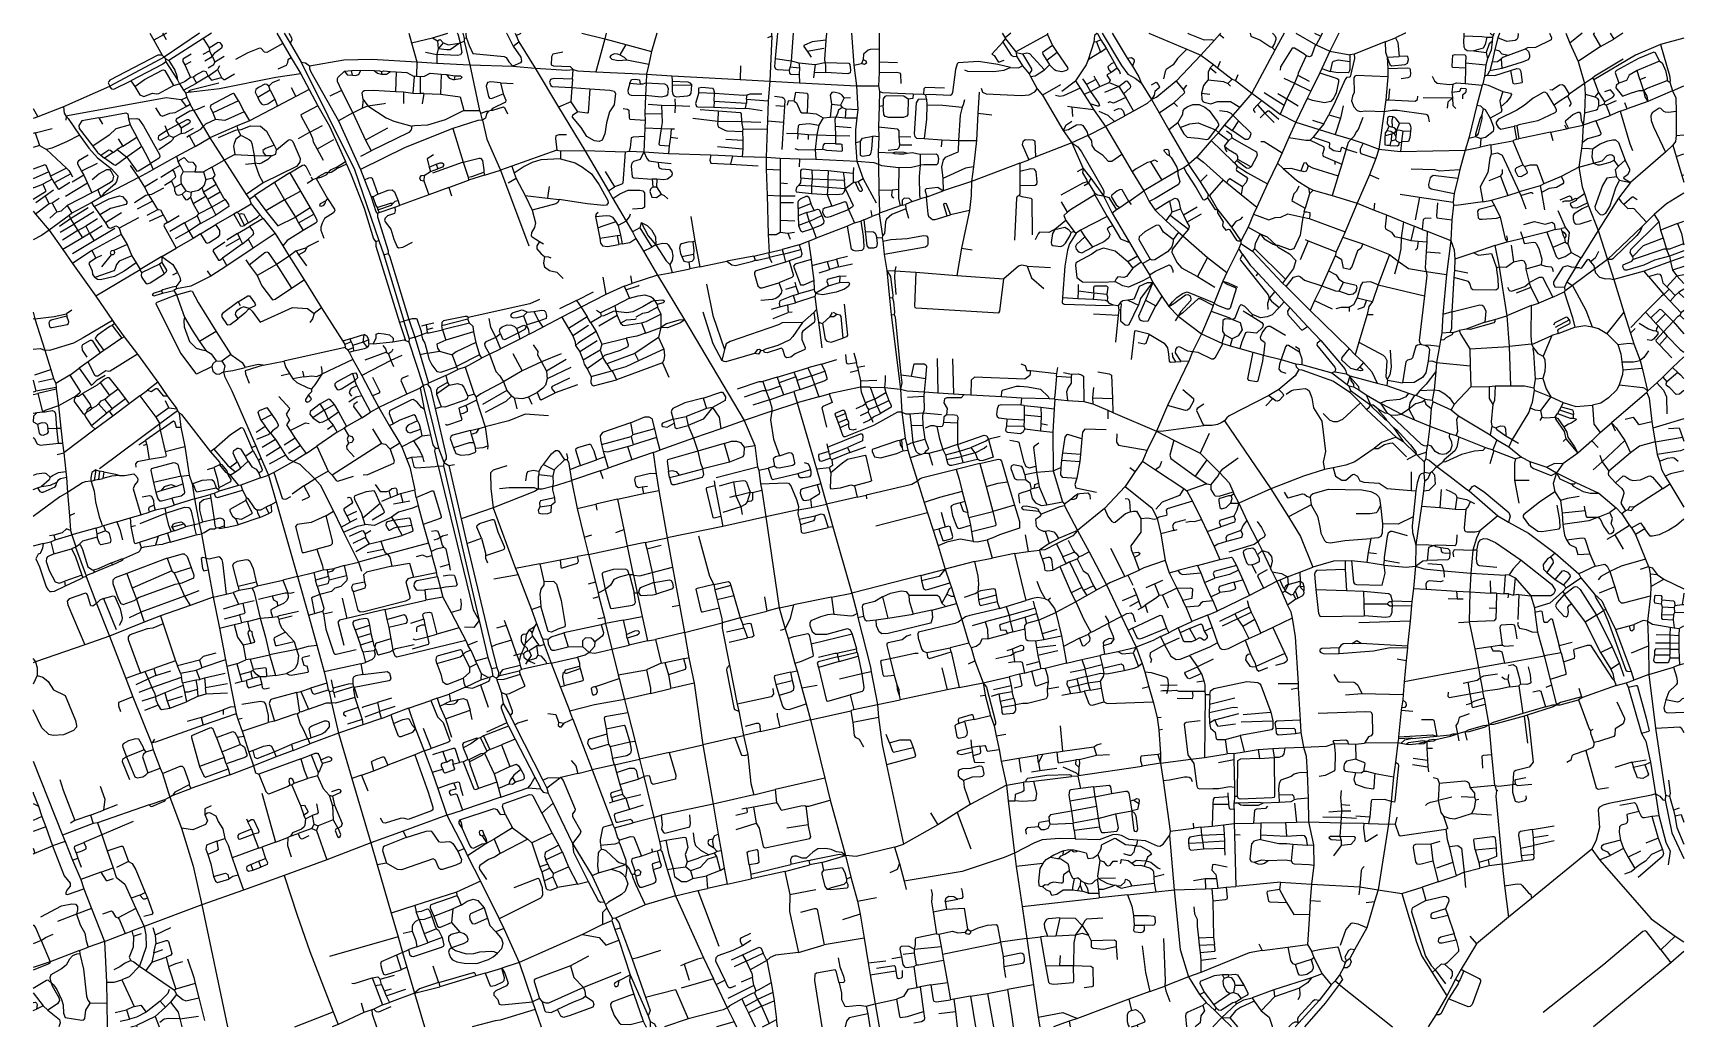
# Model space of a CAD drawing. Header units: inches. Extents: x 13511338 to 13518818, y 3653594 to 3658094.
import ezdxf

# ---------------------------------------------------------------- set-up
doc = ezdxf.new("R2010")
doc.units = ezdxf.units.IN
doc.header["$MEASUREMENT"] = 0

msp = doc.modelspace()

# ---------------------------------------------------------------- linework, layer by layer
for points in [[(13511867.4, 3658093.7), (13511884.9, 3658061.1)], [(13511928.9, 3658085.4), (13511884.9, 3658061.1)], [(13511924.1, 3658093.7), (13511928.9, 3658085.4)], [(13511942.4, 3658093.7), (13511928.9, 3658085.4)], [(13511928.9, 3658085.4), (13511941.7, 3658064.6)], [(13512092.4, 3658093.7), (13511932.7, 3657985.1)], [(13512109.7, 3658068.7), (13511954.2, 3657970.1)], [(13512147.1, 3658093.7), (13512109.7, 3658068.7)], [(13512109.7, 3658068.7), (13512136.7, 3658026.6)], [(13512442.8, 3658093.7), (13512470.5, 3658046.7)], [(13512476.6, 3658093.7), (13512502.7, 3658048.6)], [(13512496.6, 3658093.7), (13512509.4, 3658071.9), (13512510.4, 3658061.7), (13512502.7, 3658048.6)], [(13513040.9, 3658093.7), (13513053, 3658049.3)], [(13513053, 3658049.3), (13513148.6, 3658072.3)], [(13513148.6, 3658072.3), (13513217.7, 3658093.7)], [(13513148.6, 3658072.3), (13513170.4, 3658058.2)], [(13513259.9, 3658093.7), (13513262.8, 3658089.5), (13513273.2, 3658049.6)], [(13513285.6, 3658093.7), (13513291.2, 3658068.6)], [(13513302.7, 3658070.6), (13513291.2, 3658068.6)], [(13513291.2, 3658068.6), (13513291.7, 3658056.6)], [(13513302.7, 3658070.6), (13513300.7, 3658093.7)], [(13513302.7, 3658070.6), (13513314.1, 3658037.6), (13513330.8, 3658001.7), (13513472.6, 3657987.8), (13513481.7, 3657982.3), (13513493.5, 3657962.7), (13513511.9, 3657943.6)], [(13513483.8, 3658093.7), (13513484.3, 3658091.2), (13513514.1, 3658033.8)], [(13513523.1, 3658093.7), (13513527.7, 3658082.1)], [(13513527.7, 3658082.1), (13513549.6, 3658093.7)], [(13513527.7, 3658082.1), (13513539.2, 3658054.6)], [(13513824.2, 3658093.7), (13513928.4, 3658066.8)], [(13513935, 3658093.7), (13513928.4, 3658066.8)], [(13514164.4, 3658093.7), (13514140.4, 3658010)], [(13514685.2, 3658080.1), (13514665.7, 3658072.6)], [(13514685.2, 3658080.1), (13514675.8, 3657875.3)], [(13514685.2, 3658080.1), (13514685.8, 3658093.7)], [(13514711.2, 3658093.7), (13514700.1, 3657979.2)], [(13514782.7, 3658093.7), (13514773.8, 3657967.5)], [(13514932.9, 3658093.7), (13514930.9, 3658061)], [(13515046.3, 3658093.7), (13515057.2, 3657947.6)], [(13515172.1, 3658093.7), (13515172, 3658020)], [(13515728.8, 3658093.7), (13515743.2, 3658072.1)], [(13515769.1, 3658093.7), (13515743.2, 3658072.1)], [(13515743.2, 3658072.1), (13515744.7, 3658068.1)], [(13515934, 3658087), (13515790.7, 3658009.1)], [(13515934.9, 3658093.7), (13515934, 3658087)], [(13515934, 3658087), (13515957.5, 3658036.9)], [(13516176.2, 3658063.3), (13516164.2, 3658089.4), (13516157.4, 3658092.2), (13516147.2, 3658082.6), (13516144.2, 3658053.1)], [(13516182.9, 3658093.7), (13516269.9, 3657947.1), (13516298.1, 3657908.1), (13516331.1, 3657889.4), (13516358.9, 3657868.9)], [(13516227.1, 3658093.7), (13516295.8, 3657980.7)], [(13516393.1, 3658093.7), (13516566.4, 3658020.5)], [(13516570.8, 3658093.7), (13516572.3, 3658092.4), (13516639.1, 3658064.6), (13516647.5, 3658062.8), (13516675.9, 3658064.4), (13516690.5, 3658061.8)], [(13516713.1, 3658087.4), (13516690.5, 3658061.8)], [(13516718.9, 3658093.7), (13516713.1, 3658087.4)], [(13516713.1, 3658087.4), (13516733.5, 3658071.9)], [(13516852.7, 3658093.7), (13516852.7, 3658093.7), (13516856.4, 3658079.8), (13516861.6, 3658075.9), (13516896.6, 3658063.5), (13516941.3, 3658033.4), (13516952.2, 3658028.6)], [(13516954.3, 3658093.7), (13516964.4, 3658083.3), (13516968.5, 3658072.7), (13516968.6, 3658063.8), (13516963, 3658045.7), (13516952.2, 3658028.6)], [(13517007.2, 3658093.7), (13516964.2, 3658016.1)], [(13517059.3, 3658093.7), (13517148.7, 3658042.1)], [(13517144.8, 3658093.7), (13517172.2, 3658079.1)], [(13517172.2, 3658079.1), (13517151.2, 3658041.1)], [(13517178.7, 3658093.7), (13517172.2, 3658079.1)], [(13517254.4, 3658093.7), (13517213.1, 3658011.1)], [(13517463.9, 3658053.3), (13517510.7, 3658071.6)], [(13517555.7, 3658093.1), (13517510.7, 3658071.6)], [(13517510.7, 3658071.6), (13517522.4, 3658050.3), (13517527.4, 3657987.2)], [(13517555.5, 3658093.7), (13517555.7, 3658093.1)], [(13517557.4, 3658093.7), (13517555.7, 3658093.1)], [(13517820.4, 3658080.6), (13517818.9, 3658055), (13517821.3, 3658030.7), (13517825, 3658021.6), (13517835.8, 3658015.3), (13517866, 3658012.9)], [(13517821.4, 3658093.7), (13517820.4, 3658080.6)], [(13517820.4, 3658080.6), (13517903, 3658078.5), (13517924.7, 3658074.6)], [(13517924.7, 3658074.6), (13517917.9, 3658041.7), (13517908.1, 3658025.4), (13517866, 3658012.9)], [(13517924.7, 3658074.6), (13517951.2, 3658074.6)], [(13517940.7, 3658093.7), (13517941, 3658092.1), (13517946.3, 3658087.4), (13517954.7, 3658086.1)], [(13517951.2, 3658074.6), (13517948.7, 3658055.6)], [(13517954.7, 3658086.1), (13517951.2, 3658074.6)], [(13517956.1, 3658093.7), (13517954.7, 3658086.1)], [(13517974.5, 3658072.8), (13517961.6, 3658018.7)], [(13517982.5, 3658093.7), (13517974.5, 3658072.8)], [(13518065.3, 3658093.7), (13518066.9, 3658089.6), (13518065.9, 3658073.3), (13518061.2, 3658065.2), (13518053.2, 3658060), (13518015.2, 3658055.9), (13517974.5, 3658072.8)], [(13518208.4, 3658093.7), (13518218, 3658071.9), (13518215.9, 3658063), (13518145, 3658027.6), (13518109.3, 3658026.5), (13518099.5, 3658022.9)], [(13518282.9, 3658093.7), (13518301.7, 3658047.6)], [(13518356.7, 3658093.7), (13518301.7, 3658047.6)], [(13518412.6, 3658093.7), (13518407.3, 3658090.4), (13518439.4, 3658033.5)], [(13518483.4, 3658093.7), (13518500.1, 3658066.4)], [(13518541.8, 3658093.7), (13518500.1, 3658066.4)], [(13518818.1, 3658069.9), (13518712.3, 3658041.5)], [(13511923.7, 3657994.1), (13511904.2, 3657993.5), (13511686.7, 3657880.5), (13511681, 3657875), (13511679.3, 3657868.9), (13511685.7, 3657853.1)], [(13511884.9, 3658061.1), (13511923.7, 3657994.1)], [(13511923.7, 3657994.1), (13511932.7, 3657985.1)], [(13512054.2, 3657998.6), (13512017.6, 3657975.4), (13512016.6, 3657965.6), (13512025.9, 3657949.3)], [(13512108.7, 3657998.1), (13512138.2, 3658013.6)], [(13512136.7, 3658026.6), (13512177.3, 3658053.1), (13512185.1, 3658050.5), (13512194.6, 3658036.4), (13512191.5, 3658025.3), (13512159.1, 3658001.4), (13512150.4, 3657990.3)], [(13512136.7, 3658026.6), (13512138.2, 3658013.6)], [(13512150.4, 3657990.3), (13512138.2, 3658013.6)], [(13512470.5, 3658046.7), (13512398.1, 3658005.8), (13512387.3, 3658006.8), (13512371.8, 3658024.1), (13512363.8, 3658025.4), (13512311.7, 3658004.6), (13512256.2, 3657974.6)], [(13512470.5, 3658046.7), (13512508.4, 3657981.7)], [(13512502.7, 3658048.6), (13512553.2, 3657962.1)], [(13513053, 3658049.3), (13513077.2, 3657963.6)], [(13513115.7, 3658006.6), (13513168.4, 3657996.9)], [(13513168.4, 3657996.9), (13513168.1, 3657958)], [(13513272.7, 3658049.1), (13513281.4, 3658005.1), (13513275.5, 3657994.9), (13513260.7, 3657992.5), (13513168.4, 3657996.9)], [(13513173.9, 3658022.7), (13513168.4, 3657996.9)], [(13513170.4, 3658058.2), (13513177.7, 3658063.1), (13513183.4, 3658064.1), (13513196.9, 3658049.4)], [(13513170.4, 3658058.2), (13513173.9, 3658022.7)], [(13513196.9, 3658049.4), (13513173.9, 3658022.7)], [(13513269.2, 3658047.1), (13513228, 3658018.4), (13513212.9, 3658017.2), (13513173.9, 3658022.7)], [(13513196.9, 3658049.4), (13513219.9, 3658041.1), (13513258.3, 3658047), (13513269.2, 3658047.1)], [(13513272.7, 3658049.1), (13513269.2, 3658047.1)], [(13513273.2, 3658049.6), (13513272.7, 3658049.1)], [(13513273.2, 3658049.6), (13513291.7, 3658056.6)], [(13513291.7, 3658056.6), (13513316.8, 3657949.2)], [(13513514.1, 3658033.8), (13513547.8, 3657985), (13513551.9, 3657966.2), (13513547.1, 3657959.2), (13513511.9, 3657943.6)], [(13513514.1, 3658033.8), (13513539.2, 3658054.6)], [(13513539.2, 3658054.6), (13513613.1, 3657934)], [(13513738.7, 3658007.6), (13513693.9, 3657997.9), (13513687.9, 3657986.1), (13513686.2, 3657949.9), (13513696.2, 3657944.6), (13513771.4, 3657942.3), (13513785.2, 3657928.6)], [(13513928.4, 3658066.8), (13513887.4, 3657918.8)], [(13513928.4, 3658066.8), (13514023.4, 3658041.9)], [(13513997.5, 3657994.7), (13513986.1, 3657998.6), (13513970.7, 3657999.5), (13513956.4, 3657991.6), (13513952.1, 3657984.6), (13513961.2, 3657975.8), (13513989.1, 3657969.7), (13514028.3, 3657972)], [(13514023.4, 3658041.9), (13513997.5, 3657994.7)], [(13513997.5, 3657994.7), (13514017.1, 3657984.6), (13514028.3, 3657972)], [(13514023.4, 3658041.9), (13514140.4, 3658010)], [(13514140.4, 3658010), (13514127.7, 3657952.8)], [(13514930.9, 3658061), (13514868.4, 3658054), (13514832.9, 3658039.6), (13514830.4, 3658037), (13514830.9, 3658032.8), (13514845.9, 3658011.3)], [(13514845.9, 3658011.3), (13514921.7, 3658024.6)], [(13514845.9, 3658011.3), (13514863.2, 3657984.6)], [(13514930.9, 3658061), (13514924, 3657973.4), (13514925.7, 3657960.7)], [(13515172, 3658020), (13515130.5, 3658018.7), (13515122.2, 3658015.9), (13515101.2, 3657998.8), (13515099.2, 3657973.6)], [(13515172, 3658020), (13515172.2, 3657963)], [(13515732.2, 3658053.1), (13515681.6, 3657998.8)], [(13515681.6, 3657998.8), (13515692.2, 3657991.4), (13515712.9, 3657962.1), (13515737.7, 3657971.6)], [(13515732.2, 3658053.1), (13515744.7, 3658068.1)], [(13515732.2, 3658053.1), (13515770.2, 3657993.6), (13515780.4, 3657987.9), (13515794.7, 3657988.6)], [(13515744.7, 3658068.1), (13515790.7, 3658009.1)], [(13515790.7, 3658009.1), (13515792.2, 3658006.1)], [(13515792.2, 3658006.1), (13515794.7, 3657988.6)], [(13515792.2, 3658006.1), (13515820.7, 3657999.1)], [(13515820.7, 3657999.1), (13515841, 3658004.6), (13515853.3, 3658001.2), (13515920.5, 3657927.2)], [(13515820.7, 3657999.1), (13515862.7, 3657932), (13515861.7, 3657923.5), (13515850.7, 3657909.1)], [(13515957.5, 3658036.9), (13515912.4, 3658005), (13515913.6, 3657998.5), (13515931.8, 3657968.8)], [(13515978.8, 3658005.4), (13515931.8, 3657968.8)], [(13515978.8, 3658005.4), (13516025.4, 3657937.8), (13516026.7, 3657929.8), (13516020.2, 3657924.2), (13515999.1, 3657917.9), (13515974.3, 3657922.7), (13515966.3, 3657926.5), (13515943.1, 3657950.3)], [(13515957.5, 3658036.9), (13515978.8, 3658005.4)], [(13516144.2, 3658053.1), (13516118.5, 3657972.3)], [(13516174, 3658007.1), (13516118.5, 3657972.3)], [(13516156.2, 3658054.6), (13516144.2, 3658053.1)], [(13516176.2, 3658063.3), (13516156.2, 3658054.6)], [(13516156.2, 3658054.6), (13516174, 3658007.1)], [(13516174, 3658007.1), (13516200.9, 3658024.8)], [(13516176.2, 3658063.3), (13516200.9, 3658024.8)], [(13516200.9, 3658024.8), (13516235.9, 3657960.6)], [(13516566.4, 3658020.5), (13516523.6, 3657978.9), (13516503.4, 3657949.9), (13516471.8, 3657928.5), (13516467, 3657919), (13516459.7, 3657886.6)], [(13516566.4, 3658020.5), (13516628.6, 3657993.3)], [(13516690.5, 3658061.8), (13516628.6, 3657993.3)], [(13516964.2, 3658016.1), (13516860.4, 3657821.6)], [(13516952.2, 3658028.6), (13516964.2, 3658016.1)], [(13517106.4, 3657990.6), (13517096.5, 3657999.8), (13517054.2, 3658025.6), (13517043.1, 3658025.8), (13516990.7, 3657940.7), (13516988.7, 3657925.6)], [(13517148.7, 3658042.1), (13517130, 3657990.2), (13517122, 3657986.6), (13517106.4, 3657990.6)], [(13517148.7, 3658042.1), (13517151.2, 3658041.1)], [(13517151.2, 3658041.1), (13517213.1, 3658011.1)], [(13517213.1, 3658011.1), (13517177.7, 3657933.6)], [(13517323.7, 3657997.6), (13517324.7, 3657978.5), (13517305.5, 3657895.9), (13517303, 3657893.7), (13517289.9, 3657892.7), (13517282.5, 3657883.9), (13517237.6, 3657782.2), (13517209.2, 3657723.5)], [(13517213.1, 3658011.1), (13517303.7, 3657995.6)], [(13517323.7, 3657997.6), (13517303.7, 3657995.6)], [(13517303.7, 3657995.6), (13517303.7, 3657963.6)], [(13517463.9, 3658053.3), (13517323.7, 3657997.6)], [(13517463.9, 3658053.3), (13517465.6, 3658007.2), (13517473.9, 3657983.9)], [(13517828, 3657934.5), (13517770.1, 3657938.3), (13517768.1, 3657945.6), (13517771.5, 3657993.2), (13517781.6, 3657997.3), (13517826.3, 3657995.7), (13517830.4, 3657987.3), (13517828.2, 3657958.6)], [(13517866, 3658012.9), (13517921.7, 3658005.1)], [(13517948.7, 3658055.6), (13517935.9, 3658045.4), (13517921.7, 3658005.1)], [(13517921.7, 3658005.1), (13517928.2, 3657977.6)], [(13517948.7, 3658055.6), (13517945, 3658016.8), (13517928.2, 3657977.6)], [(13517961.6, 3658018.7), (13517949.5, 3657963.5)], [(13517961.6, 3658018.7), (13517981.6, 3658013.9), (13517993.6, 3657999.8), (13518023.5, 3657993.9)], [(13518023.5, 3657993.9), (13517996.8, 3657982.9), (13517990, 3657977)], [(13518099.5, 3658022.9), (13518113.6, 3658009.6), (13518118.8, 3657995.4), (13518118.8, 3657983.1), (13518112, 3657972.9), (13518085.6, 3657961.8), (13517993.3, 3657933.3)], [(13518023.5, 3657993.9), (13518099.5, 3658022.9)], [(13518301.7, 3658047.6), (13518338.3, 3657964.6)], [(13518439.4, 3658033.5), (13518338.3, 3657964.6)], [(13518712.3, 3658041.5), (13518598.8, 3657993.9), (13518409.7, 3657881.6)], [(13518439.4, 3658033.5), (13518500.1, 3658066.4)], [(13518707.3, 3657967), (13518689.7, 3658004), (13518681.6, 3658007.1), (13518612.8, 3657977.8), (13518512.7, 3657924.1), (13518507.8, 3657920.3), (13518506.7, 3657914.6), (13518522.5, 3657866.8)], [(13518712.3, 3658041.5), (13518752, 3657901.6), (13518755.4, 3657879), (13518754.2, 3657871.6)], [(13511932.7, 3657985.1), (13511685.7, 3657853.1)], [(13511939.2, 3657964.1), (13511925.6, 3657953.1), (13511781.5, 3657876.9)], [(13511799.5, 3657851.5), (13511843.1, 3657882.7), (13511922.7, 3657925.1), (13511929.5, 3657927.2), (13511934.7, 3657923.6), (13511974, 3657856.5)], [(13511932.7, 3657985.1), (13511936.2, 3657978.1)], [(13511936.2, 3657978.1), (13511939.2, 3657964.1)], [(13511936.2, 3657978.1), (13511954.2, 3657970.1)], [(13511939.2, 3657964.1), (13511992.7, 3657881.8)], [(13511954.2, 3657970.1), (13511980.4, 3657925.5), (13511990.4, 3657900), (13511992.7, 3657881.8)], [(13512025.9, 3657949.3), (13512054.7, 3657964.6)], [(13512025.9, 3657949.3), (13512052.2, 3657892.6)], [(13512064.2, 3657894.6), (13512073.6, 3657902.7), (13512110.7, 3657923), (13512120.6, 3657919.4), (13512131.3, 3657897.8)], [(13512150.4, 3657990.3), (13512142.6, 3657981.6), (13512116.7, 3657966.6)], [(13512131.3, 3657897.8), (13512173.6, 3657928.2)], [(13512132.2, 3657935.6), (13512157.3, 3657951.5), (13512162.3, 3657962.4)], [(13512150.4, 3657990.3), (13512162.3, 3657962.4)], [(13512203.7, 3657987.1), (13512162.3, 3657962.4)], [(13512183.7, 3657945.1), (13512173.6, 3657928.2)], [(13512173.6, 3657928.2), (13512191.7, 3657892.3)], [(13512508.4, 3657981.7), (13512492.8, 3657972.3), (13512491.1, 3657958.7), (13512485.3, 3657946.1), (13512447.7, 3657929.6)], [(13512508.4, 3657981.7), (13512551, 3657909.1)], [(13512553.2, 3657962.1), (13512795.3, 3657475.7), (13512905.2, 3657154.6)], [(13512553.2, 3657962.1), (13512572.3, 3657959.3), (13512590.2, 3657945.1)], [(13512590.2, 3657945.1), (13512746.7, 3657973), (13512873.1, 3657975.3), (13513077.2, 3657963.6)], [(13512590.2, 3657945.1), (13512590.9, 3657932.7), (13512597.4, 3657918.7), (13512721.5, 3657695.9)], [(13512749, 3657920.8), (13512719.4, 3657892.4), (13512716.1, 3657886), (13512716.7, 3657875.1), (13512736.2, 3657834)], [(13512749, 3657920.8), (13512781.3, 3657923.9)], [(13512749, 3657920.8), (13512762, 3657904.3), (13512785.2, 3657902.5)], [(13512781.3, 3657923.9), (13512823.5, 3657925.2)], [(13512785.2, 3657902.5), (13512781.3, 3657923.9)], [(13512785.2, 3657902.5), (13512798.1, 3657902.2), (13512813.9, 3657906.5), (13512823.5, 3657925.2)], [(13512823.5, 3657925.2), (13512884.1, 3657923.6)], [(13512884.1, 3657923.6), (13512908.7, 3657923.1), (13512917.2, 3657920.1)], [(13512884.1, 3657923.6), (13512898.9, 3657911.4), (13512916.7, 3657908.1)], [(13512917.2, 3657920.1), (13512916.7, 3657908.1)], [(13512916.7, 3657908.1), (13512939.4, 3657907.2), (13512958.1, 3657919)], [(13512917.2, 3657920.1), (13512927.6, 3657922), (13512958.1, 3657919)], [(13512958.1, 3657919), (13512983.2, 3657917.8)], [(13513077.2, 3657963.6), (13513075.2, 3657899.1)], [(13513077.2, 3657963.6), (13513168.1, 3657958)], [(13513168.1, 3657958), (13513316.8, 3657949.2)], [(13513316.8, 3657949.2), (13513511.9, 3657943.6)], [(13513316.8, 3657949.2), (13513360.7, 3657743.1)], [(13513511.9, 3657943.6), (13513613.1, 3657934)], [(13513613.1, 3657934), (13513756.9, 3657925.3), (13513785.2, 3657928.6)], [(13513613.1, 3657934), (13513719.3, 3657758.4)], [(13513781.8, 3657885.6), (13513785.2, 3657928.6)], [(13513785.2, 3657928.6), (13513805.4, 3657922.8), (13513887.4, 3657918.8)], [(13513887.4, 3657918.8), (13514118, 3657907.3)], [(13514028.3, 3657972), (13514127.7, 3657952.8)], [(13514127.7, 3657952.8), (13514118, 3657907.3)], [(13514543.2, 3657944.6), (13514541.7, 3657883.1)], [(13514700.1, 3657979.2), (13514696.9, 3657941.8), (13514701.9, 3657932.4), (13514710.2, 3657928.7), (13514764.7, 3657925.3)], [(13514700.1, 3657979.2), (13514773.8, 3657967.5)], [(13514769.1, 3657940.4), (13514764.7, 3657925.3)], [(13514764.7, 3657925.3), (13514766.2, 3657912.5), (13514771.6, 3657907.4), (13514809.6, 3657905.5)], [(13514773.8, 3657967.5), (13514769.1, 3657940.4)], [(13514769.1, 3657940.4), (13514811.4, 3657936.4)], [(13514773.8, 3657967.5), (13514807.5, 3657959.1)], [(13514807.5, 3657959.1), (13514881.9, 3657951.7)], [(13514807.5, 3657959.1), (13514811.4, 3657936.4)], [(13514811.4, 3657936.4), (13514809.6, 3657905.5)], [(13514881.9, 3657951.7), (13514877.9, 3657916.7)], [(13514881.9, 3657951.7), (13514925.7, 3657960.7)], [(13514925.7, 3657960.7), (13515034.8, 3657957.1), (13515039.5, 3657951.9), (13515042.2, 3657925.7), (13515039.7, 3657914), (13515030.2, 3657909.6), (13514929.3, 3657914.8)], [(13514925.7, 3657960.7), (13514928.6, 3657948.5), (13514929.3, 3657914.8)], [(13515057.2, 3657947.6), (13515091.2, 3657955.6)], [(13515057.2, 3657947.6), (13515069.8, 3657855)], [(13515099.2, 3657973.6), (13515091.2, 3657955.6)], [(13515099.2, 3657973.6), (13515111.5, 3657967.2), (13515113.9, 3657957.2), (13515105.3, 3657951.8), (13515091.2, 3657955.6)], [(13515172.2, 3657963), (13515171.6, 3657914.7)], [(13515172.2, 3657963), (13515254.3, 3657960.1)], [(13515766.5, 3657937.5), (13515709, 3657951), (13515622.4, 3657964.6), (13515529.6, 3657959.6), (13515525.1, 3657954.5), (13515517.2, 3657929.1), (13515503.9, 3657824.1), (13515500.1, 3657813.4), (13515494.1, 3657811.6), (13515398, 3657815.7), (13515383.7, 3657814.1)], [(13515766.5, 3657937.5), (13515737.1, 3657924.4), (13515692.1, 3657917.7), (13515573.2, 3657919.6), (13515560.7, 3657926.1)], [(13515766.5, 3657937.5), (13515802.4, 3657935.6), (13515821.7, 3657945.6)], [(13515794.7, 3657988.6), (13515821.7, 3657945.6)], [(13515821.7, 3657945.6), (13515850.7, 3657909.1)], [(13515857.7, 3657896.6), (13515878.3, 3657900.1), (13515920.5, 3657927.2)], [(13515943.1, 3657950.3), (13515920.5, 3657927.2)], [(13515931.8, 3657968.8), (13515943.1, 3657950.3)], [(13516118.5, 3657972.3), (13516110, 3657949.2), (13516061.2, 3657877.6)], [(13516235.9, 3657960.6), (13516223.1, 3657954.4), (13516207.4, 3657941.4), (13516212.2, 3657927.7), (13516222.6, 3657915.1)], [(13516250.4, 3657934.1), (13516222.6, 3657915.1)], [(13516235.9, 3657960.6), (13516250.4, 3657934.1)], [(13516250.4, 3657934.1), (13516261, 3657919.8), (13516263.7, 3657909.6)], [(13516295.8, 3657980.7), (13516315.1, 3657982.5), (13516325.4, 3657976), (13516327.7, 3657964.6), (13516318.9, 3657943.3)], [(13516295.8, 3657980.7), (13516318.9, 3657943.3)], [(13516318.9, 3657943.3), (13516347.9, 3657896), (13516358.9, 3657868.9)], [(13516628.6, 3657993.3), (13516518, 3657875.8)], [(13516628.6, 3657993.3), (13516685.9, 3657951.1)], [(13516671.9, 3657936.8), (13516662.9, 3657917), (13516663.2, 3657881.2)], [(13516685.9, 3657951.1), (13516671.9, 3657936.8)], [(13516671.9, 3657936.8), (13516699.2, 3657913.6)], [(13516685.9, 3657951.1), (13516704.7, 3657936.6)], [(13516716.2, 3657965.6), (13516704.7, 3657936.6)], [(13516704.7, 3657936.6), (13516771.7, 3657885.6)], [(13517106.4, 3657990.6), (13517069.7, 3657912.6), (13517068.2, 3657902.5)], [(13517177.7, 3657933.6), (13517167.7, 3657913.6)], [(13517177.7, 3657933.6), (13517215.5, 3657920.3)], [(13517303.7, 3657963.6), (13517251.4, 3657971.3), (13517228.8, 3657965.2), (13517224.6, 3657960.1), (13517215.5, 3657920.3)], [(13517303.7, 3657963.6), (13517304.4, 3657928.2), (13517302, 3657918.2), (13517297.2, 3657913.1), (13517240.3, 3657915.8), (13517215.5, 3657920.3)], [(13517473.9, 3657983.9), (13517484.8, 3657951.9), (13517493.2, 3657945.8), (13517555.5, 3657950.9), (13517566.1, 3657956.6), (13517570.6, 3657974.6), (13517566.5, 3657986.9), (13517557.9, 3657989.7), (13517527.4, 3657987.2)], [(13517473.9, 3657983.9), (13517527.4, 3657987.2)], [(13517473.9, 3657983.9), (13517476.1, 3657933)], [(13517476.1, 3657933), (13517565.9, 3657936.9), (13517574.2, 3657935.1), (13517577.1, 3657929.4), (13517578.6, 3657907.1), (13517575.6, 3657894.8), (13517567.2, 3657890.9), (13517536.7, 3657887.1)], [(13517476.1, 3657933), (13517476.4, 3657895.3)], [(13517828, 3657934.5), (13517827.6, 3657865.6)], [(13517828.2, 3657958.6), (13517828, 3657934.5)], [(13517828.2, 3657958.6), (13517920.2, 3657950.1)], [(13517920.2, 3657950.1), (13517915.2, 3657899.1)], [(13517928.2, 3657977.6), (13517920.2, 3657950.1)], [(13517928.7, 3657903.6), (13517961.9, 3657901.8), (13518031.6, 3657924.2)], [(13517928.7, 3657903.6), (13517939.2, 3657923.1)], [(13517949.5, 3657963.5), (13517939.2, 3657923.1)], [(13517993.3, 3657933.3), (13517939.2, 3657923.1)], [(13517949.5, 3657963.5), (13517973.3, 3657964.4), (13517990, 3657977)], [(13517990, 3657977), (13517993.3, 3657933.3)], [(13518031.6, 3657924.2), (13518061.1, 3657933.7), (13518073.7, 3657931.7), (13518079.5, 3657919), (13518084.4, 3657870.2)], [(13518031.6, 3657924.2), (13518043.5, 3657866.1), (13518050.3, 3657864.3), (13518084.4, 3657870.2)], [(13518338.3, 3657964.6), (13518368, 3657866)], [(13518542.7, 3657976.1), (13518414, 3657898.4), (13518404.2, 3657889.1)], [(13518605.4, 3657923.7), (13518569.6, 3657903.2), (13518557.4, 3657878.4), (13518522.5, 3657866.8)], [(13518707.3, 3657967), (13518605.4, 3657923.7)], [(13518617.5, 3657883.7), (13518605.4, 3657923.7)], [(13518707.3, 3657967), (13518719.6, 3657958.6), (13518734.9, 3657924.5), (13518742.3, 3657889.5), (13518741.7, 3657878.6)], [(13511684.7, 3657851.6), (13511476.2, 3657759.9)], [(13511684.7, 3657851.6), (13511693.6, 3657841.2), (13511704.7, 3657839.6), (13511781.5, 3657876.9)], [(13511685.7, 3657853.1), (13511684.7, 3657851.6)], [(13511781.5, 3657876.9), (13511799.5, 3657851.5)], [(13511799.5, 3657851.5), (13511822.8, 3657813.3), (13511839.7, 3657805.9), (13511880.1, 3657821.6), (13511897.2, 3657818.3), (13511908.1, 3657820.3), (13511974, 3657856.5)], [(13511974, 3657856.5), (13512002.3, 3657863.4)], [(13511992.7, 3657881.8), (13512002.3, 3657863.4)], [(13512052.2, 3657892.6), (13512024.1, 3657873.4), (13512002.3, 3657863.4)], [(13512002.3, 3657863.4), (13512020.2, 3657835.1)], [(13512020.2, 3657835.1), (13512079.1, 3657866.9)], [(13512551, 3657909.1), (13512438.8, 3657892.3), (13512183.3, 3657841.8), (13512055.1, 3657825.7), (13512041.2, 3657826.1)], [(13512180.7, 3657867.1), (13512053.1, 3657835.6), (13512045.4, 3657831.7), (13512041.2, 3657826.1)], [(13512064.2, 3657894.6), (13512052.2, 3657892.6)], [(13512064.2, 3657894.6), (13512079.1, 3657866.9)], [(13512131.3, 3657897.8), (13512079.1, 3657866.9)], [(13512131.3, 3657897.8), (13512146.9, 3657880.4), (13512191.7, 3657892.3)], [(13512191.7, 3657892.3), (13512202.5, 3657883.6), (13512207.7, 3657882.8), (13512251.2, 3657908.6)], [(13512406.7, 3657853.3), (13512397.6, 3657860.4), (13512388.2, 3657862), (13512359.8, 3657846.8), (13512348.1, 3657837.5), (13512345.2, 3657826.1), (13512357.3, 3657802.3)], [(13512454.7, 3657882.1), (13512421.8, 3657868.4), (13512406.7, 3657853.3)], [(13512412.1, 3657834.7), (13512406.7, 3657853.3)], [(13512507.2, 3657846.6), (13512528.6, 3657807.1)], [(13512551, 3657909.1), (13512589.5, 3657837.5)], [(13512983.2, 3657917.8), (13512981.2, 3657829.4)], [(13512983.2, 3657917.8), (13513032.3, 3657914.4), (13513064.7, 3657897.1)], [(13513064.7, 3657897.1), (13513058.6, 3657822.1)], [(13513075.2, 3657899.1), (13513064.7, 3657897.1)], [(13513075.2, 3657899.1), (13513092.7, 3657896.3)], [(13513092.7, 3657896.3), (13513111.7, 3657898.2), (13513138.1, 3657911.4), (13513187.2, 3657907.8)], [(13513092.7, 3657896.3), (13513092.7, 3657819.9)], [(13513187.2, 3657907.8), (13513184.6, 3657817.2)], [(13513187.2, 3657907.8), (13513211.8, 3657905.7)], [(13513211.8, 3657905.7), (13513223.4, 3657888.8), (13513246.1, 3657882.2)], [(13513211.8, 3657905.7), (13513249.3, 3657900.1)], [(13513249.3, 3657900.1), (13513275.5, 3657899.5), (13513279.6, 3657897.2), (13513280.4, 3657892.7), (13513275, 3657887), (13513246.1, 3657882.2)], [(13513249.3, 3657900.1), (13513246.1, 3657882.2)], [(13513455.5, 3657867.8), (13513411.7, 3657873.5), (13513396.7, 3657869.1), (13513391.9, 3657853.1), (13513401.1, 3657806.2), (13513406.5, 3657799.3), (13513414.7, 3657796.7), (13513468.7, 3657819.1)], [(13513455.5, 3657867.8), (13513513.5, 3657865.3)], [(13513455.5, 3657867.8), (13513468.7, 3657819.1)], [(13513781.8, 3657885.6), (13513697.3, 3657888.4), (13513683.4, 3657882.8), (13513678.1, 3657871.6), (13513684.5, 3657856.1), (13513689.9, 3657851.8), (13513779.7, 3657847.7)], [(13513779.7, 3657847.7), (13513775.5, 3657782.5)], [(13513781.8, 3657885.6), (13513779.7, 3657847.7)], [(13513779.7, 3657847.7), (13513861.4, 3657841)], [(13514041.9, 3657866.1), (13514033.6, 3657833.5), (13514034.7, 3657822.2), (13514040.2, 3657815.5), (13514047.5, 3657813.1), (13514113.2, 3657811.5)], [(13514041.9, 3657866.1), (13514049.7, 3657884), (13514067.2, 3657885.5), (13514086.2, 3657881.6), (13514088.9, 3657862.4)], [(13514041.9, 3657866.1), (13514088.9, 3657862.4)], [(13514116.4, 3657868.3), (13514101.4, 3657862.2), (13514088.9, 3657862.4)], [(13514116.4, 3657868.3), (13514113.2, 3657811.5)], [(13514116.4, 3657868.3), (13514199, 3657863.3), (13514209.7, 3657857.1), (13514216.1, 3657842.2), (13514212.4, 3657813.1), (13514206, 3657807.3), (13514184.1, 3657803.7), (13514113.2, 3657811.5)], [(13514118, 3657907.3), (13514116.4, 3657868.3)], [(13514118, 3657907.3), (13514232.3, 3657900.5)], [(13514232.3, 3657900.5), (13514541.7, 3657883.1)], [(13514232.3, 3657900.5), (13514233.3, 3657875.8)], [(13514233.3, 3657875.8), (13514305.6, 3657873.2), (13514313.4, 3657868.9), (13514322.5, 3657857.2)], [(13514233.3, 3657875.8), (13514234, 3657858.7)], [(13514234, 3657858.7), (13514233.8, 3657830.1), (13514237, 3657815), (13514242.2, 3657808.7), (13514251.7, 3657805.6), (13514304.1, 3657809.1), (13514313.3, 3657811.8), (13514320, 3657821.7), (13514322.5, 3657857.2)], [(13514234, 3657858.7), (13514322.5, 3657857.2)], [(13514354.2, 3657824.5), (13514355, 3657845.7), (13514368.2, 3657849.3), (13514416.4, 3657844.8), (13514421.6, 3657838.5), (13514425.7, 3657820.9)], [(13514541.7, 3657883.1), (13514675.8, 3657875.3)], [(13514675.8, 3657875.3), (13514669, 3657786.9)], [(13514675.8, 3657875.3), (13514810.3, 3657868.7)], [(13514809.6, 3657905.5), (13514810.3, 3657868.7)], [(13514810.3, 3657868.7), (13515069.8, 3657855)], [(13514877.9, 3657916.7), (13514874.2, 3657891.6)], [(13514877.9, 3657916.7), (13514929.3, 3657914.8)], [(13515069.8, 3657855), (13515169.2, 3657854.1)], [(13515069.8, 3657855), (13515075.9, 3657747.6)], [(13515171.6, 3657914.7), (13515169.2, 3657854.1)], [(13515169.2, 3657854.1), (13515173.7, 3657829.6)], [(13515171.6, 3657914.7), (13515251.2, 3657916.7), (13515263.7, 3657914.3), (13515269.1, 3657907.7), (13515270.7, 3657865.6)], [(13515467.7, 3657843.6), (13515380.4, 3657846.6), (13515374.2, 3657840.5), (13515372.7, 3657817.6)], [(13515634.3, 3657844.4), (13515639.8, 3657826.4), (13515656.8, 3657819), (13515815.2, 3657811.6), (13515851, 3657814.4), (13515877, 3657828.2), (13515888.2, 3657841.6)], [(13515850.7, 3657909.1), (13515857.7, 3657896.6)], [(13515857.7, 3657896.6), (13515888.2, 3657841.6)], [(13515992.7, 3657859.1), (13515911.2, 3657813.1)], [(13516083, 3657844.8), (13516007.1, 3657808.7), (13515991, 3657806.9), (13515970.7, 3657810.6)], [(13515999.7, 3657830.6), (13516061.2, 3657877.6)], [(13516061.2, 3657877.6), (13516083, 3657844.8)], [(13516083, 3657844.8), (13516101.3, 3657814.8)], [(13516092.7, 3657886.6), (13516110.9, 3657860.3)], [(13516153.3, 3657883.9), (13516110.9, 3657860.3)], [(13516110.9, 3657860.3), (13516129, 3657829.6)], [(13516129, 3657829.6), (13516170.9, 3657851.9)], [(13516153.3, 3657883.9), (13516145.7, 3657898.1)], [(13516153.3, 3657883.9), (13516170.9, 3657851.9)], [(13516170.9, 3657851.9), (13516213.7, 3657869.6)], [(13516257.2, 3657852), (13516192.7, 3657824.6)], [(13516222.6, 3657915.1), (13516207, 3657906.4), (13516202.6, 3657901), (13516217.8, 3657880.2), (13516213.7, 3657869.6)], [(13516213.7, 3657869.6), (13516257.2, 3657852)], [(13516257.2, 3657852), (13516290.5, 3657877.2), (13516295.5, 3657875.2), (13516309.3, 3657857.7), (13516311.2, 3657851.6), (13516309.4, 3657845.3), (13516278.7, 3657817.9)], [(13516257.2, 3657852), (13516278.7, 3657817.9)], [(13516358.9, 3657868.9), (13516405.9, 3657792.1)], [(13516405.7, 3657859.1), (13516427, 3657870.8), (13516436.6, 3657861.1), (13516442.7, 3657849.8), (13516440.6, 3657845), (13516420.9, 3657829.6), (13516418.2, 3657812.5), (13516405.9, 3657792.1)], [(13516518, 3657875.8), (13516429.9, 3657802.8), (13516405.9, 3657792.1)], [(13516518, 3657875.8), (13516549.4, 3657838.2)], [(13516566.5, 3657855.8), (13516559.3, 3657851.1), (13516549.4, 3657838.2)], [(13516663.2, 3657881.2), (13516651.4, 3657870.4), (13516641.6, 3657856.4), (13516632, 3657821.9)], [(13516663.2, 3657881.2), (13516732.6, 3657874.9), (13516751, 3657865.3)], [(13516771.7, 3657885.6), (13516751, 3657865.3)], [(13516751, 3657865.3), (13516763.7, 3657853.1)], [(13516771.7, 3657885.6), (13516786.2, 3657878.6)], [(13516796.7, 3657904.6), (13516786.2, 3657878.6)], [(13516786.2, 3657878.6), (13516860.4, 3657821.6)], [(13517005.7, 3657889.6), (13517054, 3657866.6)], [(13517054, 3657866.6), (13517019.4, 3657795.2)], [(13517068.2, 3657902.5), (13517054, 3657866.6)], [(13517054, 3657866.6), (13517126.9, 3657831.2)], [(13517068.2, 3657902.5), (13517120.7, 3657875.1)], [(13517167.7, 3657913.6), (13517246.3, 3657888.5), (13517253.7, 3657883.7), (13517253.7, 3657872.2), (13517242.5, 3657823), (13517232, 3657799.7), (13517217.6, 3657784.3), (13517189.1, 3657778.3), (13517135.8, 3657788.4), (13517110.5, 3657798)], [(13517167.7, 3657913.6), (13517126.9, 3657831.2)], [(13517476.4, 3657895.3), (13517334.5, 3657900.8), (13517326.3, 3657898.2), (13517322.9, 3657891), (13517323.6, 3657825), (13517315.9, 3657807.7), (13517312, 3657786.3), (13517321.9, 3657758.9), (13517337.2, 3657742.9), (13517350.6, 3657738), (13517376.9, 3657741.3), (13517460, 3657738.9)], [(13517476.4, 3657895.3), (13517467.7, 3657791.1)], [(13517677.7, 3657899.1), (13517688.1, 3657877.1), (13517699.3, 3657866.8), (13517755.2, 3657860.8), (13517770.9, 3657863)], [(13517770.9, 3657863), (13517767.1, 3657826.7)], [(13517767.1, 3657826.7), (13517802, 3657830.5), (13517804.8, 3657833.4), (13517807.8, 3657842.4), (13517810, 3657844), (13517829.6, 3657843.3), (13517830.7, 3657839.8), (13517828.2, 3657823.1), (13517815, 3657812), (13517815.2, 3657796.6)], [(13517770.9, 3657863), (13517788.1, 3657867.6), (13517827.6, 3657865.6)], [(13517827.6, 3657865.6), (13517903.7, 3657857.1)], [(13517903.7, 3657857.1), (13517880.2, 3657767.6)], [(13517906.7, 3657863.1), (13517903.7, 3657857.1)], [(13517915.2, 3657899.1), (13517906.7, 3657863.1)], [(13517906.7, 3657863.1), (13517931.1, 3657857.6), (13517997.5, 3657828.5)], [(13517928.7, 3657903.6), (13517915.2, 3657899.1)], [(13518210.7, 3657838.6), (13518221.2, 3657837.2), (13518254.2, 3657859), (13518268, 3657861.3), (13518275.5, 3657855), (13518298.7, 3657817.6)], [(13518368, 3657866), (13518298.7, 3657817.6)], [(13518404.2, 3657889.1), (13518368, 3657866)], [(13518368, 3657866), (13518371, 3657816.4)], [(13518404.2, 3657889.1), (13518409.7, 3657881.6)], [(13518409.7, 3657881.6), (13518431, 3657823.9)], [(13518522.5, 3657866.8), (13518510.9, 3657855.7), (13518508.8, 3657845.7), (13518539.4, 3657808), (13518579.8, 3657823.4), (13518614.7, 3657832.9), (13518634.2, 3657833.3)], [(13518617.5, 3657883.7), (13518644.7, 3657894.4)], [(13518617.5, 3657883.7), (13518634.2, 3657833.3)], [(13518634.2, 3657833.3), (13518647.8, 3657843), (13518741.7, 3657878.6)], [(13518741.7, 3657878.6), (13518754.2, 3657871.6)], [(13518754.2, 3657871.6), (13518766.8, 3657832.7)], [(13518766.8, 3657832.7), (13518818.1, 3657854)], [(13512009.9, 3657790.8), (13511940.7, 3657801), (13511494.6, 3657718.6), (13511487.7, 3657715.6)], [(13512009.9, 3657790.8), (13512035.7, 3657803.1)], [(13512009.9, 3657790.8), (13512031.6, 3657760.5)], [(13512020.2, 3657835.1), (13512029.2, 3657822.6)], [(13512029.2, 3657822.6), (13512041.2, 3657826.1)], [(13512029.2, 3657822.6), (13512035.7, 3657803.1)], [(13512031.6, 3657760.5), (13512050.2, 3657771.7)], [(13512035.7, 3657803.1), (13512050.2, 3657771.7)], [(13512064.8, 3657745.2), (13512050.2, 3657771.7)], [(13512269.5, 3657786.1), (13512251.1, 3657817), (13512246.2, 3657819.5), (13512240.1, 3657818.2), (13512144.1, 3657767.6), (13512141.2, 3657758.6), (13512152.5, 3657733)], [(13512269.5, 3657786.1), (13512152.5, 3657733)], [(13512269.5, 3657786.1), (13512295.2, 3657736.5)], [(13512412.1, 3657834.7), (13512357.3, 3657802.3)], [(13512357.3, 3657802.3), (13512365.9, 3657782.6), (13512374.4, 3657772.4), (13512381.8, 3657768.8), (13512401.7, 3657773), (13512433.9, 3657794)], [(13512412.1, 3657834.7), (13512433.9, 3657794)], [(13512433.9, 3657794), (13512446.2, 3657763.1)], [(13512528.6, 3657807.1), (13512446.2, 3657763.1)], [(13512589.5, 3657837.5), (13512528.6, 3657807.1)], [(13512589.5, 3657837.5), (13512629, 3657764.4)], [(13512736.2, 3657834), (13512683.2, 3657807.6)], [(13512736.2, 3657834), (13512786.5, 3657732.3)], [(13512833.3, 3657792.2), (13512828.9, 3657753.1)], [(13512833.3, 3657792.2), (13512829.2, 3657823), (13512832.3, 3657829.8), (13512837.8, 3657833.5), (13512880.2, 3657835.6), (13512981.2, 3657829.4)], [(13512833.3, 3657792.2), (13512855.7, 3657764.5)], [(13512855.7, 3657764.5), (13512928.4, 3657774.3), (13512934.7, 3657776.1)], [(13512981.2, 3657829.4), (13513016.7, 3657827)], [(13513016.7, 3657827), (13513016.7, 3657774.6)], [(13513016.7, 3657827), (13513058.6, 3657822.1)], [(13513058.6, 3657822.1), (13513092.7, 3657819.9)], [(13513108.5, 3657820.2), (13513092.7, 3657819.9)], [(13513108.5, 3657820.2), (13513100.7, 3657773.6)], [(13513108.5, 3657820.2), (13513184.6, 3657817.2)], [(13513184.6, 3657817.2), (13513273.3, 3657805.2), (13513290.8, 3657742.6)], [(13513468.7, 3657819.1), (13513479.7, 3657789.1), (13513478.8, 3657780.7), (13513419.8, 3657751.8), (13513413.2, 3657744.6)], [(13513775.5, 3657782.5), (13513719.3, 3657758.4)], [(13513775.5, 3657782.5), (13513804.9, 3657737.2)], [(13513861.4, 3657841), (13513951.1, 3657835.4), (13513971.5, 3657830.3), (13513977.9, 3657820.6), (13513971.4, 3657768.6), (13513950.5, 3657737.2), (13513936.4, 3657686.5), (13513929.4, 3657637.3), (13513917.5, 3657608.4), (13513903.5, 3657602.9), (13513881.8, 3657606.3), (13513847.4, 3657625.3), (13513821.3, 3657665.7), (13513781.8, 3657712.8), (13513784.4, 3657722.9), (13513804.9, 3657737.2)], [(13513861.4, 3657841), (13513854.1, 3657733.2), (13513848.1, 3657730.7), (13513804.9, 3657737.2)], [(13514113.2, 3657811.5), (13514110.6, 3657729.5)], [(13514125.7, 3657771.6), (13514186.1, 3657767.8)], [(13514246.7, 3657796.6), (13514247.4, 3657765.1)], [(13514354.2, 3657824.5), (13514339.3, 3657775.1), (13514343.5, 3657761.8), (13514349.8, 3657759.5), (13514423.4, 3657757.4)], [(13514354.2, 3657824.5), (13514425.7, 3657820.9)], [(13514424.5, 3657785.4), (13514423.4, 3657757.4)], [(13514424.5, 3657785.4), (13514425.7, 3657820.9)], [(13514424.5, 3657785.4), (13514570.9, 3657776.9)], [(13514425.7, 3657820.9), (13514557, 3657812.7), (13514573.6, 3657814.6)], [(13514566.1, 3657753.1), (13514570.9, 3657776.9)], [(13514570.9, 3657794.1), (13514573.6, 3657814.6)], [(13514570.9, 3657794.1), (13514669, 3657786.9)], [(13514570.9, 3657794.1), (13514570.9, 3657776.9)], [(13514573.6, 3657814.6), (13514587.5, 3657818.1), (13514639.7, 3657818.1)], [(13514669, 3657786.9), (13514665.8, 3657696.9)], [(13514697.7, 3657808.1), (13514732.1, 3657803.1), (13514740.3, 3657799.4), (13514744.6, 3657790.2), (13514742.5, 3657762.4)], [(13514787.1, 3657785.1), (13514759.7, 3657786.7), (13514754.7, 3657766.6)], [(13514787.1, 3657785.1), (13514794.4, 3657826.2), (13514845.6, 3657822.1), (13514848.5, 3657814.4), (13514845.6, 3657732)], [(13514787.1, 3657785.1), (13514798, 3657777.5), (13514815.3, 3657736.4), (13514823.1, 3657733), (13514845.6, 3657732)], [(13515012.6, 3657800.2), (13515003.1, 3657813.6), (13514992.6, 3657820), (13514965.7, 3657826.1), (13514957.1, 3657824.7), (13514949.2, 3657813.1), (13514955.5, 3657771.9)], [(13514955.5, 3657771.9), (13514949.4, 3657712.6)], [(13514955.5, 3657771.9), (13514997.2, 3657766.6)], [(13515012.6, 3657800.2), (13514997.2, 3657766.6)], [(13515012.6, 3657800.2), (13515041.7, 3657802.6)], [(13515173.7, 3657829.6), (13515172.2, 3657762.6)], [(13515173.7, 3657829.6), (13515187.4, 3657824.7), (13515326.5, 3657818)], [(13515303.9, 3657795.1), (13515284, 3657807.3), (13515205.8, 3657809.9), (13515197.4, 3657805.8), (13515189.4, 3657795.5), (13515189.2, 3657765.1)], [(13515303.9, 3657795.1), (13515302.1, 3657725.2), (13515297.5, 3657717.1), (13515282.1, 3657711.3), (13515215.1, 3657711.7), (13515198.8, 3657715.8), (13515193.4, 3657724.2), (13515189.2, 3657765.1)], [(13515326.5, 3657818), (13515324.1, 3657796.8), (13515303.9, 3657795.1)], [(13515326.5, 3657818), (13515372.7, 3657817.6)], [(13515386.7, 3657794.6), (13515348.3, 3657792.1), (13515339.7, 3657777.1), (13515329.8, 3657637.2), (13515332.9, 3657625.5), (13515341.1, 3657618.5), (13515375.3, 3657615.8)], [(13515372.7, 3657817.6), (13515383.7, 3657814.1)], [(13515386.7, 3657794.6), (13515383.7, 3657814.1)], [(13515386.7, 3657794.6), (13515387.7, 3657768.5)], [(13515557.7, 3657790.6), (13515553.1, 3657768.7), (13515547.3, 3657758.3)], [(13515624.2, 3657826.6), (13515619.2, 3657730.6)], [(13515888.2, 3657841.6), (13515911.2, 3657813.1)], [(13515911.2, 3657813.1), (13516005.5, 3657652.6)], [(13516129, 3657829.6), (13516101.3, 3657814.8)], [(13516101.3, 3657814.8), (13516127.1, 3657773.1)], [(13516129, 3657829.6), (13516167.5, 3657775.3), (13516169.7, 3657766.4), (13516167.2, 3657762.9), (13516162.8, 3657762.5), (13516127.1, 3657773.1)], [(13516127.1, 3657773.1), (13516143.4, 3657748)], [(13516290.1, 3657802), (13516232.8, 3657777), (13516216.5, 3657782.1), (13516207.7, 3657777.1)], [(13516278.7, 3657817.9), (13516290.1, 3657802)], [(13516290.1, 3657802), (13516324.7, 3657740.7)], [(13516405.9, 3657792.1), (13516386.6, 3657774.2), (13516324.7, 3657740.7)], [(13516405.9, 3657792.1), (13516440, 3657732)], [(13516440, 3657732), (13516507.4, 3657777.2)], [(13516549.4, 3657838.2), (13516554.9, 3657827.7), (13516553.7, 3657821.9), (13516507.4, 3657777.2)], [(13516507.4, 3657777.2), (13516523.7, 3657760.6)], [(13516524.9, 3657687.7), (13516547, 3657726.2), (13516549.7, 3657743.4), (13516557, 3657752.5), (13516567.2, 3657759.6), (13516593.2, 3657770), (13516621, 3657770.3), (13516647.5, 3657758.7), (13516666.7, 3657743), (13516703.8, 3657693.5), (13516708.9, 3657682.5), (13516709.2, 3657674.6), (13516695.2, 3657656.1)], [(13516632, 3657821.9), (13516670.7, 3657816.6)], [(13516632, 3657821.9), (13516633.2, 3657794.6), (13516638.9, 3657783.8), (13516643.8, 3657780.3), (13516675.1, 3657772.6), (13516705.3, 3657783.4), (13516764.3, 3657784.4), (13516806, 3657758.4)], [(13516860.4, 3657821.6), (13516806, 3657758.4)], [(13516860.4, 3657821.6), (13516906.2, 3657788.1)], [(13516885.3, 3657769.1), (13516867.6, 3657749.1), (13516868, 3657743.2), (13516874.7, 3657734.6)], [(13516906.2, 3657788.1), (13516885.3, 3657769.1)], [(13516885.3, 3657769.1), (13516919.6, 3657731.7)], [(13516906.2, 3657788.1), (13516988, 3657727.1)], [(13516915.7, 3657825.1), (13517007.5, 3657766.8)], [(13516977.7, 3657820.6), (13517019.4, 3657795.2)], [(13517019.4, 3657795.2), (13517007.5, 3657766.8)], [(13517019.4, 3657795.2), (13517069.7, 3657764.1)], [(13517110.5, 3657798), (13517059.3, 3657690.3)], [(13517126.9, 3657831.2), (13517110.5, 3657798)], [(13517467.7, 3657791.1), (13517460, 3657738.9)], [(13517467.7, 3657791.1), (13517479.2, 3657791.1)], [(13517484.7, 3657840.6), (13517479.2, 3657791.1)], [(13517479.2, 3657791.1), (13517600.1, 3657785.7), (13517610.2, 3657792.6), (13517612.2, 3657807.6)], [(13517636.7, 3657801.6), (13517769.7, 3657800.3)], [(13517769.7, 3657800.3), (13517747.9, 3657781), (13517745.7, 3657753.6)], [(13517767.1, 3657826.7), (13517769.7, 3657800.3)], [(13517769.7, 3657800.3), (13517770.6, 3657765.3), (13517784.7, 3657752.1)], [(13518229.7, 3657767.5), (13518197.9, 3657820.4), (13518188.3, 3657825.6), (13518179.7, 3657825), (13518135.3, 3657798.8), (13518094.6, 3657765.3), (13518061.1, 3657744.3), (13517977.4, 3657703.7), (13517966.6, 3657690), (13517967, 3657683.2), (13517975.7, 3657668.2), (13517989.2, 3657659.1), (13518049.2, 3657671.6)], [(13517997.5, 3657828.5), (13517984.6, 3657787.5), (13517988, 3657760)], [(13517997.5, 3657828.5), (13518032.6, 3657821.7), (13518036.8, 3657815.7), (13518031.5, 3657804.2), (13518014, 3657782.2), (13517988, 3657760)], [(13518290.2, 3657807.6), (13518252.2, 3657784.5), (13518229.7, 3657767.5)], [(13518298.7, 3657817.6), (13518290.2, 3657807.6)], [(13518290.2, 3657807.6), (13518306.3, 3657780), (13518305.4, 3657772.7), (13518297.7, 3657760.6)], [(13518371, 3657816.4), (13518367.1, 3657732.5)], [(13518371, 3657816.4), (13518414, 3657804.4)], [(13518431, 3657823.9), (13518414, 3657804.4)], [(13518414, 3657804.4), (13518425.1, 3657798.2), (13518431.2, 3657789.2), (13518430.8, 3657763.2)], [(13518430.8, 3657763.2), (13518457.2, 3657772.6)], [(13518431, 3657823.9), (13518457.7, 3657782.1)], [(13518457.7, 3657782.1), (13518457.2, 3657772.6)], [(13518457.2, 3657772.6), (13518465.2, 3657766.6)], [(13518457.7, 3657782.1), (13518496.6, 3657802.7), (13518502.8, 3657812.6), (13518500, 3657819), (13518485, 3657836.9), (13518458.7, 3657827.6)], [(13518510.7, 3657786.1), (13518465.2, 3657766.6)], [(13518561.3, 3657750.6), (13518549.7, 3657777.1)], [(13518654.2, 3657784.4), (13518561.3, 3657750.6)], [(13518634.2, 3657833.3), (13518640.3, 3657804.2), (13518654.2, 3657784.4)], [(13518634.2, 3657833.3), (13518649.9, 3657808), (13518654.2, 3657784.4)], [(13518766.8, 3657832.7), (13518654.2, 3657784.4)], [(13518766.8, 3657832.7), (13518781.5, 3657800.8), (13518782.9, 3657739.1)], [(13511338.1, 3657752.6), (13511359.6, 3657714.7)], [(13511359.6, 3657714.7), (13511338.1, 3657706.5)], [(13511476.2, 3657759.9), (13511359.6, 3657714.7)], [(13511476.2, 3657759.9), (13511479.6, 3657730.6), (13511487.7, 3657715.6)], [(13511487.7, 3657715.6), (13511486.2, 3657698.6)], [(13511487.7, 3657715.6), (13511497.9, 3657706.5), (13511549.3, 3657631.2)], [(13511635.6, 3657710.2), (13511559, 3657696.7), (13511545.5, 3657674.7), (13511547.9, 3657661.9), (13511608.8, 3657582)], [(13511635.6, 3657710.2), (13511758.1, 3657733.1), (13511768.1, 3657727.4), (13511770.7, 3657705.3)], [(13511635.6, 3657710.2), (13511652.7, 3657681.1)], [(13511770.7, 3657705.3), (13511808.3, 3657707.3), (13511817, 3657704), (13511838.9, 3657673.5), (13511911.1, 3657543.6), (13511913.2, 3657534.2), (13511910.3, 3657526.9), (13511870, 3657502.4)], [(13511770.7, 3657705.3), (13511778.2, 3657678.5)], [(13511893.7, 3657755.6), (13511914.6, 3657721.7), (13511925.2, 3657717.9), (13511957.7, 3657731), (13511982.6, 3657734.3), (13512031.6, 3657760.5)], [(13512064.8, 3657745.2), (13512048.7, 3657739.6), (13511986.5, 3657703.9), (13511985.4, 3657696.6), (13511998, 3657681.3)], [(13511998, 3657681.3), (13512036.7, 3657702.8), (13512042.6, 3657702.9), (13512048, 3657698.3), (13512049.5, 3657692.2), (13512046.5, 3657686.3), (13512010.1, 3657663.8)], [(13512064.8, 3657745.2), (13512083.2, 3657749), (13512116.7, 3657763.6)], [(13512064.8, 3657745.2), (13512108.3, 3657670.1)], [(13512164.8, 3657702.8), (13512119.8, 3657681.9), (13512108.3, 3657670.1)], [(13512152.5, 3657733), (13512164.8, 3657702.8)], [(13512295.2, 3657736.5), (13512206.6, 3657697.8), (13512164.8, 3657702.8)], [(13512319.2, 3657696.2), (13512263.7, 3657673)], [(13512295.2, 3657736.5), (13512319.2, 3657696.2)], [(13512446.2, 3657763.1), (13512319.2, 3657696.2)], [(13512629, 3657764.4), (13512551.2, 3657724), (13512552.4, 3657718), (13512592.8, 3657645.3)], [(13512629, 3657764.4), (13512681.1, 3657672.6), (13512753.6, 3657511.8)], [(13512786.5, 3657732.3), (13512721.5, 3657695.9)], [(13512721.5, 3657695.9), (13512821.9, 3657475.8)], [(13512786.5, 3657732.3), (13512828.9, 3657753.1)], [(13512786.5, 3657732.3), (13512843.8, 3657608.8)], [(13512828.9, 3657753.1), (13512855.7, 3657764.5)], [(13512855.7, 3657764.5), (13512937.8, 3657710.4), (13512972.6, 3657695), (13513055.1, 3657671.6)], [(13513290.8, 3657742.6), (13513205.1, 3657701.3), (13513125.7, 3657676), (13513066.2, 3657674), (13513055.1, 3657671.6)], [(13513374, 3657700), (13513353.7, 3657698), (13513240.8, 3657661.1)], [(13513290.8, 3657742.6), (13513360.7, 3657743.1)], [(13513360.7, 3657743.1), (13513366.7, 3657729.1)], [(13513399.7, 3657739.1), (13513391.1, 3657738.9), (13513366.7, 3657729.1)], [(13513374, 3657700), (13513366.7, 3657729.1)], [(13513399.7, 3657739.1), (13513392.1, 3657727.6), (13513388.7, 3657708.3), (13513374, 3657700)], [(13513374, 3657700), (13513394.6, 3657613.8), (13513455.6, 3657472.5)], [(13513413.2, 3657744.6), (13513399.7, 3657739.1)], [(13513413.2, 3657744.6), (13513422.1, 3657744.8), (13513469.4, 3657760.4), (13513473.6, 3657756.8), (13513487.7, 3657727.6)], [(13513719.3, 3657758.4), (13513838.6, 3657561.6)], [(13514011.7, 3657752.6), (13514031.5, 3657748.8), (13514037.6, 3657744.3), (13514039.1, 3657709.4), (13514042.2, 3657703.8), (13514112.1, 3657700)], [(13514112.1, 3657700), (13514109.8, 3657663.9)], [(13514110.6, 3657729.5), (13514186.6, 3657728.6)], [(13514110.6, 3657729.5), (13514112.1, 3657700)], [(13514186.6, 3657728.6), (13514188.1, 3657688), (13514184.5, 3657661.1)], [(13514186.1, 3657767.8), (13514186.6, 3657728.6)], [(13514186.1, 3657767.8), (13514247.4, 3657765.1)], [(13514247.4, 3657765.1), (13514245.8, 3657733.2)], [(13514247.4, 3657765.1), (13514314.7, 3657762.6)], [(13514327.7, 3657708.1), (13514441.6, 3657694.8)], [(13514360.7, 3657747.1), (13514442.6, 3657740.9)], [(13514423.4, 3657757.4), (13514554.2, 3657751.7), (13514566.1, 3657753.1)], [(13514441.6, 3657694.8), (13514439.8, 3657682.2), (13514441.8, 3657669.1), (13514472.2, 3657654.3), (13514481.2, 3657651.7), (13514552.2, 3657647.6)], [(13514442.6, 3657740.9), (13514441.6, 3657694.8)], [(13514441.6, 3657694.8), (13514547.4, 3657692.8)], [(13514442.6, 3657740.9), (13514541.4, 3657734.5), (13514546.6, 3657727.6), (13514547.4, 3657692.8)], [(13514566.1, 3657753.1), (13514583.3, 3657752.5), (13514641.7, 3657742.6)], [(13514665.8, 3657696.9), (13514664.5, 3657658.6)], [(13514665.8, 3657696.9), (13514737.7, 3657689.6)], [(13514703.7, 3657766.1), (13514742.5, 3657762.4)], [(13514742.5, 3657762.4), (13514737.7, 3657689.6)], [(13514845.6, 3657732), (13514886.9, 3657728), (13514918.7, 3657710.1)], [(13514918.7, 3657710.1), (13514898.5, 3657676.6)], [(13514918.7, 3657710.1), (13514949.4, 3657712.6)], [(13514949.4, 3657712.6), (13514975.5, 3657713.9)], [(13514975.5, 3657713.9), (13514971.7, 3657702.8), (13514972.3, 3657671.7)], [(13515003.7, 3657757.1), (13514987.2, 3657744), (13514981.4, 3657724.2), (13514975.5, 3657713.9)], [(13514975.5, 3657713.9), (13515018.5, 3657709.1)], [(13514997.2, 3657766.6), (13515003.7, 3657757.1)], [(13515003.7, 3657757.1), (13515021.3, 3657750.7)], [(13515021.3, 3657750.7), (13515018.5, 3657709.1)], [(13515018.5, 3657709.1), (13515071.1, 3657709.1)], [(13515021.3, 3657750.7), (13515075.9, 3657747.6)], [(13515071.1, 3657709.1), (13515064.4, 3657655.5), (13515065.2, 3657596.4)], [(13515075.9, 3657747.6), (13515071.1, 3657709.1)], [(13515172.2, 3657762.6), (13515169, 3657669.7)], [(13515172.2, 3657762.6), (13515189.2, 3657765.1)], [(13515387.7, 3657768.5), (13515386.4, 3657703.3), (13515375.3, 3657615.8)], [(13515387.7, 3657768.5), (13515460.5, 3657767.5), (13515547.3, 3657758.3)], [(13515547.3, 3657758.3), (13515538.9, 3657722), (13515531.9, 3657607.1)], [(13515619.2, 3657730.6), (13515613.4, 3657607)], [(13515619.2, 3657730.6), (13515682.7, 3657724.1)], [(13516025.7, 3657763.1), (13516045.5, 3657760.1)], [(13516045.5, 3657760.1), (13516143.4, 3657748)], [(13516045.5, 3657760.1), (13516048.2, 3657715.6)], [(13516143.4, 3657748), (13516196.6, 3657671.1)], [(13516167.7, 3657740.6), (13516207.5, 3657721.7), (13516237.9, 3657693.4)], [(13516236.7, 3657743.6), (13516255.7, 3657751.8), (13516268.1, 3657750.5), (13516277.5, 3657741.7), (13516285.4, 3657719.6)], [(13516237.9, 3657693.4), (13516285.4, 3657719.6)], [(13516324.7, 3657740.7), (13516285.4, 3657719.6)], [(13516440, 3657732), (13516484.3, 3657655.2)], [(13516713.7, 3657742.6), (13516749.2, 3657738.6), (13516764.5, 3657731.2), (13516774.9, 3657722.3)], [(13516774.9, 3657722.3), (13516737.2, 3657677.6)], [(13516799.3, 3657695.6), (13516854.8, 3657643.3), (13516855.9, 3657636.7), (13516850.3, 3657620), (13516842.5, 3657612), (13516830.3, 3657611.5), (13516771.5, 3657651.8)], [(13516799.3, 3657695.6), (13516771.5, 3657651.8)], [(13516806, 3657758.4), (13516774.9, 3657722.3)], [(13516774.9, 3657722.3), (13516799.3, 3657695.6)], [(13516919.6, 3657731.7), (13516898.7, 3657709.1)], [(13516919.6, 3657731.7), (13516932.7, 3657741.7), (13516938.7, 3657742), (13516982.7, 3657703.6)], [(13516919.6, 3657731.7), (13516962.2, 3657688.6)], [(13517007.5, 3657766.8), (13516988, 3657727.1)], [(13516988, 3657727.1), (13517059.3, 3657690.3)], [(13517134.7, 3657699.1), (13517187, 3657682.6)], [(13517187, 3657682.6), (13517209.2, 3657723.5)], [(13517209.2, 3657723.5), (13517262.5, 3657708.7)], [(13517262.5, 3657708.7), (13517238.6, 3657634.3)], [(13517274.7, 3657764.6), (13517262.5, 3657708.7)], [(13517363.2, 3657711.6), (13517342.4, 3657656.6), (13517332.9, 3657646), (13517323.5, 3657627.1), (13517310.9, 3657612.9)], [(13517460, 3657738.9), (13517436.2, 3657568.5)], [(13517460, 3657738.9), (13517495.8, 3657744.4), (13517520.1, 3657744.5), (13517649.2, 3657726.5), (13517654.7, 3657723.5), (13517659.6, 3657715.6), (13517663.7, 3657691.6)], [(13517499.8, 3657714.6), (13517484.6, 3657715.2), (13517476.8, 3657711.5), (13517474.4, 3657708.9), (13517473, 3657682.8), (13517477.4, 3657676.3), (13517482.5, 3657672.1)], [(13517499.8, 3657714.6), (13517495.2, 3657699.8), (13517496.2, 3657668)], [(13517529.1, 3657685), (13517514.4, 3657704.7), (13517507.5, 3657710.9), (13517499.8, 3657714.6)], [(13517880.2, 3657767.6), (13517843.7, 3657617.6)], [(13517903.1, 3657723.1), (13517902, 3657704.7), (13517885.3, 3657639.6), (13517881.1, 3657630.7), (13517874.2, 3657625.1)], [(13517903.1, 3657723.1), (13517893.6, 3657703.4), (13517874.3, 3657636.6), (13517874.2, 3657625.1)], [(13517880.2, 3657767.6), (13517896.8, 3657764.2), (13517908.7, 3657752.6)], [(13517939.8, 3657708.9), (13517954.6, 3657668.7), (13517955.6, 3657657.6), (13517953, 3657648.2), (13517918.5, 3657621.5), (13517897.2, 3657616.5)], [(13517908.7, 3657752.6), (13517903.1, 3657723.1)], [(13517908.7, 3657752.6), (13517917.3, 3657747.1), (13517939.8, 3657708.9)], [(13517988, 3657760), (13517993.4, 3657746.2), (13517989.8, 3657735.4), (13517939.8, 3657708.9)], [(13518229.7, 3657767.5), (13518239.9, 3657747.4), (13518238.5, 3657738.2), (13518232.7, 3657733), (13518156, 3657696.4), (13518069.5, 3657678.2), (13518060.7, 3657674.1)], [(13518294.7, 3657663.1), (13518281.5, 3657689.9), (13518282.3, 3657698.2), (13518315, 3657724.4), (13518338.6, 3657736.2), (13518344.5, 3657735.2), (13518349.8, 3657728.5), (13518353, 3657699.8), (13518360.8, 3657676.9)], [(13518419.1, 3657696.5), (13518441, 3657640.6), (13518440.5, 3657633.3), (13518435.1, 3657629.6), (13518381.2, 3657614.6), (13518357.7, 3657596.3)], [(13518367.1, 3657732.5), (13518360.8, 3657676.9)], [(13518419.1, 3657696.5), (13518360.8, 3657676.9)], [(13518367.1, 3657732.5), (13518421.6, 3657745.5), (13518427.3, 3657751.1), (13518430.8, 3657763.2)], [(13518419.1, 3657696.5), (13518483.2, 3657720.4)], [(13518465.2, 3657766.6), (13518483.2, 3657720.4)], [(13518529.7, 3657739.7), (13518483.2, 3657720.4)], [(13518529.7, 3657739.7), (13518561.3, 3657750.6)], [(13518529.7, 3657739.7), (13518572.2, 3657592.1), (13518585.7, 3657562.6)], [(13518782.9, 3657739.1), (13518748.7, 3657734.3), (13518734.3, 3657734.9), (13518726.7, 3657738.6), (13518713.5, 3657751.7), (13518706.3, 3657753.2), (13518674.7, 3657732.6), (13518667.4, 3657719.6), (13518669.2, 3657697.1), (13518680.3, 3657668.7), (13518734.6, 3657554.4)], [(13518782.9, 3657739.1), (13518782.5, 3657630.2)], [(13511347.2, 3657641.5), (13511338.1, 3657639)], [(13511347.2, 3657641.5), (13511424.7, 3657662.1)], [(13511347.2, 3657641.5), (13511367.1, 3657584)], [(13511549.3, 3657631.2), (13511490.1, 3657600.7), (13511423.5, 3657572.9), (13511399.7, 3657566.2)], [(13511549.3, 3657631.2), (13511591.3, 3657571.9), (13511630, 3657528.9), (13511692.1, 3657480.6), (13511721.9, 3657447), (13511722, 3657442.7), (13511716.5, 3657421.2), (13511709.4, 3657409), (13511659.6, 3657367), (13511646, 3657350.1)], [(13511778.2, 3657678.5), (13511713.3, 3657659.9), (13511682.8, 3657631.9), (13511608.8, 3657582)], [(13511745.6, 3657581.1), (13511809.2, 3657622.2)], [(13511778.2, 3657678.5), (13511809.2, 3657622.2)], [(13511830.8, 3657580.8), (13511809.2, 3657622.2)], [(13511944.9, 3657652.2), (13511907.3, 3657627.2), (13511904.5, 3657621.5), (13511905.7, 3657615.4), (13511910.1, 3657609.7), (13511916.2, 3657608.6), (13511955.4, 3657630.6)], [(13511974.7, 3657621.1), (13511971.1, 3657612.4), (13511961.7, 3657601.5), (13511908.7, 3657565.6)], [(13511935.7, 3657675.6), (13511944.9, 3657652.2)], [(13511998, 3657681.3), (13511944.9, 3657652.2)], [(13511955.4, 3657630.6), (13511944.9, 3657652.2)], [(13511955.4, 3657630.6), (13511974.7, 3657621.1)], [(13512009.8, 3657638.3), (13511974.7, 3657621.1)], [(13511998, 3657681.3), (13512010.1, 3657663.8)], [(13512010.1, 3657663.8), (13512009.8, 3657638.3)], [(13512009.8, 3657638.3), (13512028.1, 3657641.3), (13512065.7, 3657663.6)], [(13512046, 3657629.6), (13512034.7, 3657620.1)], [(13512046, 3657629.6), (13512098, 3657658.7), (13512108.3, 3657670.1)], [(13512046, 3657629.6), (13512072.2, 3657580.6)], [(13512072.2, 3657580.6), (13512139.3, 3657619.8)], [(13512108.3, 3657670.1), (13512139.3, 3657619.8)], [(13512263.7, 3657673), (13512139.3, 3657619.8)], [(13512139.3, 3657619.8), (13512204.9, 3657518.1)], [(13512267.2, 3657654.9), (13512254.1, 3657652.2), (13512176.7, 3657618.6)], [(13512279.7, 3657630), (13512257.8, 3657612.9), (13512249.5, 3657593.2), (13512247.2, 3657581.5), (13512252.4, 3657543.3)], [(13512267.2, 3657654.9), (13512263.7, 3657673)], [(13512267.2, 3657654.9), (13512281.1, 3657657.4), (13512323.4, 3657674.3), (13512369.1, 3657672.8), (13512396.4, 3657649), (13512430, 3657586)], [(13512279.7, 3657630), (13512267.2, 3657654.9)], [(13512279.7, 3657630), (13512286.2, 3657628.1), (13512319, 3657610.8), (13512324.4, 3657605.4), (13512330, 3657593.1), (13512340.5, 3657539)], [(13512592.8, 3657645.3), (13512539.2, 3657614.6)], [(13512592.8, 3657645.3), (13512649.7, 3657674.6)], [(13512592.8, 3657645.3), (13512604.7, 3657618.2), (13512608.1, 3657601.1), (13512625.1, 3657568.5)], [(13513240.8, 3657661.1), (13513023.7, 3657576.1), (13512821.9, 3657475.8)], [(13512943.7, 3657663.1), (13512843.8, 3657608.8)], [(13513055.1, 3657671.6), (13513051.9, 3657655.9), (13513040.2, 3657643.1), (13512870.6, 3657560.1)], [(13513240.8, 3657661.1), (13513287.3, 3657508.7)], [(13513755.7, 3657632.6), (13513720.3, 3657633), (13513707.6, 3657628.3), (13513705.2, 3657616.6), (13513711.2, 3657563.1)], [(13514108.3, 3657625), (13514056.7, 3657622.6), (13514048.4, 3657620), (13514044.4, 3657574.3), (13514039.7, 3657558.6)], [(13514108.3, 3657625), (13514105, 3657555.5)], [(13514109.8, 3657663.9), (13514108.3, 3657625)], [(13514109.8, 3657663.9), (13514184.5, 3657661.1)], [(13514184.5, 3657661.1), (13514173, 3657590.1), (13514178.3, 3657586.7), (13514220.6, 3657582.6)], [(13514184.5, 3657661.1), (13514229, 3657659.5)], [(13514226.1, 3657621.7), (13514220.6, 3657582.6)], [(13514229, 3657659.5), (13514226.1, 3657621.7)], [(13514226.1, 3657621.7), (13514259.7, 3657617.6)], [(13514229, 3657659.5), (13514244.7, 3657660.6)], [(13514547.4, 3657692.8), (13514635.7, 3657690.6)], [(13514547.4, 3657692.8), (13514554.7, 3657660.6)], [(13514554.7, 3657660.6), (13514552.2, 3657647.6)], [(13514552.2, 3657647.6), (13514553.4, 3657608)], [(13514554.7, 3657660.6), (13514664.5, 3657658.6)], [(13514664.5, 3657658.6), (13514659.7, 3657531.4)], [(13514737.7, 3657689.6), (13514730.7, 3657566.6)], [(13514752.7, 3657640.6), (13514803.3, 3657638.8)], [(13514803.3, 3657638.8), (13514801.7, 3657613.6)], [(13514803.3, 3657638.8), (13514805.7, 3657672), (13514809.6, 3657679), (13514854.8, 3657684.6), (13514898.5, 3657676.6)], [(13514803.3, 3657638.8), (13514850.7, 3657634.8)], [(13514850.7, 3657634.8), (13514888.7, 3657632.5)], [(13514850.7, 3657634.8), (13514850.7, 3657611.6)], [(13514888.7, 3657632.5), (13514882.3, 3657567.1)], [(13514898.5, 3657676.6), (13514888.7, 3657632.5)], [(13514888.7, 3657632.5), (13514974.1, 3657629.7)], [(13514972.3, 3657671.7), (13514974.1, 3657629.7)], [(13514972.3, 3657671.7), (13515044.7, 3657665.6)], [(13514974.1, 3657629.7), (13515038.7, 3657628.6)], [(13514974.1, 3657629.7), (13514974.5, 3657592.4)], [(13515085.6, 3657601.3), (13515085, 3657541.1), (13515094.2, 3657536), (13515126.5, 3657540.5), (13515134, 3657547.4), (13515138.7, 3657568.1), (13515143.6, 3657627)], [(13515085.6, 3657601.3), (13515096, 3657618.2), (13515143.6, 3657627)], [(13515170.2, 3657624.4), (13515143.6, 3657627)], [(13515170.2, 3657624.4), (13515168, 3657554.8)], [(13515169, 3657669.7), (13515253.8, 3657659.3), (13515260.9, 3657651.4), (13515261.2, 3657625)], [(13515169, 3657669.7), (13515170.2, 3657624.4)], [(13515261.2, 3657625), (13515314.7, 3657623.6)], [(13515261.2, 3657625), (13515264.5, 3657587.6)], [(13516044.2, 3657693.6), (13516017.1, 3657675.4), (13516005.5, 3657652.6)], [(13516005.5, 3657652.6), (13516029.4, 3657656.5), (13516065.8, 3657678.8), (13516085, 3657679.2), (13516095.1, 3657674.4), (13516107.1, 3657657), (13516113.9, 3657645), (13516117.2, 3657630.1)], [(13516005.5, 3657652.6), (13516045.1, 3657596.6)], [(13516117.2, 3657630.1), (13516045.1, 3657596.6)], [(13516117.2, 3657630.1), (13516196.6, 3657671.1)], [(13516117.2, 3657630.1), (13516133.6, 3657606.4), (13516135.5, 3657584.2), (13516146.7, 3657566.7), (13516183.1, 3657541.9), (13516210.1, 3657513.2), (13516225.6, 3657514.4), (13516270.7, 3657545.9)], [(13516237.9, 3657693.4), (13516196.6, 3657671.1)], [(13516196.6, 3657671.1), (13516270.7, 3657545.9)], [(13516524.9, 3657687.7), (13516484.3, 3657655.2)], [(13516484.3, 3657655.2), (13516574.2, 3657500.6)], [(13516524.9, 3657687.7), (13516535.3, 3657666)], [(13516535.3, 3657666), (13516578.7, 3657682), (13516617.4, 3657686.6), (13516695.2, 3657656.1)], [(13516535.3, 3657666), (13516551.5, 3657637.8), (13516567.9, 3657622.1), (13516617.2, 3657618.4), (13516656.1, 3657611.7), (13516666, 3657615.5), (13516695.7, 3657655.6)], [(13516709.2, 3657642.1), (13516676.6, 3657607.3)], [(13516695.2, 3657656.1), (13516695.7, 3657655.6)], [(13516695.7, 3657655.6), (13516709.2, 3657643.6)], [(13516737.2, 3657677.6), (13516709.2, 3657643.6)], [(13516709.2, 3657643.6), (13516709.2, 3657642.1)], [(13516709.2, 3657642.1), (13516756.4, 3657607)], [(13516737.2, 3657677.6), (13516771.5, 3657651.8)], [(13516745.7, 3657651.6), (13516766.5, 3657635.8), (13516769.2, 3657619.8)], [(13516769.2, 3657619.8), (13516756.4, 3657607)], [(13516769.2, 3657619.8), (13516881.3, 3657556.4), (13516884.8, 3657539.7), (13516858, 3657488.2)], [(13517028.2, 3657621.4), (13516997.3, 3657552)], [(13517059.3, 3657690.3), (13517028.2, 3657621.4)], [(13517028.2, 3657621.4), (13517104.3, 3657608), (13517125.2, 3657608.7)], [(13517059.3, 3657690.3), (13517165.7, 3657656.6)], [(13517125.2, 3657608.7), (13517138.1, 3657622.2)], [(13517165.7, 3657656.6), (13517138.1, 3657622.2)], [(13517138.1, 3657622.2), (13517210, 3657598.6), (13517212.6, 3657594.2), (13517211.2, 3657574.9), (13517231.8, 3657562.5), (13517260, 3657557), (13517263.4, 3657560.5), (13517266.6, 3657574.3), (13517270.2, 3657577.1), (13517288.2, 3657567.6)], [(13517187, 3657682.6), (13517165.7, 3657656.6)], [(13517165.7, 3657656.6), (13517238.6, 3657634.3)], [(13517238.6, 3657634.3), (13517310.9, 3657612.9)], [(13517473.8, 3657652.7), (13517464.2, 3657642.6), (13517464.1, 3657627.9)], [(13517492.4, 3657636.1), (13517464.1, 3657627.9)], [(13517487.2, 3657584.8), (13517472.9, 3657584.2), (13517465.1, 3657585.7), (13517464.1, 3657627.9)], [(13517473.8, 3657652.7), (13517482.5, 3657672.1)], [(13517473.8, 3657652.7), (13517490.2, 3657649.1), (13517504.6, 3657639.2)], [(13517482.5, 3657672.1), (13517496.2, 3657668)], [(13517492.4, 3657636.1), (13517492, 3657604)], [(13517504.6, 3657639.2), (13517492.4, 3657636.1)], [(13517516.1, 3657653.7), (13517507.2, 3657664.6), (13517496.2, 3657668)], [(13517504.6, 3657639.2), (13517516.1, 3657653.7)], [(13517504.6, 3657639.2), (13517512, 3657624.5)], [(13517512, 3657624.5), (13517510.7, 3657610.7)], [(13517516.1, 3657653.7), (13517512, 3657624.5)], [(13517529.1, 3657685), (13517516.1, 3657653.7)], [(13517516.1, 3657653.7), (13517526, 3657654.8), (13517543.7, 3657650.6)], [(13517529.1, 3657685), (13517540.1, 3657687.1), (13517571.7, 3657685.9), (13517575.6, 3657680.6), (13517579, 3657672.1), (13517580.1, 3657663), (13517579.5, 3657649.8)], [(13517543.7, 3657650.6), (13517538.7, 3657600.6)], [(13517579.5, 3657649.8), (13517576.9, 3657620.7), (13517569.6, 3657603.3), (13517566.6, 3657602.1), (13517538.7, 3657600.6)], [(13517543.7, 3657650.6), (13517579.5, 3657649.8)], [(13517843.7, 3657617.6), (13517873.7, 3657624.6)], [(13517874.2, 3657625.1), (13517873.7, 3657624.6)], [(13517873.7, 3657624.6), (13517897.2, 3657616.5)], [(13518060.7, 3657674.1), (13518049.2, 3657671.6)], [(13518049.2, 3657671.6), (13518059.2, 3657612.6)], [(13518060.7, 3657674.1), (13518070.7, 3657615.1)], [(13518213.1, 3657644.5), (13518070.7, 3657615.1)], [(13518213.1, 3657644.5), (13518286.2, 3657660.6)], [(13518213.1, 3657644.5), (13518223.4, 3657606.9)], [(13518276.7, 3657678.6), (13518286.2, 3657660.6)], [(13518286.2, 3657660.6), (13518294.7, 3657663.1)], [(13518294.7, 3657663.1), (13518360.8, 3657676.9)], [(13518360.8, 3657676.9), (13518357.7, 3657596.3)], [(13518782.5, 3657630.2), (13518779.2, 3657603.3), (13518768.4, 3657585.7)], [(13518782.5, 3657630.2), (13518818.1, 3657633.3)], [(13511367.1, 3657584), (13511338.1, 3657575.4)], [(13511367.1, 3657584), (13511399.7, 3657566.2)], [(13511399.7, 3657566.2), (13511489.1, 3657482.4)], [(13511608.8, 3657582), (13511629.7, 3657552.8), (13511645.4, 3657540.7)], [(13511645.4, 3657540.7), (13511682.1, 3657564.4), (13511689.2, 3657563.2), (13511701.7, 3657552.7)], [(13511701.7, 3657552.7), (13511661.7, 3657527.4)], [(13511701.7, 3657552.7), (13511719.1, 3657565.8)], [(13511745.6, 3657581.1), (13511719.1, 3657565.8)], [(13511719.1, 3657565.8), (13511763.9, 3657532.2)], [(13511723.7, 3657615.1), (13511745.6, 3657581.1)], [(13511830.8, 3657580.8), (13511763.9, 3657532.2)], [(13511830.8, 3657580.8), (13511861.9, 3657522.3), (13511870, 3657502.4)], [(13512072.2, 3657580.6), (13511988.8, 3657534.5)], [(13512430, 3657586), (13512391.2, 3657571.6), (13512379.7, 3657562.5), (13512380.2, 3657553.6), (13512393.5, 3657538.3)], [(13512440.7, 3657564.7), (13512493.6, 3657609.2), (13512500, 3657611.1), (13512509.6, 3657609.2), (13512514.7, 3657603.1), (13512548.1, 3657525.6), (13512547.7, 3657508.8), (13512532.6, 3657489.3), (13512381.3, 3657415.4)], [(13512418.2, 3657537.9), (13512438.5, 3657546), (13512440.7, 3657564.7)], [(13512430, 3657586), (13512440.7, 3657564.7)], [(13512699.2, 3657609.6), (13512625.1, 3657568.5)], [(13512625.1, 3657568.5), (13512652.7, 3657518.1)], [(13512823.7, 3657535.6), (13512870.6, 3657560.1)], [(13512843.8, 3657608.8), (13512870.6, 3657560.1)], [(13513711.2, 3657563.1), (13513507, 3657490.4)], [(13513711.2, 3657563.1), (13513728.7, 3657560.6)], [(13513728.7, 3657560.6), (13513728.5, 3657524.4)], [(13513728.7, 3657560.6), (13513838.6, 3657561.6)], [(13513838.6, 3657561.6), (13514020.7, 3657556.1)], [(13513838.6, 3657561.6), (13513945.1, 3657379.9)], [(13514020.7, 3657556.1), (13514010.5, 3657413.8), (13514005.7, 3657408.9), (13513972.7, 3657397.6)], [(13514020.7, 3657556.1), (13514039.7, 3657558.6)], [(13514039.7, 3657558.6), (13514105, 3657555.5)], [(13514105, 3657555.5), (13514089.1, 3657520.8), (13514058.7, 3657511.7), (13514051.2, 3657504.6), (13514048, 3657491.5), (13514053, 3657443.4), (13514060.2, 3657437.7), (13514142.8, 3657432.7)], [(13514105, 3657555.5), (13514216.8, 3657549.1)], [(13514105, 3657555.5), (13514119.4, 3657525.7), (13514129, 3657515.3), (13514171.1, 3657509.2)], [(13514220.6, 3657582.6), (13514216.8, 3657549.1)], [(13514216.8, 3657549.1), (13514409.9, 3657541.6)], [(13514438.7, 3657580.1), (13514553.8, 3657569.7)], [(13514477.7, 3657613.6), (13514553.4, 3657608)], [(13514553.8, 3657569.7), (13514550.7, 3657535.5)], [(13514553.4, 3657608), (13514553.8, 3657569.7)], [(13514789.7, 3657570.6), (13514807.5, 3657564.6), (13514882.3, 3657567.1)], [(13514882.3, 3657567.1), (13514914.9, 3657568.6)], [(13514882.3, 3657567.1), (13514884.9, 3657522)], [(13514974.5, 3657592.4), (13514924, 3657593), (13514917.6, 3657585.5), (13514914.9, 3657568.6)], [(13514974.5, 3657592.4), (13514996.3, 3657592.8), (13515002.4, 3657590), (13515004.5, 3657561.7), (13515002.6, 3657556.9), (13514935.3, 3657561.8), (13514914.9, 3657568.6)], [(13515085.6, 3657601.3), (13515065.2, 3657596.4)], [(13515065.2, 3657596.4), (13515071.1, 3657514.2)], [(13515168, 3657554.8), (13515168.6, 3657499.7)], [(13515168, 3657554.8), (13515231.7, 3657551.6)], [(13515264.5, 3657587.6), (13515260.2, 3657574.2), (13515254, 3657566.7), (13515212.7, 3657562.6)], [(13515231.7, 3657551.6), (13515249.1, 3657555.7), (13515284.2, 3657554.4), (13515298.3, 3657550.6)], [(13515231.7, 3657551.6), (13515240, 3657547.9), (13515261.6, 3657546.6), (13515283.6, 3657546.8), (13515298.3, 3657550.6)], [(13515264.5, 3657587.6), (13515319.7, 3657587.6)], [(13515298.3, 3657550.6), (13515321, 3657552.4), (13515357.9, 3657545.4)], [(13515357.9, 3657545.4), (13515429.4, 3657547.4), (13515435.7, 3657541.6), (13515440.6, 3657526.1), (13515437.5, 3657503.6), (13515431.5, 3657496.8), (13515373.6, 3657497.7), (13515358.1, 3657495.5)], [(13515357.9, 3657545.4), (13515358.1, 3657495.5)], [(13515375.3, 3657615.8), (13515455.3, 3657610.9)], [(13515455.3, 3657610.9), (13515452.2, 3657578.6)], [(13515531.9, 3657607.1), (13515530.4, 3657560.7), (13515528.1, 3657553.8), (13515470.7, 3657530.6), (13515461.4, 3657519.1), (13515454.7, 3657488.6), (13515460.2, 3657435)], [(13515455.3, 3657610.9), (13515531.9, 3657607.1)], [(13515531.9, 3657607.1), (13515613.4, 3657607)], [(13515613.4, 3657607), (13515599, 3657487.8)], [(13515882.2, 3657533.1), (13515878.3, 3657604.1), (13515869.4, 3657608.7), (13515833.3, 3657609.7), (13515822.6, 3657601.2), (13515820, 3657589.3), (13515849.7, 3657520.3)], [(13516045.1, 3657596.6), (13515882.2, 3657533.1)], [(13516045.1, 3657596.6), (13516071.7, 3657579), (13516089, 3657556.1), (13516187.4, 3657384.8), (13516189.8, 3657376.4), (13516188.7, 3657357)], [(13516045.1, 3657596.6), (13516096, 3657481.2)], [(13516270.7, 3657545.9), (13516318.8, 3657465.5)], [(13516487.2, 3657537.3), (13516478.2, 3657542.2), (13516465.2, 3657557), (13516463, 3657562), (13516465, 3657566.3), (13516474.6, 3657568.4), (13516482.6, 3657565.2), (13516487.2, 3657537.3)], [(13516676.6, 3657607.3), (13516610.7, 3657532)], [(13516676.6, 3657607.3), (13516773.5, 3657511.7), (13516782.2, 3657506.1)], [(13516736.4, 3657581.2), (13516756.4, 3657607)], [(13516736.4, 3657581.2), (13516754.7, 3657566.1), (13516790.8, 3657544.7), (13516795.2, 3657535.1), (13516795.7, 3657523.1)], [(13516736.4, 3657581.2), (13516740.1, 3657568.3), (13516747.7, 3657556.6)], [(13516900.7, 3657603.1), (13516916.6, 3657603), (13516997.3, 3657552)], [(13516997.3, 3657552), (13516975.9, 3657504.9)], [(13517125.2, 3657608.7), (13517184.3, 3657579.9), (13517187.4, 3657569.6), (13517181.1, 3657545.1), (13517183.6, 3657536.9), (13517236.1, 3657514.2)], [(13517288.2, 3657567.6), (13517267.4, 3657500.2)], [(13517310.9, 3657612.9), (13517296.8, 3657598.5), (13517288.2, 3657567.6)], [(13517288.2, 3657567.6), (13517336.7, 3657553.1)], [(13517310.9, 3657612.9), (13517364.6, 3657594.8)], [(13517364.6, 3657594.8), (13517351.2, 3657567.5), (13517350.9, 3657556.4), (13517354.5, 3657549), (13517422.6, 3657525.3)], [(13517364.6, 3657594.8), (13517436.2, 3657568.5)], [(13517436.2, 3657568.5), (13517422.6, 3657525.3)], [(13517436.2, 3657568.5), (13517534.5, 3657556.8)], [(13517487.2, 3657584.8), (13517492, 3657604)], [(13517487.2, 3657584.8), (13517521, 3657583.7), (13517525.8, 3657588.3), (13517529.2, 3657598.6)], [(13517510.7, 3657610.7), (13517492, 3657604)], [(13517510.7, 3657610.7), (13517517.8, 3657604.4), (13517529.2, 3657598.6)], [(13517529.2, 3657598.6), (13517538.2, 3657600.1)], [(13517538.2, 3657600.1), (13517534.5, 3657556.8)], [(13517534.5, 3657556.8), (13517826.4, 3657563.6)], [(13517538.7, 3657600.6), (13517538.2, 3657600.1)], [(13517826.4, 3657563.6), (13517802.7, 3657475.5)], [(13517843.7, 3657617.6), (13517826.4, 3657563.6)], [(13517826.4, 3657563.6), (13517894.6, 3657576.5)], [(13517897.2, 3657616.5), (13517894.6, 3657576.5)], [(13517943.8, 3657587.3), (13517894.6, 3657576.5)], [(13517943.8, 3657587.3), (13518043.2, 3657606.1)], [(13517943.8, 3657587.3), (13517945.1, 3657544.6)], [(13517945.1, 3657544.6), (13517973.1, 3657551), (13517994.7, 3657541.4), (13518071.2, 3657375.1)], [(13518059.2, 3657612.6), (13518043.2, 3657606.1)], [(13518043.2, 3657606.1), (13518088.2, 3657497.6)], [(13518059.2, 3657612.6), (13518070.7, 3657615.1)], [(13518354.1, 3657570.9), (13518341.1, 3657486.8)], [(13518357.7, 3657596.3), (13518354.1, 3657570.9)], [(13518354.1, 3657570.9), (13518376.9, 3657572.6), (13518403.5, 3657569)], [(13518403.5, 3657569), (13518400.4, 3657533.7), (13518408.6, 3657504.6)], [(13518403.5, 3657569), (13518437.8, 3657591.7), (13518473.7, 3657606), (13518495.7, 3657610), (13518508.6, 3657609.5), (13518520.9, 3657597.5), (13518552.4, 3657518.2)], [(13518734.6, 3657554.4), (13518576.4, 3657416.8)], [(13518768.4, 3657585.7), (13518734.6, 3657554.4)], [(13518768.4, 3657585.7), (13518782.5, 3657535.5)], [(13518782.5, 3657535.5), (13518818.1, 3657547)], [(13511409.5, 3657465.5), (13511397.2, 3657493.6), (13511391.7, 3657497.4), (13511338.1, 3657476.9)], [(13511489.1, 3657482.4), (13511416.9, 3657446)], [(13511489.1, 3657482.4), (13511500.2, 3657471.6), (13511508.9, 3657455.7)], [(13511587.7, 3657540.1), (13511544.6, 3657515.2), (13511539.2, 3657509.1), (13511539.3, 3657501.1), (13511558.3, 3657469.1)], [(13511628.2, 3657502.6), (13511558.3, 3657469.1)], [(13511606.7, 3657431.1), (13511635.8, 3657456.6), (13511672.1, 3657475.2), (13511684.1, 3657475.6), (13511692.7, 3657467.6), (13511703.1, 3657446), (13511698.7, 3657425.3), (13511689.7, 3657417.1), (13511632.2, 3657384.6)], [(13511645.4, 3657540.7), (13511661.7, 3657527.4)], [(13511763.9, 3657532.2), (13511712.1, 3657494.2), (13511703.7, 3657497.3), (13511661.7, 3657527.4)], [(13511763.9, 3657532.2), (13511808.9, 3657468), (13511815.8, 3657469.9), (13511870, 3657502.4)], [(13511777.7, 3657493.6), (13511816.7, 3657439.5)], [(13511816.7, 3657439.5), (13511882.5, 3657476.3)], [(13511870, 3657502.4), (13511882.5, 3657476.3)], [(13511988.8, 3657534.5), (13511882.5, 3657476.3)], [(13511917.2, 3657440.6), (13511970.3, 3657473.7)], [(13511970.3, 3657473.7), (13511977.2, 3657464.6), (13511984.2, 3657445.2), (13511981.5, 3657439.7), (13511965.6, 3657425.2)], [(13512005.2, 3657493.3), (13511970.3, 3657473.7)], [(13511988.8, 3657534.5), (13511995.8, 3657511.2)], [(13511995.8, 3657511.2), (13512006.5, 3657520.9), (13512023.4, 3657530.1), (13512041, 3657510.6), (13512062, 3657508.7), (13512075.9, 3657491.7), (13512074.6, 3657475.4), (13512070.8, 3657465)], [(13512005.2, 3657493.3), (13511995.8, 3657511.2)], [(13512005.2, 3657493.3), (13512019, 3657466.5)], [(13512148.2, 3657487.2), (13512109.8, 3657465)], [(13512148.2, 3657487.2), (13512204.9, 3657518.1)], [(13512148.2, 3657487.2), (13512161.6, 3657452.2), (13512160.1, 3657446.5), (13512151, 3657437.4)], [(13512252.4, 3657543.3), (13512204.9, 3657518.1)], [(13512204.9, 3657518.1), (13512303.7, 3657363.4)], [(13512252.4, 3657543.3), (13512340.5, 3657539)], [(13512301.3, 3657499.5), (13512343.5, 3657503.9)], [(13512340.5, 3657539), (13512393.5, 3657538.3)], [(13512340.5, 3657539), (13512343.5, 3657503.9)], [(13512418.2, 3657537.9), (13512402, 3657521.5), (13512373.7, 3657505.1), (13512363.5, 3657502.1), (13512343.5, 3657503.9)], [(13512343.5, 3657503.9), (13512362.8, 3657449.2), (13512381.3, 3657415.4)], [(13512418.2, 3657537.9), (13512393.5, 3657538.3)], [(13512501.5, 3657461.1), (13512559.1, 3657495.8), (13512566.4, 3657497.6), (13512573.7, 3657491.6), (13512594.7, 3657448.6)], [(13512711.2, 3657484.6), (13512684.8, 3657472.8), (13512674.3, 3657461.2)], [(13512674.3, 3657461.2), (13512689.7, 3657464), (13512713.2, 3657478.6)], [(13512711.2, 3657484.6), (13512753.6, 3657511.8)], [(13512711.2, 3657484.6), (13512713.2, 3657478.6)], [(13512759.1, 3657499.6), (13512713.2, 3657478.6)], [(13512759.1, 3657499.6), (13512753.6, 3657511.8)], [(13512759.1, 3657499.6), (13512780, 3657452.1), (13512838, 3657300.5), (13512880.7, 3657161.3), (13512891.7, 3657149.1)], [(13512821.9, 3657475.8), (13512840, 3657429.2)], [(13513152.2, 3657541.6), (13513124.1, 3657523.8), (13513132.3, 3657487)], [(13513132.3, 3657487), (13513164.2, 3657499.5)], [(13513132.3, 3657487), (13513138.3, 3657466.4)], [(13513138.3, 3657466.4), (13513172.7, 3657478.9)], [(13513287.3, 3657508.7), (13513148.2, 3657458.6)], [(13513164.2, 3657499.5), (13513183.1, 3657506.7), (13513192.4, 3657505.8), (13513197.2, 3657501.8), (13513197.9, 3657493.5), (13513193.4, 3657486.7), (13513172.7, 3657478.9)], [(13513164.2, 3657499.5), (13513172.7, 3657478.9)], [(13513287.3, 3657508.7), (13513359.5, 3657527.9), (13513366.1, 3657527.6), (13513374.5, 3657516), (13513381, 3657474.1), (13513380.2, 3657464.1)], [(13513287.3, 3657508.7), (13513309.2, 3657441.1)], [(13513384.2, 3657450.6), (13513455.6, 3657472.5)], [(13513507, 3657490.4), (13513455.6, 3657472.5)], [(13513455.6, 3657472.5), (13513585.2, 3657130.6)], [(13513507, 3657490.4), (13513517.9, 3657458.7)], [(13513728.5, 3657524.4), (13513639.2, 3657520), (13513599.7, 3657507), (13513562.7, 3657488.9), (13513517.9, 3657458.7)], [(13513728.5, 3657524.4), (13513794.1, 3657505.9), (13513827.1, 3657486.9), (13513868, 3657455.9), (13513902.6, 3657407.1), (13513941.8, 3657335.2), (13513944.4, 3657325.2), (13513936.6, 3657314.3), (13513924.1, 3657312.6), (13513848.3, 3657320.9), (13513722.1, 3657339.5)], [(13514171.1, 3657509.2), (13514171.4, 3657491.3), (13514175.7, 3657483), (13514185.1, 3657478.4), (13514222.4, 3657475.6), (13514232.4, 3657464.5), (13514234.2, 3657456.5), (13514230.9, 3657446.3), (13514212.9, 3657432.3), (13514196.8, 3657429), (13514164, 3657431.7)], [(13514171.1, 3657509.2), (13514229.7, 3657503.6)], [(13514409.9, 3657541.6), (13514405.2, 3657518.1), (13514409.2, 3657504.3), (13514497.8, 3657499.4)], [(13514409.9, 3657541.6), (13514507.4, 3657537.8)], [(13514507.4, 3657537.8), (13514497.8, 3657499.4)], [(13514497.8, 3657499.4), (13514623.7, 3657492.6)], [(13514507.4, 3657537.8), (13514550.7, 3657535.5)], [(13514550.7, 3657535.5), (13514659.7, 3657531.4)], [(13514659.7, 3657531.4), (13514723.2, 3657526.6)], [(13514659.7, 3657531.4), (13514660.5, 3657477)], [(13514660.5, 3657477), (13514724, 3657473.9)], [(13514660.5, 3657477), (13514663.8, 3657360)], [(13514723.2, 3657526.6), (13514810.2, 3657524.7)], [(13514723.2, 3657526.6), (13514724, 3657473.9)], [(13514724, 3657473.9), (13514724, 3657414.9)], [(13514810.2, 3657524.7), (13514809.2, 3657488.6)], [(13514810.2, 3657524.7), (13514884.9, 3657522)], [(13514816.8, 3657437.6), (13514817.3, 3657469.5), (13514821.9, 3657477.2), (13514829.1, 3657479), (13514867.5, 3657475.1)], [(13514867.5, 3657475.1), (13514940.9, 3657471)], [(13514867.5, 3657475.1), (13514868, 3657433.9)], [(13514884.9, 3657522), (13515071.1, 3657514.2)], [(13514940.9, 3657471), (13514938.7, 3657430.5)], [(13514940.9, 3657471), (13515009.3, 3657464.4)], [(13515056.2, 3657484.6), (13515053.5, 3657460)], [(13515071.1, 3657514.2), (13515099, 3657433.7)], [(13515071.1, 3657514.2), (13515147.5, 3657507), (13515168.6, 3657499.7)], [(13515168.6, 3657499.7), (13515183.1, 3657493.5), (13515260.6, 3657484.7)], [(13515168.6, 3657499.7), (13515170.1, 3657383.1)], [(13515260.6, 3657484.7), (13515260.1, 3657387.3)], [(13515260.6, 3657484.7), (13515318.6, 3657486.8), (13515358.1, 3657495.5)], [(13515358.1, 3657495.5), (13515353.7, 3657443.7), (13515354.6, 3657358.4), (13515357.7, 3657342.6)], [(13515599, 3657487.8), (13515562.4, 3657481.8), (13515460.2, 3657435)], [(13515809.7, 3657505.1), (13515590.6, 3657421.1)], [(13515599, 3657487.8), (13515590.6, 3657421.1)], [(13515809.7, 3657505.1), (13515809.2, 3657468.5)], [(13515809.2, 3657468.5), (13515858.3, 3657480.3), (13515872.6, 3657478.5), (13515881.8, 3657466.6), (13515885.8, 3657418.6), (13515884.5, 3657407.8), (13515878.2, 3657403.3), (13515809.2, 3657401.7)], [(13515809.7, 3657505.1), (13515849.7, 3657520.3)], [(13515882.2, 3657533.1), (13515849.7, 3657520.3)], [(13516096, 3657481.2), (13516068.7, 3657466.1)], [(13516096, 3657481.2), (13516093.8, 3657460.9), (13516112.1, 3657427.6), (13516113.7, 3657420.1)], [(13516096, 3657481.2), (13516130.7, 3657436.6)], [(13516400.6, 3657511.1), (13516388.2, 3657506.9), (13516336.3, 3657478.9), (13516318.8, 3657465.5)], [(13516400.6, 3657511.1), (13516419.1, 3657519.3), (13516433.2, 3657511.6)], [(13516400.6, 3657511.1), (13516452.3, 3657427.1)], [(13516487.2, 3657537.3), (13516495.5, 3657530), (13516521, 3657486.6), (13516525, 3657469.6)], [(13516551.7, 3657483.6), (13516525, 3657469.6)], [(13516573.7, 3657499.1), (13516551.7, 3657483.6)], [(13516551.7, 3657483.6), (13516565.5, 3657457.2), (13516608.6, 3657392.6), (13516638.8, 3657340.3), (13516645.3, 3657338.5), (13516658.7, 3657347.1)], [(13516574.2, 3657500.6), (13516573.7, 3657499.1)], [(13516573.7, 3657499.1), (13516625.7, 3657419.7)], [(13516610.7, 3657532), (13516574.2, 3657500.6)], [(13516610.7, 3657532), (13516641.6, 3657508.9), (13516730.9, 3657429.5)], [(13516782.2, 3657506.1), (13516792.2, 3657517.1)], [(13516782.2, 3657506.1), (13516794, 3657491.3)], [(13516794, 3657491.3), (13516788.9, 3657476.3), (13516790.4, 3657470.9), (13516834.8, 3657443.4), (13516840.7, 3657435.6), (13516835.1, 3657417.6), (13516817.6, 3657399.6)], [(13516795.7, 3657523.1), (13516792.2, 3657517.1)], [(13516792.2, 3657517.1), (13516836.7, 3657483.2), (13516846.1, 3657482.5), (13516858, 3657488.2)], [(13516794, 3657491.3), (13516840.3, 3657461.4), (13516932, 3657411.7)], [(13516795.7, 3657523.1), (13516858, 3657488.2)], [(13516975.9, 3657504.9), (13516932, 3657411.7)], [(13516975.9, 3657504.9), (13517002, 3657479.9)], [(13517002, 3657479.9), (13517036.5, 3657481.4), (13517082.1, 3657470)], [(13517002, 3657479.9), (13517064.4, 3657426), (13517117.7, 3657392.6)], [(13517115.9, 3657494), (13517106.1, 3657505.8), (13517095.4, 3657504.9), (13517082.1, 3657470)], [(13517115.9, 3657494), (13517111.7, 3657477.1), (13517106.1, 3657467.8), (13517097.8, 3657465.1), (13517082.1, 3657470)], [(13517115.9, 3657494), (13517134.6, 3657484), (13517252.2, 3657447.2)], [(13517236.1, 3657514.2), (13517235.7, 3657498.6)], [(13517236.1, 3657514.2), (13517267.4, 3657500.2)], [(13517267.4, 3657500.2), (13517252.2, 3657447.2)], [(13517422.6, 3657525.3), (13517392.7, 3657451.7)], [(13517581.7, 3657478.6), (13517688.3, 3657476.6), (13517709.5, 3657469.2), (13517802.7, 3657475.5)], [(13517802.7, 3657475.5), (13517793.2, 3657435.7)], [(13517945.1, 3657544.6), (13517937.9, 3657527.2), (13517929.3, 3657461.8), (13517894.3, 3657397.5), (13517906.5, 3657330.1)], [(13517987.1, 3657445.1), (13517996, 3657457.1), (13517996.7, 3657475.6)], [(13518096.2, 3657489.1), (13518107.6, 3657465.5), (13518106.5, 3657457.7), (13518079.5, 3657443.4), (13518066.8, 3657444.2), (13518054.7, 3657468.6), (13518054.5, 3657478.6), (13518060.8, 3657485.5), (13518088.2, 3657497.6)], [(13518088.2, 3657497.6), (13518096.2, 3657489.1)], [(13518096.2, 3657489.1), (13518121.3, 3657497.3), (13518151.6, 3657497.4), (13518183.2, 3657411.1)], [(13518341.1, 3657486.8), (13518262.4, 3657444.9)], [(13518341.1, 3657486.8), (13518408.6, 3657504.6)], [(13518341.1, 3657486.8), (13518357.6, 3657397.3), (13518367.8, 3657368)], [(13518408.6, 3657504.6), (13518447.2, 3657515.5), (13518470.5, 3657539.7), (13518483.1, 3657543.8), (13518491.6, 3657542.8), (13518499.2, 3657537.1), (13518502.2, 3657530.6), (13518502.4, 3657517.5)], [(13518408.6, 3657504.6), (13518426.1, 3657497.5), (13518438.1, 3657496.8), (13518484.5, 3657508.5), (13518502.4, 3657517.5)], [(13518521.3, 3657490.8), (13518502.4, 3657517.5)], [(13518521.3, 3657490.8), (13518506.5, 3657473.7), (13518511.9, 3657443.1)], [(13518521.3, 3657490.8), (13518552.4, 3657518.2)], [(13518552.4, 3657518.2), (13518571, 3657477.6), (13518572.1, 3657468.6), (13518562.9, 3657451.8), (13518546.3, 3657440.4), (13518544.3, 3657436.2), (13518576.4, 3657416.8)], [(13518782.5, 3657535.5), (13518808.8, 3657448.3)], [(13511409.5, 3657465.5), (13511338.1, 3657434.2)], [(13511338.1, 3657394), (13511343.7, 3657394.5), (13511382.3, 3657410.1)], [(13511382.3, 3657410.1), (13511394.7, 3657381.7), (13511394.5, 3657374.6), (13511338.1, 3657340.2)], [(13511424.4, 3657432.2), (13511382.3, 3657410.1)], [(13511409.5, 3657465.5), (13511416.9, 3657446)], [(13511424.4, 3657432.2), (13511416.9, 3657446)], [(13511424.4, 3657432.2), (13511434.6, 3657415.7)], [(13511508.9, 3657455.7), (13511434.6, 3657415.7)], [(13511434.6, 3657415.7), (13511449.9, 3657390.1), (13511455.3, 3657387), (13511504.7, 3657418.6)], [(13511584.8, 3657413.8), (13511485.7, 3657354.1)], [(13511508.9, 3657455.7), (13511516.7, 3657443.1)], [(13511568.8, 3657449.9), (13511515.7, 3657418.6)], [(13511558.3, 3657469.1), (13511568.8, 3657449.9)], [(13511568.8, 3657449.9), (13511584.8, 3657413.8)], [(13511584.8, 3657413.8), (13511605, 3657370.6)], [(13511816.7, 3657439.5), (13511646, 3657350.1)], [(13511816.7, 3657439.5), (13511842.9, 3657395.9)], [(13511902.2, 3657432.6), (13511842.9, 3657395.9)], [(13511842.9, 3657395.9), (13511861.1, 3657361)], [(13511933.7, 3657405.6), (13511965.6, 3657425.2)], [(13511979, 3657394), (13511965.6, 3657425.2)], [(13511979, 3657394), (13512010, 3657410.6)], [(13512019, 3657466.5), (13512007.9, 3657446), (13512007.3, 3657423.7), (13512010, 3657410.6)], [(13512010, 3657410.6), (13512030.1, 3657379)], [(13512019, 3657466.5), (13512070.8, 3657465)], [(13512070.8, 3657465), (13512109.8, 3657465)], [(13512121.3, 3657428.7), (13512114.2, 3657404.7), (13512102.7, 3657392.9)], [(13512109.8, 3657465), (13512121.3, 3657428.7)], [(13512168, 3657407.7), (13512109.9, 3657373.7)], [(13512151, 3657437.4), (13512121.3, 3657428.7)], [(13512151, 3657437.4), (13512168, 3657407.7)], [(13512168, 3657407.7), (13512186.5, 3657375.5)], [(13512381.3, 3657415.4), (13512303.7, 3657363.4)], [(13512432.4, 3657416.5), (13512342.1, 3657358.6)], [(13512501.5, 3657461.1), (13512432.4, 3657416.5)], [(13512432.4, 3657416.5), (13512477.9, 3657338.1)], [(13512501.5, 3657461.1), (13512550.2, 3657377.6)], [(13512580.7, 3657414.6), (13512604.9, 3657428.6)], [(13512597.7, 3657443.1), (13512604.9, 3657428.6)], [(13512621, 3657435.1), (13512604.9, 3657428.6)], [(13512621, 3657435.1), (13512634.7, 3657446), (13512664.6, 3657462.2), (13512669.6, 3657463.4), (13512674.3, 3657461.2)], [(13512621, 3657435.1), (13512643.7, 3657440.6), (13512669.7, 3657454), (13512674.3, 3657461.2)], [(13512621, 3657435.1), (13512672.9, 3657344.7)], [(13512840, 3657429.2), (13512859.6, 3657438.3), (13512869.1, 3657439.2), (13512874.4, 3657436.8), (13512901, 3657363.5)], [(13512840, 3657429.2), (13512870.2, 3657352.1)], [(13513110.7, 3657448.6), (13513095.2, 3657447.5), (13513088.5, 3657438), (13513093.9, 3657427.6), (13513108.7, 3657424.6)], [(13513110.7, 3657448.6), (13513108.7, 3657424.6)], [(13513108.7, 3657424.6), (13513131.6, 3657361.4)], [(13513110.7, 3657448.6), (13513138.3, 3657466.4)], [(13513222.4, 3657394.6), (13513311.7, 3657427.6)], [(13513309.2, 3657441.1), (13513325.6, 3657444.2), (13513380.2, 3657464.1)], [(13513309.2, 3657441.1), (13513311.7, 3657427.6)], [(13513384.2, 3657450.6), (13513311.7, 3657427.6)], [(13513380.2, 3657464.1), (13513384.2, 3657450.6)], [(13513526.9, 3657435.8), (13513490.2, 3657414.6)], [(13513517.9, 3657458.7), (13513526.9, 3657435.8)], [(13513526.9, 3657435.8), (13513567.8, 3657358)], [(13513677.2, 3657399.6), (13513670.3, 3657358.6), (13513669.7, 3657346.8)], [(13513929.7, 3657466.6), (13513972.7, 3657397.6)], [(13513945.1, 3657379.9), (13513972.7, 3657397.6)], [(13514145.7, 3657398.1), (13514135.8, 3657387.3), (13514132.8, 3657375.7), (13514142.1, 3657351), (13514162.4, 3657349.6), (13514184.7, 3657364.1)], [(13514142.8, 3657432.7), (13514145.7, 3657398.1)], [(13514164, 3657431.7), (13514142.8, 3657432.7)], [(13514145.7, 3657398.1), (13514162.7, 3657397.6)], [(13514164, 3657431.7), (13514162.7, 3657397.6)], [(13514162.7, 3657397.6), (13514184.7, 3657364.1)], [(13514724, 3657414.9), (13514723.8, 3657357.2)], [(13514724, 3657414.9), (13514756.7, 3657412.1)], [(13514808.1, 3657404.7), (13514797.4, 3657393.7), (13514793.8, 3657380.6), (13514796.5, 3657374.2), (13514866, 3657368)], [(13514816.8, 3657437.6), (13514815.3, 3657416.3), (13514808.1, 3657404.7)], [(13514808.1, 3657404.7), (13514865.5, 3657401.5)], [(13514816.8, 3657437.6), (13514868, 3657433.9)], [(13514868, 3657433.9), (13514865.5, 3657401.5)], [(13514865.5, 3657401.5), (13514939.6, 3657396)], [(13514865.5, 3657401.5), (13514866, 3657368)], [(13514868, 3657433.9), (13514938.7, 3657430.5)], [(13514939.6, 3657396), (13514936.5, 3657362.5)], [(13514938.7, 3657430.5), (13515015.2, 3657427)], [(13514938.7, 3657430.5), (13514939.6, 3657396)], [(13514939.6, 3657396), (13515017.8, 3657389.2)], [(13515009.3, 3657464.4), (13515015.2, 3657427)], [(13515009.3, 3657464.4), (13515053.5, 3657460)], [(13515017.8, 3657389.2), (13515015.2, 3657427)], [(13515017.8, 3657389.2), (13515054.2, 3657416.6)], [(13515053.5, 3657460), (13515054.2, 3657416.6)], [(13515065.2, 3657417.1), (13515054.2, 3657416.6)], [(13515077.2, 3657420.6), (13515065.2, 3657417.1)], [(13515077.2, 3657420.6), (13515094.7, 3657386.7), (13515094.2, 3657380.1), (13515090.1, 3657376.2), (13515085, 3657377), (13515079.8, 3657382.1), (13515065.2, 3657417.1)], [(13515099, 3657433.7), (13515077.2, 3657420.6)], [(13515099, 3657433.7), (13515158.2, 3657325.6)], [(13515389.2, 3657352.6), (13515381.3, 3657376.7), (13515381.7, 3657384.9), (13515386.6, 3657389.3), (13515437.7, 3657396.2), (13515461.7, 3657378.6)], [(13515460.2, 3657435), (13515461.7, 3657378.6)], [(13515590.6, 3657421.1), (13515461.7, 3657378.6)], [(13515590.6, 3657421.1), (13515588.4, 3657358.8), (13515581.5, 3657290.8)], [(13515809.2, 3657401.7), (13515809.4, 3657366.3), (13515806.6, 3657357.9)], [(13515809.2, 3657468.5), (13515809.2, 3657401.7)], [(13516113.7, 3657420.1), (13516094.7, 3657413.6), (13515994.2, 3657359.8)], [(13516101.2, 3657404), (13516118.2, 3657414.6)], [(13516113.7, 3657420.1), (13516118.2, 3657414.6)], [(13516118.2, 3657414.6), (13516120.2, 3657414.1)], [(13516130.7, 3657436.6), (13516120.2, 3657414.1)], [(13516120.2, 3657414.1), (13516147.4, 3657370.5)], [(13516130.7, 3657436.6), (13516188.7, 3657357)], [(13516318.8, 3657465.5), (13516370.8, 3657378.9)], [(13516452.3, 3657427.1), (13516370.8, 3657378.9)], [(13516525, 3657469.6), (13516525.2, 3657453.1), (13516534.8, 3657421.8), (13516527.3, 3657408.4), (13516423, 3657344.5), (13516395.5, 3657331.5)], [(13516525, 3657469.6), (13516452.3, 3657427.1)], [(13516657.7, 3657451.6), (13516625.7, 3657419.7)], [(13516625.7, 3657419.7), (13516662.2, 3657362.1)], [(13516730.9, 3657429.5), (13516668.2, 3657358.1)], [(13516730.9, 3657429.5), (13516746.3, 3657415.1)], [(13516746.3, 3657415.1), (13516754.2, 3657431.1), (13516761.2, 3657434.5), (13516817.6, 3657399.6)], [(13516746.3, 3657415.1), (13516812.3, 3657363)], [(13516817.6, 3657399.6), (13516812.3, 3657363)], [(13516932, 3657411.7), (13516882.9, 3657305.2)], [(13517073.7, 3657400.1), (13517062.5, 3657377.7), (13517049.9, 3657365), (13517041.8, 3657335.6), (13517047.1, 3657330.4), (13517102, 3657301.6)], [(13517252.2, 3657447.2), (13517224.5, 3657358.3)], [(13517392.7, 3657451.7), (13517336.8, 3657323)], [(13517437.3, 3657432.5), (13517392.7, 3657451.7)], [(13517793.2, 3657435.7), (13517681.4, 3657448.1), (13517668.8, 3657438.1), (13517660.5, 3657408.2), (13517662, 3657396.6), (13517672.3, 3657388.8), (13517777.7, 3657367.1)], [(13517793.2, 3657435.7), (13517777.7, 3657367.1)], [(13517987.1, 3657445.1), (13517933.7, 3657424.6)], [(13517987.1, 3657445.1), (13518019.6, 3657358.3)], [(13518166.7, 3657401.6), (13518071.2, 3657375.1)], [(13518183.2, 3657411.1), (13518166.7, 3657401.6)], [(13518166.7, 3657401.6), (13518172.6, 3657371.9)], [(13518262.4, 3657444.9), (13518272.1, 3657424.6), (13518272.8, 3657416.3), (13518269.8, 3657410.5), (13518240.1, 3657394.4), (13518206.8, 3657389.8), (13518172.6, 3657371.9)], [(13518262.4, 3657444.9), (13518183.2, 3657411.1)], [(13518511.9, 3657443.1), (13518468, 3657436.6), (13518449.5, 3657403.5), (13518413.9, 3657306.6), (13518416.9, 3657295.5), (13518438.3, 3657272.2), (13518451, 3657271), (13518463.9, 3657277.5), (13518483, 3657308.2), (13518509.1, 3657392.7), (13518526.2, 3657427)], [(13518511.9, 3657443.1), (13518526.2, 3657427)], [(13518576.4, 3657416.8), (13518521.3, 3657345.6)], [(13518526.2, 3657427), (13518576.4, 3657416.8)], [(13518818.1, 3657451), (13518808.8, 3657448.3)], [(13518808.8, 3657448.3), (13518818.1, 3657418.1)], [(13511411.2, 3657320.6), (13511349.3, 3657273.5)], [(13511392.7, 3657355.9), (13511350.7, 3657325.6)], [(13511430.7, 3657382.6), (13511392.7, 3657355.9)], [(13511392.7, 3657355.9), (13511411.2, 3657320.6)], [(13511424.7, 3657323.6), (13511411.2, 3657320.6)], [(13511456.7, 3657345.1), (13511424.7, 3657323.6)], [(13511424.7, 3657323.6), (13511445.3, 3657284.2)], [(13511605, 3657370.6), (13511493.1, 3657312.3)], [(13511604, 3657326.5), (13511514.7, 3657278.6)], [(13511646, 3657350.1), (13511604, 3657326.5)], [(13511615.5, 3657309.1), (13511604, 3657326.5)], [(13511632.2, 3657384.6), (13511605, 3657370.6)], [(13511615.5, 3657309.1), (13511683.7, 3657343.5), (13511729.6, 3657356.3), (13511744.2, 3657353.2), (13511762.5, 3657331), (13511763.1, 3657323.2), (13511758.1, 3657317.2), (13511689.8, 3657298.8), (13511641.5, 3657270.5)], [(13511632.2, 3657384.6), (13511646, 3657350.1)], [(13511861.1, 3657361), (13511849, 3657358.3), (13511798.2, 3657325.6)], [(13511880.1, 3657332), (13511810.2, 3657295.6)], [(13511929.2, 3657391.6), (13511875.1, 3657363.3), (13511861.1, 3657361)], [(13511861.1, 3657361), (13511880.1, 3657332)], [(13511880.1, 3657332), (13511897.3, 3657302.7), (13511905.7, 3657294.5)], [(13511979, 3657394), (13511979.5, 3657380.1), (13511986.2, 3657362.4), (13511995.1, 3657359.7), (13512013.2, 3657364.1)], [(13512030.1, 3657379), (13512013.2, 3657364.1)], [(13512013.2, 3657364.1), (13512019.4, 3657351.7), (13512031, 3657338.1), (13512038.2, 3657339.7), (13512051.8, 3657351)], [(13512030.1, 3657379), (13512055.2, 3657373.9)], [(13512055.2, 3657373.9), (13512051.8, 3657351)], [(13512051.8, 3657351), (13512063.5, 3657320.2)], [(13512102.7, 3657392.9), (13512087.2, 3657380.5), (13512055.2, 3657373.9)], [(13512121.9, 3657355.2), (13512063.5, 3657320.2)], [(13512063.5, 3657320.2), (13512089.7, 3657275.1)], [(13512102.7, 3657392.9), (13512109.9, 3657373.7)], [(13512121.9, 3657355.2), (13512109.9, 3657373.7)], [(13512128.6, 3657341.3), (13512121.9, 3657355.2)], [(13512128.6, 3657341.3), (13512186.5, 3657375.5)], [(13512128.6, 3657341.3), (13512148.8, 3657306)], [(13512209.3, 3657339.5), (13512148.8, 3657306)], [(13512209.3, 3657339.5), (13512223.9, 3657317.7), (13512225.5, 3657309.1), (13512167, 3657269.1)], [(13512186.5, 3657375.5), (13512201.8, 3657348.2), (13512209.3, 3657339.5)], [(13512263.7, 3657283.1), (13512326.7, 3657321.1)], [(13512303.7, 3657363.4), (13512318.7, 3657342.1)], [(13512318.7, 3657342.1), (13512342.1, 3657358.6)], [(13512318.7, 3657342.1), (13512326.7, 3657321.1)], [(13512326.7, 3657321.1), (13512365.2, 3657271.1)], [(13512342.1, 3657358.6), (13512392.3, 3657289.3)], [(13512477.9, 3657338.1), (13512392.3, 3657289.3)], [(13512477.9, 3657338.1), (13512550.2, 3657377.6)], [(13512477.9, 3657338.1), (13512527.3, 3657259.6)], [(13512550.2, 3657377.6), (13512593.7, 3657303.1)], [(13512665.2, 3657334.6), (13512639.1, 3657320.4), (13512636.1, 3657316.1), (13512637.1, 3657312.1), (13512645.8, 3657309.2), (13512656.5, 3657314.4), (13512661.8, 3657321.8), (13512665.2, 3657334.6)], [(13512672.9, 3657344.7), (13512703.5, 3657296.3), (13512705.1, 3657289.9), (13512699.1, 3657279.7), (13512658.4, 3657253.4), (13512647.8, 3657233.1), (13512642.9, 3657215), (13512642.8, 3657202), (13512655.7, 3657165.6)], [(13512672.9, 3657344.7), (13512665.2, 3657334.6)], [(13512878.2, 3657352.6), (13512870.2, 3657352.1)], [(13512870.2, 3657352.1), (13512891.3, 3657286.2), (13512898.7, 3657275.6)], [(13512878.2, 3657352.6), (13512901, 3657363.5)], [(13512878.2, 3657352.6), (13512891.9, 3657313.5), (13512897.7, 3657304.6)], [(13512897.7, 3657304.6), (13512958.2, 3657323.1), (13512969.2, 3657324.1)], [(13512900.2, 3657293.6), (13512961.9, 3657315.1), (13512969.2, 3657324.1)], [(13512901, 3657363.5), (13512946.8, 3657382.8), (13512965.1, 3657384.4), (13512975.8, 3657375.5), (13512992, 3657334.2)], [(13512992, 3657334.2), (13512978.1, 3657330.3), (13512969.2, 3657324.1)], [(13512992, 3657334.2), (13512998.6, 3657312.2)], [(13513131.6, 3657361.4), (13512998.6, 3657312.2)], [(13513222.4, 3657394.6), (13513131.6, 3657361.4)], [(13513222.4, 3657394.6), (13513233.7, 3657356.6)], [(13513567.8, 3657358), (13513669.7, 3657346.8)], [(13513567.8, 3657358), (13513599.2, 3657291.1)], [(13513722.1, 3657339.5), (13513715.8, 3657326.4), (13513707.2, 3657320.6), (13513599.2, 3657291.1)], [(13513669.7, 3657346.8), (13513722.1, 3657339.5)], [(13513945.1, 3657379.9), (13513965.2, 3657345.1)], [(13513965.2, 3657345.1), (13513996.6, 3657365.2), (13514034.4, 3657381.9), (13514087.1, 3657382.1), (13514101.3, 3657379.8), (13514108.7, 3657370.3), (13514108.6, 3657306), (13514099, 3657299.9), (13514054.7, 3657295.6)], [(13513965.2, 3657345.1), (13514025.2, 3657242.6)], [(13514184.7, 3657364.1), (13514197.6, 3657358), (13514213.7, 3657342.6)], [(13514663.8, 3657360), (13514668.4, 3657182.3)], [(13514663.8, 3657360), (13514723.8, 3657357.2)], [(13514723.8, 3657357.2), (13514722.8, 3657326.6)], [(13514722.8, 3657326.6), (13514783.7, 3657326.6)], [(13514722.8, 3657326.6), (13514722.9, 3657246.5)], [(13514723.8, 3657357.2), (13514791.7, 3657356.6)], [(13514805.5, 3657298.8), (13514804.6, 3657326.3), (13514806.7, 3657334.7), (13514814.7, 3657343.2), (13514840.6, 3657355.1), (13514847.2, 3657355.7), (13514852.9, 3657350.6), (13514862.6, 3657322.1)], [(13514805.5, 3657298.8), (13514862.6, 3657322.1)], [(13514877.1, 3657291), (13514862.6, 3657322.1)], [(13514866, 3657368), (13514936.5, 3657362.5)], [(13515017.8, 3657389.2), (13515011.8, 3657371.6), (13515004.4, 3657363.9), (13514980.1, 3657360.6), (13514936.5, 3657362.5)], [(13514936.5, 3657362.5), (13514958.1, 3657309.2)], [(13514958.1, 3657309.2), (13515018, 3657330.3), (13515024.5, 3657323.6), (13515033.6, 3657294.6)], [(13515017.8, 3657389.2), (13515053.7, 3657312.3), (13515051.2, 3657306.4), (13515033.6, 3657294.6)], [(13515170.1, 3657383.1), (13515231, 3657383.3)], [(13515170.1, 3657383.1), (13515173.7, 3657278.6)], [(13515231, 3657383.3), (13515227.9, 3657360.3), (13515231, 3657352.3), (13515237.7, 3657347.1)], [(13515231, 3657383.3), (13515260.1, 3657387.3)], [(13515260.1, 3657387.3), (13515259.9, 3657344.3), (13515267.2, 3657312.1)], [(13515320.7, 3657330.6), (13515308.3, 3657344.4), (13515284.6, 3657346.8), (13515275.8, 3657337.1), (13515275.7, 3657315.1)], [(13515320.7, 3657330.6), (13515291.2, 3657318.1)], [(13515320.7, 3657330.6), (13515357.7, 3657342.6)], [(13515385.2, 3657350.6), (13515357.7, 3657342.6)], [(13515385.2, 3657350.6), (13515389.2, 3657352.6)], [(13515385.2, 3657350.6), (13515392, 3657275.6), (13515395.8, 3657265), (13515405.5, 3657255.2), (13515413.8, 3657249.5), (13515425.2, 3657248.8), (13515479.5, 3657266.2)], [(13515389.2, 3657352.6), (13515461.7, 3657378.6)], [(13515479.5, 3657266.2), (13515464.8, 3657315.2), (13515465.3, 3657320.8), (13515468.7, 3657323.5), (13515473.2, 3657322.4), (13515477.2, 3657317.2), (13515494.4, 3657270.6)], [(13515806.6, 3657357.9), (13515797.2, 3657353.2), (13515794.5, 3657346.4), (13515785.7, 3657156.6)], [(13515806.6, 3657357.9), (13515818, 3657353.3), (13515858.4, 3657346.6), (13515864, 3657341.9), (13515865.7, 3657179.6)], [(13516025.3, 3657282.1), (13515998.2, 3657329.6)], [(13516149.7, 3657361.2), (13516039.2, 3657293), (13516025.3, 3657282.1)], [(13516149.7, 3657361.2), (13516147.4, 3657370.5)], [(13516147.4, 3657370.5), (13516161, 3657360.5), (13516188.7, 3657357)], [(13516149.7, 3657361.2), (13516205.3, 3657263)], [(13516188.7, 3657357), (13516212.6, 3657348.5), (13516247.7, 3657292.6)], [(13516188.7, 3657357), (13516227.7, 3657278.6)], [(13516303.7, 3657331.6), (13516272.8, 3657384.3), (13516264.2, 3657386.1), (13516249.2, 3657378.5), (13516226.3, 3657359.6), (13516223.5, 3657353.5), (13516246, 3657316), (13516261.7, 3657302.6)], [(13516303.7, 3657331.6), (13516261.7, 3657302.6)], [(13516303.7, 3657331.6), (13516370.8, 3657378.9)], [(13516303.7, 3657331.6), (13516314.2, 3657317.6)], [(13516370.8, 3657378.9), (13516395.5, 3657331.5)], [(13516395.5, 3657331.5), (13516422.7, 3657292)], [(13516486.7, 3657332.9), (13516422.7, 3657292)], [(13516486.7, 3657332.9), (13516512.1, 3657345.6), (13516522.4, 3657342.6), (13516529.7, 3657331.6), (13516537.3, 3657296.2)], [(13516486.7, 3657332.9), (13516497.2, 3657282.6)], [(13516662.2, 3657362.1), (13516658.7, 3657347.1)], [(13516658.7, 3657347.1), (13516662.9, 3657342.5), (13516692.7, 3657296.8), (13516695.2, 3657295.5), (13516704, 3657294.7)], [(13516662.2, 3657362.1), (13516668.2, 3657358.1)], [(13516668.2, 3657358.1), (13516704, 3657294.7)], [(13516812.3, 3657363), (13516882.9, 3657305.2)], [(13517122.1, 3657366.1), (13517102, 3657301.6)], [(13517117.7, 3657392.6), (13517138.7, 3657382.6)], [(13517117.7, 3657392.6), (13517122.1, 3657366.1)], [(13517138.7, 3657382.6), (13517122.1, 3657366.1)], [(13517138.7, 3657382.6), (13517224.5, 3657358.3)], [(13517224.5, 3657358.3), (13517336.8, 3657323)], [(13517336.8, 3657323), (13517283.3, 3657194.2)], [(13517336.8, 3657323), (13517413.9, 3657292.1)], [(13517413.9, 3657292.1), (13517417.7, 3657323.6)], [(13517531.7, 3657363.6), (13517619.6, 3657350.5)], [(13517619.6, 3657350.5), (13517600.2, 3657248.6)], [(13517619.6, 3657350.5), (13517772.7, 3657327.6)], [(13517701.2, 3657325.6), (13517696.5, 3657266.4), (13517697.9, 3657257.2), (13517766.4, 3657247.8)], [(13517777.7, 3657367.1), (13517772.7, 3657327.6)], [(13517772.7, 3657327.6), (13517774.2, 3657314.6)], [(13517906.5, 3657330.1), (13517786.5, 3657313.2), (13517774.2, 3657314.6)], [(13517906.5, 3657330.1), (13517945.7, 3657336.8)], [(13517945.7, 3657336.8), (13518019.6, 3657358.3)], [(13517945.7, 3657336.8), (13517960.2, 3657313.1)], [(13518019.6, 3657358.3), (13518071.2, 3657375.1)], [(13518071.2, 3657375.1), (13518079.7, 3657358.1)], [(13518079.7, 3657358.1), (13518122.6, 3657372.2), (13518128.3, 3657371.2), (13518134.2, 3657365.6)], [(13518079.7, 3657358.1), (13518101.2, 3657298.1)], [(13518172.6, 3657371.9), (13518186.7, 3657292.6)], [(13518256.7, 3657339.1), (13518299.1, 3657357.2), (13518306.5, 3657352.4), (13518312.3, 3657337)], [(13518312.3, 3657337), (13518299.3, 3657332.1), (13518277.8, 3657332.9), (13518265.7, 3657328.1)], [(13518333.3, 3657343.3), (13518330.5, 3657336.3), (13518303.3, 3657321.6), (13518303.5, 3657315), (13518311, 3657304), (13518332.1, 3657302.4), (13518381.2, 3657325.1)], [(13518333.3, 3657343.3), (13518326.2, 3657344.3), (13518312.3, 3657337)], [(13518333.3, 3657343.3), (13518367.8, 3657368)], [(13518367.8, 3657368), (13518381.2, 3657325.1)], [(13518381.2, 3657325.1), (13518385.7, 3657311.6)], [(13518521.3, 3657345.6), (13518428.9, 3657199.1)], [(13518521.3, 3657345.6), (13518532.9, 3657329.5), (13518546.2, 3657317.7)], [(13518605.7, 3657338.1), (13518588.4, 3657350.4), (13518583.2, 3657351.2), (13518546.2, 3657317.7)], [(13518818.1, 3657368.5), (13518739.6, 3657321.2), (13518683.6, 3657272.5)], [(13511338.1, 3657286.9), (13511349.3, 3657273.5)], [(13511349.3, 3657273.5), (13511410.7, 3657201.4)], [(13511502.2, 3657267.6), (13511410.7, 3657201.4)], [(13511445.3, 3657284.2), (13511414.7, 3657255.6)], [(13511445.3, 3657284.2), (13511467.3, 3657289.1), (13511493.1, 3657312.3)], [(13511508.2, 3657253.1), (13511458.7, 3657218.6)], [(13511493.1, 3657312.3), (13511514.7, 3657278.6)], [(13511514.7, 3657278.6), (13511502.2, 3657267.6)], [(13511502.2, 3657267.6), (13511508.2, 3657253.1)], [(13511587.7, 3657303.1), (13511508.2, 3657253.1)], [(13511508.2, 3657253.1), (13511522.4, 3657228.6)], [(13511613.2, 3657283.6), (13511522.4, 3657228.6)], [(13511630.7, 3657253.1), (13511576.7, 3657219.9)], [(13511615.5, 3657309.1), (13511641.5, 3657270.5)], [(13511641.5, 3657270.5), (13511666.5, 3657233.8)], [(13511738.7, 3657280.1), (13511666.5, 3657233.8)], [(13511816.7, 3657256.6), (13511728.1, 3657211)], [(13511905.7, 3657294.5), (13511853.7, 3657267.6)], [(13511866.2, 3657241.6), (13511927.9, 3657270.6)], [(13511905.7, 3657294.5), (13511915.6, 3657292.9), (13511927.9, 3657270.6)], [(13511927.9, 3657270.6), (13511947, 3657235.3)], [(13511947, 3657235.3), (13512000.2, 3657267.6)], [(13512024, 3657235), (13512081.2, 3657266.6)], [(13512081.2, 3657266.6), (13512089.7, 3657275.1)], [(13512081.2, 3657266.6), (13512096.8, 3657231.1)], [(13512148.8, 3657306), (13512089.7, 3657275.1)], [(13512096.8, 3657231.1), (13512167, 3657269.1)], [(13512148.8, 3657306), (13512167, 3657269.1)], [(13512248.7, 3657274.1), (13512166.5, 3657226.2)], [(13512263.7, 3657283.1), (13512248.7, 3657274.1)], [(13512248.7, 3657274.1), (13512277.6, 3657221.6), (13512285.3, 3657218.8), (13512296.9, 3657222.9)], [(13512263.7, 3657283.1), (13512272.7, 3657273.6)], [(13512272.7, 3657273.6), (13512283.2, 3657276.2), (13512292.7, 3657273.1), (13512313.1, 3657234.7)], [(13512272.7, 3657273.6), (13512275.4, 3657263.7), (13512296.9, 3657222.9)], [(13512313.1, 3657234.7), (13512355.6, 3657260), (13512365.2, 3657271.1)], [(13512380.7, 3657254.1), (13512319.5, 3657218.2)], [(13512365.2, 3657271.1), (13512380.7, 3657254.1)], [(13512380.7, 3657254.1), (13512435.4, 3657185.7)], [(13512392.3, 3657289.3), (13512447.7, 3657220.2), (13512527.3, 3657259.6)], [(13512593.7, 3657303.1), (13512527.3, 3657259.6)], [(13512527.3, 3657259.6), (13512540.9, 3657233.7)], [(13512540.9, 3657233.7), (13512610.5, 3657274.4)], [(13512610.5, 3657274.4), (13512624.5, 3657247.6), (13512624.4, 3657238.7), (13512617.8, 3657232.5), (13512562, 3657200)], [(13512593.7, 3657303.1), (13512610.5, 3657274.4)], [(13512897.7, 3657304.6), (13512900.2, 3657293.6)], [(13512905.7, 3657280.6), (13512898.7, 3657275.6)], [(13512898.7, 3657275.6), (13512899, 3657261.5), (13512946.5, 3657108.1), (13512947.7, 3657095.1)], [(13512900.2, 3657293.6), (13512905.7, 3657280.6)], [(13512905.7, 3657280.6), (13512977.9, 3657305.8)], [(13512977.9, 3657305.8), (13512979.3, 3657289.5), (13512975.5, 3657276.4), (13512944.8, 3657266.7), (13512933.9, 3657256.2), (13512930, 3657247.2), (13512933.4, 3657238.9), (13512959.3, 3657206.4), (13512973.6, 3657161.1), (13512988.7, 3657126.2), (13512994.8, 3657121.5), (13513013.5, 3657124), (13513058.2, 3657147.6)], [(13512977.9, 3657305.8), (13512998.6, 3657312.2)], [(13513599.2, 3657291.1), (13513615.3, 3657234.8), (13513609.8, 3657213.3), (13513596.2, 3657191.4), (13513595.1, 3657176.1), (13513599.6, 3657170.9), (13513633.1, 3657150.5)], [(13513899.2, 3657281.6), (13513889.8, 3657273.3), (13513886.6, 3657262.5)], [(13513886.6, 3657262.5), (13513934.2, 3657267.5), (13513951.2, 3657265.6), (13513964.3, 3657259.5), (13513979.3, 3657239.6)], [(13513886.6, 3657262.5), (13513897, 3657211)], [(13514025.2, 3657242.6), (13514041.3, 3657261.2), (13514045.7, 3657275.6)], [(13514318.7, 3657263.6), (13514336.7, 3657152.1)], [(13514722.9, 3657246.5), (13514722.8, 3657192.4)], [(13514722.9, 3657246.5), (13514789.7, 3657243.6)], [(13514805.5, 3657298.8), (13514804.1, 3657265.9)], [(13514842, 3657281), (13514804.1, 3657265.9)], [(13514804.1, 3657265.9), (13514806.8, 3657223.1)], [(13514842, 3657281), (13514877.1, 3657291)], [(13514842, 3657281), (13514854.5, 3657240.8)], [(13514854.5, 3657240.8), (13514911.6, 3657267)], [(13514911.6, 3657267), (13514921.7, 3657243.4), (13514920.2, 3657231.4), (13514910.2, 3657223.6), (13514871.9, 3657209.1)], [(13514877.1, 3657291), (13514893.1, 3657295.9), (13514900.5, 3657295.4), (13514911.6, 3657267)], [(13514958.1, 3657309.2), (13514924, 3657301.1), (13514916.4, 3657294.5), (13514915.7, 3657282.6), (13514923, 3657266.6), (13514928.9, 3657260.9), (13514936.4, 3657259.6), (13514951.1, 3657263.8), (13515033.6, 3657294.6)], [(13515033.6, 3657294.6), (13515060.2, 3657234.1)], [(13515102.2, 3657247.6), (13515088.2, 3657242.1)], [(13515102.2, 3657247.6), (13515138.7, 3657263.6)], [(13515102.2, 3657247.6), (13515108.1, 3657194.5)], [(13515133.7, 3657290.6), (13515138.7, 3657263.6)], [(13515171.7, 3657275.6), (13515138.7, 3657263.6)], [(13515173.7, 3657278.6), (13515171.7, 3657275.6)], [(13515171.7, 3657275.6), (13515186.7, 3657175.6)], [(13515267.2, 3657312.1), (13515173.7, 3657278.6)], [(13515293.2, 3657297.1), (13515229.8, 3657272.9), (13515205.6, 3657251), (13515199.8, 3657238.8), (13515196.3, 3657186), (13515186.7, 3657175.6)], [(13515275.7, 3657315.1), (13515267.2, 3657312.1)], [(13515275.7, 3657315.1), (13515291.2, 3657318.1)], [(13515291.2, 3657318.1), (13515293.2, 3657297.1)], [(13515293.2, 3657297.1), (13515305.3, 3657255.5)], [(13515479.5, 3657266.2), (13515494.4, 3657270.6)], [(13515581.5, 3657290.8), (13515494.4, 3657270.6)], [(13515581.5, 3657290.8), (13515544.7, 3657120.1)], [(13516025.3, 3657282.1), (13516008.8, 3657267.2), (13516017.2, 3657244.6)], [(13516205.3, 3657263), (13516084.7, 3657201.2)], [(13516205.3, 3657263), (13516230.2, 3657220.2)], [(13516247.7, 3657292.6), (13516227.7, 3657278.6)], [(13516227.7, 3657278.6), (13516305.3, 3657145.4)], [(13516261.7, 3657302.6), (13516247.7, 3657292.6)], [(13516422.7, 3657292), (13516471.7, 3657243)], [(13516471.7, 3657243), (13516490.7, 3657269.6)], [(13516497.2, 3657282.6), (13516490.7, 3657269.6)], [(13516490.7, 3657269.6), (13516573.8, 3657206.2)], [(13516537.3, 3657296.2), (13516497.2, 3657282.6)], [(13516537.3, 3657296.2), (13516551.3, 3657269.5)], [(13516612.7, 3657305.1), (13516551.3, 3657269.5)], [(13516551.3, 3657269.5), (13516566.1, 3657237.3)], [(13516566.1, 3657237.3), (13516632.7, 3657275.1)], [(13516704, 3657294.7), (13516704.1, 3657279.8), (13516729.9, 3657239.5), (13516727.2, 3657223.3), (13516729.3, 3657217.7), (13516742.8, 3657201), (13516755, 3657205.6), (13516759, 3657204.7), (13516790.3, 3657156.5), (13516797.4, 3657153.4), (13516810.2, 3657153.1)], [(13516704, 3657294.7), (13516767.8, 3657214.4)], [(13516818.7, 3657261.6), (13516806.8, 3657250.2), (13516787.5, 3657241), (13516767.8, 3657214.4)], [(13516868.4, 3657273.2), (13516844, 3657215.1)], [(13516882.9, 3657305.2), (13516868.4, 3657273.2)], [(13516868.4, 3657273.2), (13516937.6, 3657247.9), (13516965.8, 3657259.2), (13516991.1, 3657260.4), (13517024.1, 3657274.5), (13517091.8, 3657259.5)], [(13517091.8, 3657259.5), (13517078.8, 3657178.8), (13517051.2, 3657117.2), (13517033.7, 3657112.2), (13516981.2, 3657132.4), (13516972.6, 3657132.1)], [(13517097.9, 3657284.5), (13517091.8, 3657259.5)], [(13517091.8, 3657259.5), (13517120.4, 3657254.7)], [(13517097.9, 3657284.5), (13517102, 3657301.6)], [(13517097.9, 3657284.5), (13517110.1, 3657284.9), (13517123, 3657280.8), (13517123.7, 3657265.9), (13517120.4, 3657254.7)], [(13517120.4, 3657254.7), (13517283.3, 3657194.2)], [(13517413.9, 3657292.1), (13517469.9, 3657270)], [(13517469.9, 3657270), (13517463.8, 3657216.7), (13517465.9, 3657207.8), (13517493.1, 3657192.1), (13517507.3, 3657172.5), (13517536.9, 3657165.8)], [(13517469.9, 3657270), (13517547.6, 3657238.9)], [(13517672.7, 3657254.1), (13517647.2, 3657255.9), (13517635.9, 3657250), (13517631.7, 3657204.5)], [(13517766.4, 3657247.8), (13517762, 3657154.6)], [(13517774.2, 3657314.6), (13517766.4, 3657247.8)], [(13517960.2, 3657313.1), (13517888.2, 3657295.1), (13517883.1, 3657286.7), (13517886.3, 3657256.7), (13517891.3, 3657251.8), (13517903.2, 3657250.3), (13517968.1, 3657255.8), (13517985.7, 3657260.8)], [(13517960.2, 3657313.1), (13517985.7, 3657260.8)], [(13517985.7, 3657260.8), (13518008.3, 3657162.7), (13518016.5, 3657148.6)], [(13518246.2, 3657290.6), (13518281.7, 3657211.6)], [(13518385.7, 3657311.6), (13518356.8, 3657297.8), (13518320.9, 3657274.8), (13518316.8, 3657268.1), (13518315.9, 3657252.8), (13518321.2, 3657235.6), (13518325.8, 3657229.5), (13518330.8, 3657227.7), (13518347.6, 3657229.3), (13518399.7, 3657246.6)], [(13518385.7, 3657311.6), (13518428.9, 3657199.1)], [(13518546.2, 3657317.7), (13518564.3, 3657299.6), (13518585, 3657301.5), (13518590.9, 3657299.7), (13518648.5, 3657237.9)], [(13518683.6, 3657272.5), (13518648.5, 3657237.9)], [(13518683.6, 3657272.5), (13518704.5, 3657239.3)], [(13511410.7, 3657201.4), (13511377.2, 3657177.6), (13511338.2, 3657157.8)], [(13511410.7, 3657201.4), (13511472.9, 3657113.9)], [(13511461.7, 3657192.1), (13511522.4, 3657228.6)], [(13511541.4, 3657199.2), (13511472.2, 3657156.6)], [(13511522.4, 3657228.6), (13511541.4, 3657199.2)], [(13511541.4, 3657199.2), (13511576.7, 3657219.9)], [(13511541.4, 3657199.2), (13511562, 3657166.8)], [(13511594.1, 3657186.3), (13511562, 3657166.8)], [(13511576.7, 3657219.9), (13511594.1, 3657186.3)], [(13511594.1, 3657186.3), (13511650.7, 3657222.6)], [(13511594.1, 3657186.3), (13511615.3, 3657153.1)], [(13511737.8, 3657182.3), (13511605, 3657109.6)], [(13511708.7, 3657209.1), (13511615.3, 3657153.1)], [(13511666.5, 3657233.8), (13511677, 3657216), (13511683.2, 3657211.2), (13511691.1, 3657210.8), (13511713.5, 3657220.3), (13511721.6, 3657217.4), (13511728.1, 3657211)], [(13511728.1, 3657211), (13511737.8, 3657182.3)], [(13511737.8, 3657182.3), (13511764, 3657136.4)], [(13511947, 3657235.3), (13511931.9, 3657227.6), (13511930.3, 3657221), (13511987.1, 3657119.8)], [(13512024, 3657235), (13511957.7, 3657195.6)], [(13512043.6, 3657197.1), (13511981.7, 3657162.1)], [(13512024, 3657235), (13512043.6, 3657197.1)], [(13512096.8, 3657231.1), (13512043.6, 3657197.1)], [(13512043.6, 3657197.1), (13512063.2, 3657164.2)], [(13512096.5, 3657184.6), (13512063.2, 3657164.2)], [(13512096.5, 3657184.6), (13512120.6, 3657144.7), (13512127.4, 3657142.4), (13512136.2, 3657144.7), (13512178.8, 3657173.3), (13512184.8, 3657179.8), (13512185.2, 3657199), (13512166.5, 3657226.2)], [(13512096.5, 3657184.6), (13512166.5, 3657226.2)], [(13512264.6, 3657185.5), (13512215.7, 3657155.6)], [(13512264.6, 3657185.5), (13512319.5, 3657218.2)], [(13512264.6, 3657185.5), (13512275.6, 3657163.8)], [(13512313.1, 3657234.7), (13512296.9, 3657222.9)], [(13512319.5, 3657218.2), (13512334.7, 3657198.2), (13512337.6, 3657186.7), (13512333.1, 3657179.3), (13512312.3, 3657160.7)], [(13512435.4, 3657185.7), (13512336.1, 3657119.7)], [(13512435.4, 3657185.7), (13512469.4, 3657131)], [(13512562, 3657200), (13512490.3, 3657155.2), (13512469.4, 3657131)], [(13512540.9, 3657233.7), (13512562, 3657200)], [(13513979.3, 3657239.6), (13513965.1, 3657233.9), (13513910.2, 3657216.5), (13513897, 3657211)], [(13513897, 3657211), (13513906.6, 3657165.1)], [(13513906.6, 3657165.1), (13513984.7, 3657177.5)], [(13513979.3, 3657239.6), (13513989, 3657222.1)], [(13513984.7, 3657177.5), (13514000.1, 3657179.1)], [(13513984.7, 3657177.5), (13513992.5, 3657136.9)], [(13514025.2, 3657242.6), (13513989, 3657222.1)], [(13513989, 3657222.1), (13514000.1, 3657179.1)], [(13514000.1, 3657179.1), (13514007.6, 3657139.2)], [(13514025.2, 3657242.6), (13514054.7, 3657193.6)], [(13514087.3, 3657212.3), (13514054.7, 3657193.6)], [(13514054.7, 3657193.6), (13514069.2, 3657164.1)], [(13514094, 3657236), (13514087.3, 3657212.3)], [(13514087.3, 3657212.3), (13514141.8, 3657124.9)], [(13514094, 3657236), (13514121.2, 3657223.1), (13514140.9, 3657203.5), (13514159.1, 3657170.4), (13514159.5, 3657134.4)], [(13514094, 3657236), (13514125.5, 3657175.2), (13514159.5, 3657134.4)], [(13514668.4, 3657182.3), (13514705.9, 3657182), (13514722.8, 3657192.4)], [(13514668.4, 3657182.3), (13514672.7, 3657100.6)], [(13514722.8, 3657192.4), (13514758.7, 3657188)], [(13514758.7, 3657188), (13514788.7, 3657192.1)], [(13514758.7, 3657188), (13514768.7, 3657160.6)], [(13514854.5, 3657240.8), (13514806.8, 3657223.1)], [(13514806.8, 3657223.1), (13514815, 3657199.8), (13514824.7, 3657193.4), (13514871.9, 3657209.1)], [(13514854.5, 3657240.8), (13514871.9, 3657209.1)], [(13514871.9, 3657209.1), (13514886.5, 3657164.9)], [(13515028.2, 3657219.1), (13514886.5, 3657164.9)], [(13515088.2, 3657242.1), (13515099.5, 3657173.5), (13515102.7, 3657128.7), (13515100.7, 3657116.2), (13515092.6, 3657109.5), (13515065.4, 3657106.8), (13515053.8, 3657109.5), (13515047.2, 3657115.2), (13515028.2, 3657219.1)], [(13515060.2, 3657234.1), (13515028.2, 3657219.1)], [(13515060.2, 3657234.1), (13515088.2, 3657242.1)], [(13515108.1, 3657194.5), (13515145.9, 3657193.9), (13515154.1, 3657187), (13515161.2, 3657167.6)], [(13515108.1, 3657194.5), (13515116.7, 3657130.2), (13515123.7, 3657121.8), (13515147.7, 3657121.2), (13515161.1, 3657125.6), (13515164.5, 3657141.5), (13515161.2, 3657167.6)], [(13515186.7, 3657175.6), (13515185.7, 3657167.1)], [(13515188.2, 3657152.1), (13515224.3, 3657159.4), (13515299, 3657164.2), (13515373.1, 3657177.3), (13515386.5, 3657175.9), (13515391.7, 3657166.1), (13515392.3, 3657136.9), (13515389.3, 3657130.4), (13515381.5, 3657124.7), (13515194.5, 3657090.9)], [(13515967.5, 3657204), (13515959.8, 3657201.9), (13515940.8, 3657190.1), (13515897.8, 3657191.6), (13515891.6, 3657185.2), (13515878.2, 3657157.6)], [(13515967.5, 3657204), (13515957.6, 3657186.1), (13515950.9, 3657146), (13515952.8, 3657135.8), (13515959.1, 3657131.6), (13515993.6, 3657127.6), (13516005, 3657131.3), (13516016.6, 3657143.1), (13516036.6, 3657176.6), (13516041.2, 3657190.6)], [(13516017.2, 3657244.6), (13515967.5, 3657204)], [(13515967.5, 3657204), (13516012.5, 3657214.8), (13516027.9, 3657205.3), (13516041.2, 3657190.6)], [(13516064.2, 3657187.1), (13516034.5, 3657139.5), (13516025.2, 3657110.1), (13516012.6, 3657038.5), (13516002.7, 3656895.7)], [(13516017.2, 3657244.6), (13516054.7, 3657194.6)], [(13516054.7, 3657194.6), (13516041.2, 3657190.6)], [(13516054.7, 3657194.6), (13516064.2, 3657187.1)], [(13516104.4, 3657170.9), (13516065.2, 3657136.6), (13516061.1, 3657127.4), (13516063.7, 3657115.3), (13516075.7, 3657102.8), (13516089.9, 3657099.1), (13516138.7, 3657123.6)], [(13516084.7, 3657201.2), (13516064.2, 3657187.1)], [(13516084.7, 3657201.2), (13516104.4, 3657170.9)], [(13516104.4, 3657170.9), (13516138.7, 3657123.6)], [(13516230.2, 3657220.2), (13516217.1, 3657216.1), (13516204.2, 3657207.4), (13516216.3, 3657182.9), (13516215.7, 3657174.3), (13516208.9, 3657164), (13516189.6, 3657148.2), (13516138.7, 3657123.6)], [(13516230.2, 3657220.2), (13516264.8, 3657161.8), (13516305.3, 3657145.4)], [(13516504.6, 3657158.4), (13516460.3, 3657191.8), (13516445.4, 3657217.3), (13516438.5, 3657223.4), (13516424.7, 3657221.9), (13516375.7, 3657194), (13516349.9, 3657170.8), (13516348.2, 3657158.7), (13516399.9, 3657069.7)], [(13516471.7, 3657243), (13516528.6, 3657192.5)], [(13516547.1, 3657175.8), (13516499.9, 3657113.3), (13516497.2, 3657100.1), (13516521.6, 3657053.8), (13516541.1, 3657030), (13516613.6, 3656991.5)], [(13516528.6, 3657192.5), (13516504.6, 3657158.4)], [(13516528.6, 3657192.5), (13516547.1, 3657175.8)], [(13516573.8, 3657206.2), (13516547.1, 3657175.8)], [(13516547.1, 3657175.8), (13516660.1, 3657077.2)], [(13516566.1, 3657237.3), (13516575.8, 3657219.1), (13516573.8, 3657206.2)], [(13516767.8, 3657214.4), (13516810.2, 3657153.1)], [(13516844, 3657215.1), (13516811.2, 3657152.1)], [(13516844, 3657215.1), (13516897.5, 3657184.7)], [(13516897.5, 3657184.7), (13516874.9, 3657140.5), (13516872.2, 3657118.1)], [(13516897.5, 3657184.7), (13516929.8, 3657171.2), (13516972.6, 3657132.1)], [(13516897.5, 3657184.7), (13516916.3, 3657161.8), (13516956.3, 3657138.2), (13516972.6, 3657132.1)], [(13517283.3, 3657194.2), (13517272, 3657169.2)], [(13517547.6, 3657238.9), (13517536.9, 3657165.8)], [(13517547.6, 3657238.9), (13517595.4, 3657219.9)], [(13517595.4, 3657219.9), (13517581.4, 3657154.7)], [(13517631.7, 3657204.5), (13517595.4, 3657219.9)], [(13517631.7, 3657204.5), (13517655.4, 3657196.5)], [(13517655.4, 3657196.5), (13517652.6, 3657149)], [(13517655.4, 3657196.5), (13517762, 3657154.6)], [(13518016.5, 3657148.6), (13518019.3, 3657162.2), (13518015.7, 3657175.1)], [(13518078.2, 3657194.6), (13518088.8, 3657165.6)], [(13518197, 3657192.4), (13518088.8, 3657165.6)], [(13518093.2, 3657226.6), (13518141.3, 3657239.9), (13518188.8, 3657228.9), (13518221, 3657238.1), (13518229.7, 3657230.1), (13518235.2, 3657204.3)], [(13518235.2, 3657204.3), (13518197, 3657192.4)], [(13518197, 3657192.4), (13518224.2, 3657122.8)], [(13518235.2, 3657204.3), (13518262.7, 3657208.6)], [(13518281.7, 3657211.6), (13518262.7, 3657208.6)], [(13518265.3, 3657197.6), (13518262.7, 3657208.6)], [(13518265.3, 3657197.6), (13518275.8, 3657191.3), (13518282.5, 3657180.7), (13518282.5, 3657173.2), (13518277.2, 3657165.1)], [(13518265.3, 3657197.6), (13518270.3, 3657177.7), (13518277.2, 3657165.1)], [(13518281.7, 3657211.6), (13518297.3, 3657190.1), (13518292.2, 3657140.1)], [(13518428.9, 3657199.1), (13518352.4, 3657076)], [(13518428.9, 3657199.1), (13518471.6, 3657067.8)], [(13518629.5, 3657217.6), (13518620, 3657196.2), (13518604.7, 3657177.2), (13518495.3, 3657071.2), (13518491.1, 3657068.5), (13518471.6, 3657067.8)], [(13518629.5, 3657217.6), (13518471.6, 3657067.8)], [(13518704.5, 3657239.3), (13518576.5, 3657112.3), (13518572.9, 3657099.6), (13518585.2, 3657080.1)], [(13518648.5, 3657237.9), (13518629.5, 3657217.6)], [(13518704.5, 3657239.3), (13518712.6, 3657201.4)], [(13518789.6, 3657231.2), (13518712.6, 3657201.4)], [(13518712.6, 3657201.4), (13518723.2, 3657165.7)], [(13518789.6, 3657231.2), (13518818.1, 3657242.2)], [(13518789.6, 3657231.2), (13518807.1, 3657186.1), (13518816.8, 3657139.1)], [(13511562, 3657166.8), (13511472.9, 3657113.9)], [(13511472.9, 3657113.9), (13511517.7, 3657050.7)], [(13511615.3, 3657153.1), (13511516.7, 3657093.6)], [(13511605, 3657109.6), (13511517.7, 3657050.7)], [(13511605, 3657109.6), (13511622.4, 3657074.1)], [(13511704.1, 3657109.2), (13511694.3, 3657108.4), (13511690.5, 3657105), (13511688.3, 3657098.2), (13511692.1, 3657089.4)], [(13511704.1, 3657109.2), (13511707.8, 3657100.6), (13511705.6, 3657094.6), (13511701.1, 3657090.3), (13511692.1, 3657089.4)], [(13511764, 3657136.4), (13511704.1, 3657109.2)], [(13511764, 3657136.4), (13511785.4, 3657084.9)], [(13511921.2, 3657082.5), (13511987.1, 3657119.8)], [(13512063.2, 3657164.2), (13511987.1, 3657119.8)], [(13512207.7, 3657147.6), (13512156.1, 3657111.9), (13512152.4, 3657107), (13512177.8, 3657065.5), (13512185.3, 3657064.8), (13512197.1, 3657074.1)], [(13512287.5, 3657140), (13512197.1, 3657074.1)], [(13512275.6, 3657163.8), (13512211.7, 3657127.1)], [(13512336.1, 3657119.7), (13512216.3, 3657040.5)], [(13512275.6, 3657163.8), (13512287.5, 3657140)], [(13512287.5, 3657140), (13512312.3, 3657160.7)], [(13512312.3, 3657160.7), (13512336.1, 3657119.7)], [(13512317.6, 3657044.7), (13512389.1, 3657100.1), (13512397.2, 3657102.8), (13512403.8, 3657099.6), (13512441, 3657046.3)], [(13512469.4, 3657131), (13512499.4, 3657083.5)], [(13512530.5, 3657107.2), (13512499.4, 3657083.5)], [(13512530.5, 3657107.2), (13512579.3, 3657122.6)], [(13512530.5, 3657107.2), (13512541.6, 3657089.2)], [(13512541.6, 3657089.2), (13512570.5, 3657106.1), (13512579.3, 3657122.6)], [(13512632.2, 3657151.6), (13512585.6, 3657128.4), (13512579.3, 3657122.6)], [(13512891.7, 3657149.1), (13512891.3, 3657129.2), (13512998.2, 3656782.6)], [(13512905.2, 3657154.6), (13512891.7, 3657149.1)], [(13512905.2, 3657154.6), (13512928.2, 3657090.1)], [(13513633.1, 3657150.5), (13513621, 3657129.7), (13513620.3, 3657116.4), (13513640.2, 3657093.6), (13513656, 3657082.7)], [(13513633.1, 3657150.5), (13513651.2, 3657139.6)], [(13513906.6, 3657165.1), (13513909.8, 3657142.7), (13513918.5, 3657130.1), (13513941.2, 3657127.8), (13513992.5, 3657136.9)], [(13514007.6, 3657139.2), (13513992.5, 3657136.9)], [(13514007.6, 3657139.2), (13514042, 3657144.9), (13514069.2, 3657164.1)], [(13514069.2, 3657164.1), (13514104.1, 3657106.1)], [(13514104.1, 3657106.1), (13514141.8, 3657124.9)], [(13514104.1, 3657106.1), (13514167.7, 3656997)], [(13514159.5, 3657134.4), (13514141.8, 3657124.9)], [(13514159.5, 3657134.4), (13514190.2, 3657142.5), (13514210, 3657140.5), (13514216, 3657135.6), (13514232.6, 3657109.4), (13514236.3, 3657085), (13514233.4, 3657064.3), (13514223.5, 3657046.5)], [(13514159.5, 3657134.4), (13514206.5, 3657062.3), (13514223.5, 3657046.5)], [(13514327.2, 3657149.1), (13514304.9, 3657147.6), (13514276.7, 3657139), (13514270, 3657134.2), (13514266.9, 3657119.7), (13514271.6, 3657096.1), (13514277.5, 3657082.5)], [(13514336.7, 3657152.1), (13514327.2, 3657149.1)], [(13514327.2, 3657149.1), (13514332.6, 3657107), (13514330.8, 3657091.9)], [(13514336.7, 3657152.1), (13514359.1, 3657035.7)], [(13514604.7, 3657084.1), (13514671.7, 3657099.6)], [(13514672.7, 3657100.6), (13514671.7, 3657099.6)], [(13514671.7, 3657099.6), (13514673.7, 3657077.6)], [(13514672.7, 3657100.6), (13514732.2, 3657113.1)], [(13514809.2, 3657134.6), (13514732.2, 3657113.1)], [(13514732.2, 3657113.1), (13514738.2, 3657092.1)], [(13514738.2, 3657092.1), (13514816.7, 3657113.1)], [(13514816.7, 3657113.1), (13514821.6, 3657092.1), (13514817.3, 3657080.5), (13514764.7, 3657061.7)], [(13514809.2, 3657134.6), (13514851.4, 3657151.9)], [(13514809.2, 3657134.6), (13514816.7, 3657113.1)], [(13514851.4, 3657151.9), (13514886.5, 3657164.9)], [(13514851.4, 3657151.9), (13514863.4, 3657068.7)], [(13515161.2, 3657167.6), (13515185.7, 3657167.1)], [(13515185.7, 3657167.1), (13515188.2, 3657152.1)], [(13515188.2, 3657152.1), (13515194.5, 3657090.9)], [(13515544.7, 3657120.1), (13515524, 3656996.1)], [(13515544.7, 3657120.1), (13515592.7, 3657112.6)], [(13516298.1, 3657058), (13516241.6, 3657106), (13516188, 3657119.4), (13516157.8, 3657109.7), (13516135.6, 3657092.7), (13516069.7, 3657057.6), (13516063.1, 3657051.5), (13516061.7, 3657040.6), (13516068.1, 3656987.6), (13516093.3, 3656968), (13516184, 3656965.6), (13516239.7, 3656968.2)], [(13516305.3, 3657145.4), (13516341.7, 3657083.1)], [(13516504.6, 3657158.4), (13516504.5, 3657149.1), (13516497.1, 3657125.6), (13516478.7, 3657103.5), (13516420.1, 3657066.3), (13516409.3, 3657064.9), (13516399.9, 3657069.7)], [(13516801.2, 3657118.6), (13516747.2, 3657009.9)], [(13516810.2, 3657141.1), (13516801.2, 3657118.6)], [(13516818.2, 3657091.9), (13516801.2, 3657118.6)], [(13516810.2, 3657153.1), (13516811.2, 3657152.1)], [(13516811.2, 3657152.1), (13516810.2, 3657141.1)], [(13516810.2, 3657141.1), (13516862.7, 3657105.6)], [(13516872.2, 3657118.1), (13516862.7, 3657105.6)], [(13516862.7, 3657105.6), (13516998.7, 3656961.6)], [(13516872.2, 3657118.1), (13517012.9, 3656978.9)], [(13516972.6, 3657132.1), (13516979.7, 3657124.2), (13517030.5, 3657093.8), (13517059.9, 3657063.4), (13517048.5, 3657028.2), (13517012.9, 3656978.9)], [(13517115.2, 3657153.1), (13517078.7, 3657067.6)], [(13517101.2, 3657159.6), (13517115.2, 3657153.1)], [(13517115.2, 3657153.1), (13517242.2, 3657102.6)], [(13517362.8, 3657138.9), (13517354.7, 3657118.5), (13517338.3, 3657108), (13517312.7, 3657034.6), (13517302.5, 3657023.2), (13517276.2, 3657029.7), (13517268.6, 3657066.3), (13517238.2, 3657084.6)], [(13517242.2, 3657102.6), (13517238.2, 3657084.6)], [(13517272, 3657169.2), (13517242.2, 3657102.6)], [(13517272, 3657169.2), (13517362.8, 3657138.9)], [(13517362.8, 3657138.9), (13517483.9, 3657090.6)], [(13517536.9, 3657165.8), (13517535.4, 3657116.4), (13517523.9, 3657061)], [(13517536.9, 3657165.8), (13517581.4, 3657154.7)], [(13517581.4, 3657154.7), (13517613.7, 3657152.2)], [(13517613.7, 3657152.2), (13517608.7, 3657118.3), (13517602.2, 3657110.6)], [(13517613.7, 3657152.2), (13517652.6, 3657149)], [(13517649.6, 3657103.8), (13517646.2, 3657030.9), (13517650.2, 3657014.4)], [(13517652.6, 3657149), (13517649.6, 3657103.8)], [(13517649.6, 3657103.8), (13517709.5, 3657098), (13517713.7, 3657096.6)], [(13517762, 3657154.6), (13517742.5, 3657000.6)], [(13517762, 3657154.6), (13517777.6, 3657111.6), (13517779.9, 3657070.4)], [(13517865.7, 3657099), (13517779.9, 3657070.4)], [(13517960.7, 3657131.1), (13517865.7, 3657099)], [(13517865.7, 3657099), (13517887.2, 3657087.9), (13517946.7, 3657095.4), (13517968.7, 3657031.1)], [(13517960.7, 3657131.1), (13518016.5, 3657148.6)], [(13517960.7, 3657131.1), (13517981.2, 3657034.6)], [(13518016.5, 3657148.6), (13518088.8, 3657165.6)], [(13518035.7, 3657133.6), (13518046.1, 3657058.1)], [(13518088.8, 3657165.6), (13518092.5, 3657145.4), (13518096.4, 3657140.2), (13518135, 3657147.3), (13518143.7, 3657145.7), (13518148.9, 3657141.4), (13518160.4, 3657118.5), (13518173.6, 3657070.4), (13518171.5, 3657044.6)], [(13518279.7, 3657146.6), (13518224.2, 3657122.8)], [(13518224.2, 3657122.8), (13518239.1, 3657082.6), (13518249.6, 3657071.7), (13518280.1, 3657081.7), (13518307.5, 3657100.8)], [(13518277.2, 3657165.1), (13518279.7, 3657146.6)], [(13518279.7, 3657146.6), (13518292.2, 3657140.1)], [(13518292.2, 3657140.1), (13518307.5, 3657100.8)], [(13518307.5, 3657100.8), (13518352.4, 3657076)], [(13518431.2, 3657104.6), (13518415.3, 3657074.9), (13518395.4, 3657058)], [(13518723.2, 3657165.7), (13518633.8, 3657130.4), (13518585.2, 3657080.1)], [(13518739.6, 3657114.7), (13518727.1, 3657114.7), (13518588.7, 3657068.1)], [(13518723.2, 3657165.7), (13518739.6, 3657114.7)], [(13518816.8, 3657139.1), (13518753.3, 3657115.4), (13518739.6, 3657114.7)], [(13518752.2, 3657083.6), (13518739.6, 3657114.7)], [(13518818.1, 3657108.2), (13518752.2, 3657083.6)], [(13518816.8, 3657139.1), (13518818.1, 3657134.5)], [(13511517.7, 3657050.7), (13511623.2, 3656902.6)], [(13511622.4, 3657074.1), (13511593.7, 3657055.1), (13511590.4, 3657050.2), (13511605.7, 3657017), (13511607.9, 3656999.9), (13511618.2, 3656987.4)], [(13511785.4, 3657084.9), (13511728.1, 3657060.2), (13511717, 3657046.5), (13511708.7, 3657022.7), (13511705, 3657017.8), (13511618.2, 3656987.4)], [(13511805.4, 3657052.8), (13511751.2, 3657015.1), (13511706.7, 3656991), (13511643.3, 3656976.6), (13511630, 3656978.3), (13511618.2, 3656987.4)], [(13511647.7, 3657086.6), (13511622.4, 3657074.1)], [(13511823.2, 3657022.1), (13511623.2, 3656902.6)], [(13511692.1, 3657089.4), (13511647.7, 3657034.6)], [(13511785.4, 3657084.9), (13511805.4, 3657052.8)], [(13511805.4, 3657052.8), (13511823.7, 3657023.1)], [(13511823.7, 3657023.1), (13511823.2, 3657022.1)], [(13511823.2, 3657022.1), (13511830.2, 3657007.6)], [(13511921.2, 3657082.5), (13511823.7, 3657023.1)], [(13511911.7, 3657046.6), (13511830.2, 3657007.6)], [(13511922.2, 3657054.6), (13511911.7, 3657046.6)], [(13511911.7, 3657046.6), (13511932.4, 3657003.4)], [(13511921.2, 3657082.5), (13511972, 3657045.4), (13511992.5, 3657009.3)], [(13511921.2, 3657082.5), (13511922.2, 3657054.6)], [(13511922.2, 3657054.6), (13511942.9, 3657020.5), (13511941, 3657012.2), (13511932.4, 3657003.4)], [(13512216.3, 3657040.5), (13512143.5, 3656992.8)], [(13512197.1, 3657074.1), (13512216.3, 3657040.5)], [(13512302.7, 3657066.6), (13512317.6, 3657044.7)], [(13512317.6, 3657044.7), (13512353.2, 3656995.3)], [(13512441, 3657046.3), (13512353.2, 3656995.3)], [(13512499.4, 3657083.5), (13512441, 3657046.3)], [(13512441, 3657046.3), (13512509.1, 3656938.3)], [(13512499.4, 3657083.5), (13512566.1, 3656976.2)], [(13512541.6, 3657089.2), (13512576.7, 3657040.1)], [(13512928.2, 3657090.1), (13512947.7, 3657095.1)], [(13512928.2, 3657090.1), (13513018.2, 3656790.6)], [(13512947.7, 3657095.1), (13512953.8, 3657084.6), (13513041.2, 3656797.1)], [(13513656, 3657082.7), (13513650.7, 3657051.6), (13513656, 3657035), (13513678.2, 3657019.1), (13513711.1, 3657010.9), (13513740.7, 3656982.6)], [(13513656, 3657082.7), (13513674.1, 3657080.3), (13513683.7, 3657075.6)], [(13514223.5, 3657046.5), (13514233.5, 3657009.7)], [(13514233.5, 3657009.7), (13514314.4, 3657026.9)], [(13514277.5, 3657082.5), (13514330.8, 3657091.9)], [(13514277.5, 3657082.5), (13514286.4, 3657061), (13514309.3, 3657056.5)], [(13514330.8, 3657091.9), (13514331.5, 3657072.4), (13514328.9, 3657064.7), (13514322.5, 3657059.5), (13514309.3, 3657056.5)], [(13514309.3, 3657056.5), (13514314.4, 3657026.9)], [(13514359.1, 3657035.7), (13514314.4, 3657026.9)], [(13514359.1, 3657035.7), (13514481.6, 3657060.4)], [(13514604.7, 3657084.1), (13514481.6, 3657060.4)], [(13514481.6, 3657060.4), (13514503.9, 3657045), (13514521.6, 3657041.7), (13514599.6, 3657060.2), (13514609.7, 3657065.1)], [(13514604.7, 3657084.1), (13514609.7, 3657065.1)], [(13514746.9, 3657056.4), (13514614.2, 3657017), (13514609.4, 3657014.4), (13514606.4, 3657009.2), (13514606.3, 3657001.7), (13514621.9, 3656949.1), (13514632.2, 3656940.9), (13514641.3, 3656940.4), (13514717.1, 3656962.2)], [(13514609.7, 3657065.1), (13514620.6, 3657065.3), (13514673.7, 3657077.6)], [(13514673.7, 3657077.6), (13514674.2, 3657077.1)], [(13514738.2, 3657092.1), (13514674.2, 3657077.1)], [(13514674.2, 3657077.1), (13514685.7, 3657054.6)], [(13514764.7, 3657061.7), (13514782.6, 3657001.1), (13514782.5, 3656992.6), (13514776.1, 3656986.7), (13514717.1, 3656962.2)], [(13514738.2, 3657092.1), (13514746.9, 3657056.4)], [(13514764.7, 3657061.7), (13514746.9, 3657056.4)], [(13514863.4, 3657068.7), (13514790.9, 3657048), (13514783.8, 3657037.7), (13514815.8, 3656953.8), (13514829.8, 3656953.9), (13514875.4, 3656973.6)], [(13514863.4, 3657068.7), (13514867.5, 3657041.2)], [(13514867.5, 3657041.2), (13514936.1, 3657059.1)], [(13514867.5, 3657041.2), (13514875.4, 3656973.6)], [(13514899.7, 3657008.6), (13514946.5, 3657022.7)], [(13514936.1, 3657059.1), (13514978.1, 3657070)], [(13514936.1, 3657059.1), (13514946.5, 3657022.7)], [(13514988.1, 3657035.8), (13514946.5, 3657022.7)], [(13515027.7, 3657082.6), (13514978.1, 3657070)], [(13514978.1, 3657070), (13514988.1, 3657035.8)], [(13514988.1, 3657035.8), (13515051.7, 3657049.1)], [(13515194.5, 3657090.9), (13515206.2, 3657019.1)], [(13515246.7, 3657036.6), (13515242.4, 3657017)], [(13515841.8, 3657039), (13515816.2, 3657042.5), (13515803.3, 3657038.4), (13515736.1, 3656981)], [(13515841.8, 3657039), (13515947.7, 3657031.6)], [(13515841.8, 3657039), (13515862.6, 3656985.6), (13515917.7, 3656936.6)], [(13516320.6, 3657029.1), (13516292.3, 3656992), (13516280.8, 3656987.4), (13516253.8, 3656989.8), (13516245.9, 3656981.4), (13516239.7, 3656968.2)], [(13516341.7, 3657083.1), (13516298.1, 3657058)], [(13516298.1, 3657058), (13516320.6, 3657029.1)], [(13516358.2, 3657056.6), (13516320.6, 3657029.1)], [(13516341.7, 3657083.1), (13516358.2, 3657056.6)], [(13516358.2, 3657056.6), (13516364.2, 3657049.6)], [(13516364.2, 3657049.6), (13516399.9, 3657069.7)], [(13516364.2, 3657049.6), (13516396.2, 3656998.6)], [(13516396.2, 3656998.6), (13516423.2, 3657015.1), (13516486.5, 3657045), (13516493.5, 3657039.7), (13516502.4, 3657018.1), (13516502.7, 3657009.1)], [(13516660.1, 3657077.2), (13516613.6, 3656991.5)], [(13516660.1, 3657077.2), (13516747.2, 3657009.9)], [(13516818.2, 3657091.9), (13516807.9, 3657070.6), (13516808.4, 3657065.7), (13516933.7, 3656908), (13516938.7, 3656894.1)], [(13516818.2, 3657091.9), (13516852.4, 3657043.2), (13516888.5, 3657004.6)], [(13517238.2, 3657084.6), (13517207, 3657017.1)], [(13517483.9, 3657090.6), (13517433.2, 3656954)], [(13517483.9, 3657090.6), (13517523.9, 3657061)], [(13517523.9, 3657061), (13517507.2, 3657001.6)], [(13517523.9, 3657061), (13517570.7, 3657028.3), (13517650.2, 3657014.4)], [(13517968.7, 3657031.1), (13517968.1, 3657022.1), (13517975.4, 3656981), (13517976.8, 3656942.7), (13517974.6, 3656935.4), (13517966, 3656929.5), (13517860.9, 3656931.7), (13517856.1, 3656935.8), (13517848.1, 3656959.1), (13517842, 3656968.4), (13517774.9, 3656987.6)], [(13517779.9, 3657070.4), (13517777.8, 3657020.8)], [(13517980.7, 3657033.6), (13517968.7, 3657031.1)], [(13517981.2, 3657034.6), (13517980.7, 3657033.6)], [(13517980.7, 3657033.6), (13518015.3, 3656813.3)], [(13517981.2, 3657034.6), (13518012.7, 3657033.1), (13518046.1, 3657058.1)], [(13518046.1, 3657058.1), (13518082.2, 3657065.3), (13518093.2, 3657061.7), (13518102.3, 3657046), (13518101.2, 3657024)], [(13518171.5, 3657044.6), (13518101.2, 3657024)], [(13518101.2, 3657024), (13518116.2, 3656964.1)], [(13518171.5, 3657044.6), (13518190.2, 3657038.1), (13518215.8, 3657035.5), (13518220.3, 3657030.1), (13518225.7, 3657013.6)], [(13518326.3, 3657032.2), (13518309, 3657033.4), (13518290.9, 3657040), (13518268.9, 3657033.7), (13518227.3, 3656967.1), (13518226.7, 3656958.3), (13518232.5, 3656945.2), (13518276.2, 3656942.6)], [(13518326.3, 3657032.2), (13518287, 3656966.6)], [(13518412.9, 3657024.4), (13518313.4, 3656950.1)], [(13518326.3, 3657032.2), (13518352.4, 3657076)], [(13518326.3, 3657032.2), (13518342, 3657031.7), (13518349.8, 3657029.5), (13518355.9, 3657031.1), (13518382.9, 3657069.8), (13518386.9, 3657068.4), (13518395.4, 3657058)], [(13518395.4, 3657058), (13518409.5, 3657039.5), (13518412.9, 3657024.4)], [(13518471.6, 3657067.8), (13518412.9, 3657024.4)], [(13518412.9, 3657024.4), (13518417, 3657008.2), (13518434.8, 3656988.8), (13518462.8, 3656981.5), (13518479.9, 3656982.9), (13518499.9, 3656978.2)], [(13518471.6, 3657067.8), (13518499.9, 3656978.2)], [(13518752.2, 3657083.6), (13518684.7, 3657065), (13518636.1, 3657043.3), (13518558.6, 3657019.7), (13518548.8, 3657020.8), (13518541.3, 3657035.6), (13518543.3, 3657044.4), (13518582.5, 3657061.4), (13518588.7, 3657068.1)], [(13518585.2, 3657080.1), (13518588.7, 3657068.1)], [(13518757.3, 3657059.9), (13518637.7, 3657016.3)], [(13518752.2, 3657083.6), (13518757.3, 3657059.9)], [(13518818.1, 3657080), (13518757.3, 3657059.9)], [(13518757.3, 3657059.9), (13518766, 3657020.3)], [(13518818.2, 3657036.8), (13518766, 3657020.3)], [(13511830.2, 3657007.6), (13511828.4, 3656996.2), (13511831.3, 3656986.7), (13511847.4, 3656963.3), (13511855.4, 3656958.9), (13511868.2, 3656962.7), (13511932.4, 3657003.4)], [(13511971.7, 3656999.1), (13511992.5, 3657009.3)], [(13511992.5, 3657009.3), (13512003.9, 3656988.5), (13512006.1, 3656973.4), (13511987.2, 3656946.1)], [(13512143.5, 3656992.8), (13512053.6, 3656948.3), (13511988.7, 3656936.1)], [(13512127.2, 3657017.6), (13512143.5, 3656992.8)], [(13512353.2, 3656995.3), (13512375.5, 3656949.6), (13512423.8, 3656885.6), (13512434.8, 3656888.4), (13512509.1, 3656938.3)], [(13512509.1, 3656938.3), (13512566.1, 3656976.2)], [(13512566.1, 3656976.2), (13512645.5, 3656849.1)], [(13513919.3, 3656989), (13513933.2, 3656909.4)], [(13514016.2, 3656947.6), (13513933.2, 3656909.4)], [(13514016.2, 3656947.6), (13514051.8, 3656959.2)], [(13514016.2, 3656947.6), (13514024.2, 3656931.1)], [(13514024.2, 3656931.1), (13514079.6, 3656949.4), (13514083.7, 3656952.1)], [(13514045.2, 3656994.6), (13514051.8, 3656959.2)], [(13514167.7, 3656997), (13514051.8, 3656959.2)], [(13514167.7, 3656997), (13514233.5, 3657009.7)], [(13514167.7, 3656997), (13514289.8, 3656794.9)], [(13514389.7, 3656956.6), (13514418.2, 3656815.6), (13514471.2, 3656661.2)], [(13514717.1, 3656962.2), (13514730.9, 3656928.5), (13514727.8, 3656916.7), (13514714.6, 3656899), (13514703.6, 3656891.4), (13514689.3, 3656887.7), (13514635.7, 3656883.1)], [(13514749.2, 3656933.6), (13514794.2, 3656947.2)], [(13514789.2, 3656965.6), (13514794.2, 3656947.2)], [(13514794.2, 3656947.2), (13514805.7, 3656912.3)], [(13514875.4, 3656973.6), (13514877.6, 3656932.9)], [(13514991.8, 3656963.9), (13515030.6, 3656965.6), (13515035.9, 3656962.3), (13515037.3, 3656956.5), (13515031.5, 3656946.8), (13515014.7, 3656933.7), (13514977.7, 3656920.2), (13514917.1, 3656908.7), (13514896.9, 3656910.8), (13514885.6, 3656915.8)], [(13514942.8, 3656948.9), (13514885.6, 3656915.8)], [(13514993.5, 3656992.4), (13514935.6, 3656978), (13514935, 3656969.3), (13514942.8, 3656948.9)], [(13514942.8, 3656948.9), (13514991.8, 3656963.9)], [(13514993.5, 3656992.4), (13514991.8, 3656963.9)], [(13514993.5, 3656992.4), (13515021.7, 3656994.1)], [(13515206.2, 3657019.1), (13515223.2, 3656990.9), (13515233, 3656904.9), (13515231.7, 3656895.6)], [(13515206.2, 3657019.1), (13515218.2, 3656894.1)], [(13515206.2, 3657019.1), (13515242.4, 3657017)], [(13515242.4, 3657017), (13515241.4, 3656987.5), (13515247.2, 3656909.6)], [(13515242.4, 3657017), (13515338.7, 3657010.5)], [(13515338.7, 3657010.5), (13515332.4, 3656857.8), (13515333.5, 3656851.7), (13515339.3, 3656849.4), (13515713.8, 3656826.9), (13515718.6, 3656835.2), (13515736.1, 3656981)], [(13515338.7, 3657010.5), (13515524, 3656996.1)], [(13515524, 3656996.1), (13515736.1, 3656981)], [(13516074.2, 3656954.6), (13516073.8, 3656926.9)], [(13516143.9, 3656917.2), (13516145, 3656942.1), (13516148.2, 3656949), (13516202.3, 3656948.7), (13516207.8, 3656942.7), (13516203.8, 3656911.3)], [(13516399.2, 3656990.6), (13516365.7, 3656971.8), (13516301.2, 3656943.3), (13516276.3, 3656948.5), (13516239.7, 3656968.2)], [(13516408.2, 3656962.1), (13516386.1, 3656963.4), (13516350.2, 3656945.8), (13516326.8, 3656890.7), (13516320, 3656887), (13516298.1, 3656884.2)], [(13516408.2, 3656962.1), (13516356.5, 3656891.5), (13516346.2, 3656861.6)], [(13516411.7, 3656963.6), (13516379.2, 3656884.7)], [(13516396.2, 3656998.6), (13516399.2, 3656990.6)], [(13516399.2, 3656990.6), (13516411.7, 3656963.6)], [(13516411.7, 3656963.6), (13516408.2, 3656962.1)], [(13516411.7, 3656963.6), (13516452.6, 3656902.1)], [(13516613.6, 3656991.5), (13516693.2, 3656943.6)], [(13516728.8, 3656970.5), (13516748.3, 3656956.9), (13516784.6, 3656941), (13516789.1, 3656936.2), (13516762.3, 3656848.1), (13516758.2, 3656843.2), (13516749.1, 3656843.3), (13516709.1, 3656858), (13516689.7, 3656868.6)], [(13516728.8, 3656970.5), (13516690.2, 3656871.6)], [(13516747.2, 3657009.9), (13516728.8, 3656970.5)], [(13516728.8, 3656970.5), (13516753.8, 3656963), (13516795.2, 3656943.6)], [(13516879.7, 3656995.1), (13516888.5, 3657004.6)], [(13516888.5, 3657004.6), (13516964.7, 3656922.9)], [(13517012.9, 3656978.9), (13516998.7, 3656961.6)], [(13516998.7, 3656961.6), (13517016.2, 3656945.5)], [(13517016.2, 3656945.5), (13517048.5, 3656987.8), (13517071.5, 3656994.7), (13517080.9, 3656990.5), (13517098.3, 3656974.8), (13517177.6, 3656949.1)], [(13517177.6, 3656949.1), (13517144.7, 3656883)], [(13517207, 3657017.1), (13517177.6, 3656949.1)], [(13517177.6, 3656949.1), (13517238.7, 3656926.7), (13517254.3, 3656925.1)], [(13517207, 3657017.1), (13517242.5, 3656999.4), (13517254.9, 3656979.3), (13517275.1, 3656966.4)], [(13517275.1, 3656966.4), (13517332.7, 3656952.5), (13517336, 3656940.5), (13517330.2, 3656920.7), (13517319.5, 3656911.5), (13517301.5, 3656908.1), (13517254.3, 3656925.1)], [(13517275.1, 3656966.4), (13517254.3, 3656925.1)], [(13517433.2, 3656954), (13517397.7, 3656967.7), (13517362.3, 3656964.1), (13517354.7, 3656952.6), (13517337.9, 3656894.7)], [(13517433.2, 3656954), (13517407.6, 3656878)], [(13517433.2, 3656954), (13517642.4, 3656903.2)], [(13517650.2, 3657014.4), (13517653.4, 3656998.2), (13517642.4, 3656903.2)], [(13517650.2, 3657014.4), (13517742.5, 3657000.6)], [(13517742.5, 3657000.6), (13517726.1, 3656819.2)], [(13517774.9, 3656987.6), (13517766.9, 3656831.8)], [(13517777.8, 3657020.8), (13517774.9, 3656987.6)], [(13517777.8, 3657020.8), (13517838.7, 3657007.6)], [(13518019.1, 3656943.5), (13518026, 3656928.4), (13518036.2, 3656925.3), (13518097.1, 3656946.3), (13518116.2, 3656962.6)], [(13518116.2, 3656964.1), (13518163.1, 3656988), (13518177.9, 3656988.7), (13518223.3, 3656898.3)], [(13518116.2, 3656964.1), (13518116.2, 3656962.6)], [(13518116.2, 3656962.6), (13518124.2, 3656941.1)], [(13518287, 3656966.6), (13518276.2, 3656942.6)], [(13518313.4, 3656950.1), (13518277.7, 3656925.6)], [(13518287, 3656966.6), (13518313.4, 3656950.1)], [(13518313.4, 3656950.1), (13518373.4, 3656838.5), (13518402.1, 3656764.3)], [(13518637.7, 3657016.3), (13518499.9, 3656978.2)], [(13518499.9, 3656978.2), (13518545.1, 3656830.4)], [(13518657.7, 3656991.1), (13518637.7, 3657016.3)], [(13518657.7, 3656991.1), (13518699.5, 3657003.8), (13518708.2, 3657002.6), (13518714.3, 3656993.7), (13518723, 3656962.6), (13518740.9, 3656945.2)], [(13518657.7, 3656991.1), (13518726.3, 3656910.4)], [(13518786, 3656994.1), (13518740.9, 3656945.2)], [(13518766, 3657020.3), (13518786, 3656994.1)], [(13518786, 3656994.1), (13518818.2, 3657000.1)], [(13518786, 3656994.1), (13518818.2, 3656959.2)], [(13511623.2, 3656902.6), (13511698.2, 3656792.6)], [(13511920.2, 3656926.6), (13511882.5, 3656914.7), (13511877.6, 3656907.1), (13511887.7, 3656903.6), (13511925.2, 3656916.1)], [(13511988.1, 3656908.3), (13511899.3, 3656873.6), (13511895.3, 3656868.9), (13511897, 3656861), (13512007.3, 3656643.2), (13512073.8, 3656553.7), (13512077.8, 3656551.1), (13512083.8, 3656551.8), (13512147.7, 3656583.3)], [(13511987.2, 3656946.1), (13511967.9, 3656943.9), (13511925.7, 3656930.6), (13511920.2, 3656926.6)], [(13511920.2, 3656926.6), (13511925.2, 3656916.1)], [(13511925.2, 3656916.1), (13511976.7, 3656927.6)], [(13511988.7, 3656936.1), (13511976.7, 3656927.6)], [(13511976.7, 3656927.6), (13511988.1, 3656908.3)], [(13511987.2, 3656946.1), (13511988.7, 3656936.1)], [(13511988.1, 3656908.3), (13512052.5, 3656927), (13512059.9, 3656925.7), (13512086.8, 3656873.7), (13512167.3, 3656742.4)], [(13511988.1, 3656908.3), (13512024.7, 3656807.7)], [(13512267.1, 3656876.4), (13512196.5, 3656823.5), (13512192.4, 3656816.9), (13512195.8, 3656805.9), (13512215.2, 3656777.6), (13512220.7, 3656773.3), (13512232.1, 3656774.4), (13512266.3, 3656799.6)], [(13512267.1, 3656876.4), (13512312.1, 3656903.7), (13512318.9, 3656904.4), (13512343.3, 3656870.7), (13512346.3, 3656862.4), (13512341.7, 3656856.9), (13512317.7, 3656846)], [(13512267.1, 3656876.4), (13512276.2, 3656859.6)], [(13513633.2, 3656887.6), (13513588.7, 3656867), (13513309.2, 3656806.1)], [(13513800.3, 3656883.4), (13513724.2, 3656845.6)], [(13513800.3, 3656883.4), (13513877.7, 3656922.6)], [(13513800.3, 3656883.4), (13513821.4, 3656852.1)], [(13513933.2, 3656909.4), (13513821.4, 3656852.1)], [(13514040.5, 3656893.3), (13513973.5, 3656858.2)], [(13514153.8, 3656882.2), (13514141.7, 3656878.6), (13514101.6, 3656853.7), (13514055.7, 3656831.6), (13514029.2, 3656827.6), (13513991.4, 3656830.8), (13513978.4, 3656834.7)], [(13514024.2, 3656931.1), (13514040.5, 3656893.3)], [(13514040.5, 3656893.3), (13514080.5, 3656904.6), (13514110.8, 3656908.2), (13514138.6, 3656899.9), (13514145.8, 3656894.1), (13514153.8, 3656882.2)], [(13514153.8, 3656882.2), (13514191.5, 3656885.4), (13514198.1, 3656882), (13514198, 3656876.9), (13514193.6, 3656872.4), (13514166.2, 3656865.1)], [(13514153.8, 3656882.2), (13514166.2, 3656865.1)], [(13514781.9, 3656905.2), (13514722.5, 3656882), (13514719.4, 3656868.8), (13514722.2, 3656854)], [(13514756.9, 3656863.9), (13514792.6, 3656871.7)], [(13514781.9, 3656905.2), (13514805.7, 3656912.3)], [(13514781.9, 3656905.2), (13514792.6, 3656871.7)], [(13514880.1, 3656900.5), (13514792.6, 3656871.7)], [(13514877.6, 3656932.9), (13514805.7, 3656912.3)], [(13514877.6, 3656932.9), (13514879.5, 3656923.5), (13514885.6, 3656915.8)], [(13514885.6, 3656915.8), (13514880.1, 3656900.5)], [(13514880.1, 3656900.5), (13514888.4, 3656842.6)], [(13515231.7, 3656895.6), (13515218.2, 3656894.1)], [(13515218.2, 3656894.1), (13515226.7, 3656818.6)], [(13515231.7, 3656895.6), (13515236.1, 3656877.8), (13515241.2, 3656829.6), (13515240.2, 3656820.1)], [(13516002.7, 3656895.7), (13516001.5, 3656872.3), (13516010.5, 3656865.8), (13516199.1, 3656860.6), (13516231.7, 3656862.6)], [(13516002.7, 3656895.7), (13516071.6, 3656891.9)], [(13516073.8, 3656926.9), (13516071.6, 3656891.9)], [(13516071.6, 3656891.9), (13516141.5, 3656889.4)], [(13516073.8, 3656926.9), (13516143.9, 3656917.2)], [(13516143.9, 3656917.2), (13516141.5, 3656889.4)], [(13516141.5, 3656889.4), (13516195.6, 3656883.6), (13516205.6, 3656879.9)], [(13516143.9, 3656917.2), (13516203.8, 3656911.3)], [(13516205.6, 3656879.9), (13516207.7, 3656897.9), (13516203.8, 3656911.3)], [(13516205.6, 3656879.9), (13516211.5, 3656872.6), (13516231.7, 3656862.6)], [(13516265.2, 3656874.1), (13516255.2, 3656859.6)], [(13516298.1, 3656884.2), (13516275.5, 3656882), (13516265.2, 3656874.1)], [(13516265.2, 3656874.1), (13516268.2, 3656865.1), (13516265.7, 3656840.1)], [(13516298.1, 3656884.2), (13516346.2, 3656861.6)], [(13516379.2, 3656884.7), (13516346.9, 3656812.6), (13516349.9, 3656799.5), (13516354.8, 3656793.3), (13516370.1, 3656788.7), (13516389.9, 3656790.5), (13516425.3, 3656858.2)], [(13516379.2, 3656884.7), (13516425.3, 3656858.2)], [(13516452.6, 3656902.1), (13516425.3, 3656858.2)], [(13516452.6, 3656902.1), (13516484.5, 3656855.6)], [(13516484.5, 3656855.6), (13516500.5, 3656877.5), (13516521.2, 3656896.5), (13516546.8, 3656913.8), (13516567.6, 3656922), (13516690.2, 3656871.6)], [(13516484.5, 3656855.6), (13516507, 3656868.6), (13516559.1, 3656908.9), (13516570.2, 3656909.7), (13516580.2, 3656904), (13516584.4, 3656891.1), (13516581.7, 3656880.8), (13516538.8, 3656833.1), (13516526.1, 3656812)], [(13516684.7, 3656860.6), (13516625.7, 3656890), (13516617, 3656890.5), (13516547.7, 3656826.3), (13516526.1, 3656812)], [(13516690.2, 3656871.6), (13516689.7, 3656868.6)], [(13516938.7, 3656894.1), (13516930.6, 3656868.9), (13516932.2, 3656841.6)], [(13516964.7, 3656922.9), (13516938.7, 3656894.1)], [(13516938.7, 3656894.1), (13516948.8, 3656880.4), (13516984.6, 3656851.6)], [(13516964.7, 3656922.9), (13517007.3, 3656876.7)], [(13516984.6, 3656851.6), (13517007.3, 3656876.7)], [(13517033.2, 3656850.4), (13517007.3, 3656876.7)], [(13517016.2, 3656945.5), (13517124.3, 3656838.1)], [(13517144.7, 3656883), (13517124.3, 3656838.1)], [(13517144.7, 3656883), (13517223.7, 3656844.6)], [(13517337.9, 3656894.7), (13517320.4, 3656863.7), (13517301.4, 3656852)], [(13517337.9, 3656894.7), (13517379.7, 3656883.9)], [(13517379.7, 3656883.9), (13517367.7, 3656852), (13517339.7, 3656842.1)], [(13517379.7, 3656883.9), (13517407.6, 3656878)], [(13517407.6, 3656878), (13517391, 3656855.3), (13517382.2, 3656819.9)], [(13517642.4, 3656903.2), (13517618.8, 3656701.2), (13517621, 3656691.3), (13517628.7, 3656683.1)], [(13518124.2, 3656941.1), (13518058.2, 3656916.6)], [(13518124.2, 3656941.1), (13518161.3, 3656870.6)], [(13518223.3, 3656898.3), (13518161.3, 3656870.6)], [(13518223.3, 3656898.3), (13518275.2, 3656921.6)], [(13518277.7, 3656925.6), (13518275.2, 3656921.6)], [(13518275.2, 3656921.6), (13518313.3, 3656805.2), (13518323.4, 3656762.1)], [(13518276.2, 3656942.6), (13518277.7, 3656925.6)], [(13518726.3, 3656910.4), (13518715.9, 3656902.8), (13518644.1, 3656830.3)], [(13518751.6, 3656933.9), (13518726.3, 3656910.4)], [(13518726.3, 3656910.4), (13518755.8, 3656879.6)], [(13518751.6, 3656933.9), (13518740.9, 3656945.2)], [(13518751.6, 3656933.9), (13518778.5, 3656904.8)], [(13518778.5, 3656904.8), (13518755.8, 3656879.6)], [(13518755.8, 3656879.6), (13518805.7, 3656827.1)], [(13518778.5, 3656904.8), (13518793.9, 3656918.6)], [(13518818.2, 3656934.3), (13518793.9, 3656918.6)], [(13518818.2, 3656896.3), (13518793.9, 3656918.6)], [(13511338.2, 3656830.1), (13511346.6, 3656799.2)], [(13511338.2, 3656800.6), (13511346.6, 3656799.2)], [(13511346.6, 3656799.2), (13511434.3, 3656810.3), (13511489.7, 3656823.1)], [(13511346.6, 3656799.2), (13511391, 3656658.7)], [(13511491.2, 3656811.6), (13511419.8, 3656793.4), (13511412.4, 3656787.9), (13511409.6, 3656782.2), (13511412.1, 3656764.8), (13511416.7, 3656760.8), (13511422.8, 3656759.9), (13511493.2, 3656773.9), (13511498.5, 3656779.2), (13511499.9, 3656785.9), (13511491.2, 3656811.6)], [(13511513.7, 3656838.6), (13511489.7, 3656823.1)], [(13511489.7, 3656823.1), (13511491.2, 3656811.6)], [(13512024.7, 3656807.7), (13512022.2, 3656792.3), (13512022.3, 3656763.6), (13512046.7, 3656697.2), (13512077.8, 3656667), (13512103.3, 3656659), (13512121.8, 3656656.6)], [(13512024.7, 3656807.7), (13512058.5, 3656748.7), (13512092.6, 3656696.5)], [(13512317.7, 3656846), (13512292, 3656854.6), (13512278.2, 3656848.5), (13512260.3, 3656833.9), (13512255.8, 3656828), (13512254.3, 3656819.1), (13512266.3, 3656799.6)], [(13512317.7, 3656846), (13512297.4, 3656825), (13512266.3, 3656799.6)], [(13512317.7, 3656846), (13512331.7, 3656835.1), (13512367.9, 3656784.4)], [(13512367.9, 3656784.4), (13512513.8, 3656850.5), (13512581.9, 3656847), (13512612, 3656823.5)], [(13512612, 3656823.5), (13512604.2, 3656800.1), (13512592.2, 3656783.6)], [(13512645.5, 3656849.1), (13512612, 3656823.5)], [(13512645.5, 3656849.1), (13512741.2, 3656698.1)], [(13513018.2, 3656790.6), (13513041.2, 3656797.1)], [(13513041.2, 3656797.1), (13513056.8, 3656801.6), (13513072.3, 3656801.7), (13513077, 3656799.4), (13513097, 3656742.6), (13513097.8, 3656726.9)], [(13513041.2, 3656797.1), (13513067.7, 3656716.1)], [(13513309.2, 3656806.1), (13513303.3, 3656810.1), (13513296.1, 3656810.8), (13513198, 3656791.5), (13513190.4, 3656783.6), (13513190.1, 3656768.1)], [(13513308.2, 3656797.6), (13513190.1, 3656768.1)], [(13513309.2, 3656806.1), (13513308.2, 3656797.6)], [(13513315.5, 3656780.7), (13513308.2, 3656797.6)], [(13513403.7, 3656800.6), (13513411.1, 3656761.6), (13513435.2, 3656715.6)], [(13513577.1, 3656829.8), (13513560.5, 3656838), (13513551.6, 3656839.1), (13513508.4, 3656825.6), (13513500.8, 3656816.6), (13513505, 3656808.4), (13513512.9, 3656804), (13513532.1, 3656805.2), (13513559.7, 3656812.8)], [(13513577.1, 3656829.8), (13513559.7, 3656812.8)], [(13513559.7, 3656812.8), (13513576.2, 3656773.1)], [(13513577.1, 3656829.8), (13513607.8, 3656833.7)], [(13513607.8, 3656833.7), (13513643.6, 3656839.6), (13513654.7, 3656837.3), (13513660, 3656832), (13513665, 3656814.1), (13513662.5, 3656801.3), (13513629.8, 3656789.1)], [(13513607.8, 3656833.7), (13513629.8, 3656789.1)], [(13513734.6, 3656807.2), (13513648.7, 3656762.7)], [(13513821.4, 3656852.1), (13513734.6, 3656807.2)], [(13513734.6, 3656807.2), (13513764.6, 3656755.5)], [(13513849.2, 3656809), (13513764.6, 3656755.5)], [(13513821.4, 3656852.1), (13513849.2, 3656809)], [(13513864.3, 3656783.6), (13513849.2, 3656809)], [(13513864.3, 3656783.6), (13513912.2, 3656812.6)], [(13513891.2, 3656839.6), (13513908.7, 3656827.1)], [(13513985.2, 3656814.7), (13513901.7, 3656767.1)], [(13513973.5, 3656858.2), (13513908.7, 3656827.1)], [(13513908.7, 3656827.1), (13513912.2, 3656812.6)], [(13513978.4, 3656834.7), (13513966.2, 3656833.5), (13513925.1, 3656812.8), (13513912.2, 3656812.6)], [(13513973.5, 3656858.2), (13513978.4, 3656834.7)], [(13513978.4, 3656834.7), (13513985.2, 3656814.7)], [(13513985.2, 3656814.7), (13513999.2, 3656780.1)], [(13513999.2, 3656780.1), (13514027.3, 3656795.9), (13514066.6, 3656798.2), (13514071.7, 3656800.6)], [(13514168.2, 3656853.1), (13514124.2, 3656828.1), (13514118.1, 3656826.3), (13514099.4, 3656824.6), (13514068.7, 3656808.1)], [(13514094.6, 3656781.6), (13514115.7, 3656787.7), (13514182.8, 3656821.1)], [(13514166.2, 3656865.1), (13514168.2, 3656853.1)], [(13514168.2, 3656853.1), (13514182.8, 3656821.1)], [(13514182.8, 3656821.1), (13514183.3, 3656760.2)], [(13514372.2, 3656831.6), (13514418.4, 3656688.7), (13514458.8, 3656611.5)], [(13514875.9, 3656828.9), (13514879.7, 3656795.4), (13514877.3, 3656783.5), (13514826.5, 3656743.9), (13514821.9, 3656735.7), (13514822, 3656706.3), (13514837.3, 3656670.5), (13514834.9, 3656661.4), (13514790.7, 3656641.6), (13514771.5, 3656627), (13514753.2, 3656623.8), (13514746.1, 3656627.7), (13514735, 3656660.7), (13514729.6, 3656666.9), (13514664.1, 3656646.6), (13514652, 3656647.9), (13514648.2, 3656657.6)], [(13514683.7, 3656843.1), (13514722.2, 3656854)], [(13514691.7, 3656801.1), (13514759.8, 3656828)], [(13514722.2, 3656854), (13514756.9, 3656863.9)], [(13514756.9, 3656863.9), (13514759.8, 3656828)], [(13514777.2, 3656830.6), (13514759.8, 3656828)], [(13514824.6, 3656783.6), (13514875.9, 3656828.9)], [(13514888.4, 3656842.6), (13514875.9, 3656828.9)], [(13514888.4, 3656842.6), (13514897, 3656784.2)], [(13514950.4, 3656809.7), (13514914.9, 3656778.8)], [(13514950.4, 3656809.7), (13514960.2, 3656828.6)], [(13514950.4, 3656809.7), (13514966.6, 3656809.9), (13514979.7, 3656821.4)], [(13514963.7, 3656830.1), (13514979.7, 3656821.4)], [(13514979.7, 3656821.4), (13514993, 3656817.2), (13514998.8, 3656810.5), (13515006.9, 3656711.8)], [(13515013.2, 3656866.6), (13515028.5, 3656725.5), (13515023.7, 3656717.6), (13515006.9, 3656711.8)], [(13515226.7, 3656818.6), (13515240.2, 3656820.1)], [(13515226.7, 3656818.6), (13515268, 3656481.5)], [(13515240.2, 3656820.1), (13515243.6, 3656807.3), (13515270.3, 3656546.9)], [(13516142.7, 3656822.6), (13516254, 3656816.6)], [(13516231.7, 3656862.6), (13516255.2, 3656859.6)], [(13516254, 3656816.6), (13516242.2, 3656693.6)], [(13516257.7, 3656839.1), (13516254, 3656816.6)], [(13516255.2, 3656859.6), (13516257.7, 3656839.1)], [(13516265.7, 3656840.1), (13516257.7, 3656839.1)], [(13516265.7, 3656840.1), (13516264.9, 3656791), (13516286.8, 3656772.5), (13516298.8, 3656770.7), (13516303.8, 3656774.9), (13516346.2, 3656861.6)], [(13516484.5, 3656855.6), (13516526.1, 3656812)], [(13516526.1, 3656812), (13516512.7, 3656790.6)], [(13516526.1, 3656812), (13516632.5, 3656731.9)], [(13516675.7, 3656835.1), (13516632.5, 3656731.9)], [(13516684.7, 3656860.6), (13516675.7, 3656835.1)], [(13516675.7, 3656835.1), (13516756.1, 3656806.4), (13516773, 3656797.3)], [(13516684.7, 3656860.6), (13516689.7, 3656868.6)], [(13516773, 3656797.3), (13516739.1, 3656800.1), (13516728.8, 3656792.1), (13516727.1, 3656744.3), (13516736.2, 3656729.2)], [(13516773, 3656797.3), (13516807.3, 3656783.3), (13516816.2, 3656750.1), (13516799.1, 3656722.3), (13516771.4, 3656710)], [(13516773, 3656797.3), (13516784.7, 3656804.7), (13516805.6, 3656858.6), (13516811.7, 3656864.7), (13516827.4, 3656857.9), (13516863.7, 3656819.1)], [(13516860.7, 3656812.6), (13516906.2, 3656783.5), (13516911, 3656774.1), (13516908, 3656760.8), (13516882.1, 3656735.4), (13516840.1, 3656738.8), (13516832.2, 3656736.3), (13516814.3, 3656695.6), (13516805.2, 3656665.6)], [(13516821.7, 3656836.1), (13516860.7, 3656812.6)], [(13516863.7, 3656819.1), (13516860.7, 3656812.6)], [(13516984.6, 3656851.6), (13516952, 3656817.2), (13516930.1, 3656809.3), (13516900.3, 3656805), (13516863.7, 3656819.1)], [(13517033.2, 3656850.4), (13517021.9, 3656835), (13517022.9, 3656819.9), (13517081.2, 3656754.3), (13517085.7, 3656750.6), (13517090.3, 3656750.7), (13517113.2, 3656765.2)], [(13517033.2, 3656850.4), (13517113.2, 3656765.2)], [(13517124.3, 3656838.1), (13517300.7, 3656666.1)], [(13517241.7, 3656847.1), (13517265.1, 3656853.2), (13517301.4, 3656852)], [(13517301.4, 3656852), (13517300.7, 3656832.6)], [(13517382.2, 3656819.9), (13517344.8, 3656693.5)], [(13517382.2, 3656819.9), (13517409.7, 3656819.1)], [(13517726.1, 3656819.2), (13517721.2, 3656737.1)], [(13517766.9, 3656831.8), (13517726.1, 3656819.2)], [(13517766.9, 3656831.8), (13517764.6, 3656756.4), (13517759.2, 3656740.1)], [(13517766.9, 3656831.8), (13517893.2, 3656862.5), (13517903.6, 3656862), (13517909.3, 3656856.5), (13517920.9, 3656833.8), (13517915.8, 3656784.8)], [(13517960.7, 3656797.1), (13517960.6, 3656787.2), (13517956.1, 3656782.3), (13517849.7, 3656751.6), (13517831.6, 3656752.3)], [(13517915.8, 3656784.8), (13517960.7, 3656797.1)], [(13517960.7, 3656797.1), (13518015.3, 3656813.3)], [(13518126.4, 3656859.8), (13518015.3, 3656813.3)], [(13518015.3, 3656813.3), (13518026.1, 3656673.8)], [(13518126.4, 3656859.8), (13518124.7, 3656723.9), (13518127.7, 3656685.1)], [(13518126.4, 3656859.8), (13518161.3, 3656870.6)], [(13518299.2, 3656795.5), (13518291, 3656805.7), (13518284.6, 3656806.6), (13518233.3, 3656781.5), (13518226.7, 3656771.6)], [(13518545.1, 3656830.4), (13518468.8, 3656733)], [(13518545.1, 3656830.4), (13518576.3, 3656735.2)], [(13518644.1, 3656830.3), (13518576.7, 3656761.1)], [(13518644.1, 3656830.3), (13518667.4, 3656803.8)], [(13518667.4, 3656803.8), (13518708.2, 3656843), (13518715.9, 3656841), (13518734.4, 3656821.8)], [(13518667.4, 3656803.8), (13518690.7, 3656779)], [(13518734.4, 3656821.8), (13518690.7, 3656779)], [(13518734.4, 3656821.8), (13518768.8, 3656787.7)], [(13518768.8, 3656787.7), (13518792, 3656811.9), (13518800.2, 3656817.1)], [(13518805.7, 3656827.1), (13518800.2, 3656817.1)], [(13518800.2, 3656817.1), (13518818.2, 3656798.3)], [(13518818.2, 3656836.8), (13518805.7, 3656827.1)], [(13511698.2, 3656792.6), (13511565.2, 3656713.1), (13511521.6, 3656690.3), (13511412.2, 3656655.7), (13511391, 3656658.7)], [(13511696.7, 3656769.1), (13511685.5, 3656764.4), (13511630.7, 3656726), (13511620.3, 3656714.3), (13511622.2, 3656706.1), (13511659.2, 3656656.6)], [(13511707.7, 3656778.6), (13511696.7, 3656769.1)], [(13511696.7, 3656769.1), (13511740.7, 3656712.6)], [(13511698.2, 3656792.6), (13511707.7, 3656778.6)], [(13511707.7, 3656778.6), (13511751.2, 3656717.6)], [(13512167.3, 3656742.4), (13512092.6, 3656696.5)], [(13512167.3, 3656742.4), (13512234, 3656637.8)], [(13512775.7, 3656709.9), (13512826.2, 3656726), (13512839.2, 3656729)], [(13512834.1, 3656694.6), (13512839.2, 3656729)], [(13512859.4, 3656705.8), (13512852.6, 3656719.8), (13512839.2, 3656729)], [(13512879.9, 3656686.1), (13512892.8, 3656712.8), (13512893.6, 3656730.3), (13512902.8, 3656735.1), (13512928.6, 3656732.5), (13512953.5, 3656728), (13512969.4, 3656713), (13512970.2, 3656704.6), (13512968.6, 3656696.4)], [(13513018.2, 3656788.1), (13512998.2, 3656782.6)], [(13512998.2, 3656782.6), (13513026.2, 3656702.1)], [(13513018.2, 3656790.6), (13513018.2, 3656788.1)], [(13513018.2, 3656788.1), (13513042.2, 3656709.1)], [(13513067.7, 3656716.1), (13513097.8, 3656726.9)], [(13513119.5, 3656772.7), (13513097.7, 3656767.1)], [(13513123.2, 3656736.6), (13513097.8, 3656726.9)], [(13513097.8, 3656726.9), (13513102.6, 3656708), (13513113.3, 3656689.7), (13513125.2, 3656644.1)], [(13513154.7, 3656780.6), (13513119.5, 3656772.7)], [(13513119.5, 3656772.7), (13513121.7, 3656751.6)], [(13513121.7, 3656751.6), (13513151.7, 3656759.1)], [(13513121.7, 3656751.6), (13513123.2, 3656736.6)], [(13513123.2, 3656736.6), (13513133.6, 3656736.4), (13513193.4, 3656750.7)], [(13513193.4, 3656750.7), (13513190.1, 3656768.1)], [(13513315.5, 3656780.7), (13513193.4, 3656750.7)], [(13513193.4, 3656750.7), (13513208, 3656702.6)], [(13513333.3, 3656740.9), (13513208, 3656702.6)], [(13513315.5, 3656780.7), (13513330.2, 3656766.5), (13513333.3, 3656740.9)], [(13513333.3, 3656740.9), (13513344.2, 3656692.6)], [(13513456.8, 3656731.3), (13513435.2, 3656715.6)], [(13513456.8, 3656731.3), (13513451.9, 3656744.2), (13513454.9, 3656756.2), (13513463.3, 3656763.7), (13513485.7, 3656773), (13513506.7, 3656771.2), (13513519.5, 3656764.7), (13513528.2, 3656756.1)], [(13513456.8, 3656731.3), (13513465.9, 3656709.6), (13513475.8, 3656705.8), (13513536.2, 3656737.1)], [(13513528.2, 3656756.1), (13513562.4, 3656770.7), (13513574.2, 3656766.1)], [(13513528.2, 3656756.1), (13513536.2, 3656737.1)], [(13513536.2, 3656737.1), (13513536.7, 3656736.6)], [(13513536.7, 3656736.6), (13513567.6, 3656752.5), (13513574.2, 3656766.1)], [(13513536.7, 3656736.6), (13513543.1, 3656708.2)], [(13513586.4, 3656730.9), (13513543.1, 3656708.2)], [(13513576.2, 3656773.1), (13513574.2, 3656766.1)], [(13513574.2, 3656766.1), (13513581.5, 3656754.8), (13513586.4, 3656730.9)], [(13513629.8, 3656789.1), (13513576.2, 3656773.1)], [(13513586.4, 3656730.9), (13513648.7, 3656762.7)], [(13513629.8, 3656789.1), (13513648.7, 3656762.7)], [(13513764.6, 3656755.5), (13513783.5, 3656723.5)], [(13513854.7, 3656769.6), (13513783.5, 3656723.5)], [(13513783.5, 3656723.5), (13513794.6, 3656695.1), (13513796.5, 3656679.8)], [(13513889.6, 3656742.9), (13513810.3, 3656691.4), (13513796.5, 3656679.8)], [(13513864.3, 3656783.6), (13513889.6, 3656742.9)], [(13513889.6, 3656742.9), (13513915.2, 3656685.4)], [(13513999.2, 3656780.1), (13514011.1, 3656771), (13514016.6, 3656770), (13514094.6, 3656781.6)], [(13514113.2, 3656735.2), (13514074.6, 3656721.3), (13514025.1, 3656712)], [(13514094.6, 3656781.6), (13514113.2, 3656735.2)], [(13514113.2, 3656735.2), (13514183.3, 3656760.2)], [(13514183.3, 3656760.2), (13514172.1, 3656714.8)], [(13514289.8, 3656794.9), (13514264.4, 3656794.3), (13514208.7, 3656777.1), (13514183.3, 3656760.2)], [(13514289.8, 3656794.9), (13514271, 3656781.7), (13514212.1, 3656759.3), (13514183.3, 3656760.2)], [(13514289.8, 3656794.9), (13514560.2, 3656339.1)], [(13514824.6, 3656783.6), (13514732.3, 3656782.4), (13514715.6, 3656772.2), (13514496.8, 3656697.4), (13514479.3, 3656686.5), (13514471.2, 3656661.2)], [(13514824.6, 3656783.6), (13514780.2, 3656719.1), (13514766.5, 3656704.5), (13514712.1, 3656679.3), (13514657.2, 3656662.5), (13514648.2, 3656657.6)], [(13514897, 3656784.2), (13514912.7, 3656668.6)], [(13514897, 3656784.2), (13514914.9, 3656778.8)], [(13514914.9, 3656778.8), (13514927.4, 3656707.8), (13514934.1, 3656698.9), (13514954.5, 3656694), (13515006.9, 3656711.8)], [(13516395.3, 3656730.6), (13516335, 3656744.9), (13516328.5, 3656743.5), (13516313.7, 3656615.6)], [(13516395.3, 3656730.6), (13516380.5, 3656688.5), (13516372, 3656685.8), (13516345.7, 3656690.6)], [(13516395.3, 3656730.6), (13516462.6, 3656689.6), (13516477.6, 3656669.1), (13516483.3, 3656640), (13516485.2, 3656607.5), (13516491.4, 3656603.5), (13516514.4, 3656604.7)], [(13516632.5, 3656731.9), (13516591.4, 3656650)], [(13516632.5, 3656731.9), (13516724.7, 3656690.1)], [(13516736.2, 3656729.2), (13516724.7, 3656690.1)], [(13516736.2, 3656729.2), (13516771.4, 3656710)], [(13517012.2, 3656723.6), (13516942.6, 3656764.9), (13516933.4, 3656765.2), (13516924, 3656761.3), (13516908.3, 3656741.6), (13516898, 3656715.6), (13516899.9, 3656708.3), (13516917, 3656694.3), (13516919.9, 3656689.3), (13516912.6, 3656635.8)], [(13517113.2, 3656765.2), (13517172.9, 3656701.5)], [(13517772.7, 3656738.1), (13517766.9, 3656727.6), (13517739.4, 3656714.4), (13517730, 3656705), (13517714.7, 3656703.1)], [(13517721.2, 3656737.1), (13517714.7, 3656703.1)], [(13517721.2, 3656737.1), (13517759.2, 3656740.1)], [(13517759.2, 3656740.1), (13517772.7, 3656738.1)], [(13517772.7, 3656738.1), (13517800.2, 3656746.6)], [(13517831.6, 3656752.3), (13517800.2, 3656746.6)], [(13517800.2, 3656746.6), (13517806.8, 3656729.5), (13517848.7, 3656664.6)], [(13517915.8, 3656784.8), (13517831.6, 3656752.3)], [(13518128.7, 3656684.1), (13518219, 3656724.6)], [(13518219, 3656724.6), (13518180.9, 3656631.3)], [(13518247.6, 3656733.5), (13518219, 3656724.6)], [(13518299.2, 3656795.5), (13518234.7, 3656761.1)], [(13518299.2, 3656795.5), (13518301.6, 3656783.6), (13518300.1, 3656777.5), (13518248, 3656751.6), (13518245.9, 3656747.1), (13518247.6, 3656733.5)], [(13518247.6, 3656733.5), (13518323.4, 3656762.1)], [(13518323.4, 3656762.1), (13518369.2, 3656769), (13518402.1, 3656764.3)], [(13518402.1, 3656764.3), (13518430.4, 3656755.8), (13518468.8, 3656733)], [(13518468.8, 3656733), (13518519.2, 3656682.9)], [(13518576.3, 3656735.2), (13518597.7, 3656756.6)], [(13518576.3, 3656735.2), (13518590.9, 3656687.1)], [(13518615.7, 3656779.6), (13518657.2, 3656754.7), (13518678.7, 3656747.2), (13518692, 3656745.9)], [(13518692, 3656745.9), (13518700.1, 3656740.3), (13518699.6, 3656730.2), (13518679.4, 3656707.1), (13518671.1, 3656702.1), (13518650.7, 3656704.1)], [(13518726, 3656741.5), (13518690.4, 3656703.3), (13518692, 3656697.1), (13518707.4, 3656682.4)], [(13518702, 3656767.6), (13518690.7, 3656779)], [(13518702, 3656767.6), (13518693.9, 3656755.9), (13518692, 3656745.9)], [(13518702, 3656767.6), (13518726, 3656741.5)], [(13518707.4, 3656682.4), (13518742, 3656722)], [(13518768.8, 3656787.7), (13518726, 3656741.5)], [(13518726, 3656741.5), (13518742, 3656722)], [(13518742, 3656722), (13518800.5, 3656660.4), (13518818.2, 3656648.5)], [(13518768.8, 3656787.7), (13518818.2, 3656731.5)], [(13511338.2, 3656662.3), (13511370.2, 3656665.9), (13511391, 3656658.7)], [(13511391, 3656658.7), (13511418.9, 3656570.6)], [(13511644.2, 3656646.1), (13511611.2, 3656697.7), (13511605.2, 3656702.3), (13511597.8, 3656701.8), (13511562.7, 3656681.7), (13511558.8, 3656676.2), (13511560.3, 3656658.6), (13511582.7, 3656626.6)], [(13511659.2, 3656656.6), (13511644.2, 3656646.1)], [(13511740.7, 3656712.6), (13511659.2, 3656656.6)], [(13511751.2, 3656717.6), (13511740.7, 3656712.6)], [(13511751.2, 3656717.6), (13511811.6, 3656640.2)], [(13512092.6, 3656696.5), (13512121.8, 3656656.6)], [(13512121.8, 3656656.6), (13512145.9, 3656641.8), (13512167.8, 3656609.8)], [(13512752.7, 3656670.6), (13512474.5, 3656608.2)], [(13512775.7, 3656709.9), (13512741.2, 3656698.1)], [(13512741.2, 3656698.1), (13512750.2, 3656683.6)], [(13512780, 3656695.9), (13512750.2, 3656683.6)], [(13512750.2, 3656683.6), (13512752.7, 3656670.6)], [(13512752.7, 3656670.6), (13512764.2, 3656659.6)], [(13512764.2, 3656659.6), (13512790.7, 3656669.9)], [(13512764.2, 3656659.6), (13512770.2, 3656649.6)], [(13512770.2, 3656649.6), (13512791.4, 3656654.9)], [(13512770.2, 3656649.6), (13512787.6, 3656615.7)], [(13512780, 3656695.9), (13512775.7, 3656709.9)], [(13512780, 3656695.9), (13512784.6, 3656687.1), (13512785.7, 3656679)], [(13512834.1, 3656694.6), (13512785.7, 3656679)], [(13512785.7, 3656679), (13512790.7, 3656669.9)], [(13512791.4, 3656654.9), (13512790.7, 3656669.9)], [(13512791.4, 3656654.9), (13512840.6, 3656664.9), (13512852.8, 3656669.4)], [(13512834.1, 3656694.6), (13512859.4, 3656705.8)], [(13512834.1, 3656694.6), (13512852.8, 3656669.4)], [(13512939.7, 3656649.1), (13512841.7, 3656612.1)], [(13512859.3, 3656687.4), (13512857.7, 3656679.1), (13512852.8, 3656669.4)], [(13512859.3, 3656687.4), (13512859.4, 3656705.8)], [(13512859.3, 3656687.4), (13512879.9, 3656686.1)], [(13512879.9, 3656686.1), (13512968.6, 3656696.4)], [(13512923.7, 3656679.6), (13512935.5, 3656664.1), (13512939.7, 3656649.1)], [(13512939.7, 3656649.1), (13512948.2, 3656640.6)], [(13512968.7, 3656662.1), (13512962.7, 3656650.4), (13512948.2, 3656640.6)], [(13512968.6, 3656696.4), (13513020.1, 3656705.3), (13513026.2, 3656702.1)], [(13513026.2, 3656702.1), (13513040.2, 3656695.1)], [(13513042.2, 3656709.1), (13513040.2, 3656695.1)], [(13513040.2, 3656695.1), (13513106.2, 3656497.6)], [(13513067.7, 3656716.1), (13513042.2, 3656709.1)], [(13513067.7, 3656716.1), (13513092.3, 3656636.6)], [(13513125.2, 3656644.1), (13513179.4, 3656652.9)], [(13513208, 3656702.6), (13513167.8, 3656685), (13513171.3, 3656666.7), (13513179.4, 3656652.9)], [(13513179.4, 3656652.9), (13513237, 3656636.9)], [(13513344.2, 3656692.6), (13513255.8, 3656649.9), (13513237, 3656636.9)], [(13513344.2, 3656692.6), (13513361.7, 3656636.6)], [(13513435.2, 3656715.6), (13513390.1, 3656695.3), (13513383.6, 3656688.2), (13513384.8, 3656678), (13513405.9, 3656639.8)], [(13513405.9, 3656639.8), (13513456.9, 3656663.8)], [(13513435.2, 3656715.6), (13513456.9, 3656663.8)], [(13513543.1, 3656708.2), (13513456.9, 3656663.8)], [(13513604.7, 3656682.1), (13513624.6, 3656651.7), (13513624.4, 3656636.7), (13513642.6, 3656605.6)], [(13513796.5, 3656679.8), (13513815.4, 3656650.4)], [(13513893.7, 3656700.6), (13513815.4, 3656650.4)], [(13513815.4, 3656650.4), (13513830.2, 3656612.7)], [(13513907.3, 3656658), (13513830.2, 3656612.7)], [(13513915.2, 3656685.4), (13513907.3, 3656658)], [(13513907.3, 3656658), (13513919.3, 3656626.7)], [(13513915.2, 3656685.4), (13514025.1, 3656712)], [(13514025.1, 3656712), (13514035.3, 3656683.2), (13514032.6, 3656673.6), (13513998.1, 3656656.2), (13513928.1, 3656633.8), (13513919.3, 3656626.7)], [(13514172.1, 3656714.8), (13514064.1, 3656643.5)], [(13514195.9, 3656662.8), (13514081.9, 3656609.6)], [(13514172.1, 3656714.8), (13514195.9, 3656662.8)], [(13514195.9, 3656662.8), (13514199.4, 3656633.2), (13514195.6, 3656614.7), (13514189.5, 3656601.3)], [(13514471.2, 3656661.2), (13514458.8, 3656611.5)], [(13514635.7, 3656656.6), (13514629, 3656661.4), (13514618.5, 3656660.2), (13514607.7, 3656642.2)], [(13514635.7, 3656656.6), (13514625.4, 3656639.9), (13514607.7, 3656642.2)], [(13514635.7, 3656656.6), (13514648.2, 3656657.6)], [(13516591.4, 3656650), (13516570.6, 3656652.9), (13516536, 3656672.1), (13516527.3, 3656673.3), (13516520.8, 3656670.4), (13516514.5, 3656660.7), (13516512.8, 3656645.4), (13516538.8, 3656607.2)], [(13516591.4, 3656650), (13516574.2, 3656608.8)], [(13516728.7, 3656687.6), (13516693.1, 3656621.7), (13516687.3, 3656616.5), (13516679.7, 3656617.6), (13516616.7, 3656647.1), (13516591.4, 3656650)], [(13516724.7, 3656690.1), (13516728.7, 3656687.6)], [(13516728.7, 3656687.6), (13516762.7, 3656677.6)], [(13516771.4, 3656710), (13516762.7, 3656677.6)], [(13516762.7, 3656677.6), (13516805.2, 3656665.6)], [(13516805.2, 3656665.6), (13516865, 3656648.7)], [(13516865, 3656648.7), (13516841.1, 3656528.7), (13516844.8, 3656521.7), (13516883, 3656516.3), (13516889.6, 3656519.2), (13516909.4, 3656607.8), (13516912.6, 3656635.8)], [(13516865, 3656648.7), (13516912.6, 3656635.8)], [(13517076.3, 3656649.4), (13517026.8, 3656679.4), (13517018.7, 3656680.8), (13517013.1, 3656673.2), (13516993.5, 3656615)], [(13517058.7, 3656675.1), (13517073.1, 3656664.8), (13517076.3, 3656649.4)], [(13517076.3, 3656649.4), (13517087.5, 3656618.7), (13517087.2, 3656593.1)], [(13517172.9, 3656701.5), (13517157, 3656689.3), (13517154.3, 3656679.9), (13517236.9, 3656581.1), (13517239.5, 3656573.6), (13517236.7, 3656559.1)], [(13517172.9, 3656701.5), (13517281.5, 3656572.7), (13517286.9, 3656563), (13517289.2, 3656550.6)], [(13517300.7, 3656666.1), (13517267.9, 3656625.2), (13517265.9, 3656614.9), (13517307.8, 3656576.5), (13517335.9, 3656568.2)], [(13517300.7, 3656666.1), (13517328.8, 3656636.6)], [(13517344.8, 3656693.5), (13517328.8, 3656636.6)], [(13517344.8, 3656693.5), (13517454.6, 3656635.1), (13517464.8, 3656625.7), (13517471.6, 3656611), (13517467.8, 3656537), (13517473.7, 3656525.6)], [(13517486.7, 3656658.6), (13517491.1, 3656581.6), (13517486, 3656546.2), (13517473.7, 3656525.6)], [(13517628.7, 3656683.1), (13517611.2, 3656681), (13517602.8, 3656676.7), (13517588.2, 3656623.6), (13517582.5, 3656617.8), (13517564.9, 3656613.2), (13517557.7, 3656605.2), (13517542.2, 3656509.5)], [(13517628.7, 3656683.1), (13517643.7, 3656680.6)], [(13517643.7, 3656680.6), (13517657.2, 3656682.7), (13517710.7, 3656676.1)], [(13517643.7, 3656680.6), (13517659.8, 3656672.3), (13517665.1, 3656661.7), (13517658.7, 3656608.1)], [(13517710.7, 3656676.1), (13517696.6, 3656602.3)], [(13517714.7, 3656703.1), (13517710.7, 3656676.1)], [(13517848.7, 3656664.6), (13518026.1, 3656673.8)], [(13517848.7, 3656664.6), (13517849.1, 3656587)], [(13518127.7, 3656685.1), (13518026.1, 3656673.8)], [(13518026.1, 3656673.8), (13518031.5, 3656497.1)], [(13518127.7, 3656685.1), (13518128.7, 3656684.1)], [(13518128.7, 3656684.1), (13518135.2, 3656669.6)], [(13518135.2, 3656669.6), (13518133.3, 3656662.2), (13518136.1, 3656647.4), (13518143.8, 3656527)], [(13518135.2, 3656669.6), (13518155.4, 3656642.5), (13518180.9, 3656631.3)], [(13518519.2, 3656682.9), (13518569.9, 3656689.1), (13518590.9, 3656687.1)], [(13518519.2, 3656682.9), (13518532, 3656641), (13518536.2, 3656605.5)], [(13518590.9, 3656687.1), (13518620, 3656610.6)], [(13518657.2, 3656654.6), (13518636.9, 3656624.3), (13518620, 3656610.6)], [(13518707.4, 3656682.4), (13518762.7, 3656622.6)], [(13511504.9, 3656545.3), (13511547.4, 3656576.1)], [(13511588.5, 3656605.8), (13511547.4, 3656576.1)], [(13511547.4, 3656576.1), (13511601.8, 3656500.2), (13511607.8, 3656502.6), (13511628.3, 3656523.9), (13511665.7, 3656544.6)], [(13511644.2, 3656646.1), (13511588.5, 3656605.8)], [(13511811.6, 3656640.2), (13511688.1, 3656563.3), (13511681, 3656561.2), (13511668.1, 3656564.4), (13511631.7, 3656540.2), (13511622.8, 3656540.3), (13511618.6, 3656543.7), (13511588.5, 3656605.8)], [(13511811.6, 3656640.2), (13511904.3, 3656513.3)], [(13512167.8, 3656609.8), (13512153.1, 3656596.5), (13512147.7, 3656583.3)], [(13512147.7, 3656583.3), (13512153.3, 3656562.5), (13512167.8, 3656551.5), (13512181.9, 3656549.3), (13512201.1, 3656559.9)], [(13512167.8, 3656609.8), (13512194, 3656608.1)], [(13512234, 3656637.8), (13512194, 3656608.1)], [(13512194, 3656608.1), (13512207, 3656587), (13512201.1, 3656559.9)], [(13512201.1, 3656559.9), (13512243.6, 3656566.3), (13512300, 3656579.5)], [(13512234, 3656637.8), (13512286.4, 3656602.7), (13512300, 3656579.5)], [(13512381.4, 3656589.5), (13512299.8, 3656563.8), (13512301.1, 3656550.9), (13512317.7, 3656508.9)], [(13512381.4, 3656589.5), (13512357.7, 3656593), (13512300, 3656579.5)], [(13512381.4, 3656589.5), (13512474.5, 3656608.2)], [(13512474.5, 3656608.2), (13512483.8, 3656579.2), (13512500.5, 3656551.6)], [(13512643.2, 3656584.6), (13512646.9, 3656565), (13512646.1, 3656549.2)], [(13512787.6, 3656615.7), (13512646.1, 3656549.2)], [(13512787.6, 3656615.7), (13512827.5, 3656543.5)], [(13512959.4, 3656611.1), (13512827.5, 3656543.5)], [(13512948.2, 3656640.6), (13512959.4, 3656611.1)], [(13513009.7, 3656634.1), (13512959.4, 3656611.1)], [(13512959.4, 3656611.1), (13512971.7, 3656583.6)], [(13513125.2, 3656644.1), (13513092.3, 3656636.6)], [(13513092.3, 3656636.6), (13513130.2, 3656508.6)], [(13513125.2, 3656644.1), (13513132.1, 3656618.6), (13513144.5, 3656590.8), (13513167.3, 3656560.9), (13513185.6, 3656558.9), (13513256.2, 3656583.1)], [(13513237, 3656636.9), (13513256.2, 3656584.6)], [(13513361.7, 3656636.6), (13513256.2, 3656584.6)], [(13513256.2, 3656584.6), (13513256.2, 3656583.1)], [(13513256.2, 3656583.1), (13513262.2, 3656571.1)], [(13513295.7, 3656581.6), (13513262.2, 3656571.1)], [(13513295.7, 3656581.6), (13513370.2, 3656622.1)], [(13513295.7, 3656581.6), (13513337.2, 3656459.1)], [(13513361.7, 3656636.6), (13513370.2, 3656622.1)], [(13513405.9, 3656639.8), (13513370.2, 3656622.1)], [(13513405.9, 3656639.8), (13513434.7, 3656561.1), (13513453.9, 3656542), (13513469.4, 3656514.8)], [(13513511.7, 3656643.1), (13513554.4, 3656563.9)], [(13513642.6, 3656605.6), (13513554.4, 3656563.9)], [(13513730.7, 3656641.6), (13513642.6, 3656605.6)], [(13513642.6, 3656605.6), (13513664, 3656563.2)], [(13513753.7, 3656615.1), (13513664, 3656563.2)], [(13513774.7, 3656580.1), (13513667.6, 3656528.5)], [(13513830.2, 3656612.7), (13513835, 3656594.6), (13513848.2, 3656573.7)], [(13513919.3, 3656626.7), (13513911.1, 3656616.6), (13513848.2, 3656573.7)], [(13513848.2, 3656573.7), (13513867.4, 3656538.7)], [(13513937.2, 3656596.7), (13513919.3, 3656626.7)], [(13514064.1, 3656643.5), (13513937.2, 3656596.7)], [(13513937.2, 3656596.7), (13513951.6, 3656573.8), (13513960.6, 3656565)], [(13514081.9, 3656609.6), (13514023.6, 3656582.4), (13513960.6, 3656565)], [(13514189.5, 3656601.3), (13513981.7, 3656522.9)], [(13514064.1, 3656643.5), (13514081.9, 3656609.6)], [(13514189.5, 3656601.3), (13514219.2, 3656535.6)], [(13514607.7, 3656642.2), (13514477.1, 3656605.7), (13514470.1, 3656606), (13514458.8, 3656611.5)], [(13514785.3, 3656558.7), (13514849, 3656577.9)], [(13514910, 3656594.8), (13514849, 3656577.9)], [(13514849, 3656577.9), (13514865.4, 3656541.4)], [(13514910, 3656594.8), (13514980.7, 3656616.1)], [(13514910, 3656594.8), (13514925.4, 3656562.6)], [(13515018.7, 3656637.6), (13515021.7, 3656604.8), (13515025.5, 3656597.7), (13515031.7, 3656596.6), (13515068.7, 3656602)], [(13515057.7, 3656645.6), (13515068.7, 3656602)], [(13515073.2, 3656580.8), (13515068.7, 3656602)], [(13515073.2, 3656580.8), (13515106.7, 3656587.6)], [(13515073.2, 3656580.8), (13515077, 3656565.2)], [(13515319, 3656540.1), (13515329.8, 3656596), (13515375, 3656596.4), (13515383.5, 3656592.1), (13515386.2, 3656585), (13515382.1, 3656529.2)], [(13515434.1, 3656620.8), (13515437.4, 3656465.3)], [(13515504.7, 3656618.6), (13515508.9, 3656460.8)], [(13515813.2, 3656595.6), (13515833.8, 3656588.1), (13515841, 3656566.4), (13515857.6, 3656566)], [(13515977.4, 3656552.7), (13515981.2, 3656579.6)], [(13516574.2, 3656608.8), (13516478.5, 3656407.7)], [(13516499.7, 3656646.6), (13516501.1, 3656627.6), (13516514.4, 3656604.7)], [(13516514.4, 3656604.7), (13516538.8, 3656607.2)], [(13516574.2, 3656608.8), (13516538.8, 3656607.2)], [(13516912.6, 3656635.8), (13516993.5, 3656615)], [(13516993.5, 3656615), (13516985.7, 3656594.3), (13516983.3, 3656571.7), (13516991.9, 3656561.5), (13517014.7, 3656554.1)], [(13516993.5, 3656615), (13517058.2, 3656596.1)], [(13517058.2, 3656596.1), (13517061.6, 3656581.9), (13517073.7, 3656571.1)], [(13517058.2, 3656596.1), (13517087.2, 3656593.1)], [(13517087.2, 3656593.1), (13517222.7, 3656554.6)], [(13517328.8, 3656636.6), (13517365.9, 3656601.9)], [(13517349.5, 3656583.2), (13517335.9, 3656568.2)], [(13517349.5, 3656583.2), (13517362.2, 3656571.6), (13517362.4, 3656565.6), (13517353.3, 3656563.7), (13517335.9, 3656568.2)], [(13517365.9, 3656601.9), (13517349.5, 3656583.2)], [(13517365.9, 3656601.9), (13517404.3, 3656560.4), (13517428.7, 3656508.4)], [(13517658.7, 3656608.1), (13517649.1, 3656554.7), (13517633.9, 3656533.5), (13517595.6, 3656512.2), (13517542.2, 3656509.5)], [(13517658.7, 3656608.1), (13517676.4, 3656609.6), (13517696.6, 3656602.3)], [(13517696.6, 3656602.3), (13517693.5, 3656561.6)], [(13517696.6, 3656602.3), (13517849.1, 3656587)], [(13517849.1, 3656587), (13517852.1, 3656492.2)], [(13518180.9, 3656631.3), (13518188.3, 3656613.9), (13518188.6, 3656588.3), (13518187.1, 3656561.7), (13518178.3, 3656530)], [(13518536.2, 3656605.5), (13518588.8, 3656604.7), (13518620, 3656610.6)], [(13518536.2, 3656605.5), (13518541.2, 3656568.7)], [(13518541.2, 3656568.7), (13518629.5, 3656577)], [(13518620, 3656610.6), (13518629.5, 3656577)], [(13518629.5, 3656577), (13518652.7, 3656473.6)], [(13518721.7, 3656535.6), (13518766.7, 3656579.1)], [(13518818.2, 3656627.8), (13518766.7, 3656579.1)], [(13518766.7, 3656579.1), (13518789.7, 3656557.1)], [(13511338.2, 3656522.5), (13511350.3, 3656472.1)], [(13511346.7, 3656546.1), (13511418.9, 3656570.6)], [(13511363.7, 3656515.1), (13511431.2, 3656529.6)], [(13511418.9, 3656570.6), (13511431.2, 3656529.6)], [(13511431.2, 3656529.6), (13511442.2, 3656507.1)], [(13511504.9, 3656545.3), (13511442.2, 3656507.1)], [(13511442.2, 3656507.1), (13511442.7, 3656489.6)], [(13511504.9, 3656545.3), (13511552, 3656470.3), (13511550.5, 3656464.2), (13511531.4, 3656450)], [(13511642.5, 3656512.2), (13511628.1, 3656499.7), (13511563, 3656461.1)], [(13511642.5, 3656512.2), (13511660.1, 3656526.3), (13511675.1, 3656533.6), (13511681, 3656533.5), (13511723.7, 3656481.5)], [(13511642.5, 3656512.2), (13511684.1, 3656452.3)], [(13511904.3, 3656513.3), (13511857, 3656477)], [(13511904.3, 3656513.3), (13511946.3, 3656451.8)], [(13512201.1, 3656559.9), (13512205.2, 3656539.6), (13512239.3, 3656473.7), (13512348.2, 3656225.5)], [(13512462.5, 3656543.2), (13512500.5, 3656551.6)], [(13512500.5, 3656551.6), (13512515.7, 3656528.4)], [(13512565, 3656536.7), (13512515.7, 3656528.4)], [(13512515.7, 3656528.4), (13512533.7, 3656511.6), (13512583.1, 3656487.5), (13512600.1, 3656482.6)], [(13512559.7, 3656563.6), (13512565, 3656536.7)], [(13512565, 3656536.7), (13512601.2, 3656541.3), (13512624.7, 3656539.3), (13512646.1, 3656549.2)], [(13512646.1, 3656549.2), (13512615.4, 3656501.5), (13512600.1, 3656482.6)], [(13512785, 3656553), (13512712.7, 3656513.1), (13512705.6, 3656505), (13512705.1, 3656496.3), (13512716.4, 3656479.7), (13512724.2, 3656478.1), (13512735.7, 3656482.6), (13512796.3, 3656520.4)], [(13512785, 3656553), (13512798.7, 3656555.2), (13512804.8, 3656547.5), (13512807.9, 3656533), (13512796.3, 3656520.4)], [(13512785, 3656553), (13512796.3, 3656520.4)], [(13512805.5, 3656496.6), (13512796.3, 3656520.4)], [(13512827.5, 3656543.5), (13512876.7, 3656451)], [(13512876.7, 3656535.1), (13512909.2, 3656468.9), (13512904.2, 3656463.1), (13512876.7, 3656451)], [(13513037.2, 3656541.6), (13513010.3, 3656530.9), (13513004.2, 3656520.7), (13513032.1, 3656458.9)], [(13513106.2, 3656497.6), (13513105.7, 3656497.1)], [(13513125.2, 3656503.6), (13513106.2, 3656497.6)], [(13513130.2, 3656508.6), (13513125.2, 3656503.6)], [(13513125.2, 3656503.6), (13513138.4, 3656485.1), (13513160, 3656394.5)], [(13513208.2, 3656543.7), (13513130.2, 3656508.6)], [(13513215.7, 3656511.1), (13513170.6, 3656485.7), (13513166, 3656475.5), (13513166.6, 3656459.2)], [(13513223.2, 3656499.6), (13513166.6, 3656459.2)], [(13513208.2, 3656543.7), (13513262.2, 3656571.1)], [(13513208.2, 3656543.7), (13513215.7, 3656511.1)], [(13513215.7, 3656511.1), (13513223.2, 3656499.6)], [(13513223.2, 3656499.6), (13513261.6, 3656506.3), (13513280.5, 3656500.7), (13513290.6, 3656490.6), (13513308, 3656449.6)], [(13513469.4, 3656514.8), (13513367.2, 3656459.6), (13513345.2, 3656445.1)], [(13513554.4, 3656563.9), (13513469.4, 3656514.8)], [(13513469.4, 3656514.8), (13513485.5, 3656475.4)], [(13513667.6, 3656528.5), (13513660.3, 3656499.4), (13513648.7, 3656485.9), (13513622.5, 3656465.6)], [(13513664, 3656563.2), (13513667.6, 3656528.5)], [(13513768.7, 3656530.6), (13513690.6, 3656493.3), (13513687.6, 3656488.7), (13513688.2, 3656483.6), (13513703.2, 3656464.2)], [(13513805.2, 3656501.6), (13513703.2, 3656464.2)], [(13513867.4, 3656538.7), (13513866.1, 3656510.8), (13513871.2, 3656500.1), (13513877.1, 3656496), (13513981.7, 3656522.9)], [(13513867.4, 3656538.7), (13513960.6, 3656565)], [(13513960.6, 3656565), (13513966.4, 3656557), (13513981.7, 3656522.9)], [(13514530.7, 3656482.6), (13514627.6, 3656516.7), (13514645.2, 3656515.7)], [(13514709.5, 3656535.6), (13514645.2, 3656515.7)], [(13514645.2, 3656515.7), (13514658.9, 3656475.7)], [(13514709.5, 3656535.6), (13514785.3, 3656558.7)], [(13514709.5, 3656535.6), (13514718, 3656510.7)], [(13514793.6, 3656536.7), (13514718, 3656510.7)], [(13514724.6, 3656495.3), (13514718, 3656510.7)], [(13514785.3, 3656558.7), (13514793.6, 3656536.7)], [(13514793.6, 3656536.7), (13514800.9, 3656519.9)], [(13514865.4, 3656541.4), (13514800.9, 3656519.9)], [(13514814.5, 3656479.8), (13514800.9, 3656519.9)], [(13514814.5, 3656479.8), (13514878.1, 3656502.6)], [(13514865.4, 3656541.4), (13514925.4, 3656562.6)], [(13514865.4, 3656541.4), (13514878.1, 3656502.6)], [(13514925.4, 3656562.6), (13514935.4, 3656532.2), (13514934.6, 3656524.9), (13514925.1, 3656518.8), (13514878.1, 3656502.6)], [(13514878.1, 3656502.6), (13514898.4, 3656446.9)], [(13515077, 3656565.2), (13515040.7, 3656556.6)], [(13515077, 3656565.2), (13515087.1, 3656518.8)], [(13515087.1, 3656518.8), (13515161.7, 3656522.6)], [(13515087.1, 3656518.8), (13515087.7, 3656490.5)], [(13515198.6, 3656542.6), (13515199.6, 3656519), (13515196, 3656488.9)], [(13515270.3, 3656546.9), (13515274.2, 3656510.3), (13515268, 3656481.5)], [(13515270.3, 3656546.9), (13515319, 3656540.1)], [(13515319, 3656540.1), (13515382.1, 3656529.2)], [(13515382.1, 3656529.2), (13515375.2, 3656469.1)], [(13515857.6, 3656566), (13515855.1, 3656543.4), (13515831.5, 3656527), (13515603.5, 3656535.9), (13515589, 3656521.4), (13515586.6, 3656456.4)], [(13515857.6, 3656566), (13515977.4, 3656552.7)], [(13515975.9, 3656539.9), (13515968.4, 3656452), (13515964.7, 3656438.1)], [(13515975.9, 3656539.9), (13515977.4, 3656552.7)], [(13515975.9, 3656539.9), (13516042.2, 3656536.1)], [(13516007.7, 3656556.6), (13516043.7, 3656549.1)], [(13516042.2, 3656536.1), (13516041.9, 3656507.8), (13516027.8, 3656489), (13516021, 3656470), (13516024.7, 3656429.7)], [(13516043.7, 3656549.1), (13516042.2, 3656536.1)], [(13516043.7, 3656549.1), (13516073.4, 3656550.6), (13516089.1, 3656547), (13516096.9, 3656539.5), (13516099.7, 3656425.9)], [(13516162.7, 3656559.1), (13516213.2, 3656550.8), (13516224, 3656544.2), (13516229.5, 3656438.8)], [(13517073.7, 3656571.1), (13517056.8, 3656541.4), (13516982.2, 3656479.7)], [(13517073.7, 3656571.1), (13517086.6, 3656568.4), (13517230.1, 3656517), (13517304.2, 3656467.1)], [(13517236.7, 3656559.1), (13517222.7, 3656554.6)], [(13517222.7, 3656554.6), (13517292.7, 3656502.6)], [(13517236.7, 3656559.1), (13517289.2, 3656550.6)], [(13517289.2, 3656550.6), (13517304.2, 3656542.1)], [(13517303.7, 3656539.6), (13517292.7, 3656502.6)], [(13517292.7, 3656502.6), (13517300.2, 3656497.1)], [(13517304.2, 3656542.1), (13517303.7, 3656539.6)], [(13517303.7, 3656539.6), (13517306.7, 3656533.6)], [(13517304.2, 3656542.1), (13517428.7, 3656508.4)], [(13517306.7, 3656533.6), (13517309, 3656520.4), (13517321.6, 3656503.8), (13517321.2, 3656491.6)], [(13517306.7, 3656533.6), (13517343.9, 3656494.1), (13517345.2, 3656478.1)], [(13517428.7, 3656508.4), (13517471.2, 3656497.6)], [(13517474.7, 3656521.6), (13517471.2, 3656497.6)], [(13517471.2, 3656497.6), (13517569.7, 3656463.1)], [(13517473.7, 3656525.6), (13517474.7, 3656521.6)], [(13517474.7, 3656521.6), (13517542.2, 3656509.5)], [(13517693.5, 3656561.6), (13517649.7, 3656504.4), (13517622.2, 3656475.6)], [(13517693.5, 3656561.6), (13517686.2, 3656479.1)], [(13518143.8, 3656527), (13518138.2, 3656487.6)], [(13518178.3, 3656530), (13518143.8, 3656527)], [(13518178.3, 3656530), (13518194.2, 3656482.6), (13518215.2, 3656446.6)], [(13518525.1, 3656501.4), (13518513.3, 3656477.7), (13518476.6, 3656442.4), (13518441, 3656417.6), (13518403.8, 3656408.2)], [(13518541.2, 3656568.7), (13518539.5, 3656547.2), (13518525.1, 3656501.4)], [(13518525.1, 3656501.4), (13518632.1, 3656489.6), (13518639.9, 3656486.2), (13518652.7, 3656473.6)], [(13518694.7, 3656509.6), (13518652.7, 3656472.1)], [(13518721.7, 3656535.6), (13518694.7, 3656509.6)], [(13518694.7, 3656509.6), (13518724.9, 3656477), (13518738.7, 3656447.1), (13518740.7, 3656369.6)], [(13518721.7, 3656535.6), (13518740.2, 3656514.1)], [(13518818.2, 3656475.3), (13518797.3, 3656458), (13518782.8, 3656457.5), (13518753.6, 3656487.2), (13518739.2, 3656497.5), (13518737.2, 3656505.8), (13518740.2, 3656514.1)], [(13518789.7, 3656557.1), (13518740.2, 3656514.1)], [(13518789.7, 3656557.1), (13518803, 3656546.8), (13518818.2, 3656529.2)], [(13511338.2, 3656468.8), (13511350.3, 3656472.1)], [(13511338.2, 3656457.2), (13511360, 3656462)], [(13511442.7, 3656489.6), (13511350.3, 3656472.1)], [(13511443.7, 3656481.1), (13511360, 3656462)], [(13511360, 3656462), (13511381.8, 3656378.5)], [(13511442.7, 3656489.6), (13511443.7, 3656481.1)], [(13511443.7, 3656481.1), (13511453.5, 3656406.2)], [(13511531.4, 3656450), (13511453.5, 3656406.2)], [(13511531.4, 3656450), (13511524.5, 3656433.2), (13511524.9, 3656425.1), (13511562.4, 3656374.8), (13511571.2, 3656366.6)], [(13511531.4, 3656450), (13511544.1, 3656450.3), (13511563, 3656461.1)], [(13511563, 3656461.1), (13511596.4, 3656411.3), (13511600.2, 3656402.1)], [(13511663.3, 3656434.8), (13511644, 3656427.2), (13511634.3, 3656414.5)], [(13511684.1, 3656452.3), (13511663.3, 3656434.8)], [(13511663.3, 3656434.8), (13511697, 3656392.5)], [(13511723.7, 3656481.5), (13511684.1, 3656452.3)], [(13511756.5, 3656438.1), (13511697, 3656392.5)], [(13511723.7, 3656481.5), (13511756.5, 3656438.1)], [(13511756.5, 3656438.1), (13511773.1, 3656414.3)], [(13511822, 3656450.9), (13511773.1, 3656414.3)], [(13511822, 3656450.9), (13511857, 3656477)], [(13511822, 3656450.9), (13511894.6, 3656354.8)], [(13511857, 3656477), (13511873.7, 3656471.2), (13511895.1, 3656484), (13511900.9, 3656484.7), (13511928.3, 3656451.9), (13511946.3, 3656451.8)], [(13511954.2, 3656396.5), (13511937.7, 3656428.1)], [(13511946.3, 3656451.8), (13511989.2, 3656391.6)], [(13512451.7, 3656448.6), (13512499.7, 3656394.6), (13512499.1, 3656388.8), (13512484.5, 3656367.9), (13512499.7, 3656340.6), (13512487.2, 3656319.6), (13512503.9, 3656294.6)], [(13512587, 3656455.2), (13512572.1, 3656435.1), (13512572.7, 3656427.8), (13512579.6, 3656422.5), (13512589.2, 3656425.3), (13512599.2, 3656435.8), (13512597.4, 3656442.3), (13512587, 3656455.2)], [(13512600.1, 3656482.6), (13512599.5, 3656469.2), (13512587, 3656455.2)], [(13512638.7, 3656415.6), (13512677.8, 3656438), (13512683.6, 3656434.3), (13512702.2, 3656411.7)], [(13512828.5, 3656451.7), (13512801.7, 3656444.5), (13512768.7, 3656422.6)], [(13512805.5, 3656496.6), (13512780.2, 3656483.7), (13512774.7, 3656478.1), (13512770.6, 3656464.1), (13512780.7, 3656449.1)], [(13512807.7, 3656423.6), (13512791.9, 3656411.2), (13512790.5, 3656403.6), (13512827.5, 3656352.2)], [(13512805.5, 3656496.6), (13512828.5, 3656451.7)], [(13512828.5, 3656451.7), (13512867.5, 3656376.6)], [(13512876.7, 3656451), (13512904.9, 3656398.9)], [(13513032.1, 3656458.9), (13512904.9, 3656398.9)], [(13513110.9, 3656390.8), (13513098.9, 3656398.5), (13513079.3, 3656422.3), (13513060.8, 3656434), (13513052.7, 3656433.5), (13512952.7, 3656383.3), (13512951.5, 3656371.1), (13512970.6, 3656325.1)], [(13513092.2, 3656486.6), (13513032.1, 3656458.9)], [(13513105.7, 3656497.1), (13513092.2, 3656486.6)], [(13513092.2, 3656486.6), (13513110.9, 3656390.8)], [(13513105.7, 3656497.1), (13513175.7, 3656214.6)], [(13513166.6, 3656459.2), (13513188, 3656401.4)], [(13513308, 3656449.6), (13513305.6, 3656438.2), (13513299.1, 3656432.7), (13513204.2, 3656399.7), (13513188, 3656401.4)], [(13513347.2, 3656431.6), (13513299, 3656408)], [(13513337.2, 3656459.1), (13513308, 3656449.6)], [(13513337.2, 3656459.1), (13513345.2, 3656445.1)], [(13513345.2, 3656445.1), (13513347.2, 3656431.6)], [(13513347.2, 3656431.6), (13513387.4, 3656310.9)], [(13513485.5, 3656475.4), (13513375.2, 3656411.6)], [(13513505.5, 3656449.5), (13513480.2, 3656425), (13513386.7, 3656375.6)], [(13513485.5, 3656475.4), (13513505.5, 3656449.5)], [(13513518.3, 3656442.6), (13513505.5, 3656449.5)], [(13513518.3, 3656442.6), (13513558, 3656438.7), (13513583, 3656447)], [(13513518.3, 3656442.6), (13513529.7, 3656392.6)], [(13513583, 3656447), (13513622.5, 3656465.6)], [(13513583, 3656447), (13513598.7, 3656413.6)], [(13513622.5, 3656465.6), (13513634.2, 3656437.6), (13513640.2, 3656432.7), (13513703.2, 3656464.2)], [(13514373.9, 3656441.2), (13514291.7, 3656419.6), (13514236.3, 3656394), (13514232, 3656388.2), (13514229.8, 3656378.8), (13514238.3, 3656345.5)], [(13514373.9, 3656441.2), (13514454.6, 3656468.4), (13514462.7, 3656467.5), (13514475.6, 3656446.4), (13514473.7, 3656430.2), (13514416, 3656398.6)], [(13514373.9, 3656441.2), (13514389.3, 3656393.3)], [(13514561.7, 3656446.1), (13514644.2, 3656475), (13514658.9, 3656475.7)], [(13514674.5, 3656433.6), (13514598.7, 3656409.1)], [(13514724.6, 3656495.3), (13514672.1, 3656476.3), (13514658.9, 3656475.7)], [(13514658.9, 3656475.7), (13514674.5, 3656433.6)], [(13514674.5, 3656433.6), (13514739.1, 3656455.5)], [(13514674.5, 3656433.6), (13514685.4, 3656397), (13514685, 3656382.5)], [(13514724.6, 3656495.3), (13514739.1, 3656455.5)], [(13514739.1, 3656455.5), (13514785.6, 3656470.8)], [(13514814.5, 3656479.8), (13514785.6, 3656470.8)], [(13514785.6, 3656470.8), (13514800.8, 3656419.3)], [(13514898.4, 3656446.9), (13514800.8, 3656419.3)], [(13514898.4, 3656446.9), (13514945.1, 3656459.9)], [(13514945.1, 3656459.9), (13514958.5, 3656420.9), (13514916.2, 3656402.3), (13514911.9, 3656396.5), (13514933.2, 3656308.6)], [(13515087.7, 3656490.5), (13514945.1, 3656459.9)], [(13515087.7, 3656490.5), (13515090.7, 3656469.1), (13515109.5, 3656415.8)], [(13515130.7, 3656490.5), (13515087.7, 3656490.5)], [(13515151.4, 3656436.8), (13515118.2, 3656422.6), (13515109.5, 3656415.8)], [(13515130.7, 3656490.5), (13515196, 3656488.9)], [(13515130.7, 3656490.5), (13515151.4, 3656436.8)], [(13515151.4, 3656436.8), (13515202, 3656466.5)], [(13515151.4, 3656436.8), (13515163, 3656404.1)], [(13515163, 3656404.1), (13515215.8, 3656429.5)], [(13515215.8, 3656429.5), (13515226.5, 3656406.8), (13515226.5, 3656399.9), (13515178.4, 3656371)], [(13515196, 3656488.9), (13515268, 3656481.5)], [(13515196, 3656488.9), (13515202, 3656466.5)], [(13515202, 3656466.5), (13515215.8, 3656429.5)], [(13515268, 3656481.5), (13515298.9, 3656473.6), (13515375.2, 3656469.1)], [(13515268, 3656481.5), (13515274.8, 3656377.3)], [(13515300.7, 3656445.6), (13515374.2, 3656449.1)], [(13515374.2, 3656449.1), (13515375.7, 3656388.2), (13515371.9, 3656373.8)], [(13515375.7, 3656468.6), (13515374.2, 3656449.1)], [(13515375.2, 3656469.1), (13515375.7, 3656468.6)], [(13515375.7, 3656468.6), (13515437.4, 3656465.3)], [(13515437.4, 3656465.3), (13515508.9, 3656460.8)], [(13515557.3, 3656457.1), (13515543.7, 3656441.5), (13515478.5, 3656442.2), (13515467.6, 3656436.9), (13515464.6, 3656419.7), (13515479.5, 3656394), (13515477.4, 3656364.6)], [(13515508.9, 3656460.8), (13515557.3, 3656457.1)], [(13515557.3, 3656457.1), (13515586.6, 3656456.4)], [(13515586.6, 3656456.4), (13515726.6, 3656447.7)], [(13515726.6, 3656447.7), (13515727.8, 3656469.1), (13515729.9, 3656476.6), (13515794.7, 3656494.6), (13515809, 3656495.1), (13515845, 3656491.9), (13515903.5, 3656481.7), (13515937, 3656447.8), (13515941.7, 3656439.6)], [(13515726.6, 3656447.7), (13515816.4, 3656442.3)], [(13515816.4, 3656442.3), (13515813.1, 3656408.6)], [(13515816.4, 3656442.3), (13515941.7, 3656439.6)], [(13515941.7, 3656439.6), (13515964.7, 3656438.1)], [(13515964.7, 3656438.1), (13515967.7, 3656436.1)], [(13515967.7, 3656436.1), (13515965.2, 3656392.1)], [(13515967.7, 3656436.1), (13516024.7, 3656429.7)], [(13516024.7, 3656429.7), (13516099.7, 3656425.9)], [(13516099.7, 3656425.9), (13516140.3, 3656415.2)], [(13516142.2, 3656489.6), (13516138.6, 3656441.6)], [(13516138.6, 3656441.6), (13516229.5, 3656438.8)], [(13516138.6, 3656441.6), (13516140.3, 3656415.2)], [(13516229.5, 3656438.8), (13516231.1, 3656375.2)], [(13516548.2, 3656479.6), (13516596.1, 3656438.4), (13516595.6, 3656427.6), (13516578.4, 3656393.9), (13516568.3, 3656386.9), (13516559.6, 3656385.5), (13516478.5, 3656407.7)], [(13516936.6, 3656452.2), (13516758.2, 3656360.7), (13516746.4, 3656350.9), (13516737, 3656338.2)], [(13516955.3, 3656439.8), (13516923.7, 3656405.6)], [(13516982.2, 3656479.7), (13516936.6, 3656452.2)], [(13516936.6, 3656452.2), (13516955.3, 3656439.8)], [(13516982.2, 3656479.7), (13517000.8, 3656461.3), (13517003.4, 3656454.1), (13517001.9, 3656449), (13516983.4, 3656430.5), (13516975.6, 3656427.3), (13516968.1, 3656428.6), (13516955.3, 3656439.8)], [(13517015.7, 3656459.1), (13517040.7, 3656475.6), (13517050.7, 3656478.7), (13517102.4, 3656484.2), (13517113.1, 3656480.1), (13517119.5, 3656473.1), (13517132.3, 3656442), (13517140, 3656396.7), (13517177.8, 3656336.2), (13517193.7, 3656199), (13517183.4, 3656150.2), (13517189.6, 3656117.2)], [(13517300.2, 3656497.1), (13517307.7, 3656475.6)], [(13517300.2, 3656497.1), (13517321.2, 3656491.6)], [(13517307.7, 3656475.6), (13517304.2, 3656467.1)], [(13517304.2, 3656467.1), (13517352, 3656418.8)], [(13517307.7, 3656475.6), (13517397.3, 3656411.1)], [(13517321.2, 3656491.6), (13517345.2, 3656478.1)], [(13517345.2, 3656478.1), (13517378.5, 3656455.2)], [(13517378.5, 3656455.2), (13517397.3, 3656411.1)], [(13517378.5, 3656455.2), (13517444, 3656418.3)], [(13517569.7, 3656463.1), (13517558, 3656447.4), (13517530.6, 3656435.3), (13517468.4, 3656428.1), (13517444, 3656418.3)], [(13517569.7, 3656463.1), (13517597.7, 3656454.1)], [(13517597.7, 3656454.1), (13517576.1, 3656420), (13517571.1, 3656391.1)], [(13517642.2, 3656430.6), (13517630, 3656422.6), (13517602.2, 3656414.6), (13517571.1, 3656391.1)], [(13517597.7, 3656454.1), (13517604.7, 3656454.1)], [(13517622.2, 3656475.6), (13517604.7, 3656454.1)], [(13517604.7, 3656454.1), (13517644.7, 3656436.6)], [(13517622.2, 3656475.6), (13517686.2, 3656479.1)], [(13517644.7, 3656436.6), (13517642.2, 3656430.6)], [(13517642.2, 3656430.6), (13517648.4, 3656413), (13517672.7, 3656393.6)], [(13517644.7, 3656436.6), (13517677.2, 3656431.1)], [(13517680.2, 3656425.6), (13517672.7, 3656393.6)], [(13517686.2, 3656479.1), (13517677.2, 3656431.1)], [(13517677.2, 3656431.1), (13517680.2, 3656425.6)], [(13517680.2, 3656425.6), (13517763.2, 3656387.1)], [(13517686.2, 3656479.1), (13517709.2, 3656474.7), (13517734.7, 3656460.5), (13517755.5, 3656442.1), (13517776.7, 3656412.6)], [(13517852.1, 3656492.2), (13517776.7, 3656412.6)], [(13517852.1, 3656492.2), (13517935.1, 3656493.9)], [(13517935.1, 3656493.9), (13517962.9, 3656496.3)], [(13517935.1, 3656493.9), (13517936.2, 3656439.3), (13517951.5, 3656411.8)], [(13517962.9, 3656496.3), (13517960.5, 3656429.9), (13517951.5, 3656411.8)], [(13517962.9, 3656496.3), (13518031.5, 3656497.1)], [(13518031.5, 3656497.1), (13518096.1, 3656496.5), (13518138.2, 3656487.6)], [(13518139.2, 3656477.1), (13518130.5, 3656421), (13518121.5, 3656396.8)], [(13518138.2, 3656487.6), (13518139.2, 3656477.1)], [(13518139.2, 3656477.1), (13518215.2, 3656446.6)], [(13518215.2, 3656446.6), (13518167.6, 3656384.4)], [(13518215.2, 3656446.6), (13518270.8, 3656420.7)], [(13518650.2, 3656466.1), (13518490.5, 3656328.8)], [(13518652.7, 3656472.1), (13518650.2, 3656466.1)], [(13518650.2, 3656466.1), (13518660.5, 3656440.8), (13518672.6, 3656335)], [(13518652.7, 3656473.6), (13518652.7, 3656472.1)], [(13511338.2, 3656372.6), (13511357, 3656376.2)], [(13511357, 3656376.2), (13511341, 3656358.4), (13511338.9, 3656334)], [(13511357, 3656376.2), (13511381.8, 3656378.5)], [(13511453.5, 3656406.2), (13511396.8, 3656387), (13511381.8, 3656378.5)], [(13511381.8, 3656378.5), (13511393.7, 3656378.2), (13511424.2, 3656384.5), (13511435, 3656380), (13511440.1, 3656369.6), (13511445.2, 3656304.6)], [(13511453.5, 3656406.2), (13511464.7, 3656304.6)], [(13511581.2, 3656377.1), (13511571.2, 3656366.6)], [(13511571.2, 3656366.6), (13511575.3, 3656356.7), (13511603.7, 3656315.7)], [(13511600.2, 3656402.1), (13511582.7, 3656386.7), (13511581.2, 3656377.1)], [(13511607.7, 3656395.6), (13511595.6, 3656384.3), (13511581.2, 3656377.1)], [(13511600.2, 3656402.1), (13511607.7, 3656395.6)], [(13511672.1, 3656372.5), (13511603.7, 3656315.7)], [(13511634.3, 3656414.5), (13511623.8, 3656403.8), (13511607.7, 3656395.6)], [(13511699.5, 3656358.8), (13511619.9, 3656299.7)], [(13511634.3, 3656414.5), (13511672.1, 3656372.5)], [(13511682.7, 3656381.5), (13511672.1, 3656372.5)], [(13511682.7, 3656381.5), (13511697, 3656392.5)], [(13511682.7, 3656381.5), (13511699.5, 3656358.8)], [(13511773.1, 3656414.3), (13511699.5, 3656358.8)], [(13511954.2, 3656396.5), (13511894.6, 3656354.8)], [(13511894.6, 3656354.8), (13511912.8, 3656323.8)], [(13511993.2, 3656383.1), (13511912.8, 3656323.8)], [(13511954.2, 3656396.5), (13511989.2, 3656391.6)], [(13511989.2, 3656391.6), (13511993.2, 3656383.1)], [(13511993.2, 3656383.1), (13512000.2, 3656372.6)], [(13512000.2, 3656372.6), (13512007.8, 3656309.5)], [(13512000.2, 3656372.6), (13512006.9, 3656371.2), (13512011.6, 3656367.1), (13512142, 3656197.9)], [(13512369.7, 3656341.2), (13512358.8, 3656375.9), (13512359.8, 3656380.6), (13512364.7, 3656384.1), (13512397.4, 3656398.2), (13512419.8, 3656366.1)], [(13512369.7, 3656341.2), (13512419.8, 3656366.1)], [(13512419.8, 3656366.1), (13512440.1, 3656338.6), (13512449.9, 3656319.1), (13512444.3, 3656307.5), (13512422.8, 3656292.8), (13512414.1, 3656282.7)], [(13512638.7, 3656415.6), (13512593.2, 3656380.6), (13512592.3, 3656368.1), (13512606.3, 3656352.3)], [(13512656.7, 3656386.3), (13512606.3, 3656352.3)], [(13512606.3, 3656352.3), (13512635.6, 3656330.8), (13512651.6, 3656333.1), (13512674.9, 3656345.1)], [(13512656.7, 3656386.3), (13512638.7, 3656415.6)], [(13512656.7, 3656386.3), (13512702.2, 3656411.7)], [(13512656.7, 3656386.3), (13512674.9, 3656345.1)], [(13512674.9, 3656345.1), (13512721.6, 3656378.7)], [(13512702.2, 3656411.7), (13512721.6, 3656378.7)], [(13512721.6, 3656378.7), (13512758.2, 3656312.1)], [(13512827.5, 3656352.2), (13512758.2, 3656312.1)], [(13512827.5, 3656352.2), (13512867.5, 3656376.6)], [(13512904.9, 3656398.9), (13512867.5, 3656376.6)], [(13512904.9, 3656398.9), (13512951.7, 3656316.6)], [(13513079.8, 3656338.7), (13513070.6, 3656360.5), (13513063.5, 3656364.6), (13513000.7, 3656341.7), (13512970.6, 3656325.1)], [(13513110.9, 3656390.8), (13513139.6, 3656274.6)], [(13513160, 3656394.5), (13513188, 3656401.4)], [(13513160, 3656394.5), (13513210.5, 3656179.1), (13513210, 3656165.5), (13513199.2, 3656151.6)], [(13513273.3, 3656368.1), (13513280.7, 3656345.5), (13513278, 3656338.8), (13513216.2, 3656317.8), (13513211.3, 3656318.1), (13513206.7, 3656322.6)], [(13513299, 3656408), (13513268, 3656395.1), (13513273.3, 3656368.1)], [(13513299, 3656408), (13513305.6, 3656391.8), (13513305, 3656380.5), (13513287.1, 3656370.8), (13513273.3, 3656368.1)], [(13513673.7, 3656360.6), (13513567.6, 3656368.1), (13513494.5, 3656337.5), (13513387.4, 3656310.9)], [(13514045.8, 3656328.8), (13514110, 3656355.8), (13514128.4, 3656356.3), (13514142.3, 3656348.8), (13514153.7, 3656301.7)], [(13514238.3, 3656345.5), (13514297.2, 3656357.8)], [(13514389.3, 3656393.3), (13514297.2, 3656357.8)], [(13514297.2, 3656357.8), (13514306.6, 3656317.2)], [(13514416, 3656398.6), (13514375, 3656345.4), (13514306.6, 3656317.2)], [(13514416, 3656398.6), (13514389.3, 3656393.3)], [(13514416, 3656398.6), (13514446.6, 3656355.3), (13514454.4, 3656302.3)], [(13514685, 3656382.5), (13514560.2, 3656339.1)], [(13514685, 3656382.5), (13514679.8, 3656343.1), (13514693.2, 3656255.6), (13514720, 3656179.8)], [(13514685, 3656382.5), (13514800.8, 3656419.3)], [(13514800.8, 3656419.3), (13514888.6, 3656120.3)], [(13514977.5, 3656355), (13514972.5, 3656367.6), (13514973.4, 3656372.7), (13515005.5, 3656386.4), (13515013.8, 3656385.6), (13515019.6, 3656371.1)], [(13514977.5, 3656355), (13515019.6, 3656371.1)], [(13514977.5, 3656355), (13514986.7, 3656328.8)], [(13515274.8, 3656377.3), (13515255.3, 3656376.8), (13515146.1, 3656317.4), (13515017.2, 3656265.2), (13515012, 3656265.3), (13515008.9, 3656268.6), (13514994.9, 3656305.6)], [(13515019.6, 3656371.1), (13515025.9, 3656345)], [(13515067.7, 3656393.6), (13515100.7, 3656409.1), (13515109.5, 3656415.8)], [(13515087.2, 3656362.6), (13515122.7, 3656379.1)], [(13515136.9, 3656348.1), (13515127.5, 3656340.4), (13515099.7, 3656327.6)], [(13515109.5, 3656415.8), (13515116.9, 3656397.7), (13515123.7, 3656389.1)], [(13515123.7, 3656389.1), (13515122.7, 3656379.1)], [(13515136.9, 3656348.1), (13515122.7, 3656379.1)], [(13515123.7, 3656389.1), (13515163, 3656404.1)], [(13515136.9, 3656348.1), (13515146.2, 3656355.8), (13515178.4, 3656371)], [(13515136.9, 3656348.1), (13515143.2, 3656331.6)], [(13515163, 3656404.1), (13515178.4, 3656371)], [(13515274.8, 3656377.3), (13515289.2, 3656259.6)], [(13515274.8, 3656377.3), (13515292.2, 3656370.2), (13515310.6, 3656370.2)], [(13515310.6, 3656370.2), (13515371.9, 3656373.8)], [(13515310.6, 3656370.2), (13515316.7, 3656316.3)], [(13515371.9, 3656373.8), (13515367.7, 3656360.5), (13515369.1, 3656318.1)], [(13515371.9, 3656373.8), (13515453.7, 3656366.6)], [(13515477.4, 3656364.6), (13515465.4, 3656355.2), (13515462.8, 3656332.7)], [(13515477.4, 3656364.6), (13515502.4, 3656366.4), (13515523, 3656364.2), (13515528.7, 3656354.5), (13515526.8, 3656328.3)], [(13515813.1, 3656408.6), (13515727.1, 3656410.7), (13515712.5, 3656406.7), (13515705.8, 3656391.3), (13515703.7, 3656366.5), (13515706.3, 3656357.9), (13515714.7, 3656351.1), (13515750.7, 3656347.6)], [(13515829.3, 3656408.1), (13515813.1, 3656408.6)], [(13515828.6, 3656364.5), (13515828.4, 3656341.8)], [(13515829.3, 3656408.1), (13515828.6, 3656364.5)], [(13515828.6, 3656364.5), (13515905.5, 3656357.8)], [(13515829.3, 3656408.1), (13515903.7, 3656400)], [(13515903.7, 3656400), (13515965.2, 3656392.1)], [(13515903.7, 3656400), (13515905.5, 3656357.8)], [(13515905.5, 3656357.8), (13515904.5, 3656326)], [(13515965.2, 3656392.1), (13515958.1, 3656287.1)], [(13516140.3, 3656415.2), (13516207.8, 3656386.2)], [(13516207.8, 3656386.2), (13516207.7, 3656347.6)], [(13516207.8, 3656386.2), (13516231.1, 3656375.2)], [(13516231.1, 3656375.2), (13516427.7, 3656290.7)], [(13516478.5, 3656407.7), (13516427.7, 3656290.7)], [(13516642.7, 3656413.6), (13516612.7, 3656393.2), (13516608.9, 3656384.4), (13516641.6, 3656316.4)], [(13517352, 3656418.8), (13517271, 3656344.6), (13517247.6, 3656334.2), (13517231.2, 3656332.9), (13517215.7, 3656339.7), (13517184.2, 3656370.6)], [(13517352, 3656418.8), (13517380.3, 3656389)], [(13517380.3, 3656389), (13517391.4, 3656399.6), (13517397.3, 3656411.1)], [(13517380.3, 3656389), (13517514.9, 3656264.4)], [(13517397.3, 3656411.1), (13517405.7, 3656399.6), (13517461, 3656346.3), (13517469.7, 3656341.1)], [(13517431.1, 3656391.9), (13517409.8, 3656408.3), (13517397.3, 3656411.1)], [(13517431.1, 3656391.9), (13517463.4, 3656374.9), (13517473.2, 3656373.1)], [(13517431.1, 3656391.9), (13517438.2, 3656380.2), (13517467.3, 3656349.3), (13517469.7, 3656341.1)], [(13517444, 3656418.3), (13517538.2, 3656368.9)], [(13517444, 3656418.3), (13517473.2, 3656373.1)], [(13517486.4, 3656365.6), (13517473.2, 3656373.1)], [(13517486.4, 3656365.6), (13517512.7, 3656363.2), (13517538.2, 3656368.9)], [(13517486.4, 3656365.6), (13517627.8, 3656232.5), (13517639.8, 3656225.8), (13517654.7, 3656224.6)], [(13517571.1, 3656391.1), (13517538.2, 3656368.9)], [(13517538.2, 3656368.9), (13517597.5, 3656341.9)], [(13517571.1, 3656391.1), (13517597.5, 3656341.9)], [(13517672.7, 3656393.6), (13517667, 3656314.6)], [(13517776.7, 3656412.6), (13517763.2, 3656387.1)], [(13517763.2, 3656387.1), (13517797.2, 3656360.6)], [(13517797.2, 3656360.6), (13517788.1, 3656343.3), (13517791.4, 3656289.9), (13517785.7, 3656271.1)], [(13517797.2, 3656360.6), (13517939.7, 3656274.1)], [(13517951.5, 3656411.8), (13517944.2, 3656333.1), (13517947.2, 3656313.1)], [(13518121.5, 3656396.8), (13518115.1, 3656376.6), (13518039.2, 3656253.6)], [(13518121.5, 3656396.8), (13518141.8, 3656388.4), (13518167.6, 3656384.4)], [(13518173.5, 3656354.1), (13518164.7, 3656339.1)], [(13518167.6, 3656384.4), (13518173.5, 3656354.1)], [(13518173.5, 3656354.1), (13518189.8, 3656351.9), (13518234.9, 3656355.3)], [(13518234.9, 3656355.3), (13518245.3, 3656371.8)], [(13518234.9, 3656355.3), (13518246.1, 3656348.1), (13518273.3, 3656309.2)], [(13518234.9, 3656355.3), (13518238, 3656344), (13518276.1, 3656289.6), (13518283.7, 3656256.1)], [(13518253.9, 3656387.8), (13518245.3, 3656371.8)], [(13518245.3, 3656371.8), (13518303.2, 3656349.8), (13518317.3, 3656349.8)], [(13518262.3, 3656401.9), (13518253.9, 3656387.8)], [(13518253.9, 3656387.8), (13518317.7, 3656366.4)], [(13518270.8, 3656420.7), (13518262.3, 3656401.9)], [(13518262.3, 3656401.9), (13518312.8, 3656387.8), (13518316.8, 3656381.3), (13518317.7, 3656366.4)], [(13518270.8, 3656420.7), (13518327.6, 3656403.3), (13518403.8, 3656408.2)], [(13518317.3, 3656349.8), (13518327.7, 3656346.8), (13518329.6, 3656344.5), (13518329.2, 3656341.8), (13518307.5, 3656327), (13518294.3, 3656323.3), (13518273.3, 3656309.2)], [(13518317.3, 3656349.8), (13518317.7, 3656366.4)], [(13518403.8, 3656408.2), (13518409.5, 3656322.8), (13518438.7, 3656284.6)], [(13518552.2, 3656345.6), (13518588.5, 3656355.1), (13518609.1, 3656325.2), (13518615, 3656321.8), (13518672.6, 3656335)], [(13511338.9, 3656334), (13511338.2, 3656333.7)], [(13511338.9, 3656334), (13511358.4, 3656322.2)], [(13511358.4, 3656322.2), (13511379.3, 3656330.3), (13511395.2, 3656328.7), (13511402.2, 3656321.6), (13511405.7, 3656303.6)], [(13511358.4, 3656322.2), (13511365.9, 3656282.6), (13511374.9, 3656274.6), (13511384.6, 3656273.4), (13511403.4, 3656280.6), (13511408.5, 3656288.9), (13511405.7, 3656303.6)], [(13511405.7, 3656303.6), (13511445.2, 3656304.6)], [(13511445.2, 3656304.6), (13511451.7, 3656237.6)], [(13511445.2, 3656304.6), (13511464.7, 3656304.6)], [(13511464.7, 3656304.6), (13511472.2, 3656236.6)], [(13511619.9, 3656299.7), (13511477.4, 3656193.7)], [(13511619.9, 3656299.7), (13511603.7, 3656315.7)], [(13511912.8, 3656323.8), (13511639.7, 3656120.6)], [(13511914.4, 3656295.4), (13511849.7, 3656250.6)], [(13511914.4, 3656295.4), (13511912.8, 3656323.8)], [(13511914.4, 3656295.4), (13511973.9, 3656338.4), (13511978.6, 3656335.3), (13511986.6, 3656309.8), (13512007.8, 3656309.5)], [(13511914.4, 3656295.4), (13511937.6, 3656199.6)], [(13512007.8, 3656309.5), (13512026.2, 3656222)], [(13512157.4, 3656209.5), (13512232.6, 3656276.2), (13512280.7, 3656307.2), (13512287.8, 3656305.6), (13512291.6, 3656301.9), (13512327.7, 3656217.7)], [(13512348.7, 3656287.1), (13512390.1, 3656313.2)], [(13512414.1, 3656282.7), (13512406.2, 3656275.5), (13512350.7, 3656253.1)], [(13512369.7, 3656341.2), (13512390.1, 3656313.2)], [(13512414.1, 3656282.7), (13512390.1, 3656313.2)], [(13512414.1, 3656282.7), (13512436.3, 3656253.3)], [(13512503.9, 3656294.6), (13512573.2, 3656329.1), (13512589.7, 3656326.6)], [(13512503.9, 3656294.6), (13512526.5, 3656259.1)], [(13512716.7, 3656287.1), (13512623.6, 3656223.2)], [(13512672.2, 3656300.6), (13512698, 3656318.1)], [(13512674.9, 3656345.1), (13512698, 3656318.1)], [(13512698, 3656318.1), (13512716.7, 3656287.1)], [(13512716.7, 3656287.1), (13512748.2, 3656304.1)], [(13512758.2, 3656312.1), (13512748.2, 3656304.1)], [(13512748.2, 3656304.1), (13512768, 3656271.1)], [(13512876.7, 3656301.6), (13512917.5, 3656235.2)], [(13512951.7, 3656316.6), (13512970.6, 3656325.1)], [(13512951.7, 3656316.6), (13512999.5, 3656236.8)], [(13513079.8, 3656338.7), (13513037.3, 3656317.9), (13513029, 3656307.9), (13513029, 3656295.6), (13513036.1, 3656287.1), (13513047.6, 3656283.4), (13513093.9, 3656300.7)], [(13513079.8, 3656338.7), (13513088.2, 3656322.6), (13513093.9, 3656300.7)], [(13513093.9, 3656300.7), (13513100.3, 3656270.7)], [(13513100.3, 3656270.7), (13513139.6, 3656274.6)], [(13513139.6, 3656274.6), (13513149.9, 3656229.7), (13513159.7, 3656213.6)], [(13513319, 3656293.9), (13513240.7, 3656273), (13513233.2, 3656269.1), (13513229, 3656263.1), (13513228.5, 3656257.7), (13513243.7, 3656215.9)], [(13513319, 3656293.9), (13513357.5, 3656302.9)], [(13513319, 3656293.9), (13513322.9, 3656275.5)], [(13513357.5, 3656302.9), (13513346.1, 3656283.5), (13513322.9, 3656275.5)], [(13513322.9, 3656275.5), (13513335.7, 3656239)], [(13513357.5, 3656302.9), (13513387.4, 3656310.9)], [(13513387.4, 3656310.9), (13513398.5, 3656224.4)], [(13514045.8, 3656328.8), (13513918.1, 3656285.7), (13513907.1, 3656270.4), (13513908.7, 3656251.3), (13513914.5, 3656230.6)], [(13514045.8, 3656328.8), (13514056.2, 3656274.1)], [(13514056.2, 3656274.1), (13514047.7, 3656267.6)], [(13514153.7, 3656301.7), (13514056.2, 3656274.1)], [(13514153.7, 3656301.7), (13514163.1, 3656263.1)], [(13514238.3, 3656345.5), (13514190.9, 3656327), (13514187.4, 3656322.6), (13514187.2, 3656315.9), (13514192.3, 3656311.6), (13514210.7, 3656309.4), (13514243.4, 3656326.9)], [(13514238.3, 3656345.5), (13514243.4, 3656326.9)], [(13514243.4, 3656326.9), (13514246.8, 3656309.2), (13514254.3, 3656302.6), (13514306.6, 3656317.2)], [(13514306.6, 3656317.2), (13514329.9, 3656259.6)], [(13514454.4, 3656302.3), (13514329.9, 3656259.6)], [(13514560.2, 3656339.1), (13514454.4, 3656302.3)], [(13514560.2, 3656339.1), (13514608.8, 3656226.3)], [(13514937.3, 3656218.6), (13515086.6, 3656279.1), (13515094.2, 3656278.4), (13515097.6, 3656268.2), (13515096.8, 3656247.4), (13515027.7, 3656217.8)], [(13515025.9, 3656345), (13514986.7, 3656328.8)], [(13514986.7, 3656328.8), (13514994.9, 3656305.6)], [(13515033, 3656324.7), (13514994.9, 3656305.6)], [(13515025.9, 3656345), (13515033, 3656334.1), (13515033, 3656324.7)], [(13515033, 3656324.7), (13515032.2, 3656311.6), (13515037.3, 3656299.9), (13515053.4, 3656296.7), (13515069.7, 3656301.6)], [(13515316.7, 3656316.3), (13515369.1, 3656318.1)], [(13515316.7, 3656316.3), (13515324.4, 3656239.3)], [(13515369.1, 3656318.1), (13515378.5, 3656255.5)], [(13515382.2, 3656306.6), (13515406.3, 3656317.6), (13515420.1, 3656317), (13515433.2, 3656312.1)], [(13515462.8, 3656332.7), (13515460.3, 3656317.7), (13515457.1, 3656313), (13515448.3, 3656310.5), (13515433.2, 3656312.1)], [(13515433.2, 3656312.1), (13515444.5, 3656256.7), (13515459.9, 3656208.6)], [(13515462.8, 3656332.7), (13515526.8, 3656328.3)], [(13515526.8, 3656328.3), (13515527.3, 3656231.6)], [(13515527.3, 3656231.6), (13515648.2, 3656273.5), (13515659.2, 3656269.8), (13515667.2, 3656254.1)], [(13515749.4, 3656315.5), (13515743.9, 3656296.1), (13515746.5, 3656289.9), (13515752.7, 3656287), (13515812.7, 3656281.4), (13515825.6, 3656290), (13515831.2, 3656301.6)], [(13515750.7, 3656347.6), (13515749.4, 3656315.5)], [(13515749.4, 3656315.5), (13515827.2, 3656313.1)], [(13515750.7, 3656347.6), (13515828.4, 3656341.8)], [(13515828.4, 3656341.8), (13515827.2, 3656313.1)], [(13515827.2, 3656313.1), (13515831.2, 3656301.6)], [(13515831.2, 3656301.6), (13515902.9, 3656293.4)], [(13515904.5, 3656326), (13515902.9, 3656293.4)], [(13515902.9, 3656293.4), (13515958.1, 3656287.1)], [(13515904.5, 3656326), (13515934.7, 3656319.6)], [(13515958.1, 3656287.1), (13515960.1, 3656112.3)], [(13516090.5, 3656256.9), (13516026.7, 3656276), (13516020.2, 3656275.3), (13516013.3, 3656264.6), (13516002.3, 3656193.4)], [(13516199.7, 3656297.6), (13516103.5, 3656301), (13516093.3, 3656286.6), (13516090.5, 3656256.9)], [(13516248.7, 3656278.6), (13516246.9, 3656241), (13516255.7, 3656227.5), (13516385.7, 3656205.1)], [(13516427.7, 3656290.7), (13516385.7, 3656205.1)], [(13516427.7, 3656290.7), (13516460.1, 3656292.8), (13516641.6, 3656316.4)], [(13516427.7, 3656290.7), (13516507.3, 3656250.7)], [(13516666.7, 3656280.6), (13516626.5, 3656191)], [(13516737, 3656338.2), (13516721.1, 3656328.3), (13516704, 3656321.4), (13516681.3, 3656316.8), (13516641.6, 3656316.4)], [(13516737, 3656338.2), (13516946.9, 3656030.7)], [(13517469.7, 3656341.1), (13517502.3, 3656307.6)], [(13517502.3, 3656307.6), (13517515.5, 3656298.1), (13517579.5, 3656229.6), (13517602.7, 3656197.2), (13517604.2, 3656186.6)], [(13517502.3, 3656307.6), (13517545.3, 3656244.1)], [(13517597.5, 3656341.9), (13517667, 3656314.6)], [(13517667, 3656314.6), (13517656.7, 3656229.1)], [(13517755.2, 3656280.1), (13517754.6, 3656266.2), (13517764.7, 3656243.5), (13517766.9, 3656224.8), (13517758.2, 3656202.8), (13517741.6, 3656189), (13517723.7, 3656185.5), (13517708.6, 3656188.5), (13517691.6, 3656199.7), (13517674.4, 3656224), (13517656.7, 3656229.1)], [(13517667, 3656314.6), (13517755.2, 3656280.1)], [(13517755.2, 3656280.1), (13517785.7, 3656271.1)], [(13517947.2, 3656313.1), (13517939.7, 3656274.1)], [(13517939.7, 3656274.1), (13517969.7, 3656252.6)], [(13517947.2, 3656313.1), (13517964.2, 3656306.6)], [(13517964.2, 3656306.6), (13517986.8, 3656315.3), (13518004.3, 3656314.1), (13518010.2, 3656303.6), (13518011.3, 3656270.3)], [(13517964.2, 3656306.6), (13517970.2, 3656299.3), (13518011.3, 3656270.3)], [(13518273.3, 3656309.2), (13518288.1, 3656287.1), (13518292.4, 3656263.3), (13518322.9, 3656220.6), (13518338, 3656191.6)], [(13518438.7, 3656284.6), (13518400.2, 3656247.6)], [(13518438.7, 3656284.6), (13518490.5, 3656328.8)], [(13518490.5, 3656328.8), (13518506.7, 3656293.1)], [(13518490.5, 3656328.8), (13518511.1, 3656306.1), (13518550.6, 3656248.6)], [(13518672.6, 3656335), (13518676.8, 3656304.2)], [(13518818.2, 3656347.3), (13518676.8, 3656304.2)], [(13518676.8, 3656304.2), (13518687.9, 3656243.4)], [(13518747.7, 3656302.6), (13518795.7, 3656306.4), (13518811.6, 3656263.6)], [(13511338.2, 3656261.8), (13511343.7, 3656260.2), (13511357.2, 3656233.8), (13511371.1, 3656227.8), (13511441.6, 3656234.7), (13511451.7, 3656237.6)], [(13511451.7, 3656237.6), (13511472.2, 3656236.6)], [(13511472.2, 3656236.6), (13511477.4, 3656193.7)], [(13511818.2, 3656229.6), (13511849.7, 3656250.6)], [(13511854, 3656230.3), (13511836.7, 3656226.6)], [(13511854, 3656230.3), (13511849.7, 3656250.6)], [(13511854, 3656230.3), (13511864.6, 3656162.6)], [(13511937.6, 3656199.6), (13511941.7, 3656181.5), (13511938.3, 3656175.4), (13511864.6, 3656162.6)], [(13511937.6, 3656199.6), (13512026.2, 3656222)], [(13512026.2, 3656222), (13512046.3, 3656092.3)], [(13512157.4, 3656209.5), (13512142, 3656197.9)], [(13512157.4, 3656209.5), (13512219, 3656138), (13512231.6, 3656126.4)], [(13512265.2, 3656152.4), (13512256.4, 3656164.7), (13512245.2, 3656191), (13512248.5, 3656203.9), (13512260.9, 3656213.3), (13512263.8, 3656214.7), (13512267.1, 3656214.6), (13512278.2, 3656210.5), (13512301.2, 3656176.2)], [(13512334.9, 3656202.7), (13512301.2, 3656176.2)], [(13512327.7, 3656217.7), (13512348.2, 3656225.5)], [(13512334.9, 3656202.7), (13512327.7, 3656217.7)], [(13512334.9, 3656202.7), (13512359.2, 3656159.1)], [(13512348.2, 3656225.5), (13512371.7, 3656167.1)], [(13512436.3, 3656253.3), (13512376.2, 3656216.6)], [(13512459.7, 3656218.1), (13512394.2, 3656178.6)], [(13512436.3, 3656253.3), (13512459.7, 3656218.1)], [(13512459.7, 3656218.1), (13512481.4, 3656183.3)], [(13512526.5, 3656259.1), (13512476.7, 3656227.1)], [(13512495.7, 3656191.6), (13512548.1, 3656226.7)], [(13512526.5, 3656259.1), (13512548.1, 3656226.7)], [(13512548.1, 3656226.7), (13512575, 3656189.5)], [(13512575, 3656189.5), (13512623.6, 3656223.2)], [(13512623.6, 3656223.2), (13512674.8, 3656110)], [(13512917.5, 3656235.2), (13512693.5, 3656092.5)], [(13512766.8, 3656236.5), (13512758.7, 3656223.2), (13512759.5, 3656211.8), (13512792.7, 3656175.6)], [(13512768, 3656271.1), (13512761.2, 3656254.8), (13512766.8, 3656236.5)], [(13512768, 3656271.1), (13512784.2, 3656266.5), (13512790, 3656253.1), (13512782.3, 3656240.4), (13512766.8, 3656236.5)], [(13512955.6, 3656210.3), (13512974.8, 3656157.3), (13512970.9, 3656145.4), (13512854.1, 3656094.2), (13512833.7, 3656092.6)], [(13512917.5, 3656235.2), (13512934.6, 3656232.9), (13512955.6, 3656210.3)], [(13512999.5, 3656236.8), (13512955.6, 3656210.3)], [(13512999.5, 3656236.8), (13513009.1, 3656219.7)], [(13513062.5, 3656247.8), (13513009.1, 3656219.7)], [(13513009.1, 3656219.7), (13513029.9, 3656166)], [(13513062.5, 3656247.8), (13513100.3, 3656270.7)], [(13513062.5, 3656247.8), (13513089.6, 3656205.6), (13513102.2, 3656176.7)], [(13513159.7, 3656213.6), (13513156.4, 3656201.7), (13513172.7, 3656133.6)], [(13513159.7, 3656213.6), (13513175.7, 3656214.6)], [(13513175.7, 3656214.6), (13513199.2, 3656151.6)], [(13513335.7, 3656239), (13513314.8, 3656237.9), (13513243.7, 3656215.9)], [(13513243.7, 3656215.9), (13513254.1, 3656189.5), (13513275.9, 3656182.1), (13513314, 3656186), (13513339.7, 3656193.9), (13513343.9, 3656198.6), (13513343.5, 3656213.9)], [(13513335.7, 3656239), (13513343.5, 3656213.9)], [(13513343.5, 3656213.9), (13513377.5, 3656216.9), (13513398.5, 3656224.4)], [(13513398.5, 3656224.4), (13513397.2, 3656209.6)], [(13513651.7, 3656140.1), (13513686.6, 3656188.8), (13513705.6, 3656203.5), (13513715.7, 3656203.6), (13513720.2, 3656201), (13513746.2, 3656161.6)], [(13513818.6, 3656135.1), (13513797.4, 3656205.2), (13513799, 3656212.3), (13513806.2, 3656217.5), (13513858.6, 3656232.3), (13513864.7, 3656231.9), (13513878.5, 3656202), (13513891, 3656162.1)], [(13513914.5, 3656230.6), (13514047.7, 3656267.6)], [(13513914.5, 3656230.6), (13513921.5, 3656201.3)], [(13513921.5, 3656201.3), (13513942.2, 3656197.1), (13514032.2, 3656222)], [(13513921.5, 3656201.3), (13513928.5, 3656175.6)], [(13514032.2, 3656222), (13514056.9, 3656228.8)], [(13514032.2, 3656222), (13514051.1, 3656160.9)], [(13514047.7, 3656267.6), (13514056.9, 3656228.8)], [(13514163.1, 3656263.1), (13514056.9, 3656228.8)], [(13514147.4, 3656194.5), (13514178.5, 3656204.5)], [(13514163.1, 3656263.1), (13514178.5, 3656204.5)], [(13514329.9, 3656259.6), (13514178.5, 3656204.5)], [(13514349.9, 3656201.1), (13514213.4, 3656161.5), (13514210.9, 3656155.1), (13514217.1, 3656110.6)], [(13514329.9, 3656259.6), (13514349.9, 3656201.1)], [(13514469.7, 3656235.7), (13514349.9, 3656201.1)], [(13514349.9, 3656201.1), (13514363, 3656146.8), (13514372.7, 3656120.8)], [(13514469.7, 3656235.7), (13514503.3, 3656246.2), (13514525.5, 3656246.6), (13514544.3, 3656239.2), (13514560.9, 3656218.9)], [(13514469.7, 3656235.7), (13514493.3, 3656151.2)], [(13514560.9, 3656218.9), (13514558, 3656185.7), (13514553.7, 3656174.5), (13514493.3, 3656151.2)], [(13514560.9, 3656218.9), (13514608.8, 3656226.3)], [(13514608.8, 3656226.3), (13514621.2, 3656129.1)], [(13514943.3, 3656199.6), (13514898.2, 3656185.4), (13514896.3, 3656181), (13514898.7, 3656164), (13514902.7, 3656157.6), (13514910.2, 3656155.8), (13514950.2, 3656169.1)], [(13514934.2, 3656233.6), (13514937.3, 3656218.6)], [(13514937.3, 3656218.6), (13514943.3, 3656199.6)], [(13514946.5, 3656185.3), (13514943.3, 3656199.6)], [(13514946.5, 3656185.3), (13515027.7, 3656217.8)], [(13515027.7, 3656217.8), (13515039.4, 3656194.5)], [(13515039.4, 3656194.5), (13515111.7, 3656220.1)], [(13515265.2, 3656249.1), (13515254.6, 3656247.7), (13515144.8, 3656210.4), (13515139.7, 3656206.4), (13515139.6, 3656199.6), (13515150.4, 3656175), (13515177.7, 3656170.7), (13515251.6, 3656190.3), (13515279.2, 3656201.6)], [(13515273.2, 3656251.6), (13515265.2, 3656249.1)], [(13515265.2, 3656249.1), (13515267.6, 3656228.8), (13515276, 3656216.5)], [(13515273.2, 3656251.6), (13515289.2, 3656259.6)], [(13515273.2, 3656251.6), (13515276, 3656216.5)], [(13515276, 3656216.5), (13515279.2, 3656201.6)], [(13515279.2, 3656201.6), (13515301.2, 3656205.1)], [(13515289.2, 3656259.6), (13515297.2, 3656228.1)], [(13515324.4, 3656239.3), (13515297.2, 3656228.1)], [(13515297.2, 3656228.1), (13515301.2, 3656205.1)], [(13515301.2, 3656205.1), (13515312.2, 3656170.4)], [(13515324.4, 3656239.3), (13515378.5, 3656255.5)], [(13515324.4, 3656239.3), (13515338.2, 3656200), (13515345.2, 3656193.4), (13515361.2, 3656186.1)], [(13515378.5, 3656255.5), (13515395.8, 3656212.8), (13515392.5, 3656206.2), (13515381, 3656198.5), (13515376.7, 3656191.6)], [(13515397.2, 3656192.1), (13515459.9, 3656208.6)], [(13515527.3, 3656231.6), (13515459.9, 3656208.6)], [(13515459.9, 3656208.6), (13515473, 3656184.8)], [(13515473, 3656184.8), (13515535.5, 3656200.2)], [(13515527.3, 3656231.6), (13515535.5, 3656200.2)], [(13515535.5, 3656200.2), (13515588.3, 3656217.4)], [(13515535.5, 3656200.2), (13515545.2, 3656176.3)], [(13515667.2, 3656254.1), (13515654.6, 3656245.4), (13515588.3, 3656217.4)], [(13515606.3, 3656193.8), (13515588.3, 3656217.4)], [(13515606.3, 3656193.8), (13515648.1, 3656213.7), (13515659.7, 3656224.6)], [(13515667.2, 3656254.1), (13515687.7, 3656173), (13515643, 3656157.9), (13515628.7, 3656157.4), (13515617.4, 3656164)], [(13515667.2, 3656254.1), (13515676.2, 3656258.5), (13515720.7, 3656268.6)], [(13515763.7, 3656251.1), (13515797.1, 3656245), (13515803.9, 3656240.9), (13515826.5, 3656154.8), (13515836.6, 3656131), (13515853.6, 3656125.9), (13515882.1, 3656132.4)], [(13515894.7, 3656237.6), (13515874.2, 3656221.9), (13515871.7, 3656216.7), (13515882.1, 3656132.4)], [(13516090.5, 3656256.9), (13516084.5, 3656187.5)], [(13516385.7, 3656205.1), (13516364.2, 3656155.1)], [(13516507.3, 3656250.7), (13516489.3, 3656182.9), (13516493.5, 3656166.8), (13516603.6, 3656088)], [(13516507.3, 3656250.7), (13516626.5, 3656191)], [(13517414.3, 3656213.3), (13517327.1, 3656151.8), (13517286.6, 3656136.8), (13517228.4, 3656124.8)], [(13517514.9, 3656264.4), (13517447.8, 3656239.7), (13517414.3, 3656213.3)], [(13517414.3, 3656213.3), (13517433.1, 3656212), (13517461.8, 3656230.9), (13517485.1, 3656237.5), (13517497.9, 3656238.2), (13517561.7, 3656174.6)], [(13517514.9, 3656264.4), (13517545.3, 3656244.1)], [(13517545.3, 3656244.1), (13517604.2, 3656186.6)], [(13517654.7, 3656224.6), (13517650.7, 3656195.6)], [(13517656.7, 3656229.1), (13517654.7, 3656224.6)], [(13517798.2, 3656266.1), (13517788.4, 3656218.7), (13517780.4, 3656202.3), (13517731.4, 3656160.7), (13517724.7, 3656150.6)], [(13517919.7, 3656217.1), (13517907.2, 3656204.4), (13517869.6, 3656201.2), (13517810.8, 3656185.9), (13517738.1, 3656152.4), (13517724.7, 3656150.6)], [(13517785.7, 3656271.1), (13517798.2, 3656266.1)], [(13517798.2, 3656266.1), (13517919.7, 3656217.1)], [(13517919.7, 3656217.1), (13517951.7, 3656206.1)], [(13517956.7, 3656204.1), (13517938.7, 3656143.6)], [(13517969.7, 3656252.6), (13517951.7, 3656206.1)], [(13517951.7, 3656206.1), (13517956.7, 3656204.1)], [(13517956.7, 3656204.1), (13518054.7, 3656166.1)], [(13517969.7, 3656252.6), (13518024.2, 3656220.6)], [(13518011.3, 3656270.3), (13518039.2, 3656253.6)], [(13518039.7, 3656253.1), (13518024.2, 3656220.6)], [(13518024.2, 3656220.6), (13518082.2, 3656173.1)], [(13518039.2, 3656253.6), (13518039.7, 3656253.1)], [(13518039.7, 3656253.1), (13518069.2, 3656236.6)], [(13518283.7, 3656256.1), (13518270.7, 3656244.6)], [(13518283.7, 3656256.1), (13518338, 3656191.6)], [(13518400.2, 3656247.6), (13518338, 3656191.6)], [(13518400.2, 3656247.6), (13518428.7, 3656216.6)], [(13518550.6, 3656248.6), (13518448, 3656152)], [(13518550.6, 3656248.6), (13518576.4, 3656192.8)], [(13518687.9, 3656243.4), (13518617.2, 3656223), (13518576.4, 3656192.8)], [(13518687.9, 3656243.4), (13518811.6, 3656263.6)], [(13518687.9, 3656243.4), (13518697.5, 3656185.6)], [(13518818.2, 3656207.6), (13518802.1, 3656202.7), (13518697.5, 3656185.6)], [(13518811.6, 3656263.6), (13518818.2, 3656245.4)], [(13511447.2, 3656185.3), (13511477.4, 3656193.7)], [(13511477.4, 3656193.7), (13511486.1, 3656108.2)], [(13511864.6, 3656162.6), (13511809.3, 3656152.5), (13511803, 3656143.5), (13511804.7, 3656127.6)], [(13512008.8, 3656086.8), (13511995.3, 3656139.9), (13511984.3, 3656146.9), (13511975.2, 3656147.6), (13511873.6, 3656120), (13511872.1, 3656113.6), (13511883.5, 3656058.7)], [(13512128.7, 3656117.1), (13512157.7, 3656126.8)], [(13512142, 3656197.9), (13512182.6, 3656151.1), (13512185.7, 3656143.6)], [(13512182.7, 3656138.6), (13512157.7, 3656126.8)], [(13512157.7, 3656126.8), (13512172.9, 3656077.5), (13512180.7, 3656034.1)], [(13512185.7, 3656143.6), (13512182.7, 3656138.6)], [(13512182.7, 3656138.6), (13512210.3, 3656106.2), (13512219.7, 3656100.6)], [(13512185.7, 3656143.6), (13512192.5, 3656139.7), (13512216, 3656111.2), (13512219.7, 3656100.6)], [(13512265.2, 3656152.4), (13512231.6, 3656126.4)], [(13512231.6, 3656126.4), (13512256, 3656106.6)], [(13512256, 3656106.6), (13512278.9, 3656123.5)], [(13512265.2, 3656152.4), (13512278.9, 3656123.5)], [(13512313.5, 3656156.1), (13512278.9, 3656123.5)], [(13512313.5, 3656156.1), (13512301.2, 3656176.2)], [(13512313.5, 3656156.1), (13512330, 3656129.2), (13512348.6, 3656118.6), (13512361.7, 3656101.6)], [(13512371.7, 3656167.1), (13512359.2, 3656159.1)], [(13512359.2, 3656159.1), (13512376.7, 3656118.4), (13512374.4, 3656110.8), (13512361.7, 3656101.6)], [(13512371.7, 3656167.1), (13512405.7, 3656092.6)], [(13512481.4, 3656183.3), (13512408.7, 3656142.1)], [(13512518.4, 3656153.7), (13512428.7, 3656103.6)], [(13512481.4, 3656183.3), (13512495.1, 3656164.3), (13512518.4, 3656153.7)], [(13512575, 3656189.5), (13512518.4, 3656153.7)], [(13512518.4, 3656153.7), (13512546.9, 3656141.5), (13512614.8, 3656074.7)], [(13513029.9, 3656166), (13513052.9, 3656172.8)], [(13513029.9, 3656166), (13513044.9, 3656128), (13513067.7, 3656025.2)], [(13513052.9, 3656172.8), (13513102.2, 3656176.7)], [(13513052.9, 3656172.8), (13513062.9, 3656130.9), (13513064.8, 3656128.7), (13513074.4, 3656124.6), (13513159.6, 3656131.3), (13513172.7, 3656133.6)], [(13513102.2, 3656176.7), (13513109.2, 3656152.6)], [(13513172.7, 3656133.6), (13513174.2, 3656132.1)], [(13513174.2, 3656132.1), (13513197.7, 3656134.6)], [(13513174.2, 3656132.1), (13513331.6, 3655482.9), (13513359.9, 3655434.6)], [(13513199.2, 3656149.6), (13513197.7, 3656134.6)], [(13513197.7, 3656134.6), (13513359.9, 3655434.6)], [(13513199.2, 3656151.6), (13513199.2, 3656149.6)], [(13513199.2, 3656149.6), (13513221.7, 3656136.1)], [(13513221.7, 3656136.1), (13513247.7, 3656139.6)], [(13513221.7, 3656136.1), (13513277.4, 3655894.7)], [(13513484.2, 3656134.6), (13513423.7, 3656114.2), (13513410.3, 3656101.9), (13513412.5, 3656031.9), (13513423, 3655944.7)], [(13513651.7, 3656140.1), (13513642.3, 3656130.5), (13513629.2, 3656108.1)], [(13513651.7, 3656140.1), (13513699.8, 3656115.5)], [(13513746.2, 3656161.6), (13513699.8, 3656115.5)], [(13513758.7, 3656162.1), (13513746.2, 3656161.6)], [(13513755.7, 3656189.6), (13513759.4, 3656171), (13513758.7, 3656162.1)], [(13513758.7, 3656162.1), (13513764.1, 3656150.7), (13513770, 3656116.7)], [(13513818.6, 3656135.1), (13513770, 3656116.7)], [(13513818.6, 3656135.1), (13513891, 3656162.1)], [(13513928.5, 3656175.6), (13513891, 3656162.1)], [(13513908.1, 3656112.3), (13513944.6, 3656124.4)], [(13513928.5, 3656175.6), (13513944.6, 3656124.4)], [(13514051.1, 3656160.9), (13513944.6, 3656124.4)], [(13514147.4, 3656194.5), (13514051.1, 3656160.9)], [(13514147.4, 3656194.5), (13514161.9, 3656098.4)], [(13514493.3, 3656151.2), (13514372.7, 3656120.8)], [(13514432.7, 3656082.1), (13514621.2, 3656129.1)], [(13514621.2, 3656129.1), (13514626.2, 3656115.1)], [(13514626.2, 3656115.1), (13514669.3, 3656124.1)], [(13514696.9, 3656132.8), (13514669.3, 3656124.1)], [(13514669.3, 3656124.1), (13514684.6, 3656077.2), (13514689.1, 3656072.2), (13514803.4, 3656099.7)], [(13514720, 3656179.8), (13514702.2, 3656175.5), (13514691.4, 3656166.2), (13514696.9, 3656132.8)], [(13514720, 3656179.8), (13514764.2, 3656194.6), (13514773.7, 3656193.2), (13514781, 3656184.5), (13514788.9, 3656147.7), (13514788.3, 3656141.2), (13514781.1, 3656135.7), (13514718.1, 3656123), (13514706.6, 3656125.5), (13514696.9, 3656132.8)], [(13514832.7, 3656149.6), (13514847.6, 3656144.5), (13514854, 3656135.1), (13514860.7, 3656117.1)], [(13514888.6, 3656120.3), (13514946.8, 3656126)], [(13514946.5, 3656185.3), (13514950.2, 3656169.1)], [(13514956.7, 3656161.6), (13514960.1, 3656135.9), (13514946.8, 3656126)], [(13514952.8, 3656103.5), (13514946.8, 3656126)], [(13514950.2, 3656169.1), (13514956.7, 3656161.6)], [(13514952.8, 3656103.5), (13514999.1, 3656143.4), (13515028.3, 3656163.8), (13515107.9, 3656183.1), (13515111.4, 3656177.3), (13515137.1, 3656066.3), (13515132.1, 3656062.7), (13515060.8, 3656044.3)], [(13515039.4, 3656194.5), (13514956.7, 3656161.6)], [(13515361.2, 3656186.1), (13515312.2, 3656170.4)], [(13515312.2, 3656170.4), (13515345.6, 3656064.4)], [(13515361.2, 3656186.1), (13515376.7, 3656191.6)], [(13515376.7, 3656191.6), (13515397.2, 3656192.1)], [(13515397.2, 3656192.1), (13515413.2, 3656136.6)], [(13515473, 3656184.8), (13515477.4, 3656162.8)], [(13515477.4, 3656162.8), (13515545.2, 3656176.3)], [(13515477.4, 3656162.8), (13515482.9, 3656143.7), (13515491.3, 3656136.8), (13515501.6, 3656137.2), (13515552.4, 3656149.6)], [(13515628.2, 3656144.4), (13515520.1, 3656117.2)], [(13515606.3, 3656193.8), (13515545.2, 3656176.3)], [(13515552.4, 3656149.6), (13515545.2, 3656176.3)], [(13515552.4, 3656149.6), (13515617.4, 3656164)], [(13515606.3, 3656193.8), (13515617.4, 3656164)], [(13515628.2, 3656144.4), (13515710.6, 3656164.7), (13515719.6, 3656163.3), (13515726, 3656154.7), (13515753.7, 3656062.5)], [(13515628.2, 3656144.4), (13515657.2, 3656040.4)], [(13515831.8, 3656094.8), (13515823.4, 3656123.2), (13515818, 3656130.9), (13515780.1, 3656138.5), (13515769.4, 3656132.6), (13515768.9, 3656122.5), (13515784.4, 3656077), (13515797.4, 3656070.7), (13515834.1, 3656071.8)], [(13515882.1, 3656132.4), (13515885, 3656105.4)], [(13515960.1, 3656112.3), (13515994.2, 3656127.3)], [(13515994.2, 3656127.3), (13515992.8, 3656094.2), (13516000.3, 3656083.7), (13516067, 3656078.7)], [(13515997.7, 3656160.4), (13515994.2, 3656127.3)], [(13516002.3, 3656193.4), (13515997.7, 3656160.4)], [(13515997.7, 3656160.4), (13516080.6, 3656153.6)], [(13516002.3, 3656193.4), (13516084.5, 3656187.5)], [(13516080.6, 3656153.6), (13516067, 3656078.7)], [(13516084.5, 3656187.5), (13516080.6, 3656153.6)], [(13516307.2, 3656126.6), (13516331.7, 3656108.1)], [(13516364.2, 3656155.1), (13516331.7, 3656108.1)], [(13516364.2, 3656155.1), (13516423.5, 3656115.8)], [(13516451.2, 3656153.6), (13516441.8, 3656129.3), (13516423.5, 3656115.8)], [(13516656.4, 3656161.8), (13516603.6, 3656088)], [(13516626.5, 3656191), (13516656.4, 3656161.8)], [(13516656.4, 3656161.8), (13516713.9, 3656104.5)], [(13516797.7, 3656168.6), (13516724.3, 3656116.9), (13516713.9, 3656104.5)], [(13517228.4, 3656124.8), (13517189.6, 3656117.2)], [(13517228.4, 3656124.8), (13517238.7, 3656087.4), (13517268.2, 3656069.2), (13517286, 3656070), (13517316.3, 3656094.9), (13517322.1, 3656096.6), (13517339.3, 3656087.7), (13517349.5, 3656066.6), (13517367.7, 3656060.3), (13517437.1, 3656055.4), (13517473.4, 3656031.9), (13517582.7, 3656022.3)], [(13517605.7, 3656185.1), (13517562.7, 3656162.1)], [(13517604.2, 3656186.6), (13517605.7, 3656185.1)], [(13517605.7, 3656185.1), (13517609.7, 3656183.1)], [(13517609.7, 3656183.1), (13517650.7, 3656195.6)], [(13517609.7, 3656183.1), (13517641.7, 3656152.6)], [(13517648.7, 3656166.6), (13517641.7, 3656152.6)], [(13517641.7, 3656152.6), (13517641.7, 3656106.1)], [(13517650.7, 3656195.6), (13517648.7, 3656166.6)], [(13517648.7, 3656166.6), (13517664.4, 3656159.2), (13517697.8, 3656130.9)], [(13517697.8, 3656130.9), (13517675.7, 3656106.6)], [(13517697.8, 3656130.9), (13517724.7, 3656150.6)], [(13517697.8, 3656130.9), (13517759.6, 3656085.9), (13517832.5, 3656028.4), (13517844.9, 3656021.3)], [(13518054.7, 3656166.1), (13518049.7, 3656145.8), (13518050.6, 3656069.6)], [(13518082.2, 3656173.1), (13518054.7, 3656166.1)], [(13518082.2, 3656173.1), (13518120.2, 3656154.6)], [(13518120.2, 3656154.6), (13518122.2, 3656133.5), (13518136.8, 3656122.1), (13518216.7, 3656090.8), (13518240.7, 3656103.1)], [(13518120.2, 3656154.6), (13518196.7, 3656128.1)], [(13518269.2, 3656143.6), (13518232, 3656145.5), (13518196.7, 3656128.1)], [(13518196.7, 3656128.1), (13518240.7, 3656103.1)], [(13518269.2, 3656143.6), (13518241.2, 3656103.1)], [(13518338, 3656191.6), (13518269.2, 3656143.6)], [(13518448, 3656152), (13518406.7, 3656116.6)], [(13518437.7, 3656183.1), (13518448, 3656152)], [(13518448, 3656152), (13518477.2, 3656110.5)], [(13518576.4, 3656192.8), (13518477.2, 3656110.5)], [(13518697.5, 3656185.6), (13518706.9, 3656155.9)], [(13518706.9, 3656155.9), (13518743.3, 3656169.4), (13518766.2, 3656172.6), (13518773.5, 3656170.7), (13518792.2, 3656155.6)], [(13518706.9, 3656155.9), (13518716.7, 3656117.3), (13518733.3, 3656087.1)], [(13511416.5, 3656083.4), (13511399.2, 3656098.1), (13511390.2, 3656100.7), (13511354.2, 3656097.1), (13511338.2, 3656090.9)], [(13511357.9, 3656033.9), (13511368.7, 3656017.7), (13511376.6, 3656014.6), (13511384.2, 3656015.5), (13511437.8, 3656038.6), (13511443, 3656046.7), (13511445.4, 3656060.6)], [(13511416.5, 3656083.4), (13511410.9, 3656071.4), (13511376.1, 3656040.9)], [(13511376.1, 3656040.9), (13511418, 3656047), (13511445.4, 3656060.6)], [(13511416.5, 3656083.4), (13511425.8, 3656090.9), (13511454.1, 3656104.6), (13511486.1, 3656108.2)], [(13511489.1, 3656081.9), (13511462.8, 3656075.1), (13511450.3, 3656067.8), (13511445.4, 3656060.6)], [(13511486.1, 3656108.2), (13511489.1, 3656081.9)], [(13511489.1, 3656081.9), (13511494.4, 3656014.1)], [(13511600.7, 3656064.1), (13511574.7, 3656062.5), (13511562.3, 3656058), (13511494.4, 3656014.1)], [(13511622.4, 3656116.7), (13511605.2, 3656103.5), (13511600, 3656079.5), (13511600.7, 3656064.1)], [(13511600.7, 3656064.1), (13511601.2, 3656063.6)], [(13511614.7, 3656067.6), (13511601.2, 3656063.6)], [(13511601.2, 3656063.6), (13511615.1, 3656019.6), (13511621.4, 3655971.7), (13511638, 3655902.8), (13511648.7, 3655875.4), (13511651.2, 3655861.6)], [(13511622.4, 3656116.7), (13511614.7, 3656067.6)], [(13511634.3, 3656072.4), (13511614.7, 3656067.6)], [(13511622.4, 3656116.7), (13511638.8, 3656109.5)], [(13511638.8, 3656109.5), (13511634.3, 3656072.4)], [(13511634.3, 3656072.4), (13511654.2, 3656077.2)], [(13511658.5, 3656106.8), (13511638.8, 3656109.5)], [(13511658.5, 3656106.8), (13511654.2, 3656077.2)], [(13511729.4, 3656090.8), (13511693.7, 3656087), (13511654.2, 3656077.2)], [(13511658.5, 3656106.8), (13511711.2, 3656096.7), (13511729.4, 3656090.8)], [(13511729.4, 3656090.8), (13511753.1, 3656090), (13511795.4, 3656097.9), (13511809, 3656084.6), (13511812.6, 3656074.3), (13511811.4, 3656063.7), (13511797.3, 3656047.1), (13511792.6, 3656030.7), (13511826.3, 3655912.1)], [(13512008.8, 3656086.8), (13511883.5, 3656058.7)], [(13511883.5, 3656058.7), (13511894, 3656014.2)], [(13512017.4, 3656052.3), (13512024.7, 3656015.2), (13512022.8, 3656008.2), (13512009.5, 3655996.4), (13511967.2, 3655987.5)], [(13511985.5, 3656040.5), (13512017.4, 3656052.3)], [(13512008.8, 3656086.8), (13512046.3, 3656092.3)], [(13512008.8, 3656086.8), (13512017.4, 3656052.3)], [(13512046.3, 3656092.3), (13512058.7, 3656052.2)], [(13512058.7, 3656052.2), (13512104.3, 3656069.3), (13512148.6, 3656072.4), (13512157.7, 3656065.1), (13512167.7, 3656034.1)], [(13512058.7, 3656052.2), (13512070.3, 3655984.5)], [(13512058.7, 3656052.2), (13512066.4, 3656044), (13512073.6, 3656022.1), (13512080.3, 3656017.2), (13512167.7, 3656034.1)], [(13512219.7, 3656100.6), (13512221.8, 3656092.2), (13512234.5, 3656072.1), (13512233.5, 3656062.1), (13512180.7, 3656034.1)], [(13512232, 3656092.1), (13512219.7, 3656100.6)], [(13512232, 3656092.1), (13512256, 3656106.6)], [(13512232, 3656092.1), (13512268.7, 3656045.6)], [(13512368.2, 3656080.1), (13512279.2, 3656046.1)], [(13512361.7, 3656101.6), (13512368.2, 3656080.1)], [(13512368.2, 3656080.1), (13512405.7, 3656092.6)], [(13512428.7, 3656103.6), (13512405.7, 3656092.6)], [(13512405.7, 3656092.6), (13512440.5, 3655970.7)], [(13512428.7, 3656103.6), (13512467, 3655987.4), (13512472.2, 3655984.3), (13512483.7, 3655983.9), (13512506.7, 3655995.6)], [(13512565.2, 3656043.8), (13512614.8, 3656074.7)], [(13512674.8, 3656110), (13512614.8, 3656074.7)], [(13512614.8, 3656074.7), (13512639.7, 3656048.6), (13512699.1, 3655928.3)], [(13512674.8, 3656110), (13512693.5, 3656092.5)], [(13512693.5, 3656092.5), (13512712.3, 3656068.6), (13512718.6, 3656065.1), (13512789.7, 3656087.1)], [(13512888.7, 3656050.1), (13512911.1, 3656017.9), (13512941.3, 3656018.2), (13512951.1, 3656020.7)], [(13513629.2, 3656108.1), (13513603.8, 3656112.5), (13513579.1, 3656106.5), (13513574, 3656097), (13513570.2, 3656065.6)], [(13513629.2, 3656094.6), (13513626.1, 3656083.8), (13513627.4, 3656029.2)], [(13513629.2, 3656108.1), (13513629.2, 3656094.6)], [(13513629.2, 3656094.6), (13513693.1, 3656087.4)], [(13513693.1, 3656087.4), (13513695.1, 3656055), (13513691.7, 3656040)], [(13513691.7, 3656040), (13513777.3, 3656067.6)], [(13513699.8, 3656115.5), (13513693.1, 3656087.4)], [(13513770, 3656116.7), (13513777.3, 3656067.6)], [(13513908.1, 3656112.3), (13513777.3, 3656067.6)], [(13513777.3, 3656067.6), (13513804.2, 3655941.3)], [(13513908.1, 3656112.3), (13513919.2, 3656076.6)], [(13514161.9, 3656098.4), (13514135.3, 3656099.3), (13514066.4, 3656082.8), (13514063.2, 3656071.4), (13514069.1, 3656043.5), (13514081, 3656036.8), (13514097.8, 3656039.7)], [(13514161.9, 3656098.4), (13514173, 3656022.8)], [(13514217.1, 3656110.6), (13514233.5, 3656112.5), (13514251.5, 3656109.1), (13514265, 3656092.5)], [(13514221.9, 3656081.2), (13514217.1, 3656110.6)], [(13514221.9, 3656081.2), (13514230, 3656054.4), (13514236.1, 3656049.8), (13514246.6, 3656049.4), (13514371.9, 3656083.3), (13514378.1, 3656095.1), (13514372.7, 3656120.8)], [(13514221.9, 3656081.2), (13514265, 3656092.5)], [(13514265, 3656092.5), (13514372.7, 3656120.8)], [(13514424.2, 3656065.6), (13514427.1, 3656043.1)], [(13514447.7, 3656044.1), (13514512.3, 3656061.7)], [(13514512.3, 3656061.7), (13514556.3, 3656068), (13514565.1, 3656066.3), (13514570.3, 3656059.7), (13514587.2, 3656015.1)], [(13514512.3, 3656061.7), (13514523, 3655998.7)], [(13514626.2, 3656115.1), (13514634.8, 3656053.3)], [(13514634.8, 3656053.3), (13514752, 3656057.7), (13514761.7, 3656055.5), (13514771.6, 3656043.1), (13514797.7, 3655981.1), (13514806.5, 3655949.5), (13514805.5, 3655934.6)], [(13514634.8, 3656053.3), (13514640.2, 3656023.9)], [(13514803.4, 3656099.7), (13514808.2, 3656085.5), (13514814.2, 3656081.9), (13514826.2, 3656080.8), (13514858.8, 3656085.5), (13514863.8, 3656092.8), (13514863.5, 3656109), (13514860.7, 3656117.1)], [(13514803.4, 3656099.7), (13514860.7, 3656117.1)], [(13514888.6, 3656120.3), (13514907.2, 3656053.2)], [(13514907.2, 3656053.2), (13514891.4, 3656048.3)], [(13514907.2, 3656053.2), (13514933.1, 3655961)], [(13514952.8, 3656103.5), (13514949.3, 3656035.2), (13514952.3, 3656029.8), (13514996, 3656034), (13515043.8, 3656047.7), (13515060.8, 3656044.3)], [(13515345.6, 3656064.4), (13515320.2, 3656049.5), (13515112.8, 3656002.1)], [(13515520.1, 3656117.2), (13515363.7, 3656077.8), (13515357.4, 3656074.9), (13515345.6, 3656064.4)], [(13515345.6, 3656064.4), (13515375.5, 3655968)], [(13515520.1, 3656117.2), (13515534.4, 3656074), (13515547.9, 3656017.9)], [(13515657.2, 3656040.4), (13515710.8, 3656056.3), (13515753.7, 3656062.5)], [(13515753.7, 3656062.5), (13515785.5, 3655956.2)], [(13515831.8, 3656094.8), (13515885, 3656105.4)], [(13515831.8, 3656094.8), (13515834.1, 3656071.8)], [(13515834.1, 3656071.8), (13515853.9, 3656057.9), (13515861.2, 3656029.1)], [(13515875.2, 3656033.1), (13515877.2, 3656050), (13515893.5, 3656056)], [(13515885, 3656105.4), (13515960.1, 3656112.3)], [(13515885, 3656105.4), (13515893.5, 3656056)], [(13515893.5, 3656056), (13515896.2, 3656039.6)], [(13515960.1, 3656112.3), (13516003.2, 3655971.1)], [(13516067, 3656078.7), (13516058.2, 3656050), (13516062.3, 3656034.8), (13516156.7, 3656015.6)], [(13516331.7, 3656108.1), (13516286.6, 3656041.3)], [(13516423.5, 3656115.8), (13516552.4, 3656031)], [(13516657, 3656052.6), (13516565.8, 3656020.6)], [(13516603.6, 3656088), (13516657, 3656052.6)], [(13516657, 3656052.6), (13516674.3, 3656049)], [(13516713.9, 3656104.5), (13516707.9, 3656091), (13516674.3, 3656049)], [(13516674.3, 3656049), (13516675, 3656027.2), (13516689.4, 3656003), (13516694.7, 3655998.8), (13516711.6, 3655997.3), (13516775.2, 3656016.1)], [(13516713.9, 3656104.5), (13516757, 3656056.8), (13516775.2, 3656016.1)], [(13517189.6, 3656117.2), (13517094.7, 3656088.2), (13516946.9, 3656030.7)], [(13517582.7, 3656106.6), (13517582.7, 3656022.3)], [(13517639.7, 3656101.6), (13517626.8, 3656097.6), (13517619.9, 3656089.9), (13517609.7, 3656057.1), (13517603.9, 3656020.4)], [(13517675.7, 3656106.6), (13517687.6, 3656094.2), (13517690.7, 3656051.8), (13517662.9, 3656022.6), (13517637.7, 3656019.1)], [(13517642.7, 3656063.1), (13517637.7, 3656019.1)], [(13517641.7, 3656106.1), (13517639.7, 3656101.6)], [(13517639.7, 3656101.6), (13517642.7, 3656063.1)], [(13517641.7, 3656106.1), (13517668.2, 3656101.1)], [(13517668.2, 3656101.1), (13517658.4, 3656075.5), (13517642.7, 3656063.1)], [(13517675.7, 3656106.6), (13517668.2, 3656101.1)], [(13518050.6, 3656069.6), (13518116.7, 3656069.6)], [(13518050.6, 3656069.6), (13518070.7, 3655964.6)], [(13518240.7, 3656103.1), (13518225.1, 3656054.4), (13518232.9, 3656016.5)], [(13518240.7, 3656103.1), (13518241.2, 3656103.1)], [(13518241.2, 3656103.1), (13518255.1, 3656076.1), (13518309.3, 3656051.4)], [(13518241.2, 3656103.1), (13518328.3, 3656059)], [(13518328.3, 3656059), (13518320.7, 3656050.7), (13518309.3, 3656051.4)], [(13518309.3, 3656051.4), (13518316.8, 3656041.8), (13518360.8, 3656017.5), (13518393.8, 3656010), (13518433.1, 3656010.3)], [(13518328.3, 3656059), (13518433.1, 3656010.3)], [(13518477.2, 3656110.5), (13518475.1, 3656099.6), (13518476.7, 3656091.3), (13518507.3, 3656057)], [(13518507.3, 3656057), (13518543.1, 3656088.9), (13518549.9, 3656087.4), (13518572.3, 3656071.8), (13518587.2, 3656068.2), (13518620.6, 3656071.2), (13518657.2, 3656087.5), (13518666.5, 3656088.5), (13518675.4, 3656083.3), (13518720.6, 3656030.3)], [(13518507.3, 3656057), (13518537, 3656031.9), (13518544.5, 3656020), (13518545.6, 3656008.6), (13518532.1, 3655965.5), (13518553.2, 3655931.1)], [(13518720.6, 3656030.3), (13518753.4, 3656052.3)], [(13518818.2, 3656111.9), (13518757.8, 3656097.9), (13518733.3, 3656087.1)], [(13518733.3, 3656087.1), (13518753.4, 3656052.3)], [(13518753.4, 3656052.3), (13518818.2, 3655947.4)], [(13511338.2, 3656027.7), (13511357.9, 3656033.9)], [(13511494.4, 3656014.1), (13511459.3, 3655994), (13511338.2, 3655905.3)], [(13511357.9, 3656033.9), (13511376.1, 3656040.9)], [(13511494.4, 3656014.1), (13511502.9, 3655908)], [(13511833.2, 3655994.6), (13511865.6, 3655999.4), (13511874.9, 3655996.2), (13511884.2, 3655977.6), (13511885.2, 3655956.6)], [(13511917.6, 3656021.4), (13511894, 3656014.2)], [(13511894, 3656014.2), (13511903.6, 3655984.1), (13511910.6, 3655975.8), (13511920.5, 3655975.6), (13511967.2, 3655987.5)], [(13511985.5, 3656040.5), (13511966.3, 3656047.7), (13511957.1, 3656046.8), (13511932.8, 3656038.9), (13511917.6, 3656021.4)], [(13511985.5, 3656040.5), (13511917.6, 3656021.4)], [(13511967.2, 3655987.5), (13511977.9, 3655956.8)], [(13512070.3, 3655984.5), (13511977.9, 3655956.8)], [(13512070.3, 3655984.5), (13512140.2, 3656005.1)], [(13512070.3, 3655984.5), (13512091.2, 3655873.6)], [(13512144.2, 3655987.6), (13512110.7, 3655980), (13512091.9, 3655965.3), (13512092, 3655933.3), (13512106.2, 3655879.6)], [(13512159.2, 3656009.6), (13512140.2, 3656005.1)], [(13512140.2, 3656005.1), (13512144.2, 3655987.6)], [(13512144.2, 3655987.6), (13512158.9, 3655891)], [(13512159.2, 3656009.6), (13512164.6, 3655994.3), (13512174.6, 3655990.6), (13512287.7, 3656023.6)], [(13512181.2, 3656019.6), (13512159.2, 3656009.6)], [(13512167.7, 3656034.1), (13512178.7, 3656027.6)], [(13512180.7, 3656034.1), (13512178.7, 3656027.6)], [(13512178.7, 3656027.6), (13512181.2, 3656019.6)], [(13512268.7, 3656045.6), (13512181.2, 3656019.6)], [(13512301.7, 3655977.1), (13512230.2, 3655936.9), (13512230.1, 3655929.6), (13512241.7, 3655907.1), (13512254.9, 3655896.5)], [(13512301.7, 3655977.1), (13512329.1, 3655924.1), (13512329.9, 3655916.7), (13512280.7, 3655891.2), (13512254.9, 3655896.5)], [(13512279.2, 3656046.1), (13512268.7, 3656045.6)], [(13512279.2, 3656046.1), (13512287.7, 3656023.6)], [(13512287.7, 3656023.6), (13512304.2, 3655992.1)], [(13512304.2, 3655992.1), (13512301.7, 3655977.1)], [(13512304.2, 3655992.1), (13512311.8, 3655986.4), (13512340.4, 3655944.7), (13512351.7, 3655934.4)], [(13512565.2, 3656043.8), (13512512.7, 3656006.6)], [(13512565.2, 3656043.8), (13512590.5, 3655994.7), (13512587, 3655990.6), (13512555.7, 3655977.1)], [(13512762.7, 3655990.1), (13512771.1, 3655992.7), (13512776.4, 3655991.1), (13512785.7, 3655970.1), (13512780.6, 3655962.3), (13512746.5, 3655940.2), (13512746.9, 3655933.9), (13512759.9, 3655908.6)], [(13512911.4, 3655963.7), (13512888.3, 3656015.2), (13512883.4, 3656021), (13512847.8, 3656016.9), (13512796.9, 3655998.4), (13512793.7, 3655992.7), (13512794, 3655983.1), (13512826.6, 3655918.6), (13512833.2, 3655896.7)], [(13512958.9, 3655990.7), (13512917.7, 3655972.6)], [(13512951.1, 3656020.7), (13512963.6, 3656031.7), (13512981.8, 3656034.9), (13512986.7, 3656025.8), (13512987.5, 3656003.1)], [(13512958.9, 3655990.7), (13512951.1, 3656020.7)], [(13512958.9, 3655990.7), (13512987.5, 3656003.1)], [(13512987.5, 3656003.1), (13513003.8, 3656008.5)], [(13513003.8, 3656008.5), (13513067.7, 3656025.2)], [(13513003.8, 3656008.5), (13513013.6, 3655970.5)], [(13513013.6, 3655970.5), (13513045.2, 3655975.6)], [(13513074.1, 3655990.3), (13513067.7, 3656025.2)], [(13513074.1, 3655990.3), (13513145.1, 3656021.2), (13513152.3, 3656021.4), (13513186.7, 3655904.2), (13513186.7, 3655898.9), (13513182.7, 3655895.7), (13513106.1, 3655868.9)], [(13513074.1, 3655990.3), (13513083.2, 3655953.5)], [(13513627.4, 3656029.2), (13513609.6, 3656017.7), (13513423, 3655944.7)], [(13513451.7, 3656031.6), (13513495.9, 3656035.6), (13513608.8, 3656035.7), (13513627.4, 3656029.2)], [(13513691.7, 3656040), (13513645.2, 3656028.6), (13513627.4, 3656029.2)], [(13513700.7, 3655989.8), (13513637.9, 3655976.3), (13513633, 3655966.6), (13513634, 3655948.2)], [(13513700.7, 3655989.8), (13513702, 3655967.5), (13513687.8, 3655955.6)], [(13513691.7, 3656040), (13513691.4, 3656026.1), (13513700.7, 3655989.8)], [(13513985.6, 3655982.7), (13513887.7, 3655960.4)], [(13513985.6, 3655982.7), (13514104.7, 3656008.9)], [(13513985.6, 3655982.7), (13514014.6, 3655846.1)], [(13514097.8, 3656039.7), (13514121.7, 3656042.6)], [(13514097.8, 3656039.7), (13514104.7, 3656008.9)], [(13514104.7, 3656008.9), (13514173, 3656022.8)], [(13514173, 3656022.8), (13514211.4, 3655808.5)], [(13514427.1, 3656043.1), (13514391.7, 3656034.9), (13514388.5, 3656032.6), (13514388.1, 3656027.6), (13514417.9, 3655900.5), (13514424.3, 3655898.1), (13514454.6, 3655907.1)], [(13514427.1, 3656043.1), (13514454.6, 3655907.1)], [(13514523, 3655998.7), (13514493.7, 3655990.6)], [(13514523, 3655998.7), (13514586.7, 3656014.6)], [(13514523, 3655998.7), (13514544.9, 3655949.3)], [(13514586.7, 3656014.6), (13514574.3, 3655970.6)], [(13514598.2, 3656014.1), (13514598.4, 3655980.2), (13514591.9, 3655974.2), (13514574.3, 3655970.6)], [(13514587.2, 3656015.1), (13514586.7, 3656014.6)], [(13514587.2, 3656015.1), (13514598.2, 3656014.1)], [(13514598.2, 3656014.1), (13514640.2, 3656023.9)], [(13514640.2, 3656023.9), (13514658.3, 3655903.6)], [(13514891.4, 3656048.3), (13514824.1, 3656030.8), (13514814.9, 3656024.3), (13514814.5, 3656010.1), (13514820.7, 3655988.6), (13514826.9, 3655978.9), (13514837.3, 3655976.6), (13514860.9, 3655981.3)], [(13514891.4, 3656048.3), (13514901.3, 3656015.6), (13514900.4, 3656005.8), (13514860.9, 3655981.3)], [(13514860.9, 3655981.3), (13514865, 3655946.2)], [(13515071.5, 3655992.4), (13514933.1, 3655961)], [(13515060.8, 3656044.3), (13515071.5, 3655992.4)], [(13515071.5, 3655992.4), (13515112.8, 3656002.1)], [(13515112.8, 3656002.1), (13515114.7, 3655984.6)], [(13515547.9, 3656017.9), (13515445.3, 3655990.9), (13515375.5, 3655968)], [(13515547.9, 3656017.9), (13515559.4, 3655972.3)], [(13515657.2, 3656040.4), (13515687.5, 3655927)], [(13515856.7, 3656024.6), (13515804.4, 3656008), (13515802.8, 3656001.7), (13515807.2, 3655964.6)], [(13515861.2, 3656029.1), (13515856.7, 3656024.6)], [(13515856.7, 3656024.6), (13515865.7, 3655985.8), (13515880.1, 3655966.2), (13515905.6, 3655954.1), (13515931.9, 3655957.5)], [(13515875.2, 3656033.1), (13515861.2, 3656029.1)], [(13515875.2, 3656033.1), (13515896.2, 3656039.6)], [(13515896.2, 3656039.6), (13515931.9, 3655957.5)], [(13516040.1, 3655981.1), (13516011.2, 3655960.6)], [(13516040.1, 3655981.1), (13516055.1, 3655982.8), (13516066.1, 3655987.9), (13516074.1, 3656006.8)], [(13516074.1, 3656006.8), (13516060.5, 3655999.1), (13516040.1, 3655981.1)], [(13516074.1, 3656006.8), (13516081.2, 3656009.5), (13516116.5, 3656011.5), (13516126.1, 3656001.4), (13516127.7, 3655982.6)], [(13516286.6, 3656041.3), (13516192.8, 3655941)], [(13516286.6, 3656041.3), (13516408.4, 3655942.3), (13516431.3, 3655896.3)], [(13516286.7, 3655987.1), (13516299.9, 3655984.2), (13516306.6, 3655973.6), (13516309.5, 3655926.6)], [(13516552.4, 3656031), (13516531.9, 3655999.4), (13516453.9, 3655969.7), (13516424.7, 3655937.6)], [(13516591, 3655974.1), (13516476.8, 3655939.2), (13516472.5, 3655933), (13516475.2, 3655915.3), (13516473.1, 3655909.7), (13516440.8, 3655901.5), (13516431.3, 3655896.3)], [(13516552.4, 3656031), (13516565.8, 3656020.6)], [(13516565.8, 3656020.6), (13516591, 3655974.1)], [(13516591, 3655974.1), (13516631.8, 3655891.1)], [(13516766.2, 3655999.1), (13516755.3, 3655998.1), (13516715.1, 3655986), (13516711.4, 3655983.1), (13516710.1, 3655975.8), (13516715.8, 3655945.2), (13516722.8, 3655938.9), (13516743.5, 3655945.5), (13516763.4, 3655965.7)], [(13516766.2, 3655999.1), (13516770.4, 3655985.2), (13516763.4, 3655965.7)], [(13516779.2, 3656007.1), (13516766.2, 3655999.1)], [(13516775.2, 3656016.1), (13516779.2, 3656007.1)], [(13516779.2, 3656007.1), (13516800.8, 3655964.6)], [(13516946.9, 3656030.7), (13516800.8, 3655964.6)], [(13516946.9, 3656030.7), (13517026.2, 3655903)], [(13517007.2, 3656014.6), (13517020.3, 3655992.7), (13517024.7, 3655989.1), (13517089.6, 3656007.5), (13517098.6, 3656005.4), (13517109.2, 3655996.7), (13517124.7, 3655990.7)], [(13517124.7, 3655990.7), (13517131, 3656004.1), (13517138.2, 3656009.6), (13517207.8, 3656028.3), (13517358.1, 3656025.4), (13517399, 3656018.3), (13517423, 3656006.7), (13517434.8, 3655995.7), (13517439.2, 3655987.1), (13517442.6, 3655954.2)], [(13517124.7, 3655990.7), (13517129.3, 3655958.2)], [(13517582.7, 3656022.3), (13517603.9, 3656020.4)], [(13517603.9, 3656020.4), (13517591, 3655902.8)], [(13517637.7, 3656019.1), (13517628.3, 3655952.1)], [(13517718.7, 3656027.6), (13517711.4, 3655945.1)], [(13517738.7, 3656026.6), (13517754.7, 3656021.6), (13517779.8, 3656006.9), (13517786, 3656001), (13517789, 3655990.4)], [(13517789, 3655990.4), (13517782.1, 3655938.5)], [(13517789, 3655990.4), (13517833.1, 3655981.4), (13517850.6, 3655973.1)], [(13517844.9, 3656021.3), (13517859.4, 3656041), (13517868.7, 3656045.8), (13517912.7, 3656016.8), (13518025.2, 3655922.4), (13518030.7, 3655906.9), (13518023, 3655879.7)], [(13517844.9, 3656021.3), (13517974.7, 3655908.1)], [(13518232.9, 3656016.5), (13518164.2, 3655969.4), (13518092.5, 3655914.5), (13518088.9, 3655909.7), (13518089.7, 3655901.2), (13518114.2, 3655868), (13518155.6, 3655839), (13518174.6, 3655836.2), (13518252.1, 3655849.1), (13518257.4, 3655854.9), (13518255.5, 3655890.1), (13518243.7, 3655956.6)], [(13518232.9, 3656016.5), (13518259, 3655976.9)], [(13518342.7, 3655995.1), (13518289.2, 3655986.2), (13518259, 3655976.9)], [(13518259, 3655976.9), (13518267, 3655920.1)], [(13518433.1, 3656010.3), (13518510.7, 3655944.6)], [(13518720.6, 3656030.3), (13518594.3, 3655949)], [(13511526.7, 3655917.8), (13511502.9, 3655908)], [(13511502.9, 3655908), (13511508.7, 3655841.6)], [(13511777.7, 3655898.4), (13511826.3, 3655912.1)], [(13511938.7, 3655919.1), (13511822.7, 3655872.1)], [(13511826.3, 3655912.1), (13511864.7, 3655925.1)], [(13511885.2, 3655956.6), (13511862.8, 3655946.3), (13511860.9, 3655938.3), (13511864.7, 3655925.1)], [(13511892.2, 3655933.1), (13511864.7, 3655925.1)], [(13511885.2, 3655956.6), (13511892.2, 3655933.1)], [(13511934.7, 3655943.1), (13511892.2, 3655933.1)], [(13511934.7, 3655943.1), (13511977.9, 3655956.8)], [(13511934.7, 3655943.1), (13511939.2, 3655920.1)], [(13511939.2, 3655920.1), (13511938.7, 3655919.1)], [(13511938.7, 3655919.1), (13511951.9, 3655866.2), (13511963.6, 3655834.8)], [(13511939.2, 3655920.1), (13512024.2, 3655947), (13512043.6, 3655945.9), (13512048.6, 3655942), (13512055.2, 3655929.3), (13512068, 3655868.3)], [(13512366.3, 3655900.4), (13512267.8, 3655867.7)], [(13512351.7, 3655934.4), (13512369.6, 3655934.6), (13512392.8, 3655946.9)], [(13512351.7, 3655934.4), (13512355.2, 3655922.8), (13512366.3, 3655900.4)], [(13512366.3, 3655900.4), (13512405.9, 3655917.8)], [(13512415, 3655957.9), (13512392.8, 3655946.9)], [(13512392.8, 3655946.9), (13512405.9, 3655917.8)], [(13512415, 3655957.9), (13512417.1, 3655947.4), (13512418, 3655925.4), (13512415.7, 3655922.5), (13512405.9, 3655917.8)], [(13512415, 3655957.9), (13512440.5, 3655970.7)], [(13512440.5, 3655970.7), (13512536.7, 3655633.1)], [(13512664.3, 3655908.5), (13512598.2, 3655877.6), (13512535.1, 3655868.5), (13512527.3, 3655859.6), (13512558.3, 3655742.5), (13512566.2, 3655741.4), (13512623.7, 3655756.8)], [(13512664.3, 3655908.5), (13512693, 3655794.6), (13512693.3, 3655781.3), (13512685.9, 3655774), (13512623.7, 3655756.8)], [(13512664.3, 3655908.5), (13512699.1, 3655928.3)], [(13512699.1, 3655928.3), (13512734.8, 3655856.4)], [(13512759.9, 3655908.6), (13512804.7, 3655929.1)], [(13512759.9, 3655908.6), (13512775, 3655878.7)], [(13512911.4, 3655963.7), (13512833.2, 3655896.7)], [(13512962.7, 3655901.6), (13512885.6, 3655863.5), (13512841.9, 3655868.3)], [(13512911.4, 3655963.7), (13512927.3, 3655932.2), (13512928.4, 3655922.7), (13512923.7, 3655917.6), (13512874.7, 3655887.6)], [(13513083.2, 3655953.5), (13513057.6, 3655942.8), (13512993.7, 3655924.1), (13512962.7, 3655901.6)], [(13512962.7, 3655901.6), (13512971.2, 3655888.1)], [(13512971.7, 3655962.6), (13513013.6, 3655970.5)], [(13513083.2, 3655953.5), (13513106.1, 3655868.9)], [(13513423, 3655944.7), (13513277.4, 3655894.7)], [(13513423, 3655944.7), (13513523.7, 3655668.7)], [(13513634, 3655948.2), (13513626.4, 3655931.7), (13513630.5, 3655920), (13513645.2, 3655917.2), (13513671.1, 3655917.9), (13513685.8, 3655924.6), (13513687.8, 3655955.6)], [(13513634, 3655948.2), (13513687.8, 3655955.6)], [(13513804.2, 3655941.3), (13513887.7, 3655960.4)], [(13513804.2, 3655941.3), (13513835.8, 3655811.9)], [(13513887.7, 3655960.4), (13513892.7, 3655933.6)], [(13514454.6, 3655907.1), (13514463.7, 3655859.9)], [(13514544.9, 3655949.3), (13514463.7, 3655923.1)], [(13514658.3, 3655903.6), (13514463.7, 3655859.9)], [(13514574.3, 3655970.6), (13514564.3, 3655958.6), (13514544.9, 3655949.3)], [(13514544.9, 3655949.3), (13514550.7, 3655914.6)], [(13514805.5, 3655934.6), (13514658.3, 3655903.6)], [(13514658.3, 3655903.6), (13514719.4, 3655491.3)], [(13514805.5, 3655934.6), (13514803.6, 3655917.2), (13514808.8, 3655892.6)], [(13514805.5, 3655934.6), (13514865, 3655946.2)], [(13514808.8, 3655892.6), (13514882, 3655907.6)], [(13514882, 3655907.6), (13514879.4, 3655892.1), (13514873.6, 3655885.1), (13514815.1, 3655867.3)], [(13514865, 3655946.2), (13514933.1, 3655961)], [(13514882, 3655907.6), (13514909.1, 3655917.3), (13514919.7, 3655914), (13514924.5, 3655907), (13514940.5, 3655855.6)], [(13514933.1, 3655961), (13514962, 3655857.8)], [(13515391.3, 3655922.2), (13515156.7, 3655861.1)], [(13515375.5, 3655968), (13515391.3, 3655922.2)], [(13515391.3, 3655922.2), (13515416.2, 3655843)], [(13515453.4, 3655925.1), (13515471.6, 3655856.8)], [(13515539.5, 3655966.2), (13515510.1, 3655959.2), (13515499.3, 3655953.6), (13515496.2, 3655948.5), (13515504.4, 3655908.7), (13515523.6, 3655858.1), (13515528.1, 3655852.2), (13515535.6, 3655850.8), (13515585.6, 3655865.9)], [(13515559.4, 3655972.3), (13515539.5, 3655966.2)], [(13515539.5, 3655966.2), (13515552.1, 3655929), (13515573.1, 3655923.4)], [(13515559.4, 3655972.3), (13515573.1, 3655923.4)], [(13515578.1, 3655900.1), (13515573.1, 3655923.4)], [(13515578.1, 3655900.1), (13515687.5, 3655927)], [(13515578.1, 3655900.1), (13515585.6, 3655865.9)], [(13515687.5, 3655927), (13515700.5, 3655870.6), (13515699.1, 3655863.1), (13515589.8, 3655834.8)], [(13515785.5, 3655956.2), (13515806.9, 3655881.5), (13515808.4, 3655852.1), (13515717.6, 3655822.2), (13515687.2, 3655807.6), (13515660.6, 3655799.5)], [(13515785.5, 3655956.2), (13515687.5, 3655927)], [(13515895.7, 3655927.1), (13515825.9, 3655935.5), (13515819.4, 3655939.7), (13515818.5, 3655945.9), (13515824.2, 3655952.3), (13515838.5, 3655953.4), (13515882.4, 3655944.2), (13515892.3, 3655938.4), (13515895.7, 3655927.1)], [(13515905.2, 3655916.1), (13515897.9, 3655903.4), (13515880.1, 3655891.9), (13515883.7, 3655861.2), (13515895.8, 3655847.4), (13515915.2, 3655839.1), (13515923.8, 3655838.3)], [(13515895.7, 3655927.1), (13515905.2, 3655916.1)], [(13516011.7, 3655952.6), (13515991.1, 3655948.8), (13515905.2, 3655916.1)], [(13515931.9, 3655957.5), (13516003.2, 3655971.1)], [(13516003.2, 3655971.1), (13516011.2, 3655960.6)], [(13516011.2, 3655960.6), (13516011.7, 3655952.6)], [(13516011.7, 3655952.6), (13516070.9, 3655841.3)], [(13516192.8, 3655941), (13516070.9, 3655841.3)], [(13516192.8, 3655941), (13516207.5, 3655905.7), (13516224, 3655883.5), (13516234.7, 3655877), (13516240.9, 3655879.2), (13516288.5, 3655918.4), (13516309.5, 3655926.6)], [(13516309.5, 3655926.6), (13516323.8, 3655929.7), (13516337.3, 3655929), (13516356.9, 3655896)], [(13516356.9, 3655896), (13516388.5, 3655899.3), (13516417.8, 3655893), (13516431.3, 3655896.3)], [(13516778.4, 3655906.2), (13516715.9, 3655887.4), (13516713, 3655877.6), (13516720, 3655858.6)], [(13516778.4, 3655906.2), (13516784.6, 3655891.5), (13516781.1, 3655878.7), (13516720, 3655858.6)], [(13516763.4, 3655965.7), (13516800.8, 3655964.6)], [(13516800.8, 3655964.6), (13516792.4, 3655933.2), (13516778.4, 3655906.2)], [(13516800.8, 3655964.6), (13516837.7, 3655887.3)], [(13517129.3, 3655958.2), (13517026.2, 3655903)], [(13517026.2, 3655903), (13517080.8, 3655815), (13517136.3, 3655675.3)], [(13517129.3, 3655958.2), (13517157.2, 3655906.1), (13517169.1, 3655858.1), (13517172.8, 3655829.1), (13517189.9, 3655795.7), (13517197.3, 3655788.4), (13517217.2, 3655786.3), (13517281.3, 3655796.4), (13517400.1, 3655804.9)], [(13517442.6, 3655954.2), (13517428.9, 3655926.1), (13517423, 3655921), (13517397.1, 3655916.7), (13517332.7, 3655917.6)], [(13517442.6, 3655954.2), (13517452.8, 3655871.5)], [(13517591, 3655902.8), (13517522.7, 3655870.4), (13517452.8, 3655871.5)], [(13517591, 3655902.8), (13517586.7, 3655863), (13517587.8, 3655832.6), (13517602.6, 3655776.3)], [(13517628.3, 3655952.1), (13517602.6, 3655776.3)], [(13517628.3, 3655952.1), (13517711.4, 3655945.1)], [(13517711.4, 3655945.1), (13517782.1, 3655938.5)], [(13517782.1, 3655938.5), (13517830.6, 3655936.2)], [(13517830.6, 3655936.2), (13517822.1, 3655852.8), (13517823.9, 3655841.6), (13517828.3, 3655837.4), (13517835.4, 3655836.1), (13517872.2, 3655835.7), (13517893.6, 3655839.3)], [(13517830.6, 3655936.2), (13517840.1, 3655948.7), (13517850.6, 3655973.1)], [(13517850.6, 3655973.1), (13517868.7, 3655963.6)], [(13517974.7, 3655908.1), (13517893.6, 3655839.3)], [(13517974.7, 3655908.1), (13518023, 3655879.7)], [(13518370.2, 3655931), (13518267, 3655920.1)], [(13518267, 3655920.1), (13518269.7, 3655868)], [(13518429.2, 3655902.4), (13518387.6, 3655885.2), (13518269.7, 3655868)], [(13518370.2, 3655931), (13518367.2, 3655951.6)], [(13518370.2, 3655931), (13518373.6, 3655907.7), (13518378.5, 3655901.1), (13518429.2, 3655902.4)], [(13518429.2, 3655902.4), (13518482.1, 3655923.3)], [(13518429.2, 3655902.4), (13518439, 3655894.4), (13518452.9, 3655860.7), (13518474.3, 3655831.4), (13518479.8, 3655826.9), (13518488.1, 3655827.3), (13518499.3, 3655835.1), (13518502, 3655845.4), (13518488.6, 3655872.6), (13518493.9, 3655896.2), (13518482.1, 3655923.3)], [(13518510.7, 3655944.6), (13518482.1, 3655923.3)], [(13518510.7, 3655944.6), (13518536.2, 3655917.1)], [(13518553.2, 3655931.1), (13518536.2, 3655917.1)], [(13518536.2, 3655917.1), (13518571.7, 3655864.1)], [(13518565.7, 3655935.6), (13518553.2, 3655931.1)], [(13518565.7, 3655935.6), (13518573, 3655949.9), (13518594.3, 3655949)], [(13518565.7, 3655935.6), (13518579.2, 3655931.7), (13518594.3, 3655949)], [(13511508.7, 3655841.6), (13511489.8, 3655848.4), (13511470.4, 3655831.5), (13511432.7, 3655820.6)], [(13511508.7, 3655841.6), (13511513.7, 3655822.1)], [(13511622.2, 3655851.6), (13511513.7, 3655822.1)], [(13511622.2, 3655851.6), (13511651.2, 3655861.6)], [(13511622.2, 3655851.6), (13511627.7, 3655825.6)], [(13511665.9, 3655839.4), (13511627.7, 3655825.6)], [(13511627.7, 3655825.6), (13511628.2, 3655810.6)], [(13511665.9, 3655839.4), (13511678.2, 3655834.2), (13511683.6, 3655828.3), (13511691.3, 3655798), (13511688.3, 3655785.4), (13511644.9, 3655776.8), (13511639.6, 3655782.1), (13511628.2, 3655810.6)], [(13511657.2, 3655862.6), (13511651.2, 3655861.6)], [(13511718, 3655880.2), (13511657.2, 3655862.6)], [(13511657.2, 3655862.6), (13511665.9, 3655839.4)], [(13511718, 3655880.2), (13511777.7, 3655898.4)], [(13511718, 3655880.2), (13511732, 3655845.5), (13511743.7, 3655799.6)], [(13511777.7, 3655898.4), (13511781.5, 3655859.7)], [(13511781.5, 3655859.7), (13511803.2, 3655864.6)], [(13511781.5, 3655859.7), (13511795.9, 3655785.1), (13511802.2, 3655782.8), (13511820.6, 3655789.4)], [(13511947.3, 3655829.9), (13511904.8, 3655815.8)], [(13511963.6, 3655834.8), (13511947.3, 3655829.9)], [(13511947.3, 3655829.9), (13511958.9, 3655789.3)], [(13511978.3, 3655840.6), (13511963.6, 3655834.8)], [(13511967.3, 3655856.6), (13511972.9, 3655869.7), (13511981.8, 3655875), (13512007.4, 3655880.4), (13512015.1, 3655877.4), (13512021.2, 3655871.1)], [(13511967.3, 3655856.6), (13512021.2, 3655871.1)], [(13511967.3, 3655856.6), (13511978.3, 3655840.6)], [(13511978.3, 3655840.6), (13512021.2, 3655854.5), (13512031.2, 3655860.1)], [(13512021.2, 3655871.1), (13512031.2, 3655860.1)], [(13512031.2, 3655860.1), (13512068, 3655868.3)], [(13512068, 3655868.3), (13512091.2, 3655873.6)], [(13512068, 3655868.3), (13512068.5, 3655858.7), (13512077.2, 3655822.3)], [(13512077.2, 3655822.3), (13512100.9, 3655826.8)], [(13512106.2, 3655879.6), (13512091.2, 3655873.6)], [(13512091.2, 3655873.6), (13512100.9, 3655826.8)], [(13512167.7, 3655852.6), (13512160.6, 3655848.2), (13512140.8, 3655847.7), (13512114, 3655830.8), (13512100.9, 3655826.8)], [(13512100.9, 3655826.8), (13512121.7, 3655715.9)], [(13512158.9, 3655891), (13512106.2, 3655879.6)], [(13512158.9, 3655891), (13512184.1, 3655898.9), (13512196.1, 3655894.9), (13512204.3, 3655885.9), (13512204.2, 3655863.1)], [(13512158.9, 3655891), (13512162.1, 3655863.6), (13512167.7, 3655852.6)], [(13512178.7, 3655853.6), (13512167.7, 3655852.6)], [(13512178.7, 3655853.6), (13512204.2, 3655863.1)], [(13512178.7, 3655853.6), (13512185.1, 3655851.2), (13512207.7, 3655855.6)], [(13512204.2, 3655863.1), (13512207.7, 3655855.6)], [(13512207.7, 3655855.6), (13512217.1, 3655856.2), (13512267.8, 3655867.7)], [(13512254.9, 3655896.5), (13512267.8, 3655867.7)], [(13512734.8, 3655856.4), (13512775, 3655878.7)], [(13512734.8, 3655856.4), (13512745.5, 3655834.5)], [(13512745.5, 3655834.5), (13512807.8, 3655860.9), (13512841.9, 3655868.3)], [(13512745.5, 3655834.5), (13512812.1, 3655698.1)], [(13512772.7, 3655815.6), (13512830.1, 3655840.8), (13512834.7, 3655839.3), (13512843.7, 3655825.6)], [(13512804.7, 3655894.6), (13512775, 3655878.7)], [(13512833.2, 3655896.7), (13512841.9, 3655868.3)], [(13512869.2, 3655839.6), (13512843.7, 3655825.6)], [(13512843.7, 3655825.6), (13512845.2, 3655811.6)], [(13512971.2, 3655888.1), (13512943.8, 3655880), (13512938.2, 3655876), (13512936.8, 3655866.2), (13512946.3, 3655848.6), (13512950.3, 3655843.7), (13512954.3, 3655843.1), (13512974.1, 3655854.2), (13512989.6, 3655857.6)], [(13512971.2, 3655888.1), (13512971.7, 3655888.1)], [(13512971.7, 3655888.1), (13513042, 3655898.2), (13513046.7, 3655892.5), (13513052.6, 3655865.7)], [(13512971.7, 3655888.1), (13512989.6, 3655857.6)], [(13512989.6, 3655857.6), (13513001.5, 3655857.4), (13513052.6, 3655865.7)], [(13512989.6, 3655857.6), (13513010.8, 3655819.1)], [(13513052.6, 3655865.7), (13513059.3, 3655844.1), (13513058.2, 3655836.5), (13513010.8, 3655819.1)], [(13513106.1, 3655868.9), (13513129.9, 3655784.7)], [(13513143.7, 3655838.6), (13513162.7, 3655840.8), (13513172.2, 3655839), (13513182.8, 3655810.2)], [(13513277.4, 3655894.7), (13513303.3, 3655783.2)], [(13513370.7, 3655806.4), (13513349.7, 3655856.5), (13513350, 3655863.7), (13513361.7, 3655872.7), (13513418.1, 3655891.6), (13513425, 3655890.9), (13513429.2, 3655885.6), (13513444.6, 3655835.8), (13513473.3, 3655768.7), (13513474.2, 3655761.6), (13513471.6, 3655756.1), (13513465.7, 3655752), (13513388.7, 3655727.2)], [(13513978.7, 3655832.1), (13514014.6, 3655846.1)], [(13514014.6, 3655846.1), (13514030.6, 3655770.6)], [(13514463.7, 3655859.9), (13514211.4, 3655808.5)], [(13514808.8, 3655892.6), (13514815.1, 3655867.3)], [(13514815.1, 3655867.3), (13514818.8, 3655835.3), (13514823.6, 3655831), (13514831.7, 3655828.7), (13514940.5, 3655855.6)], [(13514962, 3655857.8), (13514940.5, 3655855.6)], [(13514962, 3655857.8), (13515047.3, 3655557.4)], [(13515416.2, 3655843), (13515442.2, 3655849.2)], [(13515416.2, 3655843), (13515439, 3655771.4)], [(13515442.2, 3655849.2), (13515459.7, 3655796.8), (13515468.9, 3655796.6), (13515502.7, 3655805.8), (13515505.1, 3655813.6), (13515493.6, 3655858), (13515486.5, 3655861.3), (13515471.6, 3655856.8)], [(13515471.6, 3655856.8), (13515442.2, 3655849.2)], [(13515585.6, 3655865.9), (13515589.8, 3655834.8)], [(13515589.8, 3655834.8), (13515597, 3655791.6)], [(13515923.8, 3655838.3), (13515939.1, 3655841.1), (13515962.5, 3655835.8), (13515974.3, 3655823.5), (13515985, 3655805)], [(13515923.8, 3655838.3), (13515941.8, 3655782.8)], [(13516070.9, 3655841.3), (13516049.2, 3655817.5), (13515975.9, 3655780.6)], [(13516070.9, 3655841.3), (13515985, 3655805)], [(13516070.9, 3655841.3), (13516122.7, 3655745.1)], [(13516356.9, 3655896), (13516356.9, 3655834.2), (13516311.4, 3655771.4), (13516313.6, 3655755.5), (13516319.9, 3655741.1)], [(13516431.3, 3655896.3), (13516447.6, 3655827.1)], [(13516506.6, 3655842.2), (13516447.6, 3655827.1)], [(13516447.6, 3655827.1), (13516467.1, 3655706.4)], [(13516559.7, 3655890.1), (13516515.1, 3655877.8), (13516505.5, 3655871.9), (13516501.6, 3655861.7), (13516506.6, 3655842.2)], [(13516506.6, 3655842.2), (13516521.7, 3655846.6)], [(13516561.7, 3655879.6), (13516583.2, 3655883.2), (13516601, 3655882), (13516631.8, 3655891.1)], [(13516631.8, 3655891.1), (13516657.9, 3655836.8)], [(13516657.9, 3655836.8), (13516720, 3655858.6)], [(13516657.9, 3655836.8), (13516689.3, 3655768.9)], [(13516809.7, 3655841.5), (13516748.3, 3655818.9), (13516742, 3655808.9), (13516746.1, 3655791.6)], [(13516809.7, 3655841.5), (13516817.6, 3655824.2), (13516813.3, 3655809.6), (13516746.1, 3655791.6)], [(13516837.7, 3655887.3), (13516821.3, 3655866.1), (13516809.7, 3655841.5)], [(13516837.7, 3655887.3), (13516886.8, 3655790.5)], [(13516884.7, 3655881.6), (13516903.6, 3655855.5), (13516920.8, 3655821.9), (13516916.2, 3655810.6), (13516897.2, 3655800.5), (13516886.8, 3655790.5)], [(13517452.8, 3655871.5), (13517451.4, 3655828.8), (13517444.4, 3655814.5), (13517433, 3655808), (13517400.1, 3655804.9)], [(13517565.7, 3655817.1), (13517498.2, 3655837.5), (13517487.9, 3655836.5), (13517478.6, 3655829), (13517473.4, 3655815), (13517459.8, 3655719.8), (13517460.2, 3655707.1)], [(13517893.6, 3655839.3), (13517877.6, 3655806.1), (13517862.2, 3655752.1)], [(13518023, 3655879.7), (13518114.4, 3655830.1), (13518235.3, 3655738.4)], [(13518269.7, 3655868), (13518277, 3655820.8), (13518285.3, 3655798.6)], [(13518571.7, 3655864.1), (13518504.3, 3655822.3)], [(13518571.7, 3655864.1), (13518581.2, 3655853.6)], [(13518581.2, 3655853.6), (13518621.3, 3655875.5), (13518641.5, 3655848.9)], [(13518581.2, 3655853.6), (13518598.7, 3655823.1)], [(13518641.5, 3655848.9), (13518598.7, 3655823.1)], [(13518818.2, 3655892.9), (13518783.6, 3655864.4), (13518750.1, 3655842.7), (13518705.1, 3655822.4), (13518675, 3655815.8), (13518664.8, 3655816.3), (13518641.5, 3655848.9)], [(13511384.2, 3655782.9), (13511338.2, 3655770.1)], [(13511384.2, 3655782.9), (13511381.6, 3655761.7), (13511372.7, 3655739.8), (13511370.8, 3655737.7), (13511361.6, 3655733.8), (13511351.9, 3655716), (13511351.3, 3655712.7), (13511367.9, 3655676.5), (13511397.6, 3655586.3), (13511405.1, 3655573.6), (13511410.8, 3655567.9), (13511414.8, 3655565.4), (13511420.6, 3655565.1), (13511435.1, 3655566.9), (13511485.5, 3655590.7)], [(13511384.2, 3655782.9), (13511418.7, 3655790.6)], [(13511432.7, 3655820.6), (13511412.7, 3655817.1)], [(13511418.7, 3655790.6), (13511439.2, 3655799.6)], [(13511418.7, 3655790.6), (13511432.8, 3655736.3)], [(13511432.7, 3655820.6), (13511439.2, 3655799.6)], [(13511432.8, 3655736.3), (13511512.2, 3655758.6)], [(13511439.2, 3655799.6), (13511513.7, 3655822.1)], [(13511531.2, 3655766.6), (13511512.2, 3655758.6)], [(13511512.2, 3655758.6), (13511528.9, 3655727.5), (13511559.7, 3655638.6)], [(13511513.7, 3655822.1), (13511531.7, 3655767.6)], [(13511531.7, 3655767.6), (13511531.2, 3655766.6)], [(13511531.2, 3655766.6), (13511578.2, 3655636.1)], [(13511531.7, 3655767.6), (13511548.2, 3655779.1)], [(13511628.2, 3655810.6), (13511561.7, 3655793.9), (13511548.2, 3655779.1)], [(13511548.2, 3655779.1), (13511552.7, 3655774.9), (13511563, 3655755), (13511586.9, 3655676.3), (13511606.9, 3655663.1), (13511612.6, 3655662.6)], [(13511828, 3655763.3), (13511821.6, 3655748.7), (13511815.7, 3655743.5), (13511748.7, 3655713.1)], [(13511820.6, 3655789.4), (13511904.8, 3655815.8)], [(13511820.6, 3655789.4), (13511828, 3655763.3)], [(13511828, 3655763.3), (13511843.2, 3655768.1), (13511892.6, 3655774.9)], [(13511904.8, 3655815.8), (13511892.6, 3655774.9)], [(13511958.9, 3655789.3), (13511930.4, 3655781), (13511925, 3655778.4), (13511892.6, 3655774.9)], [(13511958.9, 3655789.3), (13512077.2, 3655822.3)], [(13512623.7, 3655756.8), (13512649.8, 3655681), (13512653.2, 3655663.1)], [(13512788.7, 3655783.6), (13512845.2, 3655811.6)], [(13512862.3, 3655780.5), (13512800.7, 3655745.6)], [(13512862.3, 3655780.5), (13512845.2, 3655811.6)], [(13512852.7, 3655742.1), (13512926.4, 3655757.6)], [(13512862.3, 3655780.5), (13512913.4, 3655793.2)], [(13512913.4, 3655793.2), (13513010.8, 3655819.1)], [(13512913.4, 3655793.2), (13512926.4, 3655757.6)], [(13512926.4, 3655757.6), (13512932.8, 3655743.9), (13512944, 3655734.2)], [(13513129.9, 3655784.7), (13512944, 3655734.2)], [(13513129.9, 3655784.7), (13513142.7, 3655746.6)], [(13513142.7, 3655746.6), (13513165.8, 3655757.9), (13513197.6, 3655766.6)], [(13513182.8, 3655810.2), (13513174.5, 3655803.5), (13513153.7, 3655797.6)], [(13513182.8, 3655810.2), (13513193.3, 3655817.3), (13513217.7, 3655823.6)], [(13513182.8, 3655810.2), (13513192.3, 3655775.4), (13513197.6, 3655766.6)], [(13513197.6, 3655766.6), (13513204.4, 3655763.3), (13513207.8, 3655758), (13513223.1, 3655687.3)], [(13513303.3, 3655783.2), (13513370.7, 3655806.4)], [(13513303.3, 3655783.2), (13513415.1, 3655314.9)], [(13513370.7, 3655806.4), (13513388, 3655739.6), (13513388.7, 3655727.2)], [(13513835.8, 3655811.9), (13513869.7, 3655821.6)], [(13513835.8, 3655811.9), (13513855.2, 3655732.8)], [(13513855.2, 3655732.8), (13514030.6, 3655770.6)], [(13514112.3, 3655787.6), (13514030.6, 3655770.6)], [(13514030.6, 3655770.6), (13514057.7, 3655641.1)], [(13514112.3, 3655787.6), (13514211.4, 3655808.5)], [(13514112.3, 3655787.6), (13514118.5, 3655758.5)], [(13514118.5, 3655758.5), (13514184.7, 3655774.6)], [(13514118.5, 3655758.5), (13514143.3, 3655651.1)], [(13514211.4, 3655808.5), (13514235.5, 3655675.7)], [(13514352.7, 3655816.6), (13514403.8, 3655634.2), (13514422, 3655597.5)], [(13515597, 3655791.6), (13515538.2, 3655802.1), (13515478.2, 3655788.7), (13515439, 3655771.4)], [(13515439, 3655771.4), (13515470.2, 3655667.1)], [(13515597, 3655791.6), (13515616.1, 3655790.9), (13515660.6, 3655799.5)], [(13515660.6, 3655799.5), (13515683.6, 3655716)], [(13515833.7, 3655821.6), (13515847.2, 3655745.7)], [(13515847.2, 3655745.7), (13515898.9, 3655752)], [(13515941.8, 3655782.8), (13515898.9, 3655752)], [(13515975.9, 3655780.6), (13515922.3, 3655753.6), (13515898.9, 3655752)], [(13515898.9, 3655752), (13515902, 3655736.8), (13515910.6, 3655713)], [(13515941.8, 3655782.8), (13515985, 3655805)], [(13515975.9, 3655780.6), (13516003.8, 3655721.6)], [(13516028.2, 3655797.6), (13516050.7, 3655752.2), (13516057.4, 3655743.5)], [(13516219.9, 3655761.7), (13516285.1, 3655633.7)], [(13516746.1, 3655791.6), (13516707, 3655779.5), (13516689.3, 3655768.9)], [(13516689.3, 3655768.9), (13516715.3, 3655709.6)], [(13516886.8, 3655790.5), (13516871.2, 3655778.4), (13516755.7, 3655743.1)], [(13516886.1, 3655731.3), (13516874.8, 3655753), (13516864.1, 3655761), (13516835.8, 3655756.8), (13516822.1, 3655749.6), (13516821.1, 3655742.6), (13516827.1, 3655720.6), (13516837.8, 3655694.2), (13516844.4, 3655688.1), (13516860.4, 3655686.7)], [(13516886.1, 3655731.3), (13516907.8, 3655750.8)], [(13516886.8, 3655790.5), (13516907.8, 3655750.8)], [(13516907.8, 3655750.8), (13516933.2, 3655743.7), (13516949.6, 3655723.4), (13516952.7, 3655701.9), (13516944.3, 3655671.1)], [(13516907.8, 3655750.8), (13516944.3, 3655671.1)], [(13517400.1, 3655804.9), (13517387.5, 3655742.5)], [(13517602.6, 3655776.3), (13517601.4, 3655680.6)], [(13517602.6, 3655776.3), (13517651.2, 3655778.6), (13517685.2, 3655773.1)], [(13517685.2, 3655773.1), (13517660.6, 3655764.3), (13517654.8, 3655704.9)], [(13517685.2, 3655773.1), (13517687.2, 3655773.1)], [(13517788.8, 3655822.5), (13517788, 3655790.7), (13517784.3, 3655776.6), (13517779.7, 3655772.1), (13517700.9, 3655775.7), (13517687.2, 3655773.1)], [(13517687.2, 3655773.1), (13517694.7, 3655768.6), (13517716.1, 3655764)], [(13517716.1, 3655764), (13517747.7, 3655760.7), (13517755.8, 3655753), (13517758, 3655740.8)], [(13517716.1, 3655764), (13517717.5, 3655748.6), (13517722.3, 3655741.7), (13517739.8, 3655739.1), (13517758, 3655740.8)], [(13517861.7, 3655751.6), (13517777.2, 3655753.2), (13517771.3, 3655742.5), (13517774.7, 3655721.6)], [(13517861.7, 3655751.6), (13517851.8, 3655648.6)], [(13517862.2, 3655752.1), (13517861.7, 3655751.6)], [(13517879.7, 3655753.1), (13517862.2, 3655752.1)], [(13517879.7, 3655753.1), (13517876, 3655713.9), (13517880.2, 3655692.3), (13517883.8, 3655686.1), (13517890.5, 3655683.2), (13517969.7, 3655675.1)], [(13517879.7, 3655753.1), (13517888, 3655787.5), (13517896.9, 3655799.7), (13517909.3, 3655805.4), (13517927, 3655803.3), (13517964.5, 3655787.8), (13518080.4, 3655706.7)], [(13518285.3, 3655798.6), (13518356.7, 3655808.6), (13518366.3, 3655807.2), (13518371.1, 3655800.6), (13518391.8, 3655735.8)], [(13518285.3, 3655798.6), (13518299.2, 3655778.7), (13518327.6, 3655764.2), (13518338, 3655732.5), (13518391.8, 3655735.8)], [(13518470.7, 3655801.6), (13518504.3, 3655822.3)], [(13518504.3, 3655822.3), (13518542.2, 3655756.6)], [(13518598.7, 3655823.1), (13518644.2, 3655712.1)], [(13511432.8, 3655736.3), (13511403.3, 3655722.5), (13511398.5, 3655715.6), (13511398.2, 3655700.6), (13511411.1, 3655660.6), (13511437.9, 3655609.5), (13511456.5, 3655603), (13511482.4, 3655611.9)], [(13511693.6, 3655695.3), (13511633.5, 3655667.4), (13511612.6, 3655662.6)], [(13511699, 3655686), (13511617.5, 3655653.4)], [(13511693.6, 3655695.3), (13511740.8, 3655712.8), (13511748.7, 3655713.1)], [(13511699, 3655686), (13511693.6, 3655695.3)], [(13511699, 3655686), (13511743.7, 3655707.6), (13511748.7, 3655713.1)], [(13511945.3, 3655715.6), (13511763.4, 3655646.7)], [(13511945.3, 3655715.6), (13512015.1, 3655735.9), (13512023.1, 3655736.1), (13512037.2, 3655723.6), (13512055.2, 3655674.4)], [(13511945.3, 3655715.6), (13511967.2, 3655658.6)], [(13512121.7, 3655715.9), (13512107.9, 3655719.7), (13512100.3, 3655715.2), (13512105.5, 3655670.1), (13512111.9, 3655659.2), (13512131.8, 3655662.8)], [(13512121.7, 3655715.9), (13512135.8, 3655713.8), (13512179.6, 3655723.4), (13512184.5, 3655720.9), (13512193.2, 3655708.2), (13512196.5, 3655697), (13512212.7, 3655553.5)], [(13512121.7, 3655715.9), (13512131.8, 3655662.8)], [(13512267.7, 3655589.6), (13512244, 3655682.4), (13512248.2, 3655692.9), (13512264.7, 3655702), (13512304.5, 3655710.6), (13512313.6, 3655708), (13512320.7, 3655702.4), (13512335.4, 3655669), (13512348.7, 3655609.6)], [(13512748.4, 3655682.6), (13512704.7, 3655669.1)], [(13512748.4, 3655682.6), (13512812.1, 3655698.1)], [(13512748.4, 3655682.6), (13512759, 3655636.7)], [(13512944, 3655734.2), (13512812.1, 3655698.1)], [(13512812.1, 3655698.1), (13512826.2, 3655657.6)], [(13512964.4, 3655679.6), (13512849, 3655652.4), (13512836.2, 3655641.1), (13512839.7, 3655608.2)], [(13512944, 3655734.2), (13512954.5, 3655720.5), (13512964.4, 3655679.6)], [(13512964.4, 3655679.6), (13513044.2, 3655693.4), (13513061.8, 3655630.5)], [(13513075.7, 3655724.1), (13513103.5, 3655730.9), (13513122.2, 3655722.2), (13513145.7, 3655727.6)], [(13513142.7, 3655746.6), (13513145.7, 3655727.6)], [(13513145.7, 3655727.6), (13513166.1, 3655651.7)], [(13513223.1, 3655687.3), (13513180.7, 3655675.6)], [(13513223.1, 3655687.3), (13513228.7, 3655662.6)], [(13513388.7, 3655727.2), (13513387.7, 3655715.7), (13513396.7, 3655695.6)], [(13513635.1, 3655690.2), (13513523.7, 3655668.7)], [(13513635.1, 3655690.2), (13513726.4, 3655708.3)], [(13513635.1, 3655690.2), (13513652.4, 3655610.1)], [(13513726.4, 3655708.3), (13513804.5, 3655723.5)], [(13513726.4, 3655708.3), (13513729.1, 3655677.2), (13513731.4, 3655673.1), (13513736.7, 3655672.3), (13513805.8, 3655693.9), (13513810.1, 3655702.6), (13513804.5, 3655723.5)], [(13513855.2, 3655732.8), (13513804.5, 3655723.5)], [(13513855.2, 3655732.8), (13513886.4, 3655607)], [(13514143.3, 3655651.1), (13514235.5, 3655675.7)], [(13514235.5, 3655675.7), (13514266.9, 3655502.8)], [(13515603.3, 3655701.4), (13515470.2, 3655667.1)], [(13515603.3, 3655701.4), (13515683.6, 3655716)], [(13515603.3, 3655701.4), (13515619.4, 3655634), (13515621.7, 3655599.1), (13515618.5, 3655563.4)], [(13515785.3, 3655737.7), (13515683.6, 3655716)], [(13515785.3, 3655737.7), (13515847.2, 3655745.7)], [(13515785.3, 3655737.7), (13515836, 3655524.6)], [(13515910.6, 3655713), (13515939.7, 3655721), (13515944.4, 3655720.8), (13515947.2, 3655718.7), (13515951.9, 3655709.5), (13515959.4, 3655662.2)], [(13515910.6, 3655713), (13515919, 3655685.6), (13515920.9, 3655667.7), (13515922.9, 3655662.2), (13515934.9, 3655659.1), (13515959.4, 3655662.2)], [(13515959.4, 3655662.2), (13515990.8, 3655678.1)], [(13516019.7, 3655690.6), (13515990.8, 3655678.1)], [(13515990.8, 3655678.1), (13516042, 3655560)], [(13516057.4, 3655743.5), (13516003.8, 3655721.6)], [(13516019.7, 3655690.6), (13516003.8, 3655721.6)], [(13516034.8, 3655699), (13516019.7, 3655690.6)], [(13516034.8, 3655699), (13516069.2, 3655713.1)], [(13516034.8, 3655699), (13516090, 3655584.1)], [(13516057.4, 3655743.5), (13516064, 3655739), (13516077.2, 3655722.1)], [(13516077.2, 3655722.1), (13516069.2, 3655713.1)], [(13516069.2, 3655713.1), (13516096.1, 3655658.2), (13516116.9, 3655645.5), (13516142.8, 3655591.1)], [(13516122.7, 3655745.1), (13516087.1, 3655724.8), (13516077.2, 3655722.1)], [(13516122.7, 3655745.1), (13516202.3, 3655595)], [(13516319.9, 3655741.1), (13516345.7, 3655742.8), (13516352.7, 3655738.6), (13516349.4, 3655731.8), (13516328.1, 3655718.8)], [(13516319.9, 3655741.1), (13516328.1, 3655718.8)], [(13516328.1, 3655718.8), (13516349.4, 3655662.2)], [(13516467.1, 3655706.4), (13516370.7, 3655672), (13516349.4, 3655662.2)], [(13516467.1, 3655706.4), (13516486.4, 3655649.9)], [(13516613.8, 3655683.7), (13516525.2, 3655660.2)], [(13516613.8, 3655683.7), (13516715.3, 3655709.6)], [(13516613.8, 3655683.7), (13516628.5, 3655649.8)], [(13516791.4, 3655683.6), (13516689.8, 3655656.4), (13516685.2, 3655647.2), (13516692.6, 3655625.3)], [(13516715.3, 3655709.6), (13516767.6, 3655720.7), (13516773, 3655715.6), (13516791.4, 3655683.6)], [(13516791.4, 3655683.6), (13516799.4, 3655662.6)], [(13516886.1, 3655731.3), (13516894, 3655714.1), (13516893.2, 3655699), (13516872.1, 3655688.7), (13516860.4, 3655686.7)], [(13516860.4, 3655686.7), (13516879.7, 3655648.1)], [(13517077.1, 3655652.6), (13517136.3, 3655675.3)], [(13517283, 3655703.6), (13517229.9, 3655703.1), (13517136.3, 3655675.3)], [(13517283, 3655703.6), (13517282.8, 3655665)], [(13517283, 3655703.6), (13517311.6, 3655706.4)], [(13517311.6, 3655706.4), (13517380.8, 3655697.9)], [(13517311.6, 3655706.4), (13517321, 3655608.3), (13517325.2, 3655600.2), (13517334.7, 3655596.6), (13517450.2, 3655593.5), (13517464.9, 3655648.9), (13517459.2, 3655685.1)], [(13517387.5, 3655742.5), (13517380.8, 3655697.9)], [(13517380.8, 3655697.9), (13517456.7, 3655686.6)], [(13517387.5, 3655742.5), (13517425.7, 3655738.1)], [(13517460.2, 3655707.1), (13517456.7, 3655686.6)], [(13517456.7, 3655686.6), (13517459.2, 3655685.1)], [(13517459.2, 3655685.1), (13517559.4, 3655676.2), (13517601.4, 3655680.6)], [(13517460.2, 3655707.1), (13517528.7, 3655695.6)], [(13517601.4, 3655680.6), (13517592.2, 3655578.6)], [(13517601.4, 3655680.6), (13517634.4, 3655703.7), (13517654.8, 3655704.9)], [(13517601.4, 3655680.6), (13517639.5, 3655667.4), (13517730.3, 3655658.8)], [(13517758, 3655740.8), (13517755.5, 3655715.6), (13517748.9, 3655708), (13517654.8, 3655704.9)], [(13517657.7, 3655692.1), (13517717.6, 3655687.2), (13517723, 3655681.5), (13517730.3, 3655658.8)], [(13518080.4, 3655706.7), (13518044.4, 3655667.6), (13518025.7, 3655641.1)], [(13518080.4, 3655706.7), (13518217.9, 3655598.9), (13518233.9, 3655572.1), (13518233.4, 3655565.7), (13518226.5, 3655553.2), (13518215, 3655546), (13518124, 3655545.4)], [(13518213.4, 3655721.4), (13518201.4, 3655714.7), (13518179.6, 3655687.6), (13518181.1, 3655665.8), (13518196.7, 3655652)], [(13518213.4, 3655721.4), (13518224.7, 3655707.4), (13518226.2, 3655695.3), (13518196.7, 3655652)], [(13518235.3, 3655738.4), (13518213.4, 3655721.4)], [(13518235.3, 3655738.4), (13518341.7, 3655645.1)], [(13518415.7, 3655679.8), (13518341.7, 3655645.1)], [(13518391.8, 3655735.8), (13518415.7, 3655679.8)], [(13518415.7, 3655679.8), (13518459, 3655689.4), (13518470.2, 3655680.6), (13518483, 3655656.3)], [(13518644.2, 3655712.1), (13518533.9, 3655680.7), (13518483, 3655656.3)], [(13518620.7, 3655666.6), (13518658.2, 3655678.1)], [(13518644.2, 3655712.1), (13518658.2, 3655678.1)], [(13518658.2, 3655678.1), (13518658.7, 3655677.1)], [(13518658.7, 3655677.1), (13518665.2, 3655645.6)], [(13518658.7, 3655677.1), (13518674.6, 3655671.9), (13518696.7, 3655642.6)], [(13511559.7, 3655638.6), (13511482.4, 3655611.9)], [(13511485.5, 3655590.7), (13511482.4, 3655611.9)], [(13511485.5, 3655590.7), (13511552.6, 3655622.3), (13511563.7, 3655628.6)], [(13511559.7, 3655638.6), (13511563.7, 3655628.6)], [(13511579.2, 3655633.1), (13511563.7, 3655628.6)], [(13511578.2, 3655636.1), (13511589.8, 3655642.8), (13511617.5, 3655653.4)], [(13511578.2, 3655636.1), (13511579.2, 3655633.1)], [(13511579.2, 3655633.1), (13511626.5, 3655510.5)], [(13511617.5, 3655653.4), (13511612.6, 3655662.6)], [(13511763.4, 3655646.7), (13511710.2, 3655626.5), (13511700, 3655616.2), (13511699.5, 3655600.8), (13511723.4, 3655533.7), (13511735.5, 3655510.4), (13511745.9, 3655506.6), (13511796.1, 3655523.8), (13511806.5, 3655530.3)], [(13511763.4, 3655646.7), (13511787.1, 3655580.6)], [(13511967.2, 3655658.6), (13511787.1, 3655580.6)], [(13511999.8, 3655600.5), (13511980.7, 3655597), (13511819.2, 3655538), (13511806.5, 3655530.3)], [(13511967.2, 3655658.6), (13511977.2, 3655649.6)], [(13511977.2, 3655649.6), (13512055.2, 3655674.4)], [(13511977.2, 3655649.6), (13511999.8, 3655600.5)], [(13512055.2, 3655674.4), (13512067.2, 3655639.7), (13512064.7, 3655625.7), (13512012.1, 3655602.4), (13511999.8, 3655600.5)], [(13511999.8, 3655600.5), (13512024.7, 3655544.8)], [(13512131.8, 3655662.8), (13512155, 3655538.9)], [(13512267.7, 3655589.6), (13512348.7, 3655609.6)], [(13512348.7, 3655609.6), (13512355.7, 3655590.6)], [(13512355.7, 3655590.6), (13512470.1, 3655616.5)], [(13512536.7, 3655633.1), (13512470.1, 3655616.5)], [(13512470.1, 3655616.5), (13512492.5, 3655558.6)], [(13512536.7, 3655633.1), (13512610.5, 3655651.5)], [(13512536.7, 3655633.1), (13512586, 3655457.8)], [(13512610.5, 3655651.5), (13512653.2, 3655663.1)], [(13512610.5, 3655651.5), (13512618.4, 3655617.3)], [(13512677.5, 3655633.3), (13512618.4, 3655617.3)], [(13512624.8, 3655589.9), (13512618.4, 3655617.3)], [(13512624.8, 3655589.9), (13512673.8, 3655601.5), (13512676.8, 3655605), (13512679.2, 3655617.3)], [(13512759, 3655636.7), (13512761.2, 3655623.5), (13512758.6, 3655612.9), (13512732.2, 3655587.6), (13512706.3, 3655579.9), (13512690.2, 3655565.5), (13512637.7, 3655551)], [(13512653.2, 3655663.1), (13512669.7, 3655665.1)], [(13512669.7, 3655665.1), (13512704.7, 3655669.1)], [(13512669.7, 3655665.1), (13512674.2, 3655652.1)], [(13512674.2, 3655652.1), (13512695.9, 3655659), (13512704.7, 3655669.1)], [(13512677.5, 3655633.3), (13512674.2, 3655652.1)], [(13512677.5, 3655633.3), (13512679.2, 3655617.3)], [(13512759, 3655636.7), (13512679.2, 3655617.3)], [(13512839.7, 3655608.2), (13512787.5, 3655596.6), (13512780.4, 3655584.2), (13512784.1, 3655571.7), (13512790.1, 3655564.4)], [(13513061.8, 3655630.5), (13513035.6, 3655622.7), (13513027.7, 3655609.1), (13513045.5, 3655543.1), (13513045, 3655534.3), (13513040.6, 3655529.2), (13513025.1, 3655521.2), (13512837.1, 3655472.8), (13512820.4, 3655471.9), (13512811.7, 3655479.1), (13512790.1, 3655564.4)], [(13512839.7, 3655608.2), (13512845, 3655593.3), (13512841.6, 3655580.2), (13512790.1, 3655564.4)], [(13513061.8, 3655630.5), (13513166.1, 3655651.7)], [(13513170.7, 3655631.8), (13513076.7, 3655613.1), (13513069.2, 3655609.1), (13513064.7, 3655600.8), (13513063.2, 3655589.2), (13513073.6, 3655572.8), (13513080.7, 3655571), (13513113.9, 3655572.8)], [(13513170.7, 3655631.8), (13513166.1, 3655651.7)], [(13513170.7, 3655631.8), (13513183.6, 3655580.6)], [(13513195.7, 3655636.6), (13513227.2, 3655641.2), (13513246.3, 3655639.1), (13513249.8, 3655633.8), (13513260.5, 3655595.1), (13513254, 3655588.8), (13513207.2, 3655585.4), (13513183.6, 3655580.6)], [(13513536.8, 3655640.7), (13513425.7, 3655620.6)], [(13513523.7, 3655668.7), (13513536.8, 3655640.7)], [(13513536.8, 3655640.7), (13513596.6, 3655484.3)], [(13513652.4, 3655610.1), (13513652, 3655595.7), (13513639.4, 3655576), (13513634, 3655553), (13513638.2, 3655498.8)], [(13513652.4, 3655610.1), (13513695.7, 3655611.9), (13513710.2, 3655598.6), (13513730.5, 3655524.3), (13513749.9, 3655415.8), (13513748.1, 3655405.7), (13513715.2, 3655394.7), (13513686.6, 3655381.4), (13513671.6, 3655383.7), (13513638.2, 3655498.8)], [(13513886.4, 3655607), (13513852.7, 3655598.1)], [(13513886.4, 3655607), (13513899, 3655557.9)], [(13514038.7, 3655641.6), (13514033.5, 3655661.1), (13514022.2, 3655666.6), (13513966.2, 3655664.4), (13513921.2, 3655651.6), (13513916.9, 3655647.3), (13513916.5, 3655641.1), (13513929.8, 3655573.8)], [(13514038.7, 3655641.6), (13513993.8, 3655630.9), (13513970.3, 3655619.4), (13513954.6, 3655594.4), (13513929.8, 3655573.8)], [(13514038.7, 3655641.6), (13514040.2, 3655640.6)], [(13514057.7, 3655641.1), (13514040.2, 3655640.6)], [(13514040.2, 3655640.6), (13514061.2, 3655559.1)], [(13514057.7, 3655641.1), (13514059.2, 3655639.1)], [(13514059.2, 3655639.1), (13514087, 3655636), (13514143.3, 3655651.1)], [(13514059.2, 3655639.1), (13514075.2, 3655559.6)], [(13514150.4, 3655605.8), (13514089.2, 3655581.4), (13514085.6, 3655577.3), (13514080.7, 3655561.1)], [(13514143.3, 3655651.1), (13514150.4, 3655605.8)], [(13514150.4, 3655605.8), (13514222.4, 3655618.3), (13514229.9, 3655614.7), (13514235.7, 3655603.9), (13514238.7, 3655584.2), (13514235.5, 3655577.1), (13514162.2, 3655552.8)], [(13514150.4, 3655605.8), (13514162.2, 3655552.8)], [(13514422, 3655597.5), (13514489.1, 3655610.4), (13514495.5, 3655606.2), (13514500.4, 3655592.2)], [(13515360, 3655637.4), (13515047.3, 3655557.4)], [(13515360, 3655637.4), (13515470.2, 3655667.1)], [(13515360, 3655637.4), (13515363.9, 3655612.9)], [(13515470.2, 3655667.1), (13515443.5, 3655633.4), (13515363.9, 3655612.9)], [(13515363.9, 3655612.9), (13515373.1, 3655579.4), (13515381.5, 3655573.1), (13515397.6, 3655575.8), (13515492.7, 3655604.6)], [(13515470.2, 3655667.1), (13515492.7, 3655604.6)], [(13515492.7, 3655604.6), (13515499.7, 3655583.1)], [(13515886.2, 3655612.6), (13515902.9, 3655569.2), (13515923.7, 3655531.6)], [(13516285.1, 3655633.7), (13516217.2, 3655604), (13516202.3, 3655595)], [(13516285.1, 3655633.7), (13516298.1, 3655639.4)], [(13516298.1, 3655639.4), (13516349.4, 3655662.2)], [(13516298.1, 3655639.4), (13516321.7, 3655593.6)], [(13516419.1, 3655599.7), (13516456.7, 3655616.1)], [(13516486.4, 3655649.9), (13516525.2, 3655660.2)], [(13516486.4, 3655649.9), (13516520.2, 3655580.3)], [(13516525.2, 3655660.2), (13516536.2, 3655646.9), (13516548.1, 3655641.8), (13516628.5, 3655649.8)], [(13516628.5, 3655649.8), (13516646.4, 3655606.5)], [(13516646.4, 3655606.5), (13516692.6, 3655625.3)], [(13516646.4, 3655606.5), (13516674.4, 3655541.4)], [(13516799.4, 3655662.6), (13516758.6, 3655642.4), (13516692.6, 3655625.3)], [(13516778.3, 3655607.7), (13516713.4, 3655588), (13516709.3, 3655577.4), (13516716, 3655560.5)], [(13516778.3, 3655607.7), (13516786.3, 3655582.2), (13516783.9, 3655574.8), (13516760, 3655567), (13516716, 3655560.5)], [(13516778.3, 3655607.7), (13516819.1, 3655617.7)], [(13516799.4, 3655662.6), (13516819.1, 3655617.7)], [(13516819.1, 3655617.7), (13516849.6, 3655547.1)], [(13516929.7, 3655663.1), (13516889.7, 3655640.1), (13516886.3, 3655635.9), (13516912.5, 3655580.3)], [(13516912.5, 3655580.3), (13516973.2, 3655611.6)], [(13516952, 3655654.3), (13516944.3, 3655671.1)], [(13516952, 3655654.3), (13516994.6, 3655646.5), (13517022.4, 3655631)], [(13516952, 3655654.3), (13516973.2, 3655611.6)], [(13516987.7, 3655616.6), (13516973.2, 3655611.6)], [(13516973.2, 3655611.6), (13516997.7, 3655559.1)], [(13517022.4, 3655631), (13516987.7, 3655616.6)], [(13516987.7, 3655616.6), (13517001.7, 3655583.6), (13517006.7, 3655578.1)], [(13517022.4, 3655631), (13517077.1, 3655652.6)], [(13517022.4, 3655631), (13517024.6, 3655596.5)], [(13517024.6, 3655596.5), (13517079.1, 3655611.7)], [(13517077.1, 3655652.6), (13517079.1, 3655611.7)], [(13517078.1, 3655589.4), (13517080.2, 3655597.4), (13517079.1, 3655611.7)], [(13517079.1, 3655611.7), (13517091.6, 3655604.9), (13517096.5, 3655588.1)], [(13517282.8, 3655665), (13517153.3, 3655659.8), (13517147, 3655652.5), (13517144.7, 3655643.1), (13517150.1, 3655574.7)], [(13517282.8, 3655665), (13517289.5, 3655569.7)], [(13517727.7, 3655614.1), (13517714.5, 3655608.6), (13517665.6, 3655613), (13517656.8, 3655611), (13517651.5, 3655605.8), (13517649.1, 3655598.6), (13517650, 3655575.4)], [(13517730.3, 3655658.8), (13517851.8, 3655648.6)], [(13517730.3, 3655658.8), (13517731.7, 3655629.6)], [(13517851.8, 3655648.6), (13517847.9, 3655563.4)], [(13517851.8, 3655648.6), (13518008.7, 3655639.6)], [(13517940.2, 3655613.6), (13517941.1, 3655557.7)], [(13518008.7, 3655639.6), (13518002, 3655554.9)], [(13518025.7, 3655641.1), (13518008.7, 3655639.6)], [(13518025.7, 3655641.1), (13518053.1, 3655627.3)], [(13518053.1, 3655627.3), (13518045.5, 3655549.4)], [(13518053.1, 3655627.3), (13518124, 3655545.4)], [(13518196.7, 3655652), (13518234.5, 3655619.4)], [(13518234.5, 3655619.4), (13518267.1, 3655659.2), (13518273.7, 3655659.7), (13518290.1, 3655652.4), (13518300.9, 3655641.2), (13518302.1, 3655633.3), (13518293.4, 3655619), (13518272.7, 3655595.1)], [(13518234.5, 3655619.4), (13518272.7, 3655595.1)], [(13518284.2, 3655582.1), (13518350.2, 3655626.6)], [(13518341.7, 3655645.1), (13518350.2, 3655626.6)], [(13518350.2, 3655626.6), (13518413.4, 3655552.9)], [(13518483, 3655656.3), (13518441.8, 3655633.9), (13518429.2, 3655617.6)], [(13518483, 3655656.3), (13518505.6, 3655585.8)], [(13518665.2, 3655645.6), (13518696.7, 3655642.6)], [(13518665.2, 3655645.6), (13518668.2, 3655588.6)], [(13518668.2, 3655588.6), (13518726.9, 3655621.1)], [(13518696.7, 3655642.6), (13518726.9, 3655621.1)], [(13518726.9, 3655621.1), (13518818.2, 3655577.9)], [(13511626.5, 3655510.5), (13511608.8, 3655499.6), (13511600.7, 3655500.8), (13511585.2, 3655550.6), (13511581.7, 3655555.3), (13511576.3, 3655557.4), (13511502.3, 3655532), (13511493.4, 3655522), (13511495.8, 3655504.2), (13511572.6, 3655323.5)], [(13511657.6, 3655534.2), (13511640.8, 3655525.7), (13511626.5, 3655510.5)], [(13511657.6, 3655534.2), (13511701.5, 3655545.3), (13511705.8, 3655544.9), (13511708.4, 3655542.2), (13511732.3, 3655487.5), (13511742, 3655445.5), (13511740.9, 3655433.7), (13511728.2, 3655411.6)], [(13511657.6, 3655534.2), (13511714.7, 3655393.6)], [(13511787.1, 3655580.6), (13511806.5, 3655530.3)], [(13511806.5, 3655530.3), (13511826.7, 3655472.1)], [(13512024.7, 3655544.8), (13511826.7, 3655472.1)], [(13512024.7, 3655544.8), (13512090.7, 3655570.1)], [(13512024.7, 3655544.8), (13512049.4, 3655501.8)], [(13512155, 3655538.9), (13512049.4, 3655501.8)], [(13512155, 3655538.9), (13512212.7, 3655553.5)], [(13512155, 3655538.9), (13512182.3, 3655398.8)], [(13512212.7, 3655553.5), (13512245.7, 3655560.1)], [(13512270.2, 3655569.6), (13512245.7, 3655560.1)], [(13512245.7, 3655560.1), (13512268.7, 3655507.3)], [(13512267.7, 3655589.6), (13512270.2, 3655569.6)], [(13512331.2, 3655581.1), (13512270.2, 3655569.6)], [(13512288.4, 3655512.5), (13512339.7, 3655525.1)], [(13512331.2, 3655581.1), (13512355.7, 3655590.6)], [(13512331.2, 3655581.1), (13512340.7, 3655560.1), (13512367.5, 3655443.9)], [(13512359.2, 3655530.6), (13512421.7, 3655546)], [(13512421.7, 3655546), (13512480.1, 3655559.6), (13512492.5, 3655558.6)], [(13512421.7, 3655546), (13512428.1, 3655527), (13512444.6, 3655519.1), (13512445.8, 3655498.4)], [(13512492.5, 3655558.6), (13512493.4, 3655537.3), (13512487.3, 3655523.4), (13512472.5, 3655510.4), (13512445.8, 3655498.4)], [(13512492.5, 3655558.6), (13512503, 3655557), (13512521.7, 3655562.1)], [(13512637.7, 3655551), (13512605.2, 3655539.6), (13512600, 3655534.8), (13512612.8, 3655466)], [(13512624.8, 3655589.9), (13512637.7, 3655551)], [(13512637.7, 3655551), (13512655.2, 3655489.1), (13512654.8, 3655481.8), (13512649.7, 3655475.6)], [(13512738.7, 3655535.6), (13512760.4, 3655443.3)], [(13512931.4, 3655483.9), (13513117.3, 3655526.5)], [(13513183.6, 3655580.6), (13513113.9, 3655572.8)], [(13513113.9, 3655572.8), (13513117.3, 3655526.5)], [(13513195.5, 3655539.8), (13513117.3, 3655526.5)], [(13513183.6, 3655580.6), (13513195.5, 3655539.8)], [(13513195.5, 3655539.8), (13513232, 3655469.6)], [(13513275.2, 3655531.6), (13513278.6, 3655507.6), (13513275.6, 3655482.1), (13513232, 3655469.6)], [(13513875.7, 3655534.6), (13513901.9, 3655543.4)], [(13513929.8, 3655573.8), (13513899, 3655557.9)], [(13513899, 3655557.9), (13513901.9, 3655543.4)], [(13513901.9, 3655543.4), (13513926.9, 3655445.8)], [(13513929.8, 3655573.8), (13513952.4, 3655494.6), (13513954.9, 3655490.5), (13513960, 3655488.6), (13514053.5, 3655503.7), (13514063.7, 3655507.9), (13514068.4, 3655517.4), (13514061.2, 3655559.1)], [(13514061.2, 3655559.1), (13514075.2, 3655559.6)], [(13514080.7, 3655561.1), (13514075.2, 3655559.6)], [(13514075.2, 3655559.6), (13514098.2, 3655452.2)], [(13514080.7, 3655561.1), (13514089.7, 3655549.4), (13514094.8, 3655547.6), (13514146.1, 3655549.8), (13514162.2, 3655552.8)], [(13514422, 3655597.5), (13514347.2, 3655579.6), (13514341.7, 3655576.3), (13514363.5, 3655479), (13514366.2, 3655473.8), (13514370.8, 3655472.9), (13514447.4, 3655491.1)], [(13514422, 3655597.5), (13514426.8, 3655573.2)], [(13514500.4, 3655592.2), (13514426.8, 3655573.2)], [(13514426.8, 3655573.2), (13514437.6, 3655527.3)], [(13514513.6, 3655545.3), (13514437.6, 3655527.3)], [(13514437.6, 3655527.3), (13514447.4, 3655491.1)], [(13514500.4, 3655592.2), (13514513.6, 3655545.3)], [(13514513.6, 3655545.3), (13514542.7, 3655445.4)], [(13514652.2, 3655541.6), (13514663.4, 3655476.5)], [(13514955.8, 3655539), (13514783.3, 3655505.5)], [(13514955.8, 3655539), (13515047.3, 3655557.4)], [(13514955.8, 3655539), (13514966.4, 3655463.2)], [(13515047.3, 3655557.4), (13515071.7, 3655466.2)], [(13515186.9, 3655540.9), (13515152.5, 3655520), (13515103.7, 3655507.2), (13515096.7, 3655503.4), (13515094.6, 3655496.2), (13515101.4, 3655453.3)], [(13515186.9, 3655540.9), (13515223.8, 3655558.3), (13515271.4, 3655568.9), (13515293.9, 3655565.2), (13515305.9, 3655548.3)], [(13515186.9, 3655540.9), (13515211.8, 3655445.2)], [(13515305.9, 3655548.3), (13515435, 3655549.3), (13515443.7, 3655542.1), (13515456.1, 3655512.6)], [(13515305.9, 3655548.3), (13515307.2, 3655523.6), (13515325.2, 3655462.9)], [(13515478.5, 3655552.7), (13515456.1, 3655512.6)], [(13515499.7, 3655583.1), (13515488.9, 3655577.9), (13515478.5, 3655552.7)], [(13515478.5, 3655552.7), (13515498.1, 3655543.6), (13515511.7, 3655543.6)], [(13515499.7, 3655583.1), (13515511.7, 3655543.6)], [(13515511.7, 3655543.6), (13515522.7, 3655511.1)], [(13515557.7, 3655540.1), (13515607.1, 3655556.4), (13515618.5, 3655563.4)], [(13515618.5, 3655563.4), (13515632.3, 3655569.4), (13515688.7, 3655579.2), (13515694.4, 3655577.2), (13515697.8, 3655572.4), (13515701.9, 3655548)], [(13515618.5, 3655563.4), (13515622.6, 3655527.2)], [(13515701.9, 3655548), (13515622.6, 3655527.2)], [(13515622.6, 3655527.2), (13515626.6, 3655506.2), (13515631.6, 3655501.5), (13515706.5, 3655519.9)], [(13515701.9, 3655548), (13515706.5, 3655519.9)], [(13515923.7, 3655531.6), (13515890.3, 3655538.3), (13515866.3, 3655534.3), (13515836, 3655524.6)], [(13515923.7, 3655531.6), (13515937.8, 3655526.7)], [(13515947.7, 3655535.6), (13515937.8, 3655526.7)], [(13515937.8, 3655526.7), (13515966.2, 3655488.2), (13515972.4, 3655469.6)], [(13516090, 3655584.1), (13516042, 3655560)], [(13516042, 3655560), (13516063.4, 3655518.4)], [(13516112.8, 3655546.6), (13516063.4, 3655518.4)], [(13516090, 3655584.1), (13516097, 3655569.7)], [(13516142.8, 3655591.1), (13516097, 3655569.7)], [(13516097, 3655569.7), (13516112.8, 3655546.6)], [(13516112.8, 3655546.6), (13516155.7, 3655570.7)], [(13516142.8, 3655591.1), (13516155.7, 3655570.7)], [(13516202.3, 3655595), (13516155.7, 3655570.7)], [(13516202.3, 3655595), (13516270, 3655452.4)], [(13516337.8, 3655549.5), (13516272.2, 3655522.6)], [(13516324.7, 3655582.6), (13516337.8, 3655549.5)], [(13516337.8, 3655549.5), (13516348.9, 3655520.9)], [(13516440.7, 3655547.1), (13516428.3, 3655535.9), (13516376.8, 3655503)], [(13516381.7, 3655583.6), (13516419.1, 3655599.7)], [(13516419.1, 3655599.7), (13516440.7, 3655547.1)], [(13516455.2, 3655549.1), (13516440.7, 3655547.1)], [(13516520.2, 3655580.3), (13516455.2, 3655549.1)], [(13516455.2, 3655549.1), (13516480.7, 3655491.6)], [(13516520.2, 3655580.3), (13516582.8, 3655581.3), (13516590.9, 3655577.3), (13516589.1, 3655534.1), (13516547.4, 3655524.8)], [(13516520.2, 3655580.3), (13516547.4, 3655524.8)], [(13516674.4, 3655541.4), (13516716, 3655560.5)], [(13516674.4, 3655541.4), (13516683.2, 3655523.8)], [(13516849.6, 3655547.1), (13516702.6, 3655476.3)], [(13516912.5, 3655580.3), (13516849.6, 3655547.1)], [(13517010.7, 3655566.6), (13516997.7, 3655559.1)], [(13516997.7, 3655559.1), (13517022.2, 3655502.9)], [(13517024.6, 3655596.5), (13517012.8, 3655589.2), (13517006.7, 3655578.1)], [(13517006.7, 3655578.1), (13517010.7, 3655567.6)], [(13517024.6, 3655596.5), (13517010.7, 3655567.6)], [(13517010.7, 3655567.6), (13517010.7, 3655566.6)], [(13517010.7, 3655566.6), (13517038.4, 3655550.6), (13517049.4, 3655552.8)], [(13517059.9, 3655530), (13517022.2, 3655502.9)], [(13517049.4, 3655552.8), (13517057.3, 3655568.6)], [(13517059.9, 3655530), (13517049.4, 3655552.8)], [(13517078.1, 3655589.4), (13517071.8, 3655587.4), (13517065, 3655582.5), (13517060.4, 3655576.5), (13517057.3, 3655568.6)], [(13517057.3, 3655568.6), (13517068.4, 3655534.6)], [(13517059.9, 3655530), (13517068.4, 3655534.6)], [(13517068.4, 3655534.6), (13517091, 3655547.8), (13517097.2, 3655557.1), (13517096, 3655567.7)], [(13517078.1, 3655589.4), (13517096.5, 3655588.1)], [(13517078.1, 3655589.4), (13517081.6, 3655582.3), (13517096, 3655567.7)], [(13517096.5, 3655588.1), (13517096, 3655567.7)], [(13517150.1, 3655574.7), (13517162.9, 3655466.2), (13517169.6, 3655452.4), (13517370, 3655454.7)], [(13517150.1, 3655574.7), (13517289.5, 3655569.7)], [(13517289.5, 3655569.7), (13517366.2, 3655567.5)], [(13517366.2, 3655567.5), (13517481.5, 3655555.5), (13517489, 3655549.7), (13517496.7, 3655522.6)], [(13517366.2, 3655567.5), (13517367.3, 3655509.6)], [(13517592.2, 3655578.6), (13517585.2, 3655520.6)], [(13517592.2, 3655578.6), (13517650, 3655575.4)], [(13517650, 3655575.4), (13517787.3, 3655567.4)], [(13517749.7, 3655533.6), (13517790.1, 3655531.6)], [(13517787.3, 3655567.4), (13517790.1, 3655531.6)], [(13517787.3, 3655567.4), (13517847.9, 3655563.4)], [(13517790.1, 3655531.6), (13517817.7, 3655531.6)], [(13517847.9, 3655563.4), (13517845.3, 3655427.7)], [(13517847.9, 3655563.4), (13517941.1, 3655557.7)], [(13517969.1, 3655557.2), (13517941.1, 3655557.7)], [(13517969.1, 3655557.2), (13517967.1, 3655489.5)], [(13517969.1, 3655557.2), (13518002, 3655554.9)], [(13518023.8, 3655554.3), (13518002, 3655554.9)], [(13518023.8, 3655554.3), (13518020.2, 3655536.6)], [(13518023.8, 3655554.3), (13518045.5, 3655549.4)], [(13518069.9, 3655551.4), (13518045.5, 3655549.4)], [(13518069.9, 3655551.4), (13518065.2, 3655438.6)], [(13518069.9, 3655551.4), (13518124, 3655545.4)], [(13518124, 3655545.4), (13518141.2, 3655491.6)], [(13518268.7, 3655565.6), (13518210.7, 3655513.1), (13518141.2, 3655491.6)], [(13518275.7, 3655551.6), (13518242.4, 3655514.5), (13518236.4, 3655500.3), (13518242.3, 3655488.7), (13518273.2, 3655454), (13518283.8, 3655451.3), (13518291.3, 3655457), (13518295.2, 3655473.4), (13518292.1, 3655495.1), (13518300.4, 3655504.4), (13518308.6, 3655509.5)], [(13518284.2, 3655582.1), (13518268.7, 3655565.6)], [(13518268.7, 3655565.6), (13518276.2, 3655552.6)], [(13518272.7, 3655595.1), (13518284.2, 3655582.1)], [(13518276.2, 3655552.6), (13518275.7, 3655551.6)], [(13518275.7, 3655551.6), (13518308.6, 3655509.5)], [(13518276.2, 3655552.6), (13518321.1, 3655586.2), (13518328.1, 3655588.2), (13518334.6, 3655586.7), (13518347.7, 3655574.1), (13518421.8, 3655458.4)], [(13518413.4, 3655552.9), (13518446, 3655523.2), (13518464.7, 3655483.6)], [(13518413.4, 3655552.9), (13518420, 3655534.1), (13518453.2, 3655478.6)], [(13518505.6, 3655585.8), (13518434.7, 3655557.6)], [(13518505.6, 3655585.8), (13518523, 3655524.3), (13518533, 3655514.7), (13518544.2, 3655514.7), (13518667, 3655546.4)], [(13518667, 3655546.4), (13518652.9, 3655430.5)], [(13518668.2, 3655588.6), (13518667, 3655546.4)], [(13518718, 3655527.6), (13518718.7, 3655541.7), (13518716, 3655546), (13518689.3, 3655547.6), (13518684.3, 3655544.5), (13518683, 3655521.2), (13518685.3, 3655513.9), (13518714.7, 3655509.6)], [(13518718, 3655527.6), (13518714.7, 3655509.6)], [(13518718, 3655527.6), (13518771.2, 3655522.9), (13518775, 3655518.1), (13518776.7, 3655501.6)], [(13518815.9, 3655542.3), (13518810.3, 3655506.7)], [(13518818.2, 3655558.4), (13518815.9, 3655542.3)], [(13518815.9, 3655542.3), (13518818.2, 3655541.8)], [(13511626.5, 3655510.5), (13511684.3, 3655363)], [(13511774.7, 3655447.6), (13511826.7, 3655472.1)], [(13511826.7, 3655472.1), (13511842.3, 3655425.8)], [(13511915.9, 3655455), (13511842.3, 3655425.8)], [(13512049.4, 3655501.8), (13511915.9, 3655455)], [(13511915.9, 3655455), (13511928.1, 3655418.4)], [(13512200.7, 3655487.1), (13512268.7, 3655507.3)], [(13512205.7, 3655442.1), (13512273, 3655460.2)], [(13512268.7, 3655507.3), (13512288.4, 3655512.5)], [(13512288.4, 3655512.5), (13512297.2, 3655468.5), (13512292.6, 3655464.1), (13512273, 3655460.2)], [(13512273, 3655460.2), (13512283.3, 3655423.2)], [(13512445.8, 3655498.4), (13512415.2, 3655481.9), (13512415.2, 3655474.7), (13512423.4, 3655449.5)], [(13512423.4, 3655449.5), (13512446.2, 3655452.6)], [(13512446.2, 3655452.6), (13512454.7, 3655456.6), (13512541.7, 3655476.6)], [(13512446.2, 3655452.6), (13512451.7, 3655439.6)], [(13512451.7, 3655439.6), (13512511.7, 3655455.1)], [(13512586, 3655457.8), (13512612.8, 3655466)], [(13512586, 3655457.8), (13512624.5, 3655321.6)], [(13512612.8, 3655466), (13512649.7, 3655475.6)], [(13512649.7, 3655475.6), (13512653.7, 3655464.1)], [(13512653.7, 3655464.1), (13512695.7, 3655472.6)], [(13512653.7, 3655464.1), (13512665.3, 3655395.4), (13512700.7, 3655286), (13512706.2, 3655282.3), (13512712.2, 3655282), (13512802.7, 3655302.6)], [(13512931.4, 3655483.9), (13512760.4, 3655443.3)], [(13512931.4, 3655483.9), (13512941.8, 3655438.4)], [(13512941.8, 3655438.4), (13513019.6, 3655461.3), (13513025.9, 3655457.1), (13513033, 3655436.6), (13513032.2, 3655426.1), (13513027.1, 3655420.4), (13512949.7, 3655402.6)], [(13513108.1, 3655440.1), (13513103.8, 3655459.1), (13513107.2, 3655466.2), (13513113.2, 3655469.4), (13513134.2, 3655472.1), (13513143.7, 3655469), (13513167.9, 3655371.4)], [(13513232, 3655469.6), (13513268.6, 3655400.2)], [(13513596.6, 3655484.3), (13513638.2, 3655498.8)], [(13513596.6, 3655484.3), (13513619.6, 3655420.5)], [(13514011.8, 3655436), (13514098.2, 3655452.2)], [(13514098.2, 3655452.2), (13514121.8, 3655341.3)], [(13514233.5, 3655496.7), (13514266.9, 3655502.8)], [(13514266.9, 3655502.8), (13514289.2, 3655379.9)], [(13514447.4, 3655491.1), (13514459.5, 3655441.4), (13514459.9, 3655423.9)], [(13514542.7, 3655445.4), (13514663.4, 3655476.5)], [(13514719.4, 3655491.3), (13514663.4, 3655476.5)], [(13514719.4, 3655491.3), (13514783.3, 3655505.5)], [(13514719.4, 3655491.3), (13514746.6, 3655396.7)], [(13514783.3, 3655505.5), (13514768.4, 3655443.7), (13514746.6, 3655396.7)], [(13514966.4, 3655463.2), (13514937.2, 3655460.1), (13514905.8, 3655450.4), (13514862.4, 3655432.3), (13514857, 3655422.5), (13514857.6, 3655410.7), (13514868.8, 3655384), (13514883.4, 3655371.8), (13514934.1, 3655371.8), (13515028.1, 3655397.2), (13515041, 3655391.4), (13515049.7, 3655372.7)], [(13514966.4, 3655463.2), (13515043.9, 3655455.5), (13515054.6, 3655457.3), (13515071.7, 3655466.2)], [(13515071.7, 3655466.2), (13515075.6, 3655447.4)], [(13515075.6, 3655447.4), (13515101.4, 3655453.3)], [(13515101.4, 3655453.3), (13515107.3, 3655438.2), (13515114.2, 3655432.3), (13515158.6, 3655437.5)], [(13515409.8, 3655481.2), (13515413.5, 3655447.1), (13515408, 3655426.3), (13515403.9, 3655421.4), (13515212, 3655375), (13515184.2, 3655374), (13515171.5, 3655382.4), (13515160.4, 3655409.7), (13515158.6, 3655437.5)], [(13515211.8, 3655445.2), (13515325.2, 3655462.9)], [(13515409.8, 3655481.2), (13515325.2, 3655462.9)], [(13515409.8, 3655481.2), (13515471.8, 3655497.2)], [(13515456.1, 3655512.6), (13515471.8, 3655497.2)], [(13515471.8, 3655497.2), (13515522.7, 3655511.1)], [(13515522.7, 3655511.1), (13515546.9, 3655439)], [(13515718.7, 3655487.9), (13515583.1, 3655457.2), (13515563.2, 3655450.7), (13515546.9, 3655439)], [(13515760.2, 3655457.3), (13515652, 3655427.5)], [(13515718.7, 3655487.9), (13515706.5, 3655519.9)], [(13515718.7, 3655487.9), (13515746.7, 3655497)], [(13515746.7, 3655497), (13515836, 3655524.6)], [(13515746.7, 3655497), (13515760.2, 3655457.3)], [(13515878.1, 3655490.1), (13515760.2, 3655457.3)], [(13515760.2, 3655457.3), (13515766.1, 3655429.9)], [(13515831.1, 3655448.8), (13515885, 3655465.1)], [(13515878.1, 3655490.1), (13515870.7, 3655521.6)], [(13515878.1, 3655490.1), (13515885, 3655465.1)], [(13515885, 3655465.1), (13515893.5, 3655435.4)], [(13515893.5, 3655435.4), (13515972.4, 3655469.6)], [(13516063.4, 3655518.4), (13515972.4, 3655469.6)], [(13515972.4, 3655469.6), (13515998.6, 3655364.4)], [(13516063.4, 3655518.4), (13516098.8, 3655438.2), (13516130.2, 3655381.1)], [(13516195.3, 3655454.4), (13516209.5, 3655433.1), (13516211.1, 3655421.6)], [(13516270, 3655452.4), (13516211.1, 3655421.6)], [(13516270, 3655452.4), (13516293.3, 3655465.4), (13516313.7, 3655469), (13516321.2, 3655462.1), (13516332.2, 3655427.6)], [(13516270, 3655452.4), (13516300.3, 3655388.3)], [(13516307.2, 3655498.6), (13516348.9, 3655520.9)], [(13516319.2, 3655399.3), (13516445.1, 3655458.6), (13516450.5, 3655456.2), (13516455.9, 3655448.5), (13516473.2, 3655399.5)], [(13516359.9, 3655492.1), (13516344.2, 3655482.6)], [(13516359.9, 3655492.1), (13516348.9, 3655520.9)], [(13516359.9, 3655492.1), (13516376.8, 3655503)], [(13516376.8, 3655503), (13516387.2, 3655470.6)], [(13516560.7, 3655496.1), (13516547.4, 3655524.8)], [(13516560.7, 3655496.1), (13516618.5, 3655499.9), (13516624.4, 3655503.9), (13516632.5, 3655516.2), (13516638.8, 3655519.8), (13516683.2, 3655523.8)], [(13516560.7, 3655496.1), (13516588, 3655429.2)], [(13516659.5, 3655458.3), (13516588, 3655429.2)], [(13516659.5, 3655458.3), (13516702.6, 3655476.3)], [(13516659.5, 3655458.3), (13516680.1, 3655402.6)], [(13516683.2, 3655523.8), (13516702.6, 3655476.3)], [(13516715.7, 3655431.1), (13516783.9, 3655463.9)], [(13516847.8, 3655494.3), (13516783.9, 3655463.9)], [(13516783.9, 3655463.9), (13516795, 3655441.6)], [(13516795, 3655441.6), (13516857.5, 3655472.4)], [(13516847.8, 3655494.3), (13516840.2, 3655522.6)], [(13516847.8, 3655494.3), (13516857.5, 3655472.4)], [(13516857.5, 3655472.4), (13516873.7, 3655438.1)], [(13517022.2, 3655502.9), (13517036.4, 3655472.5), (13517042.4, 3655445.2)], [(13517367.3, 3655509.6), (13517473.6, 3655510)], [(13517367.3, 3655509.6), (13517370, 3655454.7)], [(13517497.2, 3655500.6), (13517494, 3655488.7), (13517494.7, 3655470.1), (13517489.1, 3655454.8), (13517484.1, 3655450.4), (13517466.9, 3655447.7), (13517370, 3655454.7)], [(13517473.6, 3655510), (13517483.4, 3655519.5), (13517494.2, 3655519.6)], [(13517473.6, 3655510), (13517485.2, 3655500.1), (13517496.7, 3655501.1)], [(13517496.7, 3655522.6), (13517494.2, 3655519.6)], [(13517494.2, 3655519.6), (13517496.7, 3655501.1)], [(13517496.7, 3655522.6), (13517585.2, 3655520.6)], [(13517496.7, 3655501.1), (13517497.2, 3655500.6)], [(13517497.2, 3655500.6), (13517583.2, 3655502.6)], [(13517583.2, 3655502.6), (13517577.4, 3655430.7)], [(13517585.2, 3655520.6), (13517583.2, 3655502.6)], [(13517967.1, 3655489.5), (13517965.4, 3655443.5), (13517958.5, 3655432.5), (13517845.3, 3655427.7)], [(13517936.2, 3655491.5), (13517967.1, 3655489.5)], [(13518141.2, 3655491.6), (13518142.7, 3655471.1)], [(13518142.7, 3655471.1), (13518168.7, 3655478.1), (13518174.6, 3655476.9), (13518181.6, 3655430.9), (13518185.4, 3655426.7), (13518199.9, 3655427.2), (13518214.9, 3655441.9), (13518221, 3655441.2), (13518252.4, 3655318.9)], [(13518142.7, 3655471.1), (13518154.8, 3655381.5)], [(13518308.6, 3655509.5), (13518371.2, 3655425.8)], [(13518421.8, 3655458.4), (13518371.2, 3655425.8)], [(13518421.8, 3655458.4), (13518453.2, 3655478.6)], [(13518421.8, 3655458.4), (13518492.7, 3655315.2)], [(13518464.7, 3655483.6), (13518453.2, 3655478.6)], [(13518453.2, 3655478.6), (13518474.2, 3655429.2), (13518554.2, 3655209.8), (13518560.8, 3655204.4), (13518578.9, 3655202.6)], [(13518464.7, 3655483.6), (13518508.1, 3655392.5)], [(13518714.7, 3655509.6), (13518718.7, 3655496.6)], [(13518717.1, 3655461.5), (13518716.2, 3655445.3), (13518719.2, 3655440.2), (13518769.5, 3655437.2)], [(13518718.7, 3655496.6), (13518717.1, 3655461.5)], [(13518717.1, 3655461.5), (13518771.2, 3655459.1)], [(13518718.7, 3655496.6), (13518773.2, 3655492.6)], [(13518771.2, 3655459.1), (13518769.5, 3655437.2)], [(13518775.7, 3655470.6), (13518771.2, 3655459.1)], [(13518776.7, 3655501.6), (13518773.2, 3655492.6)], [(13518773.2, 3655492.6), (13518775.7, 3655470.6)], [(13518818.2, 3655468.7), (13518775.7, 3655470.6)], [(13518776.7, 3655501.6), (13518810.3, 3655506.7)], [(13518810.3, 3655506.7), (13518818.2, 3655506.6)], [(13511842.3, 3655425.8), (13511684.3, 3655363)], [(13511928.1, 3655418.4), (13511881.2, 3655399.1), (13511855.7, 3655396.6), (13511785.2, 3655372.1), (13511775.1, 3655367.1), (13511768.8, 3655360.4), (13511769.3, 3655347.7), (13511824.8, 3655194.9)], [(13511928.1, 3655418.4), (13511984.3, 3655251.9)], [(13512182.3, 3655398.8), (13512249.2, 3655415.6)], [(13512182.3, 3655398.8), (13512210.9, 3655256)], [(13512249.2, 3655415.6), (13512283.3, 3655423.2)], [(13512249.2, 3655415.6), (13512263.9, 3655358.2), (13512290.8, 3655322.9)], [(13512310.5, 3655429.9), (13512283.3, 3655423.2)], [(13512310.5, 3655429.9), (13512367.5, 3655443.9)], [(13512310.5, 3655429.9), (13512318.7, 3655389.6)], [(13512318.7, 3655389.6), (13512312.2, 3655383.4), (13512310.8, 3655376.2), (13512324.7, 3655330.5)], [(13512318.7, 3655389.6), (13512329.1, 3655383.8), (13512330.9, 3655368.7), (13512342.1, 3655339.3), (13512339.4, 3655334.3), (13512324.7, 3655330.5)], [(13512367.5, 3655443.9), (13512423.4, 3655449.5)], [(13512367.5, 3655443.9), (13512391.4, 3655359), (13512409.1, 3655278.2)], [(13512482.1, 3655381.2), (13512430.9, 3655355.8), (13512429.8, 3655349), (13512436.3, 3655321.3), (13512443.7, 3655320.1), (13512520.9, 3655339.5)], [(13512451.7, 3655439.6), (13512453.6, 3655426.3), (13512463.5, 3655401.3), (13512482.1, 3655381.2)], [(13512482.1, 3655381.2), (13512520.9, 3655339.5)], [(13512760.4, 3655443.3), (13512726.3, 3655435.4), (13512719.7, 3655427.1), (13512745.7, 3655322.6)], [(13512798.2, 3655391.4), (13512788.2, 3655417.6), (13512787.9, 3655424.6), (13512793.8, 3655431.8), (13512816.7, 3655440), (13512844, 3655444.6), (13512853.2, 3655442.8), (13512858.5, 3655433), (13512862.1, 3655412.8)], [(13512798.2, 3655391.4), (13512862.1, 3655412.8)], [(13512798.2, 3655391.4), (13512810.5, 3655356.6)], [(13512810.5, 3655356.6), (13512869.2, 3655375.8)], [(13512862.1, 3655412.8), (13512869.2, 3655375.8)], [(13512869.2, 3655375.8), (13512877.9, 3655341)], [(13512941.8, 3655438.4), (13512949.7, 3655402.6)], [(13512949.7, 3655402.6), (13512959, 3655351.7)], [(13513108.1, 3655440.1), (13513048.7, 3655421.1)], [(13513077.2, 3655382.6), (13513077.1, 3655401), (13513079.7, 3655407), (13513100.9, 3655413.7), (13513113.2, 3655414.2)], [(13513108.1, 3655440.1), (13513113.2, 3655414.2)], [(13513113.2, 3655414.2), (13513126.1, 3655359.9)], [(13513268.6, 3655400.2), (13513167.9, 3655371.4)], [(13513268.6, 3655400.2), (13513298.5, 3655343.6)], [(13513359.9, 3655434.6), (13513336, 3655401.7), (13513293.7, 3655403.6)], [(13513359.9, 3655434.6), (13513399.2, 3655267.1)], [(13513482.1, 3655410.7), (13513437.7, 3655399.6)], [(13513472.7, 3655436.1), (13513482.1, 3655410.7)], [(13513482.1, 3655410.7), (13513505.4, 3655344.9)], [(13513586.5, 3655391.4), (13513573.2, 3655370.7)], [(13513586.5, 3655391.4), (13513609.5, 3655406.7)], [(13513586.5, 3655391.4), (13513594.2, 3655385.6), (13513599.9, 3655378.7)], [(13513609.5, 3655406.7), (13513599.9, 3655378.7)], [(13513601.5, 3655363.6), (13513599.9, 3655378.7)], [(13513619.6, 3655420.5), (13513609.5, 3655406.7)], [(13513619.6, 3655420.5), (13513642.8, 3655357.3), (13513647.7, 3655349.6)], [(13513670.2, 3655348.6), (13513685.4, 3655360.5), (13513742.8, 3655378.1)], [(13513912, 3655414.8), (13513742.8, 3655378.1)], [(13513742.8, 3655378.1), (13513762.9, 3655315.1)], [(13513912, 3655414.8), (13513923, 3655379.9), (13513921.8, 3655370.1), (13513916.4, 3655362.8), (13513882.9, 3655337.4)], [(13513926.9, 3655445.8), (13513897.7, 3655441.6)], [(13513932.4, 3655420.7), (13513912, 3655414.8)], [(13513926.9, 3655445.8), (13513932.4, 3655420.7)], [(13514011.8, 3655436), (13513932.4, 3655420.7)], [(13513932.4, 3655420.7), (13513960.9, 3655303.7)], [(13514011.8, 3655436), (13514026.7, 3655370.1)], [(13514026.7, 3655370.1), (13514065.3, 3655387.4), (13514078.5, 3655388.2), (13514084.6, 3655382.1), (13514083.6, 3655374.1), (13514076.1, 3655367.3), (13514030.2, 3655354.3)], [(13514289.2, 3655379.9), (13514158.8, 3655347.8)], [(13514289.2, 3655379.9), (13514459.9, 3655423.9)], [(13514289.2, 3655379.9), (13514310.1, 3655265)], [(13514542.7, 3655445.4), (13514459.9, 3655423.9)], [(13514459.9, 3655423.9), (13514460.9, 3655398.6), (13514493.4, 3655231.2)], [(13514480.7, 3655382.6), (13514558.6, 3655400.4)], [(13514542.7, 3655445.4), (13514554.8, 3655415.3)], [(13514554.8, 3655415.3), (13514582.9, 3655421.4), (13514588.5, 3655420.1), (13514591.7, 3655415.9), (13514603.5, 3655365.1), (13514596.9, 3655358.3), (13514574.6, 3655356.1)], [(13514558.6, 3655400.4), (13514554.8, 3655415.3)], [(13514558.6, 3655400.4), (13514574.6, 3655356.1)], [(13514725.2, 3655389.6), (13514746.6, 3655396.7)], [(13514746.6, 3655396.7), (13514759.5, 3655351.9)], [(13515075.6, 3655447.4), (13515132.4, 3655222.5), (13515135.8, 3655200.9)], [(13515158.6, 3655437.5), (13515211.8, 3655445.2)], [(13515546.9, 3655439), (13515530.5, 3655426.4), (13515514.1, 3655420.3), (13515350.1, 3655380.9), (13515347.1, 3655374), (13515348, 3655353.3), (13515364.6, 3655302.1), (13515371.6, 3655294.6), (13515388.3, 3655288.4)], [(13515546.9, 3655439), (13515578.2, 3655332.1)], [(13515594.7, 3655412.1), (13515652, 3655427.5)], [(13515652, 3655427.5), (13515663.3, 3655395), (13515664.2, 3655351.2)], [(13515766.1, 3655429.9), (13515722.7, 3655415.7), (13515717.6, 3655410.8), (13515722.2, 3655390.3), (13515744.4, 3655391.1), (13515753.2, 3655374.9)], [(13515777.9, 3655382.6), (13515753.2, 3655374.9)], [(13515766.1, 3655429.9), (13515831.1, 3655448.8)], [(13515766.1, 3655429.9), (13515777.9, 3655382.6)], [(13515777.9, 3655382.6), (13515831.6, 3655396)], [(13515831.1, 3655448.8), (13515840, 3655421)], [(13515831.6, 3655396), (13515831.8, 3655409.3), (13515840, 3655421)], [(13515831.6, 3655396), (13515835.1, 3655354), (13515837.5, 3655348.4), (13515846, 3655343.7), (13515879.9, 3655342.4)], [(13515893.5, 3655435.4), (13515840, 3655421)], [(13515893.5, 3655435.4), (13515910.8, 3655374)], [(13515976.7, 3655393.6), (13515910.8, 3655374)], [(13516130.2, 3655381.1), (13516120.7, 3655371.6)], [(13516130.2, 3655381.1), (13516139.2, 3655383.7), (13516211.1, 3655421.6)], [(13516211.1, 3655421.6), (13516212.1, 3655408.6), (13516231.1, 3655365.6), (13516235.4, 3655349.5)], [(13516319.2, 3655399.3), (13516300.3, 3655388.3)], [(13516300.3, 3655388.3), (13516335.7, 3655313.6)], [(13516319.2, 3655399.3), (13516339.2, 3655357.2), (13516345.2, 3655352.6), (13516352.4, 3655351.5), (13516364, 3655354.2), (13516473.2, 3655399.5)], [(13516447, 3655361), (13516483.9, 3655378.7)], [(13516473.2, 3655399.5), (13516483.9, 3655378.7)], [(13516527, 3655401.1), (13516483.9, 3655378.7)], [(13516527, 3655401.1), (13516588, 3655429.2)], [(13516527, 3655401.1), (13516534.9, 3655377.6)], [(13516577.6, 3655397.4), (13516534.9, 3655377.6)], [(13516534.9, 3655377.6), (13516549.8, 3655344.2), (13516555, 3655339.2), (13516589, 3655338.9), (13516606.9, 3655346.9)], [(13516577.6, 3655397.4), (13516629.8, 3655419), (13516635.2, 3655414.1), (13516645, 3655386.2)], [(13516577.6, 3655397.4), (13516606.9, 3655346.9)], [(13516645, 3655386.2), (13516657.3, 3655364.9), (13516657.2, 3655357.2), (13516653.6, 3655350.9), (13516646.6, 3655345.5), (13516640.9, 3655344.9), (13516629.1, 3655354.6), (13516622.8, 3655356.2), (13516606.9, 3655346.9)], [(13516645, 3655386.2), (13516680.1, 3655402.6)], [(13516680.1, 3655402.6), (13516704.5, 3655333)], [(13516795, 3655441.6), (13516725.7, 3655408.6)], [(13516795, 3655441.6), (13516820.2, 3655406.1)], [(13516873.7, 3655438.1), (13516820.2, 3655406.1)], [(13516820.2, 3655406.1), (13516846.9, 3655352.6)], [(13516846.9, 3655352.6), (13516901.1, 3655377.2)], [(13516873.7, 3655438.1), (13516901.1, 3655377.2)], [(13516955.2, 3655402.2), (13516901.1, 3655377.2)], [(13517042.4, 3655445.2), (13516955.2, 3655402.2)], [(13516955.2, 3655402.2), (13517010, 3655285.3)], [(13517042.4, 3655445.2), (13517056.9, 3655360.4), (13517069.7, 3655148.7)], [(13517577.4, 3655430.7), (13517345.7, 3655423.6)], [(13517577.4, 3655430.7), (13517566.2, 3655319.6)], [(13517796.7, 3655425.6), (13517845.3, 3655427.7)], [(13517845.3, 3655427.7), (13517871.3, 3655305.7)], [(13518062.7, 3655351.6), (13518053.5, 3655405), (13518049.9, 3655412.3), (13518038.8, 3655415.7), (13517989.7, 3655413.6), (13517984.7, 3655409), (13517983.7, 3655401.5), (13517994.8, 3655321.7)], [(13518067.2, 3655425.6), (13518063.9, 3655416.1), (13518072.6, 3655399.3), (13518102.6, 3655393.9), (13518129.3, 3655383), (13518154.8, 3655381.5)], [(13518154.8, 3655381.5), (13518185, 3655274.4)], [(13518371.2, 3655425.8), (13518440.3, 3655288.9)], [(13518508.1, 3655392.5), (13518569.4, 3655409.8)], [(13518508.1, 3655392.5), (13518578.9, 3655202.6)], [(13518569.4, 3655409.8), (13518573.8, 3655390.5), (13518582.5, 3655387.9), (13518592.1, 3655396.2), (13518592.2, 3655416.3)], [(13518569.4, 3655409.8), (13518592.2, 3655416.3)], [(13518652.9, 3655430.5), (13518633.1, 3655434), (13518592.2, 3655416.3)], [(13518652.9, 3655430.5), (13518675.7, 3655417.3), (13518756.4, 3655404.2)], [(13518652.9, 3655430.5), (13518656.8, 3655318.9)], [(13518756.4, 3655404.2), (13518753.9, 3655368.8)], [(13518756.4, 3655404.2), (13518774.4, 3655400.5)], [(13518769.5, 3655437.2), (13518774.4, 3655400.5)], [(13518774.4, 3655400.5), (13518796.8, 3655398)], [(13518796.8, 3655398), (13518795.3, 3655366.4)], [(13518796.8, 3655398), (13518818.2, 3655409.6)], [(13511572.6, 3655323.5), (13511349.2, 3655246.8)], [(13511684.3, 3655363), (13511572.6, 3655323.5)], [(13511684.3, 3655363), (13511758.8, 3655171.2)], [(13512324.7, 3655330.5), (13512290.8, 3655322.9)], [(13512290.8, 3655322.9), (13512302.3, 3655255.6)], [(13512531.9, 3655303), (13512409.1, 3655278.2)], [(13512531.9, 3655303), (13512541.5, 3655276), (13512537.1, 3655239.1), (13512527.5, 3655220.2), (13512514.2, 3655207.2), (13512486.6, 3655194.6)], [(13512520.9, 3655339.5), (13512531.9, 3655303)], [(13512531.9, 3655303), (13512585.7, 3655317.5), (13512624.5, 3655321.6)], [(13512624.5, 3655321.6), (13512657.8, 3655201.5)], [(13512810.5, 3655356.6), (13512822.4, 3655322.9)], [(13512877.9, 3655341), (13512822.4, 3655322.9)], [(13512832.4, 3655292), (13512822.4, 3655322.9)], [(13512877.9, 3655341), (13512881.9, 3655319.8), (13512886.2, 3655313.1)], [(13512887.7, 3655305.6), (13512884.2, 3655297.6)], [(13512959, 3655351.7), (13512894.2, 3655331.7), (13512890, 3655327.8), (13512886.2, 3655313.1)], [(13512886.2, 3655313.1), (13512887.7, 3655305.6)], [(13512887.7, 3655305.6), (13512892.6, 3655299.6), (13512898.3, 3655281.9), (13512903.6, 3655278.8), (13512954.5, 3655292.8), (13512968.3, 3655300.4)], [(13512959, 3655351.7), (13512968.3, 3655300.4)], [(13513298.5, 3655343.6), (13512987.1, 3655267.8), (13512979.2, 3655272.2), (13512968.3, 3655300.4)], [(13512968.3, 3655300.4), (13512981.7, 3655307.1), (13513064.7, 3655325.6)], [(13513126.1, 3655359.9), (13513130.8, 3655332), (13513128.7, 3655324.6), (13513056.2, 3655303.6)], [(13513058.7, 3655351.6), (13513070.6, 3655346.4), (13513126.1, 3655359.9)], [(13513126.1, 3655359.9), (13513167.9, 3655371.4)], [(13513167.1, 3655239.5), (13513164.8, 3655253.8), (13513166.4, 3655267.2), (13513169, 3655272.8), (13513174.6, 3655275.9), (13513274.8, 3655303), (13513280.1, 3655299.5), (13513286.9, 3655279.4)], [(13513298.5, 3655343.6), (13513308.6, 3655321.9)], [(13513350.2, 3655338.6), (13513308.6, 3655321.9)], [(13513321.5, 3655300.2), (13513308.6, 3655321.9)], [(13513505.4, 3655344.9), (13513435.3, 3655323.4), (13513415.1, 3655314.9)], [(13513415.1, 3655314.9), (13513439.7, 3655221.1)], [(13513505.4, 3655344.9), (13513529.2, 3655279.1)], [(13513573.2, 3655370.7), (13513565.6, 3655372.2), (13513558.6, 3655371.2), (13513551.2, 3655364.7), (13513549.2, 3655360.8), (13513549.6, 3655340.8), (13513557.4, 3655326.7), (13513565.1, 3655317.5)], [(13513565.1, 3655317.5), (13513550.7, 3655284.1)], [(13513567.8, 3655331.7), (13513565.1, 3655317.5)], [(13513565.1, 3655317.5), (13513571, 3655314.6), (13513577.1, 3655308.5), (13513579.2, 3655297.1)], [(13513573.2, 3655370.7), (13513567.8, 3655331.7)], [(13513567.8, 3655331.7), (13513575.9, 3655337.9), (13513601.5, 3655363.6)], [(13513585.7, 3655297.1), (13513590, 3655301.5), (13513619, 3655318.7)], [(13513601.5, 3655363.6), (13513630.9, 3655319.7)], [(13513630.9, 3655319.7), (13513619, 3655318.7)], [(13513619, 3655318.7), (13513625.5, 3655277.7)], [(13513630.9, 3655319.7), (13513654.7, 3655325.2)], [(13513670.2, 3655348.6), (13513647.7, 3655349.6)], [(13513647.7, 3655349.6), (13513648, 3655343.3), (13513654.7, 3655325.2)], [(13513654.7, 3655325.2), (13513686.2, 3655241.1)], [(13513670.2, 3655348.6), (13513672.3, 3655328.7), (13513683, 3655305.6), (13513690.2, 3655299.7), (13513702.8, 3655300.1), (13513762.9, 3655315.1)], [(13513762.9, 3655315.1), (13513828.1, 3655317)], [(13513882.9, 3655337.4), (13513877.6, 3655345.7), (13513866.5, 3655354.6), (13513841.8, 3655354.9), (13513827.5, 3655342.4), (13513828.1, 3655317)], [(13513828.1, 3655317), (13513857.4, 3655288.9)], [(13513882.9, 3655337.4), (13513881.9, 3655316.1), (13513857.4, 3655288.9)], [(13513857.4, 3655288.9), (13513883.8, 3655286.1), (13513960.9, 3655303.7)], [(13513960.9, 3655303.7), (13514039.6, 3655321.6)], [(13513960.9, 3655303.7), (13513989.6, 3655187.7)], [(13514030.2, 3655354.3), (13514026.7, 3655370.1)], [(13514030.2, 3655354.3), (13514039.6, 3655321.6)], [(13514121.8, 3655341.3), (13514039.6, 3655321.6)], [(13514121.8, 3655341.3), (13514158.8, 3655347.8)], [(13514158.8, 3655347.8), (13514184.5, 3655241.2)], [(13514492.7, 3655335.6), (13514574.6, 3655356.1)], [(13514759.5, 3655351.9), (13514785.8, 3655361.9), (13514849.1, 3655374.9), (13514854.6, 3655369), (13514863.2, 3655327.3)], [(13514759.5, 3655351.9), (13514790.4, 3655239.4)], [(13514863.2, 3655327.3), (13514872.4, 3655277.7), (13514871, 3655270.6), (13514819.1, 3655247.8), (13514790.4, 3655239.4)], [(13515049.7, 3655372.7), (13514863.2, 3655327.3)], [(13514981.7, 3655284.1), (13514992.3, 3655289), (13515068.4, 3655305.8)], [(13515049.7, 3655372.7), (13515068.4, 3655305.8)], [(13515072.7, 3655289.4), (13515068.4, 3655305.8)], [(13515314.7, 3655369.6), (13515296.8, 3655362.8), (13515276.5, 3655346.4), (13515213.2, 3655333.6), (13515206.3, 3655330), (13515206.2, 3655321.4), (13515222, 3655260.3)], [(13515388.3, 3655288.4), (13515493.2, 3655310.2)], [(13515578.2, 3655332.1), (13515493.2, 3655310.2)], [(13515497.5, 3655291.9), (13515493.2, 3655310.2)], [(13515578.2, 3655332.1), (13515588.2, 3655309.6)], [(13515664.2, 3655351.2), (13515636.3, 3655349.3), (13515628.1, 3655328), (13515611.1, 3655316.8), (13515588.2, 3655309.6)], [(13515588.2, 3655309.6), (13515605, 3655252)], [(13515664.2, 3655351.2), (13515753.2, 3655374.9)], [(13515752.1, 3655298.9), (13515776.4, 3655305)], [(13515776.4, 3655305), (13515815.6, 3655322), (13515822.2, 3655320.7), (13515825.6, 3655315), (13515825.5, 3655305.5), (13515821.7, 3655298.7), (13515789.3, 3655289.3), (13515780.4, 3655282.4)], [(13515780.4, 3655282.4), (13515776.4, 3655305)], [(13515879.9, 3655342.4), (13515917.5, 3655347.8)], [(13515879.9, 3655342.4), (13515884.9, 3655311.2)], [(13515884.9, 3655311.2), (13515971.7, 3655322.1)], [(13515884.9, 3655311.2), (13515891.4, 3655275.7)], [(13515910.8, 3655374), (13515917.5, 3655347.8)], [(13515917.5, 3655347.8), (13515998.6, 3655364.4)], [(13515998.6, 3655364.4), (13516007.2, 3655316.8)], [(13516079.9, 3655354.5), (13516007.2, 3655316.8)], [(13516007.2, 3655316.8), (13516020.5, 3655240.9)], [(13516079.9, 3655354.5), (13516091.8, 3655322.3), (13516096.5, 3655319.4), (13516104, 3655321.1), (13516126.2, 3655342), (13516127.5, 3655354.6), (13516120.7, 3655371.6)], [(13516079.9, 3655354.5), (13516120.7, 3655371.6)], [(13516235.4, 3655349.5), (13516214.3, 3655352.1), (13516192.6, 3655342.3), (13516187.4, 3655334.7), (13516188.4, 3655320)], [(13516235.4, 3655349.5), (13516221.6, 3655330.1), (13516188.4, 3655320)], [(13516193.8, 3655280.9), (13516188.4, 3655320)], [(13516253.2, 3655293.2), (13516335.7, 3655313.6)], [(13516335.7, 3655313.6), (13516321.9, 3655288.1)], [(13516447, 3655361), (13516413.7, 3655343.1), (13516335.7, 3655313.6)], [(13516335.7, 3655313.6), (13516363.6, 3655239.5)], [(13516465, 3655324.3), (13516399.4, 3655288.1), (13516398.9, 3655270.6), (13516406.1, 3655257.9), (13516401.7, 3655241.6)], [(13516447, 3655361), (13516465, 3655324.3)], [(13516531.2, 3655354.6), (13516465, 3655324.3)], [(13516465, 3655324.3), (13516493.1, 3655272.8), (13516517.3, 3655258), (13516535.1, 3655259.2), (13516578.2, 3655276)], [(13516704.5, 3655333), (13516668.5, 3655313.4), (13516578.2, 3655276)], [(13516704.5, 3655333), (13516715.5, 3655309.9), (13516724.8, 3655304.4), (13516734.6, 3655303.3), (13516754.2, 3655307.6), (13516829.5, 3655344.8)], [(13516829.5, 3655344.8), (13516846.9, 3655352.6)], [(13516829.5, 3655344.8), (13516854.5, 3655282.8)], [(13517256.7, 3655310), (13517177.3, 3655306.5), (13517169.9, 3655303), (13517167.3, 3655297.1), (13517172.2, 3655289.2), (13517187.8, 3655283.5), (13517256.7, 3655284.3)], [(13517314.6, 3655330.5), (13517273.8, 3655327.7), (13517263.1, 3655320.5), (13517256.7, 3655310)], [(13517256.7, 3655284.3), (13517412.1, 3655296.9), (13517486.7, 3655311.5), (13517565.2, 3655310.1)], [(13517256.7, 3655284.3), (13517256.7, 3655310)], [(13517314.6, 3655330.5), (13517335.5, 3655342.9), (13517356.1, 3655331.8)], [(13517314.6, 3655330.5), (13517356.1, 3655331.8)], [(13517356.1, 3655331.8), (13517566.2, 3655319.6)], [(13517565.2, 3655310.1), (13517560.2, 3655253.1)], [(13517566.2, 3655319.6), (13517565.2, 3655310.1)], [(13517871.3, 3655305.7), (13517943, 3655316.2)], [(13517871.3, 3655305.7), (13517887.8, 3655219.4)], [(13517943, 3655316.2), (13517981.7, 3655322.5), (13517994.8, 3655321.7)], [(13517943, 3655316.2), (13517952.7, 3655296.5), (13517982.2, 3655296.5), (13517993.4, 3655292.7), (13518005.5, 3655240.9)], [(13517994.8, 3655321.7), (13518006.9, 3655317.4), (13518045.7, 3655320.1)], [(13518311.7, 3655334.6), (13518252.4, 3655318.9)], [(13518261.2, 3655287.4), (13518252.4, 3655318.9)], [(13518272.4, 3655246.7), (13518321.5, 3655263.4), (13518323.9, 3655271.9), (13518318.8, 3655297.6), (13518321.1, 3655303.8), (13518381.2, 3655322.1), (13518394.4, 3655322.1), (13518492.9, 3655171.5), (13518502.2, 3655162.6)], [(13518440.3, 3655288.9), (13518492.7, 3655315.2)], [(13518492.7, 3655315.2), (13518525.7, 3655238.7)], [(13518580.7, 3655287.1), (13518656.8, 3655318.9)], [(13518656.8, 3655318.9), (13518658.9, 3655189.5)], [(13518753.5, 3655304), (13518690.5, 3655305.3), (13518684.6, 3655297.7), (13518684, 3655277.9)], [(13518689.7, 3655332.6), (13518754.7, 3655333.2)], [(13518692.7, 3655370.1), (13518753.9, 3655368.8)], [(13518754.7, 3655333.2), (13518753.5, 3655304)], [(13518753.5, 3655304), (13518795.2, 3655303.8)], [(13518753.5, 3655304), (13518753.9, 3655278.6)], [(13518753.9, 3655368.8), (13518795.3, 3655366.4)], [(13518753.9, 3655368.8), (13518754.7, 3655333.2)], [(13518754.7, 3655333.2), (13518795.2, 3655331.5)], [(13518795.3, 3655366.4), (13518795.2, 3655331.5)], [(13518795.2, 3655331.5), (13518795.2, 3655303.8)], [(13518795.2, 3655303.8), (13518795.9, 3655265.3)], [(13511338.2, 3655261.6), (13511339.3, 3655260.5), (13511349.2, 3655246.8)], [(13511349.2, 3655246.8), (13511338.2, 3655242.5)], [(13511349.2, 3655246.8), (13511356.3, 3655219.3), (13511357.6, 3655185.1)], [(13511984.3, 3655251.9), (13511885.5, 3655217)], [(13511984.3, 3655251.9), (13511993, 3655228.6)], [(13512091.7, 3655254.4), (13511993, 3655228.6)], [(13512005.8, 3655195.3), (13511993, 3655228.6)], [(13512165.7, 3655285.6), (13512108.8, 3655270.7), (13512091.7, 3655254.4)], [(13512091.7, 3655254.4), (13512102.6, 3655219.2)], [(13512210.9, 3655256), (13512102.6, 3655219.2)], [(13512210.9, 3655256), (13512216.2, 3655226.1)], [(13512261.1, 3655237.8), (13512216.2, 3655226.1)], [(13512216.2, 3655226.1), (13512252.3, 3655043.7)], [(13512261.1, 3655237.8), (13512302.3, 3655255.6)], [(13512261.1, 3655237.8), (13512275.1, 3655188.8)], [(13512321.3, 3655258.3), (13512302.3, 3655255.6)], [(13512321.3, 3655258.3), (13512409.1, 3655278.2)], [(13512321.3, 3655258.3), (13512336.2, 3655213.1)], [(13512409.1, 3655278.2), (13512437.4, 3655185.2)], [(13512591.7, 3655273.6), (13512560.7, 3655267.1), (13512556, 3655262.6), (13512564.4, 3655231.9), (13512576.8, 3655228.4), (13512580.4, 3655224.8), (13512585.5, 3655203.7), (13512583.3, 3655198.2), (13512507.7, 3655185.6), (13512499.9, 3655186.9), (13512486.6, 3655194.6)], [(13512823.9, 3655238.2), (13512657.8, 3655201.5)], [(13512823.9, 3655238.2), (13512845.1, 3655243.8)], [(13512823.9, 3655238.2), (13512832.4, 3655189.1)], [(13512832.4, 3655292), (13512884.2, 3655297.6)], [(13512832.4, 3655292), (13512845.1, 3655243.8)], [(13512884.2, 3655297.6), (13512888.4, 3655281.6), (13512883.9, 3655266.4), (13512875.1, 3655257.3), (13512845.1, 3655243.8)], [(13513167.1, 3655239.5), (13513273.6, 3655269.7), (13513286.9, 3655279.4)], [(13513167.1, 3655239.5), (13513186.1, 3655190.6), (13513192.9, 3655158.5), (13513210.2, 3655145.9), (13513217.2, 3655145.2), (13513287.5, 3655173.6)], [(13513321.5, 3655300.2), (13513295.8, 3655288.8), (13513286.9, 3655279.4)], [(13513286.9, 3655279.4), (13513316.2, 3655221.8)], [(13513349.5, 3655237.5), (13513316.2, 3655221.8)], [(13513321.5, 3655300.2), (13513342.9, 3655251.3)], [(13513342.9, 3655251.3), (13513399.2, 3655267.1)], [(13513349.5, 3655237.5), (13513342.9, 3655251.3)], [(13513349.5, 3655237.5), (13513368.7, 3655193.9)], [(13513399.2, 3655267.1), (13513414.7, 3655217.1)], [(13513544.7, 3655230.6), (13513465, 3655210.9), (13513455.2, 3655197.6), (13513452.7, 3655184.6)], [(13513529.2, 3655279.1), (13513514.7, 3655274.6)], [(13513529.2, 3655279.1), (13513530.2, 3655278.6)], [(13513548.7, 3655282.6), (13513530.2, 3655278.6)], [(13513530.2, 3655278.6), (13513540.8, 3655249.2)], [(13513548.7, 3655282.6), (13513540.8, 3655249.2)], [(13513540.8, 3655249.2), (13513544.7, 3655230.6)], [(13513544.7, 3655230.6), (13513551.7, 3655212.1)], [(13513550.7, 3655284.1), (13513548.7, 3655282.6)], [(13513550.7, 3655284.1), (13513559.7, 3655282.6)], [(13513666.7, 3655237.6), (13513551.7, 3655212.1)], [(13513579.2, 3655297.1), (13513564.9, 3655288.1), (13513559.7, 3655282.6)], [(13513559.7, 3655282.6), (13513561.9, 3655268.3), (13513579.3, 3655253.1)], [(13513579.3, 3655253.1), (13513570.2, 3655235.6)], [(13513579.2, 3655297.1), (13513585.7, 3655297.1)], [(13513585.7, 3655297.1), (13513595.6, 3655275.2), (13513579.3, 3655253.1)], [(13513579.3, 3655253.1), (13513617.5, 3655263.4), (13513622.8, 3655269.5), (13513625.5, 3655277.7)], [(13513579.3, 3655253.1), (13513611.7, 3655239.1)], [(13513625.5, 3655277.7), (13513639, 3655273.3), (13513659.6, 3655250), (13513666.7, 3655237.6)], [(13513685.7, 3655240.6), (13513666.7, 3655237.6)], [(13513686.2, 3655241.1), (13513685.7, 3655240.6)], [(13513685.7, 3655240.6), (13513726.9, 3655135.2)], [(13513686.2, 3655241.1), (13513805.3, 3655268.2)], [(13513744.7, 3655198.6), (13513752.7, 3655209.9), (13513813.7, 3655227.6)], [(13513857.4, 3655288.9), (13513840.4, 3655276.6), (13513805.3, 3655268.2)], [(13513805.3, 3655268.2), (13513813.6, 3655240.1), (13513813.7, 3655227.6)], [(13513813.7, 3655227.6), (13513816.7, 3655216.1)], [(13514184.5, 3655241.2), (13514117.1, 3655211)], [(13514184.5, 3655241.2), (13514201.4, 3655244.3)], [(13514201.4, 3655244.3), (13514285.1, 3655262.1)], [(13514201.4, 3655244.3), (13514218, 3655188)], [(13514285.1, 3655262.1), (13514296.1, 3655222.7), (13514292.9, 3655211.9), (13514218, 3655188)], [(13514285.1, 3655262.1), (13514310.1, 3655265)], [(13514310.1, 3655265), (13514333.1, 3655150.3)], [(13514493.4, 3655231.2), (13514481.5, 3655218.7), (13514479.8, 3655209.1), (13514513.1, 3655040.1), (13514517.1, 3655031.2), (13514535.7, 3655023)], [(13514493.4, 3655231.2), (13514528.5, 3655055.5)], [(13514790.4, 3655239.4), (13514799.9, 3655206.1)], [(13514984.7, 3655269.1), (13514895, 3655247.3), (13514891.4, 3655240.5), (13514897.7, 3655220.6)], [(13514981.7, 3655284.1), (13514970.9, 3655284.1), (13514897.7, 3655266.6)], [(13514990.6, 3655247.8), (13514897.7, 3655220.6)], [(13514981.7, 3655284.1), (13514984.7, 3655269.1)], [(13514984.7, 3655269.1), (13514985.2, 3655268.6)], [(13515072.7, 3655289.4), (13514985.2, 3655268.6)], [(13514985.2, 3655268.6), (13514990.6, 3655247.8)], [(13514990.6, 3655247.8), (13515076.3, 3655272.1)], [(13515072.7, 3655289.4), (13515076.3, 3655272.1)], [(13515076.3, 3655272.1), (13515093.1, 3655192.2)], [(13515222, 3655260.3), (13515183.7, 3655252.4), (13515178.6, 3655249.1), (13515189, 3655189.7), (13515191.7, 3655184.2), (13515198.1, 3655182.2), (13515239.5, 3655187.2)], [(13515348.7, 3655284.6), (13515333.7, 3655283.9), (13515222, 3655260.3)], [(13515222, 3655260.3), (13515239.5, 3655187.2)], [(13515388.3, 3655288.4), (13515391.1, 3655267.7), (13515399.8, 3655261.9), (13515497.5, 3655291.9)], [(13515497.5, 3655291.9), (13515534.2, 3655130)], [(13515577.2, 3655237.6), (13515605, 3655252)], [(13515605, 3655252), (13515642.5, 3655151.7)], [(13515780.4, 3655282.4), (13515768.7, 3655275), (13515699.7, 3655260.1)], [(13515785.1, 3655247), (13515757.7, 3655241.6)], [(13515780.4, 3655282.4), (13515785.1, 3655247)], [(13515785.1, 3655247), (13515810.9, 3655248.7), (13515819.6, 3655244.6), (13515829.7, 3655195.5)], [(13515839.7, 3655233.1), (13515896.8, 3655247.7)], [(13515980.7, 3655297.1), (13515891.4, 3655275.7)], [(13515891.4, 3655275.7), (13515896.8, 3655247.7)], [(13515896.8, 3655247.7), (13515901.9, 3655232), (13515902.7, 3655214.6)], [(13516020.5, 3655240.9), (13515923.2, 3655216.1)], [(13516020.5, 3655240.9), (13516090.8, 3655256.7)], [(13516090.8, 3655256.7), (13516171.1, 3655276.2)], [(13516090.8, 3655256.7), (13516105.5, 3655214.3)], [(13516182.2, 3655233.2), (13516105.5, 3655214.3)], [(13516193.8, 3655280.9), (13516171.1, 3655276.2)], [(13516171.1, 3655276.2), (13516182.2, 3655233.2)], [(13516182.2, 3655233.2), (13516185.2, 3655217.6)], [(13516185.2, 3655217.6), (13516267.7, 3655237.5), (13516276.8, 3655231.1), (13516281.3, 3655208.3)], [(13516193.8, 3655280.9), (13516253.2, 3655293.2)], [(13516253.2, 3655293.2), (13516273.2, 3655283.2), (13516321.9, 3655288.1)], [(13516281.3, 3655208.3), (13516327.2, 3655218.5), (13516346.2, 3655226.1)], [(13516321.9, 3655288.1), (13516346.2, 3655226.1)], [(13516363.6, 3655239.5), (13516346.2, 3655226.1)], [(13516363.6, 3655239.5), (13516374.9, 3655201.5)], [(13516578.2, 3655276), (13516613.4, 3655224.6)], [(13516684.7, 3655259.6), (13516613.4, 3655224.6)], [(13516854.5, 3655282.8), (13516844.2, 3655279.6), (13516834.1, 3655272.8), (13516832, 3655256.2), (13516851.5, 3655227.2), (13516864.3, 3655224.6), (13516878.8, 3655225.2)], [(13516854.5, 3655282.8), (13516875.7, 3655238.6), (13516878.8, 3655225.2)], [(13517010, 3655285.3), (13516878.8, 3655225.2)], [(13517010, 3655285.3), (13517019.4, 3655264.6), (13517020, 3655256.6), (13517016.9, 3655248.3), (13517007.5, 3655240.6), (13516967.7, 3655230.1)], [(13517518.7, 3655261.1), (13517560.2, 3655253.1)], [(13517560.2, 3655253.1), (13517551.2, 3655155.6)], [(13518005.5, 3655240.9), (13517887.8, 3655219.4)], [(13518005.5, 3655240.9), (13518185, 3655274.4)], [(13518022.7, 3655229.6), (13518043.8, 3655234.1), (13518057.3, 3655225.1), (13518073.1, 3655172.1), (13518077.2, 3655145.6)], [(13518261.2, 3655287.4), (13518185, 3655274.4)], [(13518185, 3655274.4), (13518211.7, 3655167.4)], [(13518272.4, 3655246.7), (13518283.2, 3655196.6), (13518282.5, 3655189.5), (13518211.7, 3655167.4)], [(13518261.2, 3655287.4), (13518272.4, 3655246.7)], [(13518440.3, 3655288.9), (13518486.6, 3655213.5)], [(13518525.7, 3655238.7), (13518486.6, 3655213.5)], [(13518525.7, 3655238.7), (13518546.2, 3655182.6)], [(13518684, 3655277.9), (13518680.2, 3655253.8), (13518683.8, 3655247.2), (13518689.9, 3655243.8), (13518745.8, 3655243.8), (13518750.1, 3655247.4), (13518755.4, 3655264.6)], [(13518684, 3655277.9), (13518753.9, 3655278.6)], [(13518755.4, 3655264.6), (13518753.9, 3655278.6)], [(13518755.4, 3655264.6), (13518795.9, 3655265.3)], [(13518797.7, 3655233.1), (13518770.2, 3655222.1)], [(13518795.9, 3655265.3), (13518797.7, 3655233.1)], [(13518797.7, 3655233.1), (13518818.2, 3655239.1)], [(13511357.6, 3655185.1), (13511383, 3655177.7), (13511406.7, 3655157.9), (13511430.7, 3655119.5), (13511484.1, 3655095), (13511531.3, 3654981.2), (13511535.7, 3654958.9), (13511535.1, 3654951.1), (13511521.5, 3654936.4), (13511476.9, 3654916.3), (13511429.9, 3654913.6), (13511410.3, 3654917.9), (13511377.7, 3654947.7), (13511338.2, 3655028.9)], [(13511357.6, 3655185.1), (13511338.2, 3655145.7)], [(13511824.8, 3655194.9), (13511758.8, 3655171.2)], [(13511758.8, 3655171.2), (13511791.1, 3655088.2)], [(13511805.7, 3655144.6), (13511860.2, 3655169.8)], [(13511824.8, 3655194.9), (13511844.4, 3655203.8)], [(13511844.4, 3655203.8), (13511885.5, 3655217)], [(13511844.4, 3655203.8), (13511860.2, 3655169.8)], [(13511895, 3655185.2), (13511860.2, 3655169.8)], [(13511860.2, 3655169.8), (13511877.2, 3655131)], [(13511877.2, 3655131), (13512010.4, 3655177.5)], [(13511885.5, 3655217), (13511895, 3655185.2)], [(13511895, 3655185.2), (13511962.7, 3655206.1)], [(13512005.8, 3655195.3), (13512076.9, 3655209.7)], [(13512005.8, 3655195.3), (13512010.4, 3655177.5)], [(13512015.1, 3655152), (13512010.4, 3655177.5)], [(13512015.1, 3655152), (13512076.3, 3655164.9)], [(13512015.1, 3655152), (13512018.4, 3655139.2)], [(13512076.3, 3655164.9), (13512094.4, 3655167.1)], [(13512076.3, 3655164.9), (13512084, 3655122.5)], [(13512076.9, 3655209.7), (13512102.6, 3655219.2)], [(13512076.9, 3655209.7), (13512094.4, 3655167.1)], [(13512115, 3655172.8), (13512094.4, 3655167.1)], [(13512208.7, 3655193.6), (13512115, 3655172.8)], [(13512115, 3655172.8), (13512119.6, 3655128.5)], [(13512284.4, 3655158), (13512252.7, 3655149.1)], [(13512275.1, 3655188.8), (13512324.7, 3655203.1)], [(13512275.1, 3655188.8), (13512284.4, 3655158)], [(13512284.4, 3655158), (13512303.5, 3655162.2)], [(13512333, 3655171.2), (13512303.5, 3655162.2)], [(13512303.5, 3655162.2), (13512309.1, 3655136.1), (13512314.2, 3655129.9), (13512374.1, 3655145.9)], [(13512334.2, 3655207.1), (13512324.7, 3655203.1)], [(13512324.7, 3655203.1), (13512327.6, 3655183.8), (13512333, 3655171.2)], [(13512365.7, 3655181.2), (13512333, 3655171.2)], [(13512336.2, 3655213.1), (13512334.2, 3655207.1)], [(13512334.2, 3655207.1), (13512344.6, 3655195.4), (13512365.7, 3655181.2)], [(13512336.2, 3655213.1), (13512391.2, 3655220.8), (13512393.9, 3655215.8), (13512395.7, 3655181)], [(13512365.7, 3655181.2), (13512395.7, 3655181)], [(13512365.7, 3655181.2), (13512374.1, 3655145.9)], [(13512437.4, 3655185.2), (13512395.7, 3655181)], [(13512437.4, 3655185.2), (13512486.6, 3655194.6)], [(13512657.8, 3655201.5), (13512669.1, 3655150.3)], [(13512689.7, 3655165.6), (13512694.7, 3655135.6), (13512698.2, 3655127.6)], [(13512832.4, 3655189.1), (13512800.4, 3655183), (13512790.2, 3655177.1), (13512787.7, 3655172), (13512787.2, 3655147.6)], [(13512832.4, 3655189.1), (13512944.7, 3655202.6), (13512953.5, 3655195.6), (13512959.3, 3655173.4), (13512956.1, 3655164.4), (13512950.5, 3655161.3), (13512793.2, 3655131.1)], [(13513316.2, 3655221.8), (13513316, 3655197.9), (13513287.5, 3655173.6)], [(13513287.5, 3655173.6), (13513289.9, 3655151.9), (13513297.7, 3655132.6)], [(13513297.7, 3655132.6), (13513366.7, 3655165.1)], [(13513364.9, 3655142.4), (13513403.2, 3655158.8), (13513408.3, 3655166), (13513409.7, 3655177.6)], [(13513368.7, 3655193.9), (13513366.7, 3655165.1)], [(13513366.7, 3655165.1), (13513401.2, 3655176.6)], [(13513368.7, 3655193.9), (13513401.2, 3655176.6)], [(13513409.7, 3655177.6), (13513401.2, 3655176.6)], [(13513422.2, 3655182.1), (13513409.7, 3655177.6)], [(13513414.7, 3655217.1), (13513439.7, 3655221.1)], [(13513414.7, 3655217.1), (13513422.2, 3655182.1)], [(13513422.2, 3655182.1), (13513438.2, 3655172.6)], [(13513445.2, 3655179.1), (13513438.2, 3655172.6)], [(13513438.2, 3655172.6), (13513440.2, 3655166.1)], [(13513439.7, 3655221.1), (13513447.5, 3655200.8), (13513445.2, 3655179.1)], [(13513544.7, 3655189.1), (13513471.3, 3655167.4), (13513440.2, 3655166.1)], [(13513440.2, 3655166.1), (13513458.7, 3655110.1)], [(13513452.7, 3655184.6), (13513445.2, 3655179.1)], [(13513452.7, 3655184.6), (13513540.2, 3655206.1)], [(13513544.7, 3655189.1), (13513565.3, 3655141.7), (13513565.1, 3655134.9), (13513496.1, 3655102.3), (13513481.2, 3655099.6)], [(13513551.7, 3655212.1), (13513540.2, 3655206.1)], [(13513540.2, 3655206.1), (13513544.7, 3655189.1)], [(13513744.7, 3655198.6), (13513738.5, 3655193.3), (13513737, 3655177.1), (13513744.8, 3655138.3)], [(13513744.7, 3655198.6), (13513750.8, 3655194.8), (13513756.4, 3655195), (13513816.7, 3655216.1)], [(13513816.7, 3655216.1), (13513830.2, 3655168.6), (13513829.1, 3655160.6), (13513744.8, 3655138.3)], [(13513887.3, 3655135.8), (13513994.4, 3655170.9)], [(13513989.6, 3655187.7), (13514117.1, 3655211)], [(13513989.6, 3655187.7), (13513994.4, 3655170.9)], [(13513994.4, 3655170.9), (13514017.9, 3655076.7)], [(13514117.1, 3655211), (13514135.2, 3655127.6), (13514135.8, 3655104.1)], [(13514218, 3655188), (13514228, 3655125.6)], [(13514770, 3655200), (13514697.7, 3655182.8), (13514696.2, 3655176.6), (13514703.6, 3655143.6)], [(13514703.6, 3655143.6), (13514777.3, 3655162.6)], [(13514777.3, 3655162.6), (13514784.9, 3655134), (13514782.8, 3655117.3), (13514772.9, 3655111.6), (13514718.6, 3655094.6)], [(13514770, 3655200), (13514799.9, 3655206.1)], [(13514770, 3655200), (13514777.3, 3655162.6)], [(13514799.9, 3655206.1), (13514822, 3655127)], [(13514897.7, 3655220.6), (13514932.7, 3655070.3), (13514938.8, 3655069.5), (13515041.1, 3655097.2)], [(13515093.1, 3655192.2), (13514991.7, 3655168.6)], [(13515093.1, 3655192.2), (13515102.6, 3655131.2), (13515100, 3655117.8), (13515094.1, 3655113.2), (13515041.1, 3655097.2)], [(13515135.8, 3655200.9), (13515093.1, 3655192.2)], [(13515135.8, 3655200.9), (13515164.3, 3655053.8)], [(13515239.5, 3655187.2), (13515252.6, 3655143.7)], [(13515455.7, 3655219.6), (13515480.1, 3655119.4)], [(13515534.2, 3655130), (13515642.5, 3655151.7)], [(13515642.5, 3655151.7), (13515760.6, 3655179.6)], [(13515642.5, 3655151.7), (13515657.6, 3655131.7), (13515698.8, 3654974.8), (13515699, 3654965.6), (13515692.2, 3654957.1)], [(13515642.5, 3655151.7), (13515651.9, 3655096.3)], [(13515807.9, 3655191.2), (13515760.6, 3655179.6)], [(13515760.6, 3655179.6), (13515769.2, 3655138.7)], [(13515807.9, 3655191.2), (13515817.9, 3655139), (13515813.7, 3655135.2), (13515783.7, 3655127.1)], [(13515829.7, 3655195.5), (13515807.9, 3655191.2)], [(13515829.7, 3655195.5), (13515862, 3655204.1)], [(13515862, 3655204.1), (13515902.7, 3655214.6)], [(13515862, 3655204.1), (13515878, 3655139.2), (13515886.8, 3655138.8), (13515938.1, 3655155.6)], [(13515923.2, 3655216.1), (13515902.7, 3655214.6)], [(13515923.2, 3655216.1), (13515935.1, 3655183.6), (13515938.1, 3655155.6)], [(13515938.1, 3655155.6), (13515933.4, 3655123.2)], [(13516030, 3655130.1), (13516023.8, 3655144.9), (13516025.3, 3655160.1), (13516067.7, 3655170.2)], [(13516036.7, 3655199.6), (13516105.5, 3655214.3)], [(13516112.1, 3655179.8), (13516067.7, 3655170.2)], [(13516067.7, 3655170.2), (13516074.3, 3655141.2)], [(13516074.3, 3655141.2), (13516117.8, 3655152)], [(13516112.1, 3655179.8), (13516105.5, 3655214.3)], [(13516112.1, 3655179.8), (13516175.1, 3655195.2), (13516190.4, 3655193.8)], [(13516112.1, 3655179.8), (13516117.8, 3655152)], [(13516117.8, 3655152), (13516173.1, 3655159.9)], [(13516117.8, 3655152), (13516127.4, 3655118.2)], [(13516190.4, 3655193.8), (13516187.3, 3655179.8), (13516173.1, 3655159.9)], [(13516173.1, 3655159.9), (13516177.5, 3655127.3)], [(13516185.2, 3655217.6), (13516190.4, 3655193.8)], [(13516190.4, 3655193.8), (13516203.7, 3655192.2), (13516281.3, 3655208.3)], [(13516374.9, 3655201.5), (13516403.6, 3655197.9), (13516474.4, 3655177.9), (13516479.7, 3655167.2), (13516480.7, 3655141.6)], [(13516374.9, 3655201.5), (13516394.3, 3655133.2)], [(13516632.2, 3655194.6), (13516578.2, 3655169.2), (13516570.7, 3655172.3), (13516557.8, 3655190.7), (13516556.5, 3655196.1), (13516559.8, 3655200.1), (13516613.4, 3655224.6)], [(13516611.7, 3655156.6), (13516642.6, 3655161.4)], [(13516632.2, 3655194.6), (13516613.4, 3655224.6)], [(13516632.2, 3655194.6), (13516642.6, 3655161.4)], [(13516642.6, 3655161.4), (13516647.4, 3655142.1), (13516647.7, 3655114.6)], [(13516670.6, 3655097.3), (13516673.6, 3655115.9), (13516687.7, 3655126.5), (13516838.3, 3655158.4), (13516887.1, 3655153.3), (13516896.5, 3655147.3), (13516901.7, 3655140.6), (13516946.7, 3655018.8)], [(13516878.8, 3655225.2), (13516882.4, 3655212.5), (13516891.8, 3655204.2), (13516932.2, 3655220.6)], [(13517232.2, 3655189.6), (13517248, 3655163.1), (13517256.2, 3655155.8), (13517321.8, 3655154.2), (13517329.2, 3655152.2), (13517340.9, 3655140.5), (13517359, 3655103.7)], [(13517551.2, 3655155.6), (13517545.2, 3655098.6)], [(13517887.8, 3655219.4), (13517551.2, 3655155.6)], [(13517817.7, 3655150.6), (13517838.6, 3655154.8)], [(13517838.6, 3655154.8), (13517881.7, 3655164.1), (13517894.6, 3655173.7)], [(13517838.6, 3655154.8), (13517847.9, 3655102.5)], [(13517887.8, 3655219.4), (13517894.6, 3655173.7)], [(13517973.7, 3655191.6), (13517909.3, 3655182.4), (13517894.6, 3655173.7)], [(13517894.6, 3655173.7), (13517906.2, 3655113.2)], [(13518019.9, 3655166.2), (13518004.6, 3655169.1), (13517993.7, 3655178.1)], [(13518023.2, 3655189.6), (13518019.9, 3655166.2)], [(13518019.9, 3655166.2), (13518028.5, 3655133)], [(13518111.7, 3655224.6), (13518121.3, 3655188.5), (13518124.6, 3655152.5), (13518120.5, 3655148.7), (13518107, 3655144.9), (13518077.2, 3655145.6)], [(13518211.7, 3655167.4), (13518218.6, 3655141.2)], [(13518486.6, 3655213.5), (13518496.4, 3655194), (13518502.2, 3655162.6)], [(13518502.2, 3655162.6), (13518511.2, 3655140.1)], [(13518511.2, 3655140.1), (13518556.7, 3655152.1)], [(13518556.7, 3655152.1), (13518591.4, 3655164.4)], [(13518556.7, 3655152.1), (13518564.7, 3655132.6)], [(13518578.9, 3655202.6), (13518591.4, 3655164.4)], [(13518658.9, 3655189.5), (13518591.4, 3655164.4)], [(13518658.9, 3655189.5), (13518770.2, 3655222.1)], [(13518658.9, 3655189.5), (13518688.9, 3654946.3)], [(13518770.2, 3655222.1), (13518784, 3655178.6), (13518787.9, 3655159.6), (13518787.1, 3655149.7), (13518783.4, 3655142.7), (13518749.6, 3655110.4), (13518736.2, 3655074.5)], [(13511791.1, 3655088.2), (13511724.7, 3655062)], [(13511791.1, 3655088.2), (13511875.2, 3654878.6)], [(13511877.2, 3655131), (13511818.2, 3655107.6)], [(13511892.6, 3655088.9), (13511830.7, 3655068.6)], [(13511877.2, 3655131), (13511890.3, 3655102.2), (13511892.6, 3655088.9)], [(13511935.2, 3655105.9), (13511892.6, 3655088.9)], [(13511892.6, 3655088.9), (13511894, 3655075.5), (13511904.7, 3655050.6)], [(13512018.4, 3655139.2), (13511935.2, 3655105.9)], [(13511935.2, 3655105.9), (13511946.5, 3655069.3)], [(13512013.7, 3655090.1), (13511946.5, 3655069.3)], [(13512018.4, 3655139.2), (13512024.3, 3655110.9)], [(13512024.3, 3655110.9), (13512043.2, 3655111), (13512084, 3655122.5)], [(13512024.3, 3655110.9), (13512033.8, 3655066)], [(13512086, 3655091.3), (13512033.8, 3655066)], [(13512086, 3655091.3), (13512084, 3655122.5)], [(13512086, 3655091.3), (13512122, 3655102.1)], [(13512218.7, 3655147.6), (13512119.6, 3655128.5)], [(13512122, 3655102.1), (13512119.6, 3655128.5)], [(13512122, 3655102.1), (13512218.7, 3655106.6)], [(13512374.1, 3655145.9), (13512376.5, 3655130.3), (13512380.8, 3655125.7), (13512388.5, 3655124.9), (13512409.7, 3655129.6)], [(13512531.3, 3655108.2), (13512420.6, 3655078.4), (13512414.3, 3655075), (13512408.5, 3655058.7), (13512432.3, 3654978.3)], [(13512531.3, 3655108.2), (13512551, 3655112.5)], [(13512531.3, 3655108.2), (13512545.2, 3655019.6)], [(13512551, 3655112.5), (13512595.7, 3655128.1)], [(13512551, 3655112.5), (13512586.1, 3655032.2)], [(13512669.1, 3655150.3), (13512595.7, 3655128.1)], [(13512595.7, 3655128.1), (13512603.7, 3655105.7), (13512613.9, 3655101), (13512675.7, 3655120.6)], [(13512669.1, 3655150.3), (13512675.7, 3655120.6)], [(13512675.7, 3655120.6), (13512680.2, 3655112.1)], [(13512680.2, 3655112.1), (13512696.7, 3655115.1)], [(13512680.2, 3655112.1), (13512690.4, 3655061.2)], [(13512796.6, 3655085.9), (13512708.8, 3655059), (13512690.4, 3655061.2)], [(13512698.2, 3655127.6), (13512696.7, 3655115.1)], [(13512696.7, 3655115.1), (13512701.7, 3655106.6)], [(13512787.2, 3655147.6), (13512765.8, 3655145.8), (13512698.2, 3655127.6)], [(13512790.2, 3655133.1), (13512701.7, 3655106.6)], [(13512701.7, 3655106.6), (13512705.7, 3655086.1)], [(13512787.2, 3655147.6), (13512790.2, 3655133.1)], [(13512791.2, 3655131.6), (13512790, 3655120.3), (13512796.6, 3655085.9)], [(13512790.2, 3655133.1), (13512791.2, 3655131.6)], [(13512791.2, 3655131.6), (13512793.2, 3655131.1)], [(13512793.2, 3655131.1), (13512807.7, 3655083.6)], [(13512796.6, 3655085.9), (13512811.4, 3655039.5)], [(13512961.7, 3655083.1), (13512898.9, 3655062.9)], [(13513169.7, 3655081.9), (13513140, 3655071.6)], [(13513169.7, 3655081.9), (13513223.4, 3655101.2)], [(13513169.7, 3655081.9), (13513181.5, 3655046.4)], [(13513204.1, 3655057.2), (13513222.9, 3655053), (13513245.6, 3655056), (13513256.4, 3655062.9), (13513265.6, 3655076.3)], [(13513297.7, 3655132.6), (13513223.4, 3655101.2)], [(13513223.4, 3655101.2), (13513229.9, 3655068.1)], [(13513229.9, 3655068.1), (13513265.6, 3655076.3)], [(13513265.6, 3655076.3), (13513287.4, 3655080.5), (13513304.1, 3655074.2), (13513319.1, 3655028.1)], [(13513297.7, 3655132.6), (13513329.3, 3655127.9), (13513364.9, 3655142.4)], [(13513364.9, 3655142.4), (13513400.7, 3655041.1)], [(13513458.7, 3655110.1), (13513468.2, 3655058.1)], [(13513458.7, 3655110.1), (13513481.2, 3655099.6)], [(13513481.2, 3655099.6), (13513509.2, 3655024.6), (13513508.3, 3655015.2), (13513500.2, 3655003.6)], [(13513726.9, 3655135.2), (13513744.8, 3655138.3)], [(13513726.9, 3655135.2), (13513769.9, 3655023.8)], [(13514017.9, 3655076.7), (13513882.3, 3655052.8), (13513769.9, 3655023.8)], [(13513887.3, 3655135.8), (13513872.2, 3655131.1), (13513867.6, 3655125.6), (13513871.8, 3655101.7), (13513876.2, 3655096.1), (13513889.5, 3655100.2), (13513895.3, 3655110.5), (13513894.4, 3655121.7), (13513887.3, 3655135.8)], [(13514135.8, 3655104.1), (13514017.9, 3655076.7)], [(13514017.9, 3655076.7), (13514033.2, 3655016.2)], [(13514135.8, 3655104.1), (13514228, 3655125.6)], [(13514333.1, 3655150.3), (13514228, 3655125.6)], [(13514333.1, 3655150.3), (13514373, 3654871.6)], [(13514690.2, 3655126.6), (13514693.1, 3655100.3), (13514682.5, 3655088.5), (13514528.5, 3655055.5)], [(13514703.6, 3655143.6), (13514718.6, 3655094.6)], [(13514718.6, 3655094.6), (13514733.2, 3655046.6), (13514739.9, 3655036.9), (13514749.7, 3655032.2), (13514764.2, 3655031.5), (13514841.3, 3655057.2)], [(13514890.7, 3655139.6), (13514822, 3655127)], [(13514822, 3655127), (13514841.3, 3655057.2)], [(13515041.1, 3655097.2), (13515057.7, 3655030.6)], [(13515252.6, 3655143.7), (13515261.4, 3655122.1), (13515263.2, 3655096.4)], [(13515252.6, 3655143.7), (13515252.8, 3655123.2), (13515263.2, 3655096.4)], [(13515263.2, 3655096.4), (13515267.7, 3655075)], [(13515480.1, 3655119.4), (13515267.7, 3655075)], [(13515534.2, 3655130), (13515480.1, 3655119.4)], [(13515629, 3655092.7), (13515651.9, 3655096.3)], [(13515651.9, 3655096.3), (13515676.8, 3655003.6)], [(13515680.2, 3655091.6), (13515714.2, 3655102.1)], [(13515769.2, 3655138.7), (13515689.7, 3655120.6)], [(13515714.2, 3655102.1), (13515774.6, 3655113.1)], [(13515714.2, 3655102.1), (13515719.7, 3655067.9)], [(13515782.2, 3655081.3), (13515719.7, 3655067.9)], [(13515769.2, 3655138.7), (13515774.6, 3655113.1)], [(13515782.2, 3655081.3), (13515774.6, 3655113.1)], [(13515782.2, 3655081.3), (13515789.6, 3655052.4)], [(13515933.4, 3655123.2), (13515934.5, 3655091.1), (13515927.9, 3655079.9), (13515844.2, 3655058.2), (13515822, 3655058.1), (13515789.6, 3655052.4)], [(13515985.7, 3655132.6), (13515933.4, 3655123.2)], [(13515999.7, 3655096.6), (13516038.6, 3655102.9)], [(13516030, 3655130.1), (13516074.3, 3655141.2)], [(13516030, 3655130.1), (13516038.6, 3655102.9)], [(13516038.6, 3655102.9), (13516082.4, 3655109.8)], [(13516074.3, 3655141.2), (13516082.4, 3655109.8)], [(13516082.4, 3655109.8), (13516100.9, 3655114.6)], [(13516127.4, 3655118.2), (13516100.9, 3655114.6)], [(13516100.9, 3655114.6), (13516121.3, 3655058.7), (13516127.2, 3655051.7), (13516139, 3655050.2), (13516190.2, 3655065.3)], [(13516127.4, 3655118.2), (13516177.5, 3655127.3)], [(13516177.5, 3655127.3), (13516190.2, 3655065.3)], [(13516394.3, 3655133.2), (13516363.7, 3655126.6)], [(13516394.3, 3655133.2), (13516413.6, 3655066)], [(13516480.7, 3655141.6), (13516446.7, 3655139.6)], [(13516477.6, 3655115.2), (13516457.2, 3655115.1), (13516447.7, 3655113.6)], [(13516477.6, 3655115.2), (13516474.2, 3655102.6)], [(13516480.7, 3655141.6), (13516477.6, 3655115.2)], [(13516477.6, 3655115.2), (13516517.8, 3655119.1), (13516529.8, 3655114.6), (13516591.7, 3655114.3)], [(13516480.7, 3655141.6), (13516521.7, 3655142.6)], [(13516522.7, 3655082.6), (13516591.1, 3655081.3), (13516594.8, 3655092.8), (13516591.7, 3655114.3)], [(13516591.7, 3655114.3), (13516647.7, 3655114.6)], [(13516649.2, 3655097.1), (13516646.2, 3654814)], [(13516647.7, 3655114.6), (13516649.2, 3655097.1)], [(13516670.6, 3655097.3), (13516649.2, 3655097.1)], [(13516670.6, 3655097.3), (13516668.7, 3655053.8)], [(13516782.7, 3655083.1), (13516668.7, 3655053.8)], [(13516979.7, 3655148.6), (13517069.7, 3655148.7)], [(13517070.1, 3655126.9), (13517038.7, 3655122.1)], [(13517069.7, 3655148.7), (13517070.1, 3655126.9)], [(13517070.1, 3655126.9), (13517079.2, 3654983.2)], [(13517284.9, 3655098.2), (13517359, 3655103.7)], [(13517359, 3655103.7), (13517545.2, 3655098.6)], [(13517545.2, 3655098.6), (13517544.2, 3655074.1)], [(13517749.2, 3655109.6), (13517748.1, 3655090.7), (13517754, 3655085.2), (13517847.9, 3655102.5)], [(13517847.9, 3655102.5), (13517906.2, 3655113.2)], [(13517847.9, 3655102.5), (13517855.6, 3655061.4)], [(13517912.6, 3655081.7), (13517866.8, 3655067.9), (13517855.6, 3655061.4)], [(13518028.5, 3655133), (13517983, 3655123), (13517906.2, 3655113.2)], [(13517912.6, 3655081.7), (13517906.2, 3655113.2)], [(13517912.6, 3655081.7), (13517916.8, 3655055.4)], [(13518028.5, 3655133), (13518069.7, 3655137.6)], [(13518077.2, 3655145.6), (13518069.7, 3655137.6)], [(13518069.7, 3655137.6), (13518088.2, 3655012.2)], [(13518133.7, 3655110.6), (13518161.7, 3655117.4), (13518170.4, 3655114.1), (13518190.8, 3655042.9)], [(13518218.6, 3655141.2), (13518191.7, 3655130.6)], [(13518218.6, 3655141.2), (13518240.3, 3655052.7)], [(13518354.2, 3655089.1), (13518258.7, 3655062.9), (13518240.3, 3655052.7)], [(13518358.7, 3655085.6), (13518339.7, 3655074.1)], [(13518341.5, 3655128.3), (13518354.2, 3655089.1)], [(13518354.2, 3655089.1), (13518358.7, 3655085.6)], [(13518511.2, 3655140.1), (13518358.7, 3655085.6)], [(13518564.7, 3655132.6), (13518601.8, 3655140.1), (13518605.2, 3655139.4), (13518607, 3655135.9), (13518647, 3654992.5), (13518659.9, 3654935), (13518659.4, 3654933), (13518657.2, 3654931.5), (13518625.4, 3654922.3)], [(13518564.7, 3655132.6), (13518625.4, 3654922.3)], [(13518818.2, 3655080.8), (13518816.2, 3655080.7), (13518809.3, 3655078.7), (13518797.3, 3655066.6), (13518789.1, 3655063.7), (13518736.2, 3655074.5)], [(13511724.7, 3655062), (13511725.9, 3655047.2), (13511734.7, 3655022.1)], [(13511904.7, 3655050.6), (13511843.7, 3655026.1)], [(13511904.7, 3655050.6), (13511913.7, 3655035.7), (13511920.2, 3655031.2), (13511957.8, 3655036.5)], [(13511946.5, 3655069.3), (13511957.8, 3655036.5)], [(13511957.8, 3655036.5), (13512033.8, 3655066)], [(13512100.3, 3654994.4), (13512199.7, 3655029.3)], [(13512259.2, 3655011.7), (13512108.3, 3654959.8)], [(13512252.3, 3655043.7), (13512232.1, 3655041.7), (13512199.7, 3655029.3)], [(13512199.7, 3655029.3), (13512199.7, 3655008.6)], [(13512252.3, 3655043.7), (13512259.2, 3655011.7)], [(13512259.2, 3655011.7), (13512266.8, 3654988)], [(13512283.7, 3655055.1), (13512369.3, 3655068.4), (13512384.1, 3655066.2), (13512391.6, 3655054.6), (13512403.7, 3655003.5), (13512403.5, 3654971.7)], [(13512534.7, 3655011.1), (13512524.7, 3655010), (13512432.3, 3654978.3)], [(13512534.7, 3655011.1), (13512545.2, 3655019.6)], [(13512534.7, 3655011.1), (13512548.9, 3654965.7), (13512561, 3654945), (13512581.7, 3654898.1)], [(13512586.1, 3655032.2), (13512555.2, 3655020.6), (13512545.2, 3655019.6)], [(13512586.1, 3655032.2), (13512668.1, 3655061.2), (13512690.4, 3655061.2)], [(13512690.4, 3655061.2), (13512722.4, 3654924.1)], [(13512811.4, 3655039.5), (13512748.3, 3655019), (13512744.7, 3655013.8), (13512745.2, 3655008.1), (13512756.7, 3655001.1)], [(13512811.4, 3655039.5), (13512828.7, 3654986.4)], [(13512829.7, 3655040.1), (13512833.8, 3655042.9), (13512898.9, 3655062.9)], [(13512843.2, 3654998.6), (13512908, 3655022.6)], [(13512898.9, 3655062.9), (13512908, 3655022.6)], [(13512977.2, 3655044.6), (13512908, 3655022.6)], [(13512917.3, 3654990.1), (13512908, 3655022.6)], [(13512917.3, 3654990.1), (13512958.8, 3655006.4)], [(13513039.7, 3655036.8), (13512958.8, 3655006.4)], [(13512958.8, 3655006.4), (13512970.9, 3654968)], [(13513039.7, 3655036.8), (13513140, 3655071.6)], [(13513039.7, 3655036.8), (13513070.7, 3654943.7)], [(13513140, 3655071.6), (13513171.4, 3654998.2), (13513196.5, 3654971.5), (13513225.9, 3654890.9), (13513224.5, 3654886.2), (13513220.1, 3654882.7), (13513141.3, 3654855.2)], [(13513181.5, 3655046.4), (13513204.1, 3655057.2)], [(13513181.5, 3655046.4), (13513206.3, 3654988.4)], [(13513229.9, 3655068.1), (13513204.1, 3655057.2)], [(13513206.3, 3654988.4), (13513319.1, 3655028.1)], [(13513327.4, 3654985.7), (13513319.1, 3655028.1)], [(13513468.2, 3655058.1), (13513459.6, 3655046.8), (13513458.5, 3655037.3), (13513485.6, 3654970.4)], [(13513468.2, 3655058.1), (13513500.2, 3655003.6)], [(13513500.2, 3655003.6), (13513520.7, 3654960.1)], [(13513670.7, 3655013.6), (13513707.2, 3655008.6), (13513719.1, 3654973.8)], [(13513784.1, 3654987), (13513769.9, 3655023.8)], [(13514033.2, 3655016.2), (13513928.7, 3654997.8), (13513926.6, 3654990.1), (13513935.6, 3654942.8)], [(13514033.2, 3655016.2), (13514065.8, 3654886.9)], [(13514528.5, 3655055.5), (13514535.7, 3655023)], [(13514535.7, 3655023), (13514557.7, 3654913)], [(13514710, 3655013.7), (13514709.4, 3655002.7), (13514721.7, 3654951.3)], [(13514841.3, 3655057.2), (13514861.4, 3654983.7)], [(13514861.4, 3654983.7), (13515043.7, 3655024.6)], [(13515057.7, 3655030.6), (13515043.7, 3655024.6)], [(13515043.7, 3655024.6), (13515052.7, 3654971.6)], [(13515057.7, 3655030.6), (13515164.3, 3655053.8)], [(13515164.3, 3655053.8), (13515267.7, 3655075)], [(13515164.3, 3655053.8), (13515168.7, 3654994.3)], [(13515601.8, 3654986.5), (13515597.9, 3655004.9), (13515594.4, 3655007.5), (13515588.7, 3655007.1), (13515532.5, 3654990.4), (13515529.5, 3654984), (13515531.2, 3654968.2)], [(13515601.8, 3654986.5), (13515676.8, 3655003.6)], [(13515676.8, 3655003.6), (13515692.2, 3654957.1)], [(13515719.7, 3655067.9), (13515725.8, 3655041.8)], [(13515725.8, 3655041.8), (13515789.6, 3655052.4)], [(13515725.8, 3655041.8), (13515727.8, 3655016.8), (13515731.5, 3655010.2), (13515778.6, 3655014.1), (13515786.9, 3655019.3), (13515791.4, 3655029.5), (13515789.6, 3655052.4)], [(13516190.2, 3655065.3), (13516205.3, 3655057.7), (13516413.6, 3655066)], [(13516413.6, 3655066), (13516430.9, 3654994.2)], [(13516668.7, 3655053.8), (13516666.7, 3655016.7)], [(13516795.7, 3655038.6), (13516776.4, 3655040.1), (13516666.7, 3655016.7)], [(13516666.7, 3655016.7), (13516668.3, 3654969.8)], [(13516692.5, 3654984.1), (13516801.7, 3655013.6)], [(13516820.7, 3655009.1), (13516946.7, 3655018.8)], [(13516946.7, 3655018.8), (13516954.8, 3654979.6)], [(13517160.7, 3655014.1), (13517375.6, 3655021.6), (13517400.1, 3655020), (13517404.8, 3655010.4), (13517406.3, 3654920.3), (13517401.3, 3654912.3), (13517388.5, 3654907.9), (13517370.9, 3654877.9)], [(13517536.7, 3655028.6), (13517524.2, 3654907.6)], [(13517537.7, 3655039.1), (13517536.7, 3655028.6)], [(13517536.7, 3655028.6), (13517589.7, 3655024.1)], [(13517544.2, 3655074.1), (13517537.7, 3655039.1)], [(13517544.2, 3655074.1), (13517557.6, 3655062.2), (13517559.7, 3655048.7), (13517553, 3655039.8), (13517537.7, 3655039.1)], [(13517845.7, 3655012.1), (13517799.4, 3654994.4), (13517793.5, 3654970.7), (13517785.2, 3654958), (13517791.4, 3654920.9)], [(13517831.7, 3655053.6), (13517845.7, 3655056.3), (13517855.6, 3655061.4)], [(13517855.6, 3655061.4), (13517857.3, 3655044.4), (13517861.4, 3655040.2), (13517916.8, 3655055.4)], [(13517916.8, 3655055.4), (13517934.5, 3654961.2)], [(13518088.2, 3655012.2), (13517953.3, 3654971.6), (13517934.5, 3654961.2)], [(13518108.1, 3655005.3), (13518113.5, 3654984), (13518134.3, 3654792.7), (13518116.1, 3654769.7), (13518055.7, 3654755), (13518048.4, 3654750.9), (13518046.1, 3654745), (13518042.2, 3654692.6)], [(13518190.8, 3655042.9), (13518088.2, 3655012.2)], [(13518108.1, 3655005.3), (13518094.3, 3655000.9)], [(13518240.3, 3655052.7), (13518226.2, 3655043.5), (13518108.1, 3655005.3)], [(13518190.8, 3655042.9), (13518224.8, 3655052.9), (13518240.3, 3655052.7)], [(13518240.3, 3655052.7), (13518257.1, 3655052.3), (13518339.7, 3655074.1)], [(13518339.7, 3655074.1), (13518388, 3654943.6), (13518394.2, 3654934.6)], [(13518514.7, 3655065.6), (13518548.7, 3654992.4), (13518548.7, 3654984.6), (13518543.3, 3654965.9), (13518506.6, 3654943.3), (13518504.4, 3654916.8), (13518500.3, 3654909.5), (13518431.6, 3654886.3), (13518409.3, 3654882.3)], [(13518736.2, 3655074.5), (13518727.5, 3655038.7), (13518731.8, 3655022.5), (13518742.6, 3655016), (13518818, 3655018.3), (13518818.2, 3655018.3)], [(13512108.3, 3654959.8), (13511893.7, 3654883), (13511879.7, 3654880.6)], [(13512100.3, 3654994.4), (13512036.7, 3654976.1)], [(13512169.3, 3654903.7), (13512155, 3654942.1), (13512146, 3654948.4), (13512137.8, 3654946.9), (13512055.8, 3654912.3), (13512056.1, 3654904.8), (13512091.8, 3654773.7)], [(13512100.3, 3654994.4), (13512108.3, 3654959.8)], [(13512169.3, 3654903.7), (13512242.9, 3654931.3), (13512252.9, 3654926.5), (13512264.1, 3654905.4)], [(13512266.8, 3654988), (13512285.7, 3654991.6)], [(13512266.8, 3654988), (13512285.7, 3654933.6)], [(13512285.7, 3654933.6), (13512403.5, 3654971.7)], [(13512285.7, 3654933.6), (13512293.7, 3654910.6)], [(13512432.3, 3654978.3), (13512403.5, 3654971.7)], [(13512598, 3654903), (13512589.8, 3654943.4), (13512592.5, 3654951.4), (13512601.2, 3654957), (13512658.3, 3654979.1), (13512667.1, 3654980.4), (13512677.1, 3654977.1), (13512680.6, 3654968.1), (13512680.1, 3654952.4), (13512660.5, 3654927.9), (13512646.5, 3654919.5), (13512598, 3654903)], [(13512832.1, 3654961.5), (13512722.4, 3654924.1)], [(13512828.7, 3654986.4), (13512762.7, 3654964.1)], [(13512828.7, 3654986.4), (13512832.1, 3654961.5)], [(13512917.3, 3654990.1), (13512832.1, 3654961.5)], [(13512970.9, 3654968), (13513014.3, 3654985.4), (13513037, 3654990.3), (13513042.3, 3654986.6), (13513056.5, 3654960.3), (13513070.7, 3654943.7)], [(13512970.9, 3654968), (13512990.5, 3654914.1), (13512996.8, 3654908.2), (13513005.6, 3654908.4), (13513059.7, 3654928), (13513070.7, 3654943.7)], [(13513070.7, 3654943.7), (13513110.9, 3654843.6)], [(13513106.2, 3654946.6), (13513141.3, 3654855.2)], [(13513206.3, 3654988.4), (13513234.2, 3654905.6)], [(13513492.5, 3654955.9), (13513379.9, 3654911.3)], [(13513485.6, 3654970.4), (13513392.2, 3654928.6)], [(13513485.6, 3654970.4), (13513492.5, 3654955.9)], [(13513492.5, 3654955.9), (13513522.9, 3654897.1)], [(13513578.3, 3654983.3), (13513535.4, 3654969.7), (13513520.7, 3654960.1)], [(13513520.7, 3654960.1), (13513648.2, 3654711.1)], [(13513719.1, 3654973.8), (13513717.6, 3654958.1), (13513724.8, 3654951.9), (13513732.5, 3654953.1), (13513744.1, 3654969)], [(13513719.1, 3654973.8), (13513744.1, 3654969)], [(13513784.1, 3654987), (13513744.1, 3654969)], [(13513784.1, 3654987), (13513871.3, 3654757.6)], [(13513935.6, 3654942.8), (13514016.7, 3654960.8), (13514020.5, 3654954.7), (13514042.2, 3654882.8)], [(13513935.6, 3654942.8), (13513938.6, 3654919)], [(13514633.3, 3654931), (13514557.7, 3654913)], [(13514566.7, 3654956.1), (13514615.4, 3654969.1), (13514626.1, 3654968.8), (13514631.1, 3654960.1), (13514633.3, 3654931)], [(13514633.3, 3654931), (13514721.7, 3654951.3)], [(13514861.4, 3654983.7), (13514721.7, 3654951.3)], [(13514861.4, 3654983.7), (13514925.6, 3654720.4)], [(13515168.7, 3654994.3), (13515052.7, 3654971.6)], [(13515052.7, 3654971.6), (13515058.3, 3654913.6), (13515063.3, 3654906.3), (13515080.5, 3654896.9), (13515101.2, 3654862.6)], [(13515168.7, 3654994.3), (13515185.2, 3654872.8), (13515205, 3654781.1)], [(13515531.2, 3654968.2), (13515519.1, 3654962.3), (13515515.1, 3654956.7), (13515523.5, 3654906.7), (13515532.2, 3654902), (13515562, 3654907.5), (13515570.6, 3654916.1), (13515572.6, 3654928.5), (13515560.5, 3654978.5)], [(13515531.2, 3654968.2), (13515560.5, 3654978.5)], [(13515601.8, 3654986.5), (13515560.5, 3654978.5)], [(13515692.2, 3654957.1), (13515701.9, 3654911.4)], [(13515992.2, 3654957.6), (13516002.6, 3654842.4)], [(13516430.9, 3654994.2), (13516449.7, 3654996.6)], [(13516430.9, 3654994.2), (13516438.8, 3654939.2)], [(13516438.8, 3654939.2), (13516455.7, 3654942.6)], [(13516438.8, 3654939.2), (13516446.2, 3654830.6)], [(13516625.7, 3654979.1), (13516562.2, 3654972.3), (13516556.4, 3654969.9), (13516553.1, 3654964.5), (13516569.9, 3654825.9), (13516583.2, 3654806.3)], [(13516692.5, 3654984.1), (13516668.3, 3654969.8)], [(13516668.3, 3654969.8), (13516672.7, 3654946.9), (13516694.9, 3654928.8), (13516698.1, 3654898.2), (13516705.1, 3654895.5), (13516739.9, 3654895.4)], [(13516692.5, 3654984.1), (13516699.8, 3654963.7), (13516706.9, 3654955.1), (13516785.7, 3654966.6)], [(13516954.8, 3654979.6), (13516955.7, 3654947.1), (13516949.8, 3654939.7), (13516807.2, 3654912.9)], [(13516812.7, 3654975.6), (13516954.8, 3654979.6)], [(13517079.2, 3654983.2), (13516974.1, 3654978.3), (13516967.2, 3654974.3), (13516964.5, 3654968.7), (13516969.3, 3654944.4)], [(13516969.3, 3654944.4), (13517050.4, 3654946.4), (13517056.3, 3654940.9), (13517058.2, 3654922.9)], [(13516969.3, 3654944.4), (13516970.5, 3654923.8), (13516979.7, 3654917), (13517058.2, 3654922.9)], [(13517058.2, 3654922.9), (13517082.9, 3654927.4)], [(13517079.2, 3654983.2), (13517082.9, 3654927.4)], [(13517082.9, 3654927.4), (13517094.1, 3654860.8)], [(13517629.7, 3654985.6), (13517679, 3654985.8), (13517685.6, 3654983.5), (13517698.2, 3654909.7)], [(13517825.1, 3654930.6), (13517791.4, 3654920.9)], [(13517825.1, 3654930.6), (13517842.2, 3654939.5), (13517910.6, 3654959.1), (13517934.5, 3654961.2)], [(13517825.1, 3654930.6), (13517844.6, 3654931.9), (13517915.1, 3654950.8), (13517934.5, 3654961.2)], [(13517825.1, 3654930.6), (13517833.7, 3654892.6)], [(13518094.3, 3655000.9), (13517955.1, 3654962.4), (13517934.5, 3654961.2)], [(13517934.5, 3654961.2), (13517946.9, 3654826.2)], [(13518094.3, 3655000.9), (13518109.2, 3654878.6)], [(13518404.7, 3654940.6), (13518394.2, 3654934.6)], [(13518394.2, 3654934.6), (13518395, 3654924), (13518409.3, 3654882.3)], [(13518688.9, 3654946.3), (13518799.9, 3654952.3), (13518805.1, 3654948.5), (13518818.2, 3654927.2)], [(13518688.9, 3654946.3), (13518735.2, 3654643.1)], [(13511842.2, 3654849.1), (13511837.4, 3654862.1), (13511817.1, 3654897.1), (13511802.3, 3654898.3), (13511770.2, 3654889.6), (13511746.8, 3654876.2), (13511743.3, 3654868.5), (13511744.4, 3654860), (13511761.1, 3654816.2)], [(13511879.7, 3654880.6), (13511875.2, 3654878.6)], [(13511875.2, 3654878.6), (13511882.2, 3654848.6)], [(13511879.7, 3654880.6), (13511889.7, 3654896.1)], [(13512169.3, 3654903.7), (13512193.3, 3654839.9)], [(13512193.3, 3654839.9), (13512277.1, 3654872.5)], [(13512277.1, 3654872.5), (13512289.2, 3654867), (13512296.3, 3654860.4), (13512307.2, 3654827), (13512306.3, 3654819.9), (13512298.1, 3654813.7), (13512213.4, 3654784.5)], [(13512264.1, 3654905.4), (13512293.7, 3654910.6)], [(13512264.1, 3654905.4), (13512277.1, 3654872.5)], [(13512293.7, 3654910.6), (13512315.6, 3654838.5)], [(13512334.4, 3654845.1), (13512381.7, 3654864.6), (13512407.5, 3654869.1), (13512418.6, 3654864.9), (13512430.5, 3654839.7)], [(13512430.5, 3654839.7), (13512510.7, 3654874.3)], [(13512581.7, 3654898.1), (13512510.7, 3654874.3)], [(13512517.5, 3654845.8), (13512510.7, 3654874.3)], [(13512517.5, 3654845.8), (13512592.2, 3654876.1)], [(13512581.7, 3654898.1), (13512582.7, 3654897.6)], [(13512582.7, 3654897.6), (13512598, 3654903)], [(13512582.7, 3654897.6), (13512592.2, 3654876.1)], [(13512722.4, 3654924.1), (13512592.2, 3654876.1)], [(13512722.4, 3654924.1), (13512783.1, 3654718.2)], [(13513110.9, 3654843.6), (13513141.3, 3654855.2)], [(13513194.9, 3654840.2), (13513242.6, 3654856.3), (13513249, 3654856.1), (13513270.5, 3654791.4)], [(13513354.2, 3654900.1), (13513348.4, 3654900.7), (13513288.8, 3654880.8), (13513283.5, 3654872.1), (13513287.6, 3654857.5)], [(13513354.2, 3654900.1), (13513349.6, 3654895.3), (13513322.5, 3654876.1), (13513287.6, 3654857.5)], [(13513287.6, 3654857.5), (13513305.9, 3654813.5), (13513306.7, 3654805.1)], [(13513365.2, 3654903.1), (13513354.2, 3654900.1)], [(13513379.9, 3654911.3), (13513365.2, 3654903.1)], [(13513365.2, 3654903.1), (13513394.2, 3654842.6)], [(13513379.9, 3654911.3), (13513407.7, 3654850.1)], [(13513407.7, 3654850.1), (13513461.4, 3654871.2)], [(13513522.9, 3654897.1), (13513461.4, 3654871.2)], [(13513461.4, 3654871.2), (13513498.6, 3654772.4)], [(13513522.9, 3654897.1), (13513612, 3654724)], [(13513938.6, 3654919), (13513859.2, 3654897), (13513853.3, 3654891.6), (13513851, 3654876.6), (13513862, 3654855.6), (13513869.7, 3654851.6), (13513946.2, 3654873.6)], [(13513938.6, 3654919), (13513946.2, 3654873.6)], [(13513946.2, 3654873.6), (13513952.7, 3654861.6)], [(13514042.2, 3654882.8), (13513952.7, 3654861.6)], [(13513952.7, 3654861.6), (13513964.2, 3654808.8)], [(13514042.2, 3654882.8), (13514048.6, 3654850.4), (13514047.1, 3654836.4), (13514044.1, 3654831), (13514028.5, 3654821.4), (13513964.2, 3654808.8)], [(13514065.8, 3654886.9), (13514042.2, 3654882.8)], [(13514065.8, 3654886.9), (13514086.1, 3654806.8)], [(13514219.9, 3654836.8), (13514373, 3654871.6)], [(13514518.3, 3654904.3), (13514373, 3654871.6)], [(13514373, 3654871.6), (13514419.6, 3654602)], [(13514518.3, 3654904.3), (13514557.7, 3654913)], [(13514518.3, 3654904.3), (13514547.5, 3654824.4), (13514563.6, 3654823.2), (13514577, 3654826.9)], [(13514557.7, 3654913), (13514577, 3654826.9)], [(13515218.4, 3654879.9), (13515204.2, 3654917.6)], [(13515325.4, 3654858.4), (13515336, 3654825), (13515333.3, 3654815.4), (13515205, 3654781.1)], [(13515218.4, 3654879.9), (13515265.3, 3654893.4), (13515310.4, 3654893.4), (13515316, 3654888.2), (13515325.4, 3654858.4)], [(13515218.4, 3654879.9), (13515232.7, 3654841.7), (13515237.4, 3654837.2), (13515325.4, 3654858.4)], [(13515594, 3654837.2), (13515544.4, 3654825.6), (13515530.8, 3654828.4), (13515526.2, 3654835.6), (13515527, 3654841.3), (13515532.7, 3654845.6), (13515589.9, 3654858.9)], [(13515586.7, 3654893.6), (13515589.9, 3654858.9)], [(13515627.3, 3654865.5), (13515589.9, 3654858.9)], [(13515589.9, 3654858.9), (13515594, 3654837.2)], [(13515627.3, 3654865.5), (13515631.5, 3654840.1), (13515629.4, 3654832.1), (13515623.9, 3654828.4), (13515596.9, 3654821)], [(13515627.3, 3654865.5), (13515651.1, 3654867.6), (13515655.6, 3654861.1), (13515659, 3654846.1), (13515663.3, 3654842.9), (13515714.9, 3654849.9)], [(13515701.9, 3654911.4), (13515746.2, 3654918.7)], [(13515701.9, 3654911.4), (13515714.9, 3654849.9)], [(13516002.6, 3654842.4), (13516145, 3654861.6)], [(13516145, 3654861.6), (13516158.6, 3654871.6), (13516179.7, 3654877.6)], [(13516145, 3654861.6), (13516156.5, 3654824.1)], [(13516739.9, 3654895.4), (13516807.2, 3654912.9)], [(13516739.9, 3654895.4), (13516748.7, 3654829.6)], [(13516807.2, 3654912.9), (13516825.6, 3654839.8)], [(13516889.3, 3654850.5), (13516955.8, 3654853.9)], [(13516955.8, 3654853.9), (13517009.6, 3654857.3)], [(13516955.8, 3654853.9), (13516962.1, 3654813)], [(13517009.6, 3654857.3), (13517005.2, 3654830.6), (13516998.2, 3654820), (13516982.7, 3654813.1), (13516962.1, 3654813)], [(13517009.6, 3654857.3), (13517094.1, 3654860.8)], [(13517094.1, 3654860.8), (13517198.1, 3654865.7), (13517233, 3654877.1)], [(13517094.1, 3654860.8), (13517106.5, 3654819.3), (13517110.7, 3654744.9)], [(13517233, 3654877.1), (13517238.1, 3654831.9), (13517236.9, 3654757.7), (13517231.1, 3654751.1), (13517193.1, 3654731.7), (13517164.7, 3654727.6)], [(13517233, 3654877.1), (13517229.2, 3654887), (13517232.4, 3654891.1), (13517285.6, 3654893.1), (13517293.1, 3654889.4), (13517297.2, 3654875.6)], [(13517233, 3654877.1), (13517297.2, 3654875.6)], [(13517297.2, 3654875.6), (13517330.7, 3654874.6)], [(13517330.7, 3654874.6), (13517370.9, 3654877.9)], [(13517330.7, 3654874.6), (13517331.4, 3654806.1)], [(13517521.2, 3654880.1), (13517370.9, 3654877.9)], [(13517521.2, 3654880.1), (13517511.7, 3654793.1)], [(13517522.2, 3654881.1), (13517521.2, 3654880.1)], [(13517524.2, 3654900.1), (13517522.2, 3654881.1)], [(13517522.2, 3654881.1), (13517537.2, 3654878.6)], [(13517524.2, 3654907.6), (13517678.7, 3654916.4), (13517698.2, 3654909.7)], [(13517524.2, 3654907.6), (13517524.2, 3654900.1)], [(13517524.2, 3654900.1), (13517581.6, 3654902.4), (13517588, 3654899.4)], [(13517588, 3654899.4), (13517551.4, 3654891.5), (13517537.2, 3654878.6)], [(13517537.2, 3654878.6), (13517560.7, 3654874.1)], [(13517653.3, 3654885.9), (13517634.7, 3654889), (13517569.5, 3654880), (13517560.7, 3654874.1)], [(13517560.7, 3654874.1), (13517574.1, 3654872), (13517616.2, 3654877.1)], [(13517588, 3654899.4), (13517698.2, 3654909.7)], [(13517653.3, 3654885.9), (13517616.2, 3654877.1)], [(13517653.3, 3654885.9), (13517639.7, 3654876.2), (13517622.5, 3654874.3), (13517616.2, 3654877.1)], [(13517653.3, 3654885.9), (13517665.6, 3654893.3), (13517685.6, 3654896.2), (13517694.7, 3654894.6)], [(13517653.3, 3654885.9), (13517685.1, 3654889.3), (13517694.7, 3654894.6)], [(13517653.3, 3654885.9), (13517653.6, 3654855.9)], [(13517653.6, 3654855.9), (13517678.7, 3654855.6)], [(13517653.6, 3654855.9), (13517655.5, 3654801.2)], [(13517694.7, 3654894.6), (13517759.7, 3654909.6)], [(13517698.2, 3654909.7), (13517758.2, 3654916.6)], [(13517758.2, 3654916.6), (13517772.3, 3654920.3), (13517791.4, 3654920.9)], [(13517758.2, 3654916.6), (13517759.7, 3654909.6)], [(13517759.7, 3654909.6), (13517791.4, 3654920.9)], [(13517791.4, 3654920.9), (13517798.7, 3654889.6)], [(13518409.3, 3654882.3), (13518410.1, 3654869.2), (13518406, 3654858.6), (13518373, 3654846.1)], [(13518625.4, 3654922.3), (13518645.2, 3654887.1), (13518666.8, 3654793.2)], [(13511338.2, 3654797.8), (13511472, 3654461.5)], [(13511761.1, 3654816.2), (13511744.3, 3654805.3), (13511742.5, 3654795.5), (13511775.7, 3654713.6)], [(13511842.2, 3654849.1), (13511761.1, 3654816.2)], [(13511761.1, 3654816.2), (13511799.8, 3654726.1), (13511810.3, 3654721.9), (13511835, 3654726), (13511849, 3654734.9), (13511858, 3654744.6)], [(13511849.2, 3654838.1), (13511838.1, 3654828.1), (13511834.5, 3654816.4), (13511858, 3654744.6)], [(13511842.2, 3654849.1), (13511849.2, 3654838.1)], [(13511882.2, 3654848.6), (13511849.2, 3654838.1)], [(13511882.2, 3654848.6), (13511913.7, 3654765.6)], [(13512204.2, 3654813.6), (13512091.8, 3654773.7)], [(13512193.3, 3654839.9), (13512204.2, 3654813.6)], [(13512213.4, 3654784.5), (13512204.2, 3654813.6)], [(13512213.4, 3654784.5), (13512221.9, 3654762.9)], [(13512334.4, 3654845.1), (13512315.6, 3654838.5)], [(13512315.6, 3654838.5), (13512337.2, 3654776.3)], [(13512334.4, 3654845.1), (13512341.7, 3654815.2), (13512353.2, 3654809.1), (13512430.5, 3654839.7)], [(13512439.9, 3654816), (13512337.2, 3654776.3)], [(13512551.9, 3654807.8), (13512361.8, 3654738.2)], [(13512430.5, 3654839.7), (13512439.9, 3654816)], [(13512517.5, 3654845.8), (13512439.9, 3654816)], [(13512551.9, 3654807.8), (13512598.4, 3654825.2)], [(13512551.9, 3654807.8), (13512566.7, 3654756.4), (13512581.7, 3654719.1)], [(13512598.4, 3654825.2), (13512616.2, 3654834.1), (13512627.1, 3654833.1), (13512633.5, 3654826.3), (13512641.7, 3654803.8)], [(13512598.4, 3654825.2), (13512630.2, 3654745.1)], [(13512649.5, 3654786.6), (13512635.8, 3654753.1), (13512630.2, 3654745.1)], [(13512641.7, 3654803.8), (13512676.2, 3654818), (13512684.2, 3654815.7), (13512689.9, 3654810), (13512689.8, 3654801.8), (13512686.1, 3654797), (13512649.5, 3654786.6)], [(13512649.5, 3654786.6), (13512641.7, 3654803.8)], [(13512881.8, 3654753.3), (13512871.5, 3654793.4), (13512875.3, 3654797.7), (13512897.8, 3654808.4), (13512922.6, 3654816.6), (13512928.6, 3654816.3), (13512946.1, 3654778.7)], [(13512881.8, 3654753.3), (13512946.1, 3654778.7)], [(13513068, 3654826), (13513127.8, 3654657.5), (13513149, 3654589.5), (13513149, 3654577), (13513143.2, 3654573), (13513038.6, 3654533.4), (13513017.2, 3654538.4), (13513001.3, 3654538.3), (13512933.1, 3654515.9), (13512925.2, 3654518.3), (13512913.2, 3654539.6)], [(13513068, 3654826), (13512946.1, 3654778.7)], [(13513110.9, 3654843.6), (13513068, 3654826)], [(13513110.9, 3654843.6), (13513146.8, 3654747.5)], [(13513194.9, 3654840.2), (13513148.7, 3654825.1)], [(13513211.6, 3654793.2), (13513194.7, 3654788), (13513187.9, 3654783.1), (13513188, 3654774.5), (13513194.7, 3654760.4)], [(13513240.9, 3654783.2), (13513247.2, 3654762.8), (13513242.7, 3654755.8), (13513204.3, 3654743.1), (13513198.8, 3654747.5), (13513194.7, 3654760.4)], [(13513194.9, 3654840.2), (13513211.6, 3654793.2)], [(13513211.6, 3654793.2), (13513229.2, 3654803.6), (13513235.3, 3654804.5), (13513239.7, 3654797.6), (13513240.9, 3654783.2)], [(13513240.9, 3654783.2), (13513270.5, 3654791.4)], [(13513286.9, 3654794.7), (13513270.5, 3654791.4)], [(13513286.9, 3654794.7), (13513306.7, 3654805.1)], [(13513286.9, 3654794.7), (13513335.7, 3654672.3), (13513342.6, 3654668.9), (13513357, 3654674)], [(13513306.7, 3654805.1), (13513312.2, 3654802.6)], [(13513380.7, 3654832.1), (13513366.6, 3654830.3), (13513312.2, 3654802.6)], [(13513312.2, 3654802.6), (13513315.7, 3654794.6)], [(13513380.7, 3654832.1), (13513371, 3654823.4), (13513315.7, 3654794.6)], [(13513315.7, 3654794.6), (13513317.2, 3654783.6), (13513357, 3654674)], [(13513384.2, 3654833.1), (13513380.7, 3654832.1)], [(13513384.2, 3654833.1), (13513394.2, 3654842.6)], [(13513384.2, 3654833.1), (13513427.2, 3654739.6)], [(13513407.7, 3654850.1), (13513394.2, 3654842.6)], [(13513498.6, 3654772.4), (13513528.5, 3654782.9), (13513537.5, 3654776.1), (13513548.1, 3654758.8)], [(13513776.7, 3654799.6), (13513796.8, 3654776), (13513806, 3654741)], [(13513972.9, 3654780.9), (13513871.3, 3654757.6)], [(13513972.9, 3654780.9), (13513964.2, 3654808.8)], [(13513972.9, 3654780.9), (13514086.1, 3654806.8)], [(13513972.9, 3654780.9), (13513981.8, 3654746.4)], [(13514219.9, 3654836.8), (13514086.1, 3654806.8)], [(13514086.1, 3654806.8), (13514106.1, 3654728.1)], [(13514219.9, 3654836.8), (13514250.1, 3654733.1), (13514249.1, 3654716.1), (13514148.3, 3654692.1), (13514140.4, 3654697.8), (13514132.4, 3654729.7), (13514123.9, 3654731.3), (13514106.1, 3654728.1)], [(13514577, 3654826.9), (13514589.8, 3654696.7), (13514604.6, 3654645.3)], [(13515205, 3654781.1), (13515281.8, 3654422)], [(13515594, 3654837.2), (13515596.9, 3654821)], [(13515596.9, 3654821), (13515603.4, 3654792), (13515648.7, 3654791.6)], [(13515714.9, 3654849.9), (13515724.9, 3654797.5)], [(13515724.9, 3654797.5), (13515804.9, 3654810.9)], [(13515724.9, 3654797.5), (13515748, 3654688.6)], [(13515804.9, 3654810.9), (13515889.7, 3654824.2)], [(13515804.9, 3654810.9), (13515813.2, 3654746.6)], [(13515912.1, 3654827.5), (13515889.7, 3654824.2)], [(13515894.2, 3654789.4), (13515889.7, 3654824.2)], [(13515912.1, 3654827.5), (13515894.2, 3654789.4)], [(13515894.2, 3654789.4), (13515899.3, 3654754.9)], [(13515977.1, 3654838.3), (13515912.1, 3654827.5)], [(13515977.1, 3654838.3), (13516002.6, 3654842.4)], [(13515977.1, 3654838.3), (13515981.4, 3654794.4), (13515984.7, 3654789.4), (13516062.9, 3654802.8)], [(13516062.9, 3654802.8), (13516061.6, 3654782.9), (13516076.4, 3654770)], [(13516077.4, 3654805.4), (13516062.9, 3654802.8)], [(13516077.4, 3654805.4), (13516079.7, 3654787.3), (13516076.4, 3654770)], [(13516077.4, 3654805.4), (13516156.5, 3654824.1)], [(13516156.5, 3654824.1), (13516214.7, 3654826.6)], [(13516434.7, 3654827.6), (13516358.2, 3654820), (13516355.6, 3654814.4), (13516355.8, 3654799.2), (13516362.9, 3654774.6)], [(13516447.2, 3654787.9), (13516362.9, 3654774.6)], [(13516446.2, 3654830.6), (13516434.7, 3654827.6)], [(13516434.7, 3654827.6), (13516447.2, 3654787.9)], [(13516446.2, 3654830.6), (13516447.2, 3654787.9)], [(13516447.2, 3654787.9), (13516583.2, 3654806.3)], [(13516447.2, 3654787.9), (13516459.1, 3654710.2)], [(13516583.2, 3654806.3), (13516646.2, 3654814)], [(13516583.2, 3654806.3), (13516597.3, 3654785.9), (13516611.2, 3654683.2), (13516615.9, 3654674.5), (13516623.7, 3654672.2), (13516683.2, 3654672.7), (13516711.1, 3654673.9), (13516759.3, 3654682.3), (13516781.7, 3654680.1)], [(13516646.2, 3654814), (13516748.7, 3654829.6)], [(13516709.7, 3654790.6), (13516779.2, 3654805.1)], [(13516778.7, 3654832.1), (13516748.7, 3654829.6)], [(13516778.7, 3654832.1), (13516825.6, 3654839.8)], [(13516778.7, 3654832.1), (13516779.2, 3654805.1)], [(13516779.2, 3654805.1), (13516781.7, 3654680.1)], [(13516962.1, 3654813), (13516962.9, 3654640.3), (13516961.1, 3654633.2), (13516952.6, 3654630.6), (13516807.5, 3654624.6), (13516800, 3654627.8), (13516793.7, 3654638.1)], [(13516894.7, 3654809.3), (13516808.3, 3654805.5), (13516796.1, 3654799.1), (13516793.7, 3654638.1)], [(13516825.6, 3654839.8), (13516889.3, 3654850.5)], [(13516889.3, 3654850.5), (13516894.7, 3654809.3)], [(13516894.7, 3654809.3), (13516962.1, 3654813)], [(13517331.4, 3654806.1), (13517289, 3654797.5), (13517279.4, 3654786.3), (13517276.5, 3654773.8), (13517277.3, 3654758.7), (13517282.8, 3654751.1), (13517330.5, 3654746.5)], [(13517331.4, 3654806.1), (13517371.3, 3654791.6), (13517372.7, 3654784.6), (13517365.9, 3654752.1)], [(13517511.7, 3654793.1), (13517522.8, 3654784.7), (13517524.9, 3654776.6), (13517508.8, 3654617.8), (13517506, 3654611.3), (13517491.8, 3654614.1)], [(13517511.7, 3654793.1), (13517502.6, 3654726.1)], [(13517588.7, 3654781.6), (13517658.3, 3654771.7)], [(13517590.7, 3654810.6), (13517655.5, 3654801.2)], [(13517655.5, 3654801.2), (13517658.3, 3654771.7)], [(13517946.9, 3654826.2), (13517909.3, 3654822.3), (13517902.9, 3654819.6), (13517904.7, 3654765.6)], [(13517946.9, 3654826.2), (13517960.2, 3654687.1)], [(13518373, 3654846.1), (13518315.8, 3654825.7), (13518310.7, 3654820.1), (13518305.8, 3654801.9), (13518288.2, 3654791.6)], [(13518373, 3654846.1), (13518421.1, 3654677), (13518429.9, 3654670.2), (13518475.7, 3654677.6)], [(13518582.2, 3654793.1), (13518505.7, 3654768.1)], [(13518582.2, 3654793.1), (13518646.7, 3654803.6)], [(13518582.2, 3654793.1), (13518588.9, 3654769.1)], [(13518641.2, 3654780.3), (13518657.2, 3654737.9), (13518653.1, 3654730.9), (13518631.5, 3654718.3), (13518607.4, 3654722.3), (13518588.9, 3654769.1)], [(13518641.2, 3654780.3), (13518588.9, 3654769.1)], [(13518641.2, 3654780.3), (13518666.8, 3654793.2)], [(13518666.8, 3654793.2), (13518688.7, 3654648.5)], [(13511460.2, 3654714.6), (13511475.4, 3654665.7), (13511528.1, 3654528.1)], [(13511858, 3654744.6), (13511913.7, 3654765.6)], [(13511913.7, 3654765.6), (13511924.7, 3654741.6)], [(13511924.7, 3654741.6), (13512004.7, 3654775), (13512014.6, 3654775), (13512021.7, 3654766.6), (13512045.1, 3654698.6), (13512046.2, 3654689.6)], [(13511924.7, 3654741.6), (13511958.2, 3654634.6)], [(13512229.4, 3654735.5), (13512053.7, 3654673.1)], [(13512091.8, 3654773.7), (13512111.6, 3654730.1), (13512119.6, 3654725), (13512221.9, 3654762.9)], [(13512221.9, 3654762.9), (13512229.4, 3654735.5)], [(13512229.4, 3654735.5), (13512337.2, 3654776.3)], [(13512337.2, 3654776.3), (13512345.5, 3654744), (13512361.8, 3654738.2)], [(13512361.8, 3654738.2), (13512393.2, 3654660.1), (13512403.2, 3654649.5), (13512411.1, 3654650.7), (13512490.6, 3654682.8), (13512502.2, 3654689.6)], [(13512521.7, 3654697.6), (13512515, 3654714.5), (13512508.5, 3654718.7), (13512501.8, 3654718.4), (13512498.6, 3654714.9), (13512497.3, 3654706), (13512502.2, 3654689.6)], [(13512521.7, 3654697.6), (13512581.7, 3654719.1)], [(13512626.7, 3654730.1), (13512581.7, 3654719.1)], [(13512630.2, 3654745.1), (13512626.7, 3654730.1)], [(13512626.7, 3654730.1), (13512652.8, 3654673.7), (13512680.2, 3654643.6)], [(13512827, 3654734), (13512783.1, 3654718.2)], [(13512783.1, 3654718.2), (13512868.9, 3654427.5)], [(13512827, 3654734), (13512881.8, 3654753.3)], [(13512827, 3654734), (13512855.2, 3654662.6)], [(13513146.8, 3654747.5), (13513194.7, 3654760.4)], [(13513146.8, 3654747.5), (13513172.1, 3654674)], [(13513242.9, 3654696.8), (13513263, 3654703.4), (13513269.5, 3654701.7), (13513274.5, 3654676.8), (13513286.2, 3654641.6)], [(13513427.2, 3654739.6), (13513498.6, 3654772.4)], [(13513427.2, 3654739.6), (13513440.2, 3654701.4)], [(13513510.6, 3654724.4), (13513499.3, 3654710.5), (13513493.5, 3654693.5)], [(13513548.1, 3654758.8), (13513517.1, 3654734.4), (13513510.6, 3654724.4)], [(13513524.4, 3654701.8), (13513510.6, 3654724.4)], [(13513548.1, 3654758.8), (13513562.3, 3654735.5), (13513563.9, 3654718.8), (13513556.7, 3654712.2), (13513524.4, 3654701.8)], [(13513612, 3654724), (13513593.5, 3654692.7), (13513579.6, 3654676.9)], [(13513612, 3654724), (13513634, 3654682.1), (13513636.7, 3654671.6)], [(13513648.2, 3654711.1), (13513670.6, 3654722), (13513730, 3654723.3)], [(13513648.2, 3654711.1), (13513666.2, 3654675.6)], [(13513730, 3654723.3), (13513666.2, 3654675.6)], [(13513806, 3654741), (13513730, 3654723.3)], [(13513730, 3654723.3), (13513740.6, 3654710), (13513794.9, 3654579.6), (13513793.7, 3654571.6), (13513782.6, 3654558.6), (13513782.5, 3654546.7), (13513820.7, 3654479.5), (13513817.7, 3654469.2), (13513782, 3654424.9)], [(13513806, 3654741), (13513871.3, 3654757.6)], [(13513871.3, 3654757.6), (13513964.8, 3654509.7)], [(13513981.8, 3654746.4), (13514041.2, 3654765), (13514062.2, 3654765.3), (13514070.5, 3654756.2), (13514079.9, 3654715.3)], [(13513981.8, 3654746.4), (13513997.2, 3654690.8)], [(13513997.2, 3654690.8), (13514079.9, 3654715.3)], [(13514079.9, 3654715.3), (13514106.1, 3654728.1)], [(13514106.1, 3654728.1), (13514150.4, 3654542.5)], [(13514925.6, 3654720.4), (13514701, 3654668.1)], [(13514925.6, 3654720.4), (13514949.9, 3654620.5)], [(13515553.8, 3654709), (13515541.1, 3654716.8), (13515531.2, 3654729.4), (13515531.8, 3654751.6), (13515536.8, 3654759.8), (13515550.6, 3654764.5), (13515587.7, 3654765), (13515628.3, 3654775.4), (13515635.2, 3654774.6), (13515640.6, 3654770.7), (13515645.8, 3654739.9), (13515644.3, 3654733.7), (13515638.4, 3654727.9), (13515632.3, 3654725.7), (13515592.8, 3654724.3), (13515553.8, 3654709)], [(13515553.8, 3654709), (13515556.6, 3654680.1), (13515584.2, 3654600.8)], [(13515871.7, 3654706.6), (13515884, 3654650), (13515880.3, 3654620.6), (13515871.6, 3654617.1), (13515819.1, 3654614.6), (13515787, 3654618.2)], [(13515836.2, 3654703.6), (13515825.7, 3654701.6)], [(13515836.2, 3654703.6), (13515838.9, 3654714.4), (13515845.6, 3654719.9), (13515930.8, 3654733), (13516033.3, 3654737.4), (13516038.2, 3654735.1), (13516043.2, 3654727.1)], [(13515836.2, 3654703.6), (13515871.7, 3654706.6)], [(13515862.7, 3654749.1), (13515899.3, 3654754.9)], [(13515871.7, 3654706.6), (13516043.2, 3654727.1)], [(13515899.3, 3654754.9), (13515976.7, 3654766.1)], [(13516004.7, 3654771.1), (13516064.1, 3654743.8), (13516075.7, 3654734.1)], [(13516071.2, 3654729.6), (13516043.2, 3654727.1)], [(13516075.7, 3654732.6), (13516071.2, 3654729.6)], [(13516071.2, 3654729.6), (13516084.5, 3654673.8)], [(13516075.7, 3654732.6), (13516362.9, 3654774.6)], [(13516076.4, 3654770), (13516075.7, 3654734.1)], [(13516075.7, 3654734.1), (13516075.7, 3654732.6)], [(13516459.1, 3654710.2), (13516488, 3654712), (13516554.7, 3654726.2), (13516567.7, 3654726.7), (13516576.6, 3654725), (13516583.7, 3654720), (13516589.7, 3654705.6)], [(13516459.1, 3654710.2), (13516489.7, 3654480.1)], [(13517110.7, 3654744.9), (13517083.2, 3654745.6), (13517067.7, 3654743), (13517052.7, 3654738), (13517038.1, 3654727.8), (13516991.2, 3654711.2), (13516983.8, 3654697.7), (13516981.1, 3654670.3), (13516982.8, 3654644.7)], [(13517110.7, 3654744.9), (13517115.3, 3654629.9)], [(13517330.5, 3654746.5), (13517322.1, 3654714.6), (13517329.9, 3654692.9), (13517371.7, 3654678.2), (13517409.7, 3654672.2), (13517413.1, 3654673.2), (13517414.6, 3654677.2), (13517417.3, 3654728.7), (13517419.5, 3654741.4)], [(13517330.5, 3654746.5), (13517356.4, 3654744.8), (13517365.9, 3654752.1)], [(13517365.9, 3654752.1), (13517379.1, 3654751.4), (13517419.5, 3654741.4)], [(13517419.5, 3654741.4), (13517502.6, 3654726.1)], [(13517502.6, 3654726.1), (13517491.8, 3654614.1)], [(13517658.3, 3654771.7), (13517660.7, 3654748.6)], [(13517681.7, 3654722.6), (13517701.8, 3654718.3), (13517709.1, 3654697.3)], [(13517709.1, 3654697.3), (13517826, 3654708.1), (13517835.6, 3654705.5), (13517843.1, 3654699.5), (13517850.1, 3654676.9)], [(13518054.7, 3654692.6), (13518053.9, 3654708.9), (13518057, 3654714), (13518101.7, 3654723.6)], [(13518748.7, 3654711.6), (13518755.1, 3654652.4), (13518752.7, 3654638.1)], [(13511338.2, 3654656.3), (13511338.8, 3654651.8)], [(13511338.2, 3654651.8), (13511338.8, 3654651.8)], [(13511338.8, 3654651.8), (13511362.9, 3654593.8)], [(13511641.7, 3654684.6), (13511664.2, 3654625.5), (13511657.6, 3654575.4)], [(13511958.2, 3654634.6), (13511939.2, 3654624.6)], [(13511973.7, 3654642.6), (13511958.2, 3654634.6)], [(13511958.2, 3654634.6), (13512011.1, 3654494.4)], [(13512046.2, 3654689.6), (13511981.2, 3654657.1), (13511975.6, 3654650.9), (13511973.7, 3654642.6)], [(13511973.7, 3654642.6), (13512053.7, 3654673.1)], [(13512046.2, 3654689.6), (13512053.7, 3654673.1)], [(13512375.2, 3654651.6), (13512437.4, 3654430.8)], [(13512502.2, 3654689.6), (13512510.2, 3654689.1)], [(13512521.7, 3654697.6), (13512510.2, 3654689.1)], [(13512510.2, 3654689.1), (13512550.5, 3654596.8)], [(13512680.2, 3654643.6), (13512695.2, 3654594.6)], [(13512680.2, 3654643.6), (13512695.7, 3654638.1)], [(13512691.7, 3654660.1), (13512724.1, 3654670.3), (13512729, 3654668.4), (13512732.3, 3654661.8), (13512728.6, 3654654), (13512695.7, 3654638.1)], [(13512695.7, 3654638.1), (13512704.2, 3654598.6)], [(13513242.9, 3654696.8), (13513226.2, 3654693.5), (13513172.1, 3654674)], [(13513172.1, 3654674), (13513213.5, 3654551.9)], [(13513242.9, 3654696.8), (13513252.2, 3654680.6), (13513254, 3654671.6), (13513249.6, 3654668.4), (13513227.4, 3654663.8), (13513223.9, 3654658.5), (13513224.9, 3654651.2), (13513231, 3654643.8), (13513252.8, 3654649.6), (13513259, 3654647.3), (13513283.8, 3654574.6)], [(13513458.1, 3654634.5), (13513283.8, 3654574.6)], [(13513440.2, 3654701.4), (13513357, 3654674)], [(13513440.2, 3654701.4), (13513447.8, 3654673.6)], [(13513493.5, 3654693.5), (13513447.8, 3654673.6)], [(13513447.8, 3654673.6), (13513458.1, 3654634.5)], [(13513458.1, 3654634.5), (13513579.6, 3654676.9)], [(13513476.7, 3654557.6), (13513465, 3654591.8), (13513468, 3654603.8), (13513587.8, 3654645.6), (13513597.9, 3654644), (13513602.7, 3654640.1), (13513643.3, 3654561.7)], [(13513524.4, 3654701.8), (13513511, 3654691.9), (13513493.5, 3654693.5)], [(13513579.6, 3654676.9), (13513636.7, 3654671.6)], [(13513636.7, 3654671.6), (13513648.8, 3654656.5), (13513672.7, 3654652.6)], [(13513666.2, 3654675.6), (13513672.7, 3654652.6)], [(13513672.7, 3654652.6), (13513694.7, 3654606.6)], [(13513959.8, 3654633), (13513955.9, 3654647.2), (13513959.2, 3654654.8), (13514003.7, 3654669.3)], [(13513959.8, 3654633), (13514008.9, 3654647.9)], [(13513959.8, 3654633), (13513965.5, 3654613)], [(13514023.7, 3654630.3), (13513965.5, 3654613)], [(13513997.2, 3654690.8), (13514003.7, 3654669.3)], [(13514003.7, 3654669.3), (13514008.9, 3654647.9)], [(13514023.7, 3654630.3), (13514008.9, 3654647.9)], [(13514023.7, 3654630.3), (13514092.7, 3654646.1)], [(13514023.7, 3654630.3), (13514040.5, 3654578.7)], [(13514604.6, 3654645.3), (13514419.6, 3654602)], [(13514604.6, 3654645.3), (13514701, 3654668.1)], [(13514701, 3654668.1), (13514706.4, 3654609.9)], [(13515748, 3654688.6), (13515584.2, 3654600.8)], [(13515748, 3654688.6), (13515825.7, 3654701.6)], [(13515748, 3654688.6), (13515755.7, 3654616.9)], [(13515825.7, 3654701.6), (13515827.6, 3654662.8), (13515821.5, 3654657.8), (13515788.2, 3654646.7), (13515787, 3654618.2)], [(13516084.5, 3654673.8), (13516040.7, 3654666.9), (13516034.1, 3654663.7), (13516030.9, 3654643), (13516035.9, 3654615.6)], [(13516148.5, 3654635.9), (13516035.9, 3654615.6)], [(13516143.6, 3654680.7), (13516084.5, 3654673.8)], [(13516143.6, 3654680.7), (13516214.1, 3654688.3), (13516219.6, 3654680.6), (13516224.3, 3654650.8)], [(13516143.6, 3654680.7), (13516148.5, 3654635.9)], [(13516148.5, 3654635.9), (13516224.3, 3654650.8)], [(13516148.5, 3654635.9), (13516156.6, 3654592.1)], [(13516224.3, 3654650.8), (13516287.6, 3654661.3), (13516295.2, 3654660.6), (13516303.3, 3654651.6), (13516309.5, 3654616)], [(13516325.1, 3654620.3), (13516339.1, 3654627.7), (13516346.3, 3654626.4), (13516350.4, 3654618.5), (13516347.6, 3654605.7)], [(13516753.3, 3654636.3), (13516690, 3654631.5), (13516685.1, 3654623.6), (13516683.7, 3654602.8)], [(13516753.3, 3654636.3), (13516753.7, 3654653.6)], [(13516753.3, 3654636.3), (13516754.3, 3654602.6)], [(13516782.2, 3654638.1), (13516780.8, 3654608.7)], [(13516781.7, 3654680.1), (13516782.2, 3654638.1)], [(13516782.2, 3654638.1), (13516793.7, 3654638.1)], [(13516982.8, 3654644.7), (13517043.6, 3654645.9), (13517049.2, 3654640), (13517052.3, 3654621.4)], [(13516982.8, 3654644.7), (13516983.8, 3654611.2)], [(13517115.3, 3654629.9), (13517065.3, 3654625.3), (13517052.3, 3654621.4)], [(13517115.3, 3654629.9), (13517116.3, 3654523.1)], [(13517264.7, 3654664.6), (13517262.7, 3654631.6), (13517265.4, 3654600.9)], [(13517709.1, 3654697.3), (13517704.7, 3654618.4)], [(13517766.7, 3654633.6), (13517704.7, 3654618.4)], [(13517808.7, 3654636.6), (13517869.7, 3654634.1)], [(13517960.2, 3654687.1), (13517850.1, 3654676.9)], [(13517850.1, 3654676.9), (13517868.7, 3654652.9), (13517869.7, 3654634.1)], [(13517869.7, 3654634.1), (13517874.2, 3654622.6)], [(13517960.2, 3654687.1), (13517960.7, 3654686.6)], [(13517960.7, 3654686.6), (13517979.7, 3654683.3), (13518041.7, 3654692.1)], [(13517960.7, 3654686.6), (13517968.2, 3654663.1)], [(13517968.2, 3654663.1), (13517965.1, 3654638.5), (13517994.1, 3654330.7)], [(13517974.2, 3654663.6), (13517968.2, 3654663.1)], [(13518042.2, 3654692.6), (13518041.7, 3654692.1)], [(13518041.7, 3654692.1), (13518042, 3654656.7), (13518054.1, 3654615.7), (13518067.8, 3654611.4), (13518098.8, 3654618.4), (13518104.3, 3654628.6), (13518102.7, 3654640.6)], [(13518042.2, 3654692.6), (13518054.7, 3654692.6)], [(13518054.7, 3654692.6), (13518063.7, 3654686.5), (13518128.7, 3654692.6)], [(13518688.7, 3654648.5), (13518670.5, 3654643), (13518478.4, 3654606), (13518451.7, 3654598.1), (13518435.8, 3654589.4), (13518430.4, 3654582.6), (13518429.1, 3654575.6), (13518436.1, 3654496.2), (13518420.8, 3654439.9), (13518400.1, 3654398.5)], [(13518688.7, 3654648.5), (13518708.1, 3654639.2), (13518721.8, 3654621.9), (13518733.7, 3654620.6)], [(13518688.7, 3654648.5), (13518704.2, 3654551.3)], [(13518735.2, 3654643.1), (13518733.7, 3654620.6)], [(13518735.2, 3654643.1), (13518752.7, 3654638.1)], [(13518752.7, 3654638.1), (13518771.2, 3654575.6)], [(13511338.2, 3654604.9), (13511362.9, 3654593.8)], [(13511362.9, 3654593.8), (13511378.6, 3654546.4)], [(13511598.8, 3654552.7), (13511528.1, 3654528.1)], [(13511598.8, 3654552.7), (13511657.6, 3654575.4)], [(13511598.8, 3654552.7), (13511610.2, 3654515.1)], [(13511864.7, 3654599.6), (13511629.7, 3654518.6)], [(13511718.7, 3654600.1), (13511657.6, 3654575.4)], [(13511864.7, 3654599.6), (13511939.2, 3654624.6)], [(13511864.7, 3654599.6), (13511870.2, 3654593.3), (13511876, 3654592.6), (13511932.9, 3654615.4), (13511936.2, 3654618.3), (13511939.2, 3654624.6)], [(13512116.8, 3654556.1), (13512129.2, 3654527), (13512120.1, 3654510.2), (13512062.2, 3654486.1), (13512011.1, 3654494.4)], [(13512144.7, 3654595.6), (13512116.5, 3654581.2), (13512116.8, 3654556.1)], [(13512116.8, 3654556.1), (13512128.8, 3654562.9), (13512137, 3654564.9), (13512166.9, 3654548.9), (13512176.4, 3654523.7), (13512197.8, 3654490.5), (13512207.6, 3654446.8)], [(13512550.5, 3654596.8), (13512568.9, 3654598.6), (13512583.2, 3654570.3), (13512581.2, 3654562.8), (13512565.7, 3654552.7)], [(13512550.5, 3654596.8), (13512565.7, 3654552.7)], [(13512572.1, 3654535.4), (13512565.7, 3654552.7)], [(13512621.9, 3654604.2), (13512630.5, 3654564.9), (13512624.8, 3654559.4), (13512602.2, 3654550.4)], [(13512704.2, 3654598.6), (13512695.2, 3654594.6)], [(13512695.2, 3654594.6), (13512697.6, 3654531.8)], [(13512704.2, 3654598.6), (13512738.3, 3654514.3), (13512734.8, 3654501.3), (13512720.2, 3654493.6)], [(13513213.5, 3654551.9), (13513283.8, 3654574.6)], [(13513271.6, 3654531.7), (13513427.7, 3654583.2), (13513439.5, 3654578.4), (13513454.9, 3654555.1), (13513476.7, 3654557.6)], [(13513476.7, 3654557.6), (13513510.8, 3654496)], [(13513694.7, 3654606.6), (13513643.3, 3654561.7)], [(13513643.3, 3654561.7), (13513690.3, 3654470.9)], [(13513694.7, 3654606.6), (13513782, 3654424.9)], [(13513965.5, 3654613), (13513949.2, 3654607.6)], [(13514040.5, 3654578.7), (13513974.9, 3654558.7), (13513971.8, 3654550.5), (13513976.8, 3654527.3), (13513980.5, 3654521.5), (13513988, 3654520.6), (13514045.9, 3654534.3), (13514050, 3654532.2), (13514057.8, 3654518.1)], [(13514103.2, 3654597.6), (13514040.5, 3654578.7)], [(13514150.4, 3654542.5), (13514183.7, 3654553)], [(13514419.6, 3654602), (13514183.7, 3654553)], [(13514183.7, 3654553), (13514188.6, 3654508.4), (13514185.6, 3654489.1), (13514194.6, 3654474.6), (13514201.2, 3654471.1), (13514313.3, 3654499.1), (13514317.7, 3654514.5), (13514314.7, 3654554.6)], [(13514419.6, 3654602), (13514443.1, 3654467.3)], [(13514571, 3654584.5), (13514574.3, 3654568.8), (13514571.8, 3654563.3), (13514522.7, 3654550.6)], [(13514571, 3654584.5), (13514549.7, 3654579.6)], [(13514571, 3654584.5), (13514602.3, 3654590.2)], [(13514602.3, 3654590.2), (13514706.4, 3654609.9)], [(13514602.3, 3654590.2), (13514614.9, 3654516.3)], [(13514706.4, 3654609.9), (13514713.7, 3654600), (13514726.1, 3654577.9), (13514729.7, 3654575.3), (13514816.3, 3654594.9), (13514834.8, 3654596.1), (13514840.2, 3654592.9)], [(13514840.2, 3654592.9), (13514852.6, 3654593.3), (13514949.9, 3654620.5)], [(13514840.2, 3654592.9), (13514850.7, 3654510.2)], [(13514949.9, 3654620.5), (13515019.9, 3654370.5)], [(13515404.2, 3654563.6), (13515436.9, 3654509.3)], [(13515525.7, 3654565.1), (13515436.9, 3654509.3)], [(13515584.2, 3654600.8), (13515525.7, 3654565.1)], [(13515525.7, 3654565.1), (13515586.7, 3654400.1)], [(13515755.7, 3654616.9), (13515787, 3654618.2)], [(13515755.7, 3654616.9), (13515785, 3654380.8)], [(13516044, 3654570.6), (13515948.8, 3654554.8), (13515940.9, 3654545.5), (13515942.7, 3654528.5)], [(13516035.9, 3654615.6), (13516044, 3654570.6)], [(13516156.6, 3654592.1), (13516044, 3654570.6)], [(13516044, 3654570.6), (13516051.1, 3654517.1)], [(13516156.6, 3654592.1), (13516163.4, 3654537.5)], [(13516163.4, 3654537.5), (13516243, 3654559.1)], [(13516243, 3654559.1), (13516254, 3654495.2), (13516247.9, 3654479), (13516194.1, 3654472.3), (13516182.9, 3654472.9), (13516177, 3654478), (13516170.7, 3654499.1)], [(13516243, 3654559.1), (13516316, 3654572.5)], [(13516325.1, 3654620.3), (13516309.5, 3654616)], [(13516309.5, 3654616), (13516316, 3654572.5)], [(13516347.6, 3654605.7), (13516342.6, 3654578.7), (13516316, 3654572.5)], [(13516316, 3654572.5), (13516316, 3654555.4), (13516325.7, 3654485.2), (13516328.9, 3654479.6), (13516336.3, 3654479), (13516341.2, 3654482.3), (13516344.1, 3654491.4), (13516336, 3654547.5), (13516330.8, 3654559.8), (13516316, 3654572.5)], [(13516325.1, 3654620.3), (13516347.6, 3654605.7)], [(13516683.7, 3654602.8), (13516680.7, 3654503.5)], [(13516683.7, 3654602.8), (13516754.3, 3654602.6)], [(13516754.3, 3654602.6), (13516757.5, 3654582.4), (13516765.9, 3654580), (13516780.9, 3654581.5)], [(13516780.9, 3654581.5), (13516780.7, 3654514.5)], [(13516780.8, 3654608.7), (13516796.5, 3654608.6)], [(13516780.9, 3654581.5), (13516780.8, 3654608.7)], [(13516796.5, 3654608.6), (13516893.9, 3654611.7), (13516913.2, 3654607.9)], [(13516796.5, 3654608.6), (13516810.7, 3654599.4), (13516821.5, 3654597.5), (13516889.9, 3654597.8), (13516913.2, 3654607.9)], [(13516931.7, 3654593.1), (13516921.5, 3654582.2), (13516880.7, 3654579.2), (13516871.7, 3654575.6), (13516867.1, 3654516.6)], [(13516913.2, 3654607.9), (13516983.8, 3654611.2)], [(13516983.8, 3654611.2), (13517038.8, 3654613.9), (13517052.3, 3654621.4)], [(13517054.2, 3654606.6), (13517062, 3654521)], [(13517209.7, 3654567.6), (13517266.7, 3654572.1)], [(13517265.4, 3654600.9), (13517303.7, 3654598.1)], [(13517265.4, 3654600.9), (13517266.7, 3654572.1)], [(13517266.7, 3654572.1), (13517265.6, 3654543)], [(13517266.7, 3654572.1), (13517308.7, 3654571.6)], [(13517491.8, 3654614.1), (13517463.5, 3654624.2), (13517404.3, 3654622.4), (13517401.3, 3654615.6), (13517394.3, 3654544.7)], [(13517491.8, 3654614.1), (13517480.2, 3654514.1)], [(13517646.7, 3654596.6), (13517656.1, 3654605.1), (13517669.2, 3654611), (13517704.7, 3654618.4)], [(13517704.7, 3654618.4), (13517716.5, 3654564.8), (13517728.8, 3654548.5)], [(13517728.8, 3654548.5), (13517756.3, 3654538.4), (13517780.3, 3654535.8), (13517856.1, 3654559.6)], [(13517874.2, 3654622.6), (13517867.6, 3654583.2), (13517856.1, 3654559.6)], [(13517856.1, 3654559.6), (13517945.7, 3654553.6)], [(13517874.2, 3654622.6), (13517888.7, 3654625.6)], [(13518614.3, 3654569.4), (13518559, 3654556.1), (13518562.6, 3654530.5), (13518560.3, 3654518.7), (13518554.1, 3654513.8), (13518533.2, 3654508), (13518526.4, 3654499.5), (13518524.8, 3654476.2), (13518531.3, 3654440)], [(13518527.6, 3654597.7), (13518594.1, 3654609.5), (13518602, 3654602.6), (13518614.3, 3654569.4)], [(13518614.3, 3654569.4), (13518625, 3654548.2), (13518631.8, 3654542.4), (13518640.1, 3654541.8), (13518672.3, 3654547.9)], [(13518733.7, 3654620.6), (13518762.7, 3654472), (13518818.2, 3654356.5)], [(13518796.3, 3654584.7), (13518771.2, 3654575.6)], [(13518771.2, 3654575.6), (13518776.2, 3654550.1)], [(13518776.2, 3654550.1), (13518805, 3654555.1), (13518818, 3654520.7)], [(13511378.6, 3654546.4), (13511338.2, 3654528.4)], [(13511396.5, 3654499.4), (13511338.2, 3654478.7)], [(13511378.6, 3654546.4), (13511396.5, 3654499.4)], [(13511396.5, 3654499.4), (13511426.7, 3654413.1)], [(13511610.2, 3654515.1), (13511472, 3654461.5)], [(13511528.1, 3654528.1), (13511508.7, 3654517.1)], [(13511629.7, 3654518.6), (13511610.2, 3654515.1)], [(13511629.7, 3654518.6), (13511649.5, 3654463)], [(13511791.7, 3654524.6), (13511649.5, 3654463)], [(13512011.1, 3654494.4), (13512063.8, 3654321), (13512102.7, 3654146.3)], [(13512327.4, 3654489.4), (13512270.3, 3654466.9), (13512265.6, 3654461.1), (13512266, 3654453), (13512269.8, 3654445.8), (13512275.3, 3654444.4), (13512335, 3654466)], [(13512304.7, 3654536.6), (13512311, 3654522.6)], [(13512311, 3654522.6), (13512326.8, 3654532.5), (13512337.4, 3654533.7), (13512359.5, 3654484.6), (13512360.9, 3654477.5), (13512357.4, 3654470.5), (13512335, 3654466)], [(13512327.4, 3654489.4), (13512311, 3654522.6)], [(13512327.4, 3654489.4), (13512335, 3654466)], [(13512572.1, 3654535.4), (13512570.1, 3654507.7), (13512567.2, 3654499.4), (13512554.2, 3654489.1), (13512513.4, 3654473.3), (13512504.2, 3654457.4)], [(13512601.7, 3654491.6), (13512539.8, 3654469)], [(13512572.1, 3654535.4), (13512602.2, 3654550.4)], [(13512610.7, 3654511.6), (13512601.7, 3654491.6)], [(13512601.7, 3654491.6), (13512622.7, 3654483.6)], [(13512602.2, 3654550.4), (13512610.7, 3654511.6)], [(13512610.7, 3654511.6), (13512630.7, 3654503.6)], [(13512630.7, 3654503.6), (13512622.7, 3654483.6)], [(13512622.7, 3654483.6), (13512669.7, 3654349.8)], [(13512697.6, 3654531.8), (13512630.7, 3654503.6)], [(13512697.6, 3654531.8), (13512718.7, 3654494.1)], [(13512718.7, 3654494.1), (13512710, 3654488.9), (13512707.6, 3654482.5), (13512717.2, 3654456.3), (13512723.7, 3654451.7), (13512730.5, 3654455.9), (13512732.6, 3654465), (13512720.2, 3654493.6)], [(13512718.7, 3654494.1), (13512720.2, 3654493.6)], [(13513015.9, 3654479.8), (13512868.9, 3654427.5)], [(13513213.5, 3654551.9), (13513015.9, 3654479.8)], [(13513015.9, 3654479.8), (13513028.3, 3654451.2)], [(13513028.3, 3654451.2), (13513119.8, 3654480.9), (13513140, 3654481.4), (13513145.5, 3654477.3), (13513175.2, 3654434.1), (13513186.9, 3654430.6), (13513223.4, 3654432.7), (13513233.2, 3654430.7), (13513239.5, 3654425), (13513262.9, 3654388.9)], [(13513213.5, 3654551.9), (13513291.1, 3654401.2)], [(13513271.6, 3654531.7), (13513268, 3654524.6), (13513268.1, 3654514.7), (13513282.3, 3654491.7)], [(13513271.6, 3654531.7), (13513277.9, 3654518.2), (13513282.3, 3654491.7)], [(13513282.3, 3654491.7), (13513317.6, 3654413.1), (13513323.5, 3654405.7), (13513333.1, 3654403.5), (13513373.6, 3654422.4), (13513394.3, 3654425.7)], [(13513381.7, 3654463.6), (13513376.7, 3654481.7), (13513370.1, 3654483.9), (13513362.8, 3654481.8), (13513359.2, 3654475.7), (13513361.1, 3654466.6), (13513364.6, 3654462.1), (13513373.2, 3654458.6)], [(13513510.8, 3654496), (13513428.1, 3654444.6)], [(13513510.8, 3654496), (13513579.7, 3654443.7)], [(13513964.8, 3654509.7), (13513923.2, 3654497.6), (13513918.4, 3654494.4), (13513908.3, 3654441), (13513908.3, 3654428.2), (13513910.6, 3654416.6)], [(13513972, 3654495.5), (13513964.8, 3654509.7)], [(13513972, 3654495.5), (13514057.8, 3654518.1)], [(13513972, 3654495.5), (13513986.9, 3654449.8), (13513994.2, 3654440.1)], [(13514150.4, 3654542.5), (13514057.8, 3654518.1)], [(13514150.4, 3654542.5), (13514176.2, 3654434.1)], [(13514523.7, 3654488.1), (13514614.9, 3654516.3)], [(13514614.9, 3654516.3), (13514628.1, 3654493.1), (13514646.2, 3654411.4), (13514655.5, 3654404), (13514858.4, 3654447.4), (13514861.5, 3654455), (13514850.7, 3654510.2)], [(13514753.7, 3654495.1), (13514850.7, 3654510.2)], [(13515436.9, 3654509.3), (13515281.8, 3654422)], [(13515893.4, 3654500.3), (13515842.1, 3654494.6), (13515835.4, 3654486.8), (13515837.2, 3654466.6)], [(13515893.4, 3654500.3), (13515894.5, 3654514.6), (13515899, 3654520.5), (13515942.7, 3654528.5)], [(13515893.4, 3654500.3), (13515904.3, 3654488.4), (13515922.2, 3654487.2), (13515937.3, 3654494.4), (13515946.2, 3654511.6)], [(13515946.2, 3654511.6), (13515942.7, 3654528.5)], [(13515946.2, 3654511.6), (13516051.1, 3654517.1)], [(13516163.4, 3654537.5), (13516051.1, 3654517.1)], [(13516055.4, 3654484.3), (13516051.1, 3654517.1)], [(13516055.4, 3654484.3), (13516170.7, 3654499.1)], [(13516055.4, 3654484.3), (13516060.3, 3654445.9)], [(13516163.4, 3654537.5), (13516170.7, 3654499.1)], [(13516489.7, 3654480.1), (13516486.7, 3654460.1)], [(13516489.7, 3654480.1), (13516596.8, 3654493.1)], [(13516596.8, 3654493.1), (13516596.7, 3654516.6)], [(13516629.5, 3654498.4), (13516596.8, 3654493.1)], [(13516629.5, 3654498.4), (13516680.7, 3654503.5)], [(13516629.5, 3654498.4), (13516632.1, 3654462.1)], [(13516680.7, 3654503.5), (13516732, 3654509.4)], [(13516732, 3654509.4), (13516780.7, 3654514.5)], [(13516732, 3654509.4), (13516735.3, 3654467.1)], [(13516780.7, 3654514.5), (13516867.1, 3654516.6)], [(13516780.7, 3654514.5), (13516782.4, 3654465.5)], [(13516867.1, 3654516.6), (13516900.6, 3654517.9)], [(13516900.6, 3654517.9), (13516898.9, 3654463.6)], [(13516900.6, 3654517.9), (13517013.5, 3654520.1)], [(13517013.5, 3654520.1), (13517062, 3654521)], [(13517013.5, 3654520.1), (13517018, 3654458.1)], [(13517062, 3654521), (13517116.3, 3654523.1)], [(13517116.3, 3654523.1), (13517263.6, 3654517.2)], [(13517116.3, 3654523.1), (13517140.4, 3654417.6)], [(13517182.7, 3654545.6), (13517265.6, 3654543)], [(13517263.6, 3654517.2), (13517259.4, 3654456.9)], [(13517265.6, 3654543), (13517263.6, 3654517.2)], [(13517263.6, 3654517.2), (13517368.2, 3654515.9)], [(13517265.6, 3654543), (13517334.7, 3654538.6)], [(13517331.7, 3654549.1), (13517394.3, 3654544.7)], [(13517368.2, 3654515.9), (13517366.8, 3654492.3), (13517373.2, 3654433.9), (13517381.8, 3654434.9), (13517429.2, 3654464.6)], [(13517368.2, 3654515.9), (13517389.5, 3654514.4)], [(13517394.3, 3654544.7), (13517389.5, 3654514.4)], [(13517389.5, 3654514.4), (13517479.2, 3654512.1)], [(13517479.2, 3654512.1), (13517432.2, 3654215.2)], [(13517480.2, 3654514.1), (13517479.2, 3654512.1)], [(13517480.2, 3654514.1), (13517509.2, 3654512.6)], [(13517517.1, 3654543.9), (13517509.2, 3654512.6)], [(13517509.2, 3654512.6), (13517525.9, 3654463.6), (13517533.1, 3654458.7), (13517739.1, 3654489)], [(13517728.8, 3654548.5), (13517747.1, 3654493.6), (13517746.3, 3654490.4), (13517739.1, 3654489)], [(13517739.1, 3654489), (13517745.6, 3654442.8), (13517754.6, 3654410.2)], [(13518130.9, 3654487.7), (13518078.1, 3654479.2), (13518070, 3654473.4), (13518068.3, 3654462.6), (13518077.1, 3654403.8)], [(13518130.9, 3654487.7), (13518230.7, 3654504.1)], [(13518130.9, 3654487.7), (13518135.6, 3654450.9)], [(13518672.3, 3654547.9), (13518704.2, 3654551.3)], [(13518672.3, 3654547.9), (13518701.1, 3654447.9)], [(13518704.2, 3654551.3), (13518736.3, 3654429.7), (13518755.4, 3654389.3), (13518747.2, 3654327.6)], [(13518776.2, 3654550.1), (13518785.3, 3654496.7), (13518818.2, 3654421)], [(13518818, 3654520.7), (13518818.2, 3654520.8)], [(13518818, 3654520.7), (13518818.2, 3654520.2)], [(13511338.2, 3654403.3), (13511346.7, 3654380.6)], [(13511346.7, 3654380.6), (13511426.7, 3654413.1)], [(13511484.4, 3654433), (13511426.7, 3654413.1)], [(13511426.7, 3654413.1), (13511478.8, 3654278.2), (13511505.9, 3654244.5), (13511506.5, 3654231.9), (13511490.8, 3654213), (13511486.1, 3654201.2), (13511487, 3654195.4), (13511494.8, 3654193.4), (13511568, 3654219.7)], [(13511472, 3654461.5), (13511484.4, 3654433)], [(13511484.4, 3654433), (13511517.5, 3654348.5)], [(13511534.2, 3654382.3), (13511526.6, 3654403.8), (13511528.3, 3654411.9), (13511568.5, 3654429.6)], [(13511534.2, 3654382.3), (13511560.2, 3654391), (13511578.6, 3654400.3), (13511579, 3654409.3), (13511568.5, 3654429.6)], [(13511649.5, 3654463), (13511568.5, 3654429.6)], [(13511649.5, 3654463), (13511674, 3654390.5)], [(13511674, 3654390.5), (13511738, 3654412), (13511744.7, 3654412.4), (13511771.4, 3654342.2)], [(13512170.3, 3654435.4), (13512124.6, 3654417.3), (13512120.8, 3654399.1), (13512130.4, 3654374.3)], [(13512170.3, 3654435.4), (13512176.5, 3654396), (13512169.8, 3654390.8), (13512130.4, 3654374.3)], [(13512170.3, 3654435.4), (13512207.6, 3654446.8)], [(13512207.6, 3654446.8), (13512222.9, 3654416.5), (13512240.9, 3654360)], [(13512335, 3654466), (13512359.1, 3654402.7)], [(13512359.1, 3654402.7), (13512374.6, 3654408.4)], [(13512437.4, 3654430.8), (13512374.6, 3654408.4)], [(13512374.6, 3654408.4), (13512391.2, 3654356.5)], [(13512437.4, 3654430.8), (13512492.4, 3654451.1)], [(13512492.4, 3654451.1), (13512491.2, 3654414.8), (13512508.2, 3654363.6)], [(13512504.2, 3654457.4), (13512492.4, 3654451.1)], [(13512504.2, 3654457.4), (13512539.8, 3654469)], [(13512539.8, 3654469), (13512545.1, 3654452.6), (13512552.8, 3654446.2), (13512562.7, 3654447.2), (13512588.7, 3654460.1)], [(13512868.9, 3654427.5), (13512669.7, 3654349.8)], [(13512868.9, 3654427.5), (13512897.6, 3654327.7)], [(13513028.3, 3654451.2), (13512931.2, 3654412.1), (13512924.5, 3654407.5), (13512921.1, 3654392.1), (13512939.3, 3654334.9)], [(13513394.3, 3654425.7), (13513306.4, 3654368.9)], [(13513381.7, 3654463.6), (13513373.2, 3654458.6)], [(13513373.2, 3654458.6), (13513394.3, 3654425.7)], [(13513381.7, 3654463.6), (13513391.2, 3654444.7), (13513394.3, 3654425.7)], [(13513428.1, 3654444.6), (13513394.3, 3654425.7)], [(13513428.1, 3654444.6), (13513454.7, 3654378.6)], [(13513579.7, 3654443.7), (13513454.7, 3654378.6)], [(13513579.7, 3654443.7), (13513597.7, 3654428)], [(13513690.3, 3654470.9), (13513597.7, 3654428)], [(13513597.7, 3654428), (13513635, 3654318.1)], [(13513720.6, 3654416.9), (13513659.5, 3654384.4), (13513655.1, 3654369.2), (13513662.1, 3654350.2)], [(13513690.3, 3654470.9), (13513720.6, 3654416.9)], [(13513736.9, 3654385.2), (13513720.6, 3654416.9)], [(13513782, 3654424.9), (13513871.7, 3654278.1)], [(13513782, 3654424.9), (13513786.5, 3654384.9), (13513853.9, 3654252.8)], [(13513910.6, 3654416.6), (13513923.4, 3654419), (13513975, 3654422.3), (13513992.7, 3654429.1)], [(13513913.3, 3654398.4), (13513910.6, 3654416.6)], [(13513994.2, 3654440.1), (13513992.7, 3654429.1)], [(13513992.7, 3654429.1), (13513996.6, 3654422.9), (13514023.4, 3654348.6), (13514024.4, 3654328.6)], [(13513994.2, 3654440.1), (13514045.6, 3654456.1), (13514060.1, 3654453.9), (13514094.8, 3654367)], [(13514176.2, 3654434.1), (13514204.8, 3654439.3)], [(13514176.2, 3654434.1), (13514183, 3654405.6), (13514181.2, 3654395.6)], [(13514204.8, 3654439.3), (13514287.6, 3654453.7), (13514295.7, 3654451.5), (13514304.5, 3654405.9), (13514293, 3654375.2), (13514302.4, 3654341.6)], [(13514204.8, 3654439.3), (13514217.5, 3654378.7), (13514238.8, 3654311.3)], [(13514328.7, 3654472.6), (13514333, 3654435.3), (13514339.5, 3654415.3), (13514362.7, 3654393.7), (13514400.5, 3654372.9)], [(13514418.9, 3654444.2), (13514398.9, 3654439.1), (13514394.9, 3654428.4), (13514399.1, 3654419.9), (13514420.8, 3654407)], [(13514418.9, 3654444.2), (13514417.4, 3654431.6), (13514420.8, 3654407)], [(13514418.9, 3654444.2), (13514427.1, 3654460.7), (13514443.1, 3654467.3)], [(13514420.8, 3654407), (13514437.7, 3654388.6)], [(13514443.1, 3654467.3), (13514456.4, 3654391.2)], [(13515241.4, 3654407.4), (13515067.8, 3654365.4), (13515019.9, 3654370.5)], [(13515241.4, 3654407.4), (13515281.8, 3654422)], [(13515241.4, 3654407.4), (13515263.6, 3654333.3)], [(13516060.3, 3654445.9), (13515989.2, 3654447.1), (13515909.8, 3654441.7), (13515875.8, 3654427.9), (13515785, 3654380.8)], [(13516060.3, 3654445.9), (13516169.4, 3654442.8), (13516231.2, 3654465), (13516248.2, 3654467.2), (13516268.6, 3654461.5), (13516303.7, 3654444.2), (13516343, 3654441.1)], [(13516334.2, 3654413.5), (13516288.3, 3654417.6), (13516244.1, 3654445.6), (13516238.1, 3654446.8), (13516180.3, 3654418.9), (13516178.4, 3654415.2), (13516175.5, 3654398), (13516162.1, 3654374.7)], [(13516334.2, 3654413.5), (13516330.4, 3654407.6), (13516325.6, 3654384.4), (13516314.2, 3654372), (13516310.1, 3654370.3), (13516305.2, 3654370.2), (13516280.7, 3654378.1)], [(13516343, 3654441.1), (13516337.8, 3654419), (13516334.2, 3654413.5)], [(13516334.2, 3654413.5), (13516355.5, 3654412.1), (13516392.9, 3654390.6), (13516404.1, 3654379.1), (13516405.1, 3654376.8), (13516404, 3654374.1), (13516388, 3654362), (13516381.7, 3654345.4)], [(13516343, 3654441.1), (13516377.5, 3654437.6), (13516431.7, 3654413.7), (13516443, 3654412.8), (13516459.3, 3654421.2), (13516486.7, 3654460.1)], [(13516486.7, 3654460.1), (13516508.5, 3654214.8)], [(13516632.1, 3654462.1), (13516578.9, 3654452.7), (13516573.8, 3654444.5), (13516573.2, 3654425.3)], [(13516573.2, 3654425.3), (13516637.6, 3654429.2)], [(13516573.2, 3654425.3), (13516576.8, 3654402), (13516584.3, 3654394), (13516642, 3654399.5)], [(13516632.1, 3654462.1), (13516735.3, 3654467.1)], [(13516632.1, 3654462.1), (13516637.6, 3654429.2)], [(13516736.2, 3654434.3), (13516637.6, 3654429.2)], [(13516637.6, 3654429.2), (13516642, 3654399.5)], [(13516735.3, 3654467.1), (13516736.2, 3654434.3)], [(13516736.2, 3654434.3), (13516736.3, 3654402.6)], [(13516782.4, 3654465.5), (13516806.7, 3654463.6)], [(13516782.4, 3654465.5), (13516788.3, 3654229.5)], [(13516899.8, 3654441.9), (13516869.2, 3654434.6), (13516858.3, 3654423), (13516851, 3654354.1), (13516857.9, 3654343.5), (13516870.3, 3654339.7)], [(13516898.9, 3654463.6), (13517018, 3654458.1)], [(13516898.9, 3654463.6), (13516899.8, 3654441.9)], [(13516899.8, 3654441.9), (13516983.3, 3654425), (13517019.1, 3654424.5), (13517045.3, 3654421)], [(13517018, 3654458.1), (13517084.7, 3654462.6), (13517097.7, 3654460.3), (13517107.1, 3654447.6), (13517110.9, 3654417)], [(13517045.3, 3654421), (13517037.9, 3654345.7)], [(13517045.3, 3654421), (13517110.9, 3654417)], [(13517110.9, 3654417), (13517140.4, 3654417.6)], [(13517140.4, 3654417.6), (13517141.4, 3654326)], [(13517264.4, 3654438.6), (13517220.2, 3654441.5), (13517211.4, 3654447.9), (13517212.3, 3654454), (13517216.8, 3654457.3), (13517259.4, 3654456.9)], [(13517264.9, 3654414.9), (13517230.2, 3654368.6)], [(13517259.4, 3654456.9), (13517323.3, 3654455.8), (13517328.7, 3654450.7), (13517325.3, 3654437.6), (13517308.3, 3654420.1), (13517264.9, 3654414.9)], [(13517259.4, 3654456.9), (13517264.4, 3654438.6)], [(13517264.4, 3654438.6), (13517264.9, 3654414.9)], [(13517670.6, 3654421.6), (13517601.8, 3654420.4), (13517593.4, 3654414.9), (13517591.4, 3654406.2), (13517601.8, 3654341), (13517608.3, 3654332.4), (13517621.9, 3654331.2), (13517679.8, 3654345.6)], [(13517712.7, 3654433.1), (13517670.6, 3654421.6)], [(13517670.6, 3654421.6), (13517679.8, 3654345.6)], [(13517754.6, 3654410.2), (13517793.9, 3654416), (13517810.3, 3654402.5), (13517822.2, 3654295)], [(13517754.6, 3654410.2), (13517771.3, 3654338.9)], [(13517871.6, 3654395.5), (13517865.8, 3654440), (13517867.6, 3654446), (13517951.2, 3654456.6), (13517959.2, 3654455.5), (13517963.4, 3654449.5), (13517966.9, 3654404.7)], [(13517871.6, 3654395.5), (13517966.9, 3654404.7)], [(13517966.9, 3654404.7), (13517968.3, 3654365.3), (13517931.3, 3654350.8)], [(13518077.1, 3654403.8), (13518136.7, 3654415.8)], [(13518077.1, 3654403.8), (13518080.5, 3654369.5)], [(13518135.6, 3654450.9), (13518202.7, 3654461.6)], [(13518135.6, 3654450.9), (13518136.7, 3654415.8)], [(13518229.7, 3654437.1), (13518136.7, 3654415.8)], [(13518136.7, 3654415.8), (13518138.4, 3654375.6)], [(13518531.3, 3654440), (13518454.6, 3654419.2), (13518444.1, 3654412.8), (13518442.8, 3654405), (13518447.2, 3654397.2), (13518471.2, 3654386.2), (13518483.9, 3654369.6)], [(13518531.3, 3654440), (13518544.3, 3654401.3)], [(13518701.1, 3654447.9), (13518645.7, 3654426.6)], [(13518701.1, 3654447.9), (13518720.5, 3654397.4)], [(13511346.7, 3654380.6), (13511338.2, 3654375.8)], [(13511517.5, 3654348.5), (13511541, 3654358)], [(13511517.5, 3654348.5), (13511554.7, 3654261.3)], [(13511534.2, 3654382.3), (13511541, 3654358)], [(13511541, 3654358), (13511556.1, 3654317.9)], [(13511674, 3654390.5), (13511701.1, 3654314.7)], [(13511771.4, 3654342.2), (13511715.7, 3654316.1)], [(13511771.4, 3654342.2), (13511787.3, 3654333.1), (13511803.6, 3654304.6), (13511846.7, 3654202.6)], [(13512130.4, 3654374.3), (13512144.4, 3654333), (13512156.3, 3654275.5)], [(13512359.1, 3654402.7), (13512240.9, 3654360)], [(13512240.9, 3654360), (13512267.9, 3654280.5)], [(13512324.6, 3654329.8), (13512307.1, 3654319.5), (13512305.5, 3654314.4), (13512307.4, 3654305.1), (13512314.2, 3654299.3), (13512334.3, 3654303.2)], [(13512324.6, 3654329.8), (13512359.2, 3654343.9)], [(13512324.6, 3654329.8), (13512334.3, 3654303.2)], [(13512359.2, 3654343.9), (13512391.2, 3654356.5)], [(13512359.2, 3654343.9), (13512370.5, 3654317.2)], [(13512391.2, 3654356.5), (13512400, 3654337.6), (13512399.1, 3654328.8), (13512370.5, 3654317.2)], [(13512669.7, 3654349.8), (13512476.6, 3654279.7)], [(13512939.3, 3654334.9), (13512897.6, 3654327.7)], [(13513262.9, 3654388.9), (13513279.1, 3654351.6), (13513276.3, 3654337.4), (13513253.6, 3654325.7), (13513193.7, 3654306.5), (13513184.8, 3654306.6), (13513176.8, 3654312.3), (13513161, 3654349.5), (13513151.1, 3654355.3), (13513007.3, 3654305.7), (13512989.1, 3654307), (13512939.3, 3654334.9)], [(13513262.9, 3654388.9), (13513291.1, 3654401.2)], [(13513291.1, 3654401.2), (13513306.4, 3654368.9)], [(13513306.4, 3654368.9), (13513365, 3654254)], [(13513454.7, 3654378.6), (13513429.5, 3654362.9), (13513402.2, 3654351.9), (13513362.1, 3654324.9), (13513359.4, 3654315.1), (13513360.7, 3654308.2), (13513392, 3654261.1)], [(13513670.1, 3654330.2), (13513635, 3654318.1)], [(13513736.9, 3654385.2), (13513662.1, 3654350.2)], [(13513670.1, 3654330.2), (13513662.1, 3654350.2)], [(13513670.1, 3654330.2), (13513678.8, 3654313.2)], [(13513736.9, 3654385.2), (13513764.3, 3654319.2)], [(13513913.3, 3654398.4), (13513901.4, 3654386.8), (13513899.3, 3654381.9), (13513896.1, 3654322.8), (13513900.2, 3654291.6)], [(13513913.3, 3654398.4), (13513923.1, 3654397.4), (13513933.9, 3654393.2), (13513982.2, 3654346.7), (13513993.1, 3654339), (13514024.4, 3654328.6)], [(13513958.3, 3654308.8), (13514024.4, 3654328.6)], [(13514024.4, 3654328.6), (13514028, 3654312), (13514022.5, 3654272.5)], [(13514024.4, 3654328.6), (13514036.2, 3654315.9), (13514047.8, 3654288.4), (13514052.2, 3654282.6)], [(13514094.8, 3654367), (13514055.7, 3654356.4), (13514050.6, 3654352.9), (13514050.4, 3654344.1), (13514065.2, 3654301.1)], [(13514145.2, 3654385.1), (13514094.8, 3654367)], [(13514140.7, 3654402.1), (13514145.2, 3654385.1)], [(13514178.1, 3654342.9), (13514145.2, 3654332.7), (13514143.8, 3654327.2), (13514148.1, 3654304.6)], [(13514166.2, 3654390.1), (13514145.2, 3654385.1)], [(13514178.1, 3654342.9), (13514184.2, 3654327), (13514181.2, 3654316), (13514148.1, 3654304.6)], [(13514181.2, 3654395.6), (13514166.2, 3654390.1)], [(13514166.2, 3654390.1), (13514178.1, 3654342.9)], [(13514181.2, 3654395.6), (13514188.7, 3654384.4), (13514211.7, 3654306.1)], [(13514302.4, 3654341.6), (13514293.9, 3654318.7)], [(13514302.4, 3654341.6), (13514352.1, 3654357.9), (13514371.2, 3654367), (13514400.5, 3654372.9)], [(13514434.5, 3654365.5), (13514396.3, 3654353.8), (13514360.4, 3654316.1), (13514317.2, 3654301.1)], [(13514424.2, 3654380.1), (13514400.5, 3654372.9)], [(13514437.7, 3654388.6), (13514424.2, 3654380.1)], [(13514424.2, 3654380.1), (13514434.5, 3654365.5)], [(13514434.5, 3654365.5), (13514451.3, 3654301.7)], [(13514456.4, 3654391.2), (13514437.7, 3654388.6)], [(13514456.4, 3654391.2), (13514470.2, 3654313.4)], [(13514582.2, 3654328), (13514574.3, 3654385.7), (13514581.2, 3654389.7), (13514618.1, 3654397.9), (13514621.5, 3654391.6), (13514626.3, 3654338), (13514621.1, 3654334.5), (13514582.2, 3654328)], [(13514590.2, 3654286.1), (13514771.1, 3654329.2)], [(13515019.9, 3654370.5), (13515002.6, 3654383.5), (13514978.5, 3654386.3), (13514955, 3654396.9), (13514930.1, 3654401.9), (13514893.8, 3654400), (13514870.8, 3654385.6), (13514857, 3654373.8), (13514841, 3654357.4), (13514822.3, 3654357.3), (13514799, 3654367), (13514786, 3654367.1), (13514781.3, 3654365.7), (13514774.4, 3654360.9), (13514769.4, 3654352), (13514771.1, 3654329.2)], [(13514853.7, 3654346.1), (13514845.2, 3654346), (13514771.1, 3654329.2)], [(13514853.7, 3654346.1), (13514863.8, 3654349.9), (13514992.5, 3654375.5), (13515019.9, 3654370.5)], [(13514853.7, 3654346.1), (13514857.2, 3654327.6)], [(13514911.6, 3654337.9), (13514857.2, 3654327.6)], [(13514911.6, 3654337.9), (13515019.9, 3654370.5)], [(13514911.6, 3654337.9), (13514919.4, 3654303.1)], [(13515019.9, 3654370.5), (13515042.9, 3654271.3)], [(13515263.6, 3654333.3), (13515252.9, 3654306), (13515220.7, 3654291.1)], [(13515263.6, 3654333.3), (13515284.5, 3654254.4)], [(13515785, 3654380.8), (13515737.5, 3654360.9), (13515548, 3654297.7), (13515284.5, 3654254.4)], [(13515785, 3654380.8), (13515792.7, 3654319.9)], [(13515912.8, 3654333.6), (13515792.7, 3654319.9)], [(13515912.8, 3654333.6), (13515899.5, 3654311.9), (13515893.7, 3654253.6), (13515895.9, 3654233.6), (13515901.4, 3654231.4), (13515912.3, 3654229.7)], [(13515912.8, 3654333.6), (13515928.9, 3654351.6), (13515943.1, 3654361.3), (13515947.4, 3654362.6)], [(13516005.3, 3654390.6), (13515963.3, 3654371.4), (13515947.4, 3654362.6)], [(13515947.4, 3654362.6), (13515980.3, 3654356.5), (13515986.2, 3654356.9)], [(13515986.2, 3654356.9), (13515997.1, 3654368.4), (13516003.8, 3654371)], [(13515986.2, 3654356.9), (13515994.4, 3654354.2), (13516026.1, 3654333.4), (13516031.9, 3654316.5), (13516032.3, 3654300.8)], [(13516042.2, 3654396.1), (13516032.7, 3654386.6), (13516013.2, 3654374.2), (13516003.8, 3654371)], [(13516005.3, 3654390.6), (13516003.8, 3654371)], [(13516005.3, 3654390.6), (13516031.4, 3654396.7), (13516042.2, 3654396.1)], [(13516042.2, 3654396.1), (13516053.9, 3654395.9), (13516072, 3654390.9)], [(13516042.2, 3654396.1), (13516047.9, 3654389.3), (13516054.1, 3654386.2), (13516065.6, 3654387.9), (13516072, 3654390.9)], [(13516072, 3654390.9), (13516079.1, 3654390), (13516110.4, 3654381.7), (13516111.7, 3654379.5), (13516115.3, 3654360.2), (13516119.1, 3654356.6), (13516141.1, 3654359.9), (13516155.5, 3654368.2), (13516162.1, 3654374.7)], [(13516171.7, 3654347.8), (13516161.7, 3654276.4), (13516162, 3654271.9), (13516164.7, 3654266.1)], [(13516162.1, 3654374.7), (13516171.7, 3654347.8)], [(13516171.7, 3654347.8), (13516188.3, 3654342.4), (13516199.6, 3654327.4), (13516205.4, 3654324), (13516210.2, 3654323), (13516218.7, 3654325.9), (13516231.3, 3654343.8), (13516251.7, 3654345.1)], [(13516265.7, 3654333.1), (13516268, 3654342.4), (13516268.2, 3654350.1), (13516270.6, 3654352.2), (13516299.5, 3654346.8), (13516317.3, 3654335.7)], [(13516317.3, 3654335.7), (13516336.2, 3654348.8), (13516381.7, 3654345.4)], [(13516317.3, 3654335.7), (13516330.4, 3654325.3), (13516356.6, 3654326.4), (13516372.6, 3654321.3)], [(13516381.7, 3654345.4), (13516372.6, 3654321.3)], [(13516381.7, 3654345.4), (13516402, 3654340.3), (13516434.4, 3654313.7), (13516444.7, 3654310.1)], [(13516642, 3654399.5), (13516736.3, 3654402.6)], [(13516748.2, 3654317.6), (13516689.3, 3654328.7), (13516682.8, 3654327.4), (13516679.4, 3654302.9), (13516697.3, 3654284), (13516700.6, 3654266.4)], [(13516736.3, 3654402.6), (13516737.7, 3654371.6)], [(13516870.3, 3654339.7), (13516904.9, 3654350.2), (13516933.9, 3654347.7)], [(13516870.3, 3654339.7), (13516888.1, 3654332), (13516902.9, 3654331.3), (13516918, 3654335.1), (13516933.9, 3654347.7)], [(13516933.9, 3654347.7), (13517014.9, 3654350.6), (13517037.9, 3654345.7)], [(13517037.9, 3654345.7), (13517044.2, 3654335.6), (13517051.4, 3654331.9), (13517120, 3654329.5), (13517141.4, 3654326)], [(13517679.8, 3654345.6), (13517705.1, 3654251.1)], [(13517771.3, 3654338.9), (13517697.7, 3654312.1)], [(13517771.3, 3654338.9), (13517785.7, 3654278.1)], [(13517871.6, 3654395.5), (13517888.7, 3654337.7)], [(13517931.3, 3654350.8), (13517888.7, 3654337.7)], [(13517888.7, 3654337.7), (13517893.5, 3654313.4)], [(13517931.3, 3654350.8), (13517936, 3654323.4)], [(13517994.1, 3654330.7), (13517936, 3654323.4)], [(13517994.1, 3654330.7), (13518085.1, 3654345.2)], [(13517994.1, 3654330.7), (13518004.4, 3654232.5)], [(13518080.5, 3654369.5), (13518138.4, 3654375.6)], [(13518080.5, 3654369.5), (13518085.1, 3654345.2)], [(13518085.1, 3654345.2), (13518135.2, 3654351.3), (13518139.3, 3654358.5), (13518138.4, 3654375.6)], [(13518400.1, 3654398.5), (13518127, 3654175)], [(13518400.1, 3654398.5), (13518435.8, 3654349.9)], [(13518435.8, 3654349.9), (13518483.9, 3654369.6)], [(13518435.8, 3654349.9), (13518669.3, 3654082.9), (13518778, 3654004.7)], [(13518544.3, 3654401.3), (13518483.9, 3654369.6)], [(13518544.3, 3654401.3), (13518565.8, 3654362.1)], [(13518620.7, 3654390.1), (13518565.8, 3654362.1)], [(13518565.8, 3654362.1), (13518596.2, 3654310.6)], [(13518720.5, 3654397.4), (13518671.7, 3654375.2), (13518643.9, 3654344.4), (13518619.8, 3654329.8), (13518596.2, 3654310.6)], [(13518720.5, 3654397.4), (13518725.5, 3654379.5), (13518721.1, 3654364.9), (13518610.7, 3654270.6)], [(13511644.8, 3654295.2), (13511554.7, 3654261.3)], [(13511554.7, 3654261.3), (13511568, 3654219.7)], [(13511644.8, 3654295.2), (13511701.1, 3654314.7)], [(13511644.8, 3654295.2), (13511670, 3654256.6), (13511676.3, 3654256.4), (13511703.2, 3654265.6)], [(13511701.1, 3654314.7), (13511714.9, 3654271.2), (13511754.7, 3654239.7), (13511783, 3654176.1)], [(13512156.3, 3654275.5), (13512210, 3654290.4), (13512220.6, 3654283.3), (13512225.7, 3654263.5)], [(13512156.3, 3654275.5), (13512165.4, 3654253.8), (13512174.3, 3654248.3), (13512225.7, 3654263.5)], [(13512267.9, 3654280.5), (13512243.6, 3654274.4), (13512225.7, 3654263.5)], [(13512267.9, 3654280.5), (13512291.3, 3654213.2)], [(13512476.6, 3654279.7), (13512291.3, 3654213.2)], [(13512334.3, 3654303.2), (13512370.5, 3654317.2)], [(13512476.6, 3654279.7), (13512535.3, 3654100.2), (13512592.8, 3653935.7), (13512697.8, 3653661.6)], [(13512897.6, 3654327.7), (13512960.7, 3654108.7)], [(13513365, 3654254), (13513256.2, 3654204.1)], [(13513365, 3654254), (13513450.1, 3654083.8)], [(13513518.2, 3654225.6), (13513626.9, 3654267.4), (13513630.8, 3654263.1), (13513645.7, 3654225.5), (13513647, 3654192.4), (13513641.7, 3654181.2), (13513636.7, 3654176.6), (13513450.1, 3654083.8)], [(13513635, 3654318.1), (13513643.1, 3654296.3)], [(13513643.1, 3654296.3), (13513678.8, 3654313.2)], [(13513643.1, 3654296.3), (13513653.7, 3654255.9)], [(13513653.7, 3654255.9), (13513692.9, 3654273.6)], [(13513653.7, 3654255.9), (13513663.5, 3654221.1), (13513667.4, 3654215.8), (13513682.7, 3654213.2), (13513714.9, 3654224.5)], [(13513678.8, 3654313.2), (13513695.2, 3654288.1)], [(13513695.2, 3654288.1), (13513692.9, 3654273.6)], [(13513692.9, 3654273.6), (13513714.9, 3654224.5)], [(13513695.2, 3654288.1), (13513764.3, 3654319.2)], [(13513764.3, 3654319.2), (13513805.2, 3654239.6)], [(13513900.2, 3654291.6), (13513871.7, 3654278.1)], [(13513871.7, 3654278.1), (13513925.7, 3654159.6)], [(13513900.2, 3654291.6), (13513958.3, 3654308.8)], [(13514022.5, 3654272.5), (13514033, 3654241.6), (13514021.6, 3654209.3), (13514004, 3654193.7), (13513945.8, 3654158.2), (13513932.2, 3654147.1)], [(13513958.3, 3654308.8), (13513997, 3654296.4), (13514008.5, 3654287.3), (13514022.5, 3654272.5)], [(13514063.2, 3654287.6), (13514052.2, 3654282.6)], [(13514052.2, 3654282.6), (13514053.9, 3654273.2), (13514068.4, 3654239.7), (13514111.9, 3654146.7)], [(13514065.2, 3654301.1), (13514063.2, 3654287.6)], [(13514063.2, 3654287.6), (13514070.7, 3654276.6)], [(13514065.2, 3654301.1), (13514082, 3654307), (13514092.2, 3654295.5), (13514087.3, 3654281.7), (13514070.7, 3654276.6)], [(13514148.1, 3654304.6), (13514159.6, 3654262.6), (13514157.8, 3654248.8), (13514151.1, 3654242.7), (13514097.1, 3654225.7), (13514088.9, 3654225.7), (13514079.2, 3654238.6), (13514070.8, 3654268.1), (13514070.7, 3654276.6)], [(13514211.7, 3654306.1), (13514238.8, 3654311.3)], [(13514211.7, 3654306.1), (13514248.8, 3654187.9)], [(13514238.8, 3654311.3), (13514293.9, 3654318.7)], [(13514238.8, 3654311.3), (13514244.7, 3654274.9), (13514276.7, 3654251.7), (13514300.6, 3654251.7), (13514327.4, 3654266.5)], [(13514317.2, 3654301.1), (13514293.9, 3654318.7)], [(13514317.2, 3654301.1), (13514327.4, 3654266.5)], [(13514327.4, 3654266.5), (13514390.1, 3654278.5)], [(13514451.3, 3654301.7), (13514390.1, 3654278.5)], [(13514390.1, 3654278.5), (13514393.8, 3654220.3)], [(13514451.3, 3654301.7), (13514470.2, 3654313.4)], [(13514470.2, 3654313.4), (13514482.7, 3654240)], [(13514482.7, 3654240), (13514592.2, 3654265.1)], [(13514582.2, 3654328), (13514590.2, 3654286.1)], [(13514590.2, 3654286.1), (13514592.2, 3654265.1)], [(13514744.3, 3654298.1), (13514592.2, 3654265.1)], [(13514744.3, 3654298.1), (13514857.2, 3654327.6)], [(13514744.3, 3654298.1), (13514766.5, 3654193.7)], [(13514919.4, 3654303.1), (13514912.6, 3654293.6), (13514911.7, 3654284.1), (13514926, 3654230.6), (13514936.9, 3654216.5)], [(13514919.4, 3654303.1), (13515004.2, 3654315.5), (13515016.5, 3654293.1), (13515023.2, 3654265.1)], [(13515023.2, 3654265.1), (13515042.9, 3654271.3)], [(13515023.2, 3654265.1), (13515023.2, 3654250.1)], [(13515042.9, 3654271.3), (13515074.4, 3654163.2)], [(13515284.5, 3654254.4), (13515294.7, 3654215.6)], [(13515792.7, 3654319.9), (13515819.3, 3654139.8)], [(13516032.3, 3654300.8), (13516007.7, 3654282.4), (13516004.9, 3654272.1), (13516005, 3654252.1), (13516001.9, 3654245.1), (13515996.6, 3654244.6), (13515961.2, 3654248.9), (13515946.8, 3654244.7), (13515936, 3654236.1), (13515923.3, 3654236.5), (13515912.3, 3654229.7)], [(13516032.3, 3654300.8), (13516046.4, 3654269.8), (13516048.8, 3654267.8), (13516055.9, 3654266.2)], [(13516055.9, 3654266.2), (13516048.4, 3654225.5), (13516047.8, 3654214.8)], [(13516055.9, 3654266.2), (13516068.7, 3654269), (13516073.5, 3654268.8), (13516081.8, 3654261.8), (13516083.6, 3654256.8)], [(13516083.6, 3654256.8), (13516082.2, 3654235.2)], [(13516083.6, 3654256.8), (13516100.5, 3654247.5)], [(13516100.5, 3654247.5), (13516119.7, 3654242.3), (13516134.1, 3654243.6), (13516137.9, 3654245.4), (13516152.3, 3654258.9), (13516159.7, 3654261.1)], [(13516164.7, 3654266.1), (13516159.7, 3654261.1)], [(13516159.7, 3654261.1), (13516161, 3654256.8), (13516165.6, 3654216.1)], [(13516164.7, 3654266.1), (13516171.7, 3654268.1), (13516242.7, 3654269.1)], [(13516164.7, 3654266.1), (13516202.8, 3654245.4), (13516222.8, 3654238.5), (13516238.9, 3654235.6)], [(13516247.4, 3654234.7), (13516263, 3654233.1), (13516268, 3654234.1), (13516285, 3654249.6), (13516288.6, 3654261.5), (13516291.3, 3654263.4), (13516303.8, 3654255.9), (13516316.6, 3654233.4)], [(13516372.6, 3654321.3), (13516401.5, 3654312.8), (13516411.2, 3654303.6), (13516414.1, 3654295.6), (13516416.1, 3654271.8)], [(13516461.7, 3654284.1), (13516458.1, 3654282.2), (13516416.1, 3654271.8)], [(13516416.1, 3654271.8), (13516417.6, 3654244.3)], [(13516596.1, 3654257.2), (13516648.2, 3654265.3)], [(13516648.2, 3654265.3), (13516700.6, 3654266.4)], [(13516648.2, 3654265.3), (13516651, 3654218.6)], [(13516700.6, 3654266.4), (13516705.8, 3654221.7)], [(13517141.4, 3654326), (13517130.3, 3654240.8)], [(13517369.7, 3654320.6), (13517360, 3654311.7), (13517356.4, 3654302.7), (13517350.3, 3654228)], [(13517705.1, 3654251.1), (13517785.7, 3654278.1)], [(13517822.2, 3654295), (13517785.7, 3654278.1)], [(13517822.2, 3654295), (13517893.5, 3654313.4)], [(13517822.2, 3654295), (13517827.7, 3654225.9)], [(13517936, 3654323.4), (13517893.5, 3654313.4)], [(13518550.7, 3654286.6), (13518579, 3654297.5), (13518596.2, 3654310.6)], [(13511568, 3654219.7), (13511603.6, 3654129.6)], [(13511821.7, 3654190.2), (13511783, 3654176.1)], [(13511821.7, 3654190.2), (13511846.7, 3654202.6)], [(13511821.7, 3654190.2), (13511837.2, 3654173.2), (13511846.4, 3654174), (13511857.4, 3654179)], [(13511857.4, 3654179), (13511881.2, 3654109.9), (13511876, 3654102.9), (13511840.7, 3654094.1)], [(13511846.7, 3654202.6), (13511857.4, 3654179)], [(13512291.3, 3654213.2), (13512102.7, 3654146.3)], [(13513256.2, 3654204.1), (13513068.5, 3654143.9)], [(13513258.7, 3654188.1), (13513140.3, 3654146.8), (13513137.1, 3654141.3), (13513137.4, 3654133.7), (13513154.2, 3654095.6)], [(13513256.2, 3654204.1), (13513258.7, 3654188.1)], [(13513258.7, 3654188.1), (13513264.1, 3654180.1), (13513277.5, 3654145.8)], [(13513805.2, 3654239.6), (13513714.9, 3654224.5)], [(13513805.2, 3654239.6), (13513853.9, 3654252.8)], [(13513853.9, 3654252.8), (13513899.1, 3654166.1), (13513909.9, 3654159.4), (13513925.7, 3654159.6)], [(13514248.8, 3654187.9), (13514111.9, 3654146.7)], [(13514248.8, 3654187.9), (13514350.9, 3654211.4)], [(13514248.8, 3654187.9), (13514376.2, 3653906.5)], [(13514350.9, 3654211.4), (13514393.8, 3654220.3)], [(13514350.9, 3654211.4), (13514445.7, 3653960.1)], [(13514482.7, 3654240), (13514393.8, 3654220.3)], [(13514766.5, 3654193.7), (13514766.1, 3654115.9), (13514806.1, 3653930.8)], [(13514766.5, 3654193.7), (13514884.7, 3654216.6)], [(13515023.2, 3654250.1), (13515012.3, 3654238.8), (13514953.8, 3654224), (13514936.9, 3654216.5)], [(13515023.2, 3654250.1), (13515030.6, 3654238.9), (13515029.3, 3654226.9), (13515024.6, 3654222.4), (13514951.6, 3654214), (13514936.9, 3654216.5)], [(13515074.4, 3654163.2), (13515160.1, 3654179.2)], [(13515407.7, 3654215.6), (13515411.4, 3654195.6), (13515408.8, 3654160.6), (13515416.2, 3654114.8)], [(13515471.2, 3654162.5), (13515475.2, 3654178.3), (13515487.3, 3654186.3), (13515510.5, 3654183.7), (13515528.3, 3654172.3)], [(13515541.7, 3654220.6), (13515544.8, 3654218.4), (13515548.3, 3654207.5), (13515551.6, 3654182.6), (13515546.4, 3654175.4), (13515528.3, 3654172.3)], [(13515912.3, 3654229.7), (13515928.9, 3654214.2), (13515945.5, 3654208.6), (13515951.5, 3654192.8), (13515954.3, 3654190.3), (13515976.5, 3654194.5), (13516005.4, 3654213.9), (13516022.5, 3654215.1), (13516047.8, 3654214.8)], [(13516047.8, 3654214.8), (13516071.1, 3654212.1)], [(13516082.2, 3654235.2), (13516071.1, 3654212.1)], [(13516071.1, 3654212.1), (13516092.3, 3654207.9)], [(13516082.2, 3654235.2), (13516092.3, 3654207.9)], [(13516118.3, 3654199.2), (13516092.3, 3654207.9)], [(13516100.5, 3654247.5), (13516115.9, 3654221), (13516118.3, 3654199.2)], [(13516118.3, 3654199.2), (13516167.3, 3654200)], [(13516238.9, 3654235.6), (13516227.5, 3654230.4), (13516186.5, 3654216.4), (13516165.6, 3654216.1)], [(13516165.6, 3654216.1), (13516167.3, 3654200)], [(13516167.3, 3654200), (13516169, 3654178)], [(13516297.6, 3654191.6), (13516169, 3654178)], [(13516247.4, 3654234.7), (13516238.9, 3654235.6)], [(13516247.4, 3654234.7), (13516253.3, 3654229.9), (13516268.7, 3654222.6), (13516316.6, 3654233.4)], [(13516297.6, 3654191.6), (13516425, 3654205.9)], [(13516297.6, 3654191.6), (13516315.9, 3654140), (13516324.3, 3654099)], [(13516316.6, 3654233.4), (13516405.8, 3654244), (13516417.6, 3654244.3)], [(13516417.6, 3654244.3), (13516425, 3654205.9)], [(13516425, 3654205.9), (13516508.5, 3654214.8)], [(13516508.5, 3654214.8), (13516651, 3654218.6)], [(13516508.5, 3654214.8), (13516535.4, 3653944.4), (13516573.5, 3653820.2)], [(13516651, 3654218.6), (13516678.4, 3654220.6)], [(13516678.4, 3654220.6), (13516705.8, 3654221.7)], [(13516678.4, 3654220.6), (13516683.6, 3654163.8)], [(13516744.5, 3654227.2), (13516749.2, 3654180.1), (13516747, 3654171.7), (13516740.2, 3654168.6), (13516683.6, 3654163.8)], [(13516705.8, 3654221.7), (13516744.5, 3654227.2)], [(13516744.5, 3654227.2), (13516788.3, 3654229.5)], [(13516990.1, 3654248.6), (13516788.3, 3654229.5)], [(13516985.4, 3654216.1), (13516929.4, 3654207.4), (13516928.2, 3654200.5), (13516936.1, 3654164), (13516942.2, 3654160.6), (13517016.7, 3654157.3)], [(13516990.1, 3654248.6), (13516985.4, 3654216.1)], [(13516985.4, 3654216.1), (13517016.7, 3654157.3)], [(13516990.1, 3654248.6), (13517130.3, 3654240.8)], [(13517130.3, 3654240.8), (13517125.2, 3654166.4)], [(13517130.3, 3654240.8), (13517350.3, 3654228)], [(13517350.3, 3654228), (13517345.7, 3654192.6)], [(13517350.3, 3654228), (13517432.2, 3654215.2)], [(13517432.2, 3654215.2), (13517416.5, 3654161.7)], [(13517432.2, 3654215.2), (13517540.4, 3654197.4)], [(13517540.4, 3654197.4), (13517631.5, 3654226.5)], [(13517540.4, 3654197.4), (13517606.6, 3653977.1), (13517630.3, 3653914.2), (13517676.7, 3653840.1)], [(13517705.1, 3654251.1), (13517631.5, 3654226.5)], [(13517631.5, 3654226.5), (13517648, 3654166.2)], [(13517648, 3654166.2), (13517732.2, 3654185.7), (13517742.1, 3654185), (13517752, 3654177.5), (13517753.3, 3654163.9), (13517737.3, 3654129.2)], [(13518004.4, 3654232.5), (13518062.9, 3654241), (13518078.4, 3654239.5), (13518085.4, 3654234.4), (13518114.4, 3654201.3), (13518125.1, 3654193.3), (13518127, 3654175)], [(13518004.4, 3654232.5), (13518023.7, 3654090.7)], [(13511374.2, 3654092.6), (13511467.1, 3654142.2), (13511514.1, 3654151.5), (13511531.3, 3654150), (13511539, 3654139.3), (13511540, 3654123.7), (13511534.5, 3654104.7)], [(13511534.5, 3654104.7), (13511448.7, 3654071.1)], [(13511603.6, 3654129.6), (13511534.5, 3654104.7)], [(13511534.5, 3654104.7), (13511551.4, 3654056.3), (13511573.5, 3654019), (13511579.2, 3653983.6), (13511588.4, 3653954.3)], [(13511603.6, 3654129.6), (13511661.3, 3653980.7)], [(13511654.7, 3654106.1), (13511693.5, 3654119), (13511699, 3654114.6), (13511712.5, 3654093), (13511724.1, 3654088.2)], [(13511803.8, 3654130.1), (13511724.1, 3654088.2)], [(13511783, 3654176.1), (13511803.8, 3654130.1)], [(13511803.8, 3654130.1), (13511841, 3654048)], [(13512102.7, 3654146.3), (13511841, 3654048)], [(13512102.7, 3654146.3), (13512219.7, 3653593.7)], [(13513068.5, 3654143.9), (13512960.7, 3654108.7)], [(13512960.7, 3654108.7), (13512992.2, 3654001.9)], [(13513068.5, 3654143.9), (13513074.5, 3654115.2)], [(13513074.5, 3654115.2), (13513098.5, 3654118.5), (13513121.1, 3654127.6), (13513127.1, 3654127.9), (13513134.6, 3654120.6), (13513144.5, 3654094.3)], [(13513087.4, 3654080.7), (13513074.5, 3654115.2)], [(13513154.2, 3654095.6), (13513240.3, 3654128.3)], [(13513240.3, 3654128.3), (13513233.9, 3654066.8)], [(13513277.5, 3654145.8), (13513240.3, 3654128.3)], [(13513277.5, 3654145.8), (13513304.7, 3654164), (13513331.9, 3654172), (13513352.9, 3654166.6), (13513382.4, 3654133.6)], [(13513382.4, 3654133.6), (13513320, 3654106), (13513316.3, 3654096.7), (13513317.7, 3654079.8), (13513328.2, 3654062.9), (13513339.3, 3654060.2), (13513397.9, 3654086)], [(13513382.4, 3654133.6), (13513397.9, 3654086)], [(13513938.2, 3654131.6), (13513918.6, 3654112.1), (13513918.7, 3654057.6)], [(13513925.7, 3654159.6), (13513932.2, 3654147.1)], [(13513932.2, 3654147.1), (13513938.2, 3654131.6)], [(13513938.2, 3654131.6), (13513963.2, 3654084.6)], [(13514111.9, 3654146.7), (13513977.7, 3654085.6)], [(13514816.7, 3654114.1), (13514879.3, 3654130.4), (13514886.1, 3654130.4), (13514891.1, 3654127), (13514922.3, 3653965.2)], [(13515085.2, 3654104), (13515005.7, 3654078.1)], [(13515074.4, 3654163.2), (13515085.2, 3654104)], [(13515085.2, 3654104), (13515103.7, 3653995.8)], [(13515416.2, 3654114.8), (13515476.3, 3654126.5)], [(13515416.2, 3654114.8), (13515432.2, 3654015.1)], [(13515471.2, 3654162.5), (13515528.3, 3654172.3)], [(13515471.2, 3654162.5), (13515476.3, 3654126.5)], [(13515476.3, 3654126.5), (13515557.4, 3654131.9), (13515571.7, 3654037.1)], [(13515819.3, 3654139.8), (13516169, 3654178)], [(13515819.3, 3654139.8), (13515840.5, 3653994.4)], [(13516598.2, 3654137.6), (13516600.6, 3654106.1), (13516612.5, 3654081.1), (13516612.8, 3654050.1), (13516618.8, 3653997.2)], [(13516683.6, 3654163.8), (13516686.7, 3653999.8)], [(13517016.7, 3654157.3), (13517050.7, 3654103.3), (13517121.4, 3654104)], [(13517121.4, 3654104), (13517112.1, 3653967)], [(13517125.2, 3654166.4), (13517121.4, 3654104)], [(13517125.2, 3654166.4), (13517171.9, 3654163.6)], [(13517377.7, 3654156.6), (13517416.5, 3654161.7)], [(13517416.5, 3654161.7), (13517380.9, 3654042)], [(13517648, 3654166.2), (13517588.6, 3654132.9), (13517584.5, 3654127.1), (13517583.1, 3654115.7), (13517647.3, 3653914.2), (13517672.5, 3653871.3), (13517690.2, 3653853.1)], [(13517737.3, 3654129.2), (13517676.2, 3654109.6), (13517671.2, 3654103.5), (13517671.7, 3654091.2), (13517676.9, 3654086), (13517686.1, 3654085.2), (13517749, 3654100)], [(13517737.3, 3654129.2), (13517749, 3654100)], [(13518127, 3654175), (13518023.7, 3654090.7)], [(13511375.5, 3653985.9), (13511350.1, 3654045.6), (13511343.8, 3654052.4), (13511338.2, 3654053.3)], [(13511724.1, 3654088.2), (13511730.2, 3654079.3), (13511755.9, 3654016.2)], [(13511755.9, 3654016.2), (13511788.1, 3654029.5)], [(13511841, 3654048), (13511788.1, 3654029.5)], [(13511793.6, 3654004.8), (13511788.1, 3654029.5)], [(13511841, 3654048), (13511849.8, 3654010.6), (13511851.1, 3653955.9), (13511820.8, 3653868.3)], [(13511881.7, 3654043.6), (13511891.8, 3654008.9)], [(13511961.7, 3654042.6), (13511891.8, 3654008.9)], [(13513087.4, 3654080.7), (13513070.7, 3654071.4), (13513059.4, 3654058.1), (13513056.2, 3654048.6), (13513055.5, 3654027.7)], [(13513087.4, 3654080.7), (13513111.7, 3654082.1), (13513144.5, 3654094.3)], [(13513087.4, 3654080.7), (13513111, 3654015.5)], [(13513166.8, 3654038.4), (13513111, 3654015.5)], [(13513144.5, 3654094.3), (13513159.8, 3654048.2), (13513166.8, 3654038.4)], [(13513154.2, 3654095.6), (13513171.3, 3654050.7), (13513176.7, 3654045.2), (13513184.1, 3654045.8), (13513233.9, 3654066.8)], [(13513166.8, 3654038.4), (13513175.9, 3654031.4), (13513191.7, 3653998.9)], [(13513233.9, 3654066.8), (13513271.3, 3654023.5)], [(13513397.9, 3654086), (13513407.5, 3654053.4), (13513435, 3654024.3)], [(13513471.5, 3654039.6), (13513435, 3654024.3)], [(13513450.1, 3654083.8), (13513471.5, 3654039.6)], [(13513471.5, 3654039.6), (13513540.6, 3653886.1)], [(13513918.7, 3654057.6), (13513828.4, 3654012.8)], [(13513918.7, 3654057.6), (13513960.7, 3654075.6)], [(13513963.2, 3654084.6), (13513960.7, 3654075.6)], [(13513960.7, 3654075.6), (13513974.7, 3654035.6)], [(13513977.7, 3654085.6), (13513963.2, 3654084.6)], [(13513974.7, 3654035.6), (13513999.2, 3654042.6)], [(13513974.7, 3654035.6), (13513991.7, 3653986.6)], [(13513977.7, 3654085.6), (13513992.3, 3654067.4), (13513999.2, 3654042.6)], [(13513999.2, 3654042.6), (13514052, 3653901.4)], [(13515571.7, 3654037.1), (13515561.7, 3654023.6)], [(13515571.7, 3654037.1), (13515587.7, 3654027.1)], [(13515587.7, 3654027.1), (13515620.7, 3654042.5), (13515662.6, 3654054.6), (13515702.5, 3654057.6), (13515707.8, 3654050.6), (13515721.4, 3653976.9)], [(13515991.1, 3654087.5), (13515937.7, 3654082.7), (13515930.3, 3654079.8), (13515924.9, 3654073.7), (13515919.9, 3654061), (13515920.8, 3654044.1), (13515934.4, 3654004.6)], [(13515991.1, 3654087.5), (13515972.2, 3654006)], [(13515991.1, 3654087.5), (13516059.4, 3654085.9), (13516092.1, 3654053.2)], [(13516092.1, 3654053.2), (13516060.8, 3654011.5)], [(13516185.7, 3654085.6), (13516111.4, 3654081.3), (13516104.1, 3654074.7), (13516092.1, 3654053.2)], [(13516092.1, 3654053.2), (13516120, 3654008.6)], [(13516324.3, 3654099), (13516392.2, 3654098), (13516414.6, 3654095.7), (13516421.3, 3654091.7), (13516423, 3654066.2), (13516417.7, 3654055.2), (13516410.2, 3654053.2), (13516371.9, 3654055.2)], [(13516324.3, 3654099), (13516326.6, 3654055.2)], [(13516326.6, 3654055.2), (13516324.7, 3654032.6), (13516327.1, 3654026.6), (13516332.7, 3654023.8), (13516357.3, 3654022), (13516368.2, 3654025.1), (13516374.2, 3654032.5), (13516374.6, 3654045.5), (13516371.9, 3654055.2)], [(13516326.6, 3654055.2), (13516371.9, 3654055.2)], [(13517380.9, 3654042), (13517341.5, 3654059.3), (13517316.1, 3654063.1), (13517308.2, 3654061.5), (13517285.5, 3654034.5), (13517260.7, 3653962.6)], [(13517380.9, 3654042), (13517325.7, 3653943.1)], [(13517749, 3654100), (13517777.4, 3654015.5)], [(13518023.7, 3654090.7), (13517878.7, 3653969.5)], [(13511375.5, 3653985.9), (13511338.2, 3653970.3)], [(13511375.5, 3653985.9), (13511395.2, 3653999.1), (13511429.7, 3654014.6)], [(13511375.5, 3653985.9), (13511416.5, 3653889.1)], [(13511548.2, 3653939.6), (13511588.4, 3653954.3)], [(13511661.3, 3653980.7), (13511588.4, 3653954.3)], [(13511661.3, 3653980.7), (13511755.9, 3654016.2)], [(13511661.3, 3653980.7), (13511671.6, 3653796.4)], [(13511793.6, 3654004.8), (13511791.3, 3653954.3), (13511774.2, 3653910.1), (13511781.8, 3653894.4)], [(13511793.6, 3654004.8), (13511829.7, 3654017.1)], [(13511885.8, 3653929.6), (13511895.1, 3653969.9)], [(13511891.8, 3654008.9), (13511895.1, 3653969.9)], [(13511895.1, 3653969.9), (13511942.1, 3653985.1), (13511947.6, 3653984.8), (13511952.2, 3653981.1), (13511967.4, 3653926.3), (13511962.1, 3653918.5), (13511941.2, 3653910.2)], [(13512992.2, 3654001.9), (13512680.7, 3653913.1)], [(13512992.2, 3654001.9), (13513012.2, 3653930.7)], [(13513014.7, 3654018.6), (13513055.5, 3654027.7)], [(13513191.7, 3653998.9), (13513200, 3653963.9), (13513196.8, 3653958.4), (13513187.7, 3653953.6), (13513060.3, 3653910.9), (13513052.6, 3653912.5), (13513047.6, 3653916.9), (13513040.5, 3653944.9)], [(13513076.8, 3653956.8), (13513040.5, 3653944.9)], [(13513055.5, 3654027.7), (13513073, 3653984.6), (13513076.8, 3653956.8)], [(13513076.8, 3653956.8), (13513126.6, 3653974.1)], [(13513111, 3654015.5), (13513126.6, 3653974.1)], [(13513191.7, 3653998.9), (13513126.6, 3653974.1)], [(13513271.3, 3654023.5), (13513232.2, 3654011.6), (13513220.8, 3654001.1), (13513220.2, 3653986.7), (13513234, 3653952.6)], [(13513271.3, 3654023.5), (13513291.6, 3654016.5), (13513302.7, 3654008), (13513308.5, 3653992), (13513306.8, 3653980.9), (13513287.1, 3653969.8), (13513234, 3653952.6)], [(13513435, 3654024.3), (13513460.6, 3653992.8), (13513466.6, 3653973.3), (13513461.1, 3653946.9), (13513443, 3653927.1)], [(13513828.4, 3654012.8), (13513540.6, 3653886.1)], [(13513828.4, 3654012.8), (13513903.5, 3653998.7), (13513933.2, 3653963.8), (13513991.7, 3653986.6)], [(13513991.7, 3653986.6), (13514044.1, 3653829.3)], [(13514552.2, 3653960.6), (13514509.1, 3653939.2), (13514441.6, 3653915.7), (13514431.5, 3653907.2), (13514430.7, 3653892.6), (13514472, 3653805.5)], [(13514588.7, 3654016.6), (13514548.6, 3653997.2), (13514542.8, 3653992.1), (13514541.7, 3653980.6), (13514552.2, 3653960.6)], [(13514590.2, 3653985.6), (13514552.2, 3653960.6)], [(13514553.1, 3653921), (13514628.7, 3653954.4), (13514637, 3653949.9), (13514646.1, 3653928)], [(13514806.1, 3653930.8), (13514922.3, 3653965.2)], [(13515103.7, 3653995.8), (13514922.3, 3653965.2)], [(13515103.7, 3653995.8), (13515121.8, 3653883.8)], [(13515329.7, 3653945.4), (13515305, 3653960.2), (13515271.7, 3653958.5), (13515267.4, 3653953.5), (13515265.8, 3653945.5), (13515272.3, 3653910.7)], [(13515432.2, 3654015.1), (13515337.1, 3653995.6), (13515334.6, 3653989.8), (13515335.4, 3653965.2), (13515329.7, 3653945.4)], [(13515329.7, 3653945.4), (13515452.4, 3653957.8)], [(13515432.2, 3654015.1), (13515442.7, 3654014.6)], [(13515442.7, 3654014.6), (13515503.6, 3654027.2), (13515527.7, 3654019.4), (13515561.7, 3654023.6)], [(13515442.7, 3654014.6), (13515452.4, 3653957.8)], [(13515452.4, 3653957.8), (13515458.6, 3653921.3)], [(13515721.4, 3653976.9), (13515710.7, 3653973.3), (13515458.6, 3653921.3)], [(13515587.7, 3654027.1), (13515584, 3654017), (13515577.5, 3654012.8), (13515567.7, 3654015.2), (13515561.7, 3654023.6)], [(13515840.5, 3653994.4), (13515721.4, 3653976.9)], [(13515721.4, 3653976.9), (13515732.9, 3653913)], [(13515840.5, 3653994.4), (13515903, 3654002.1)], [(13515840.5, 3653994.4), (13515871.3, 3653784.9)], [(13515934.4, 3654004.6), (13515903, 3654002.1)], [(13515903, 3654002.1), (13515925.8, 3653870.4)], [(13515934.4, 3654004.6), (13515972.2, 3654006)], [(13515972.2, 3654006), (13516060.8, 3654011.5)], [(13516060.8, 3654011.5), (13516053.8, 3653974.9), (13516052.7, 3653871.8)], [(13516060.8, 3654011.5), (13516091.1, 3654018), (13516120, 3654008.6)], [(13516132.5, 3653985.1), (13516120, 3654008.6)], [(13516132.5, 3653985.1), (13516238.6, 3653988.1), (13516245.7, 3653981.5), (13516246.3, 3653958)], [(13516132.5, 3653985.1), (13516132.8, 3653957), (13516141.3, 3653949.9), (13516190.4, 3653945.9), (13516246.3, 3653958)], [(13516246.3, 3653958), (13516249.7, 3653898.6)], [(13516362.7, 3653961.6), (13516379, 3653840.8), (13516397.4, 3653753.7)], [(13516459.7, 3653993.6), (13516467.6, 3653804.3), (13516466.5, 3653779)], [(13516618.8, 3653997.2), (13516686.7, 3653999.8)], [(13516618.8, 3653997.2), (13516622.3, 3653963.4)], [(13516622.3, 3653963.4), (13516690.4, 3653966.9)], [(13516622.3, 3653963.4), (13516625.5, 3653930.7)], [(13516625.5, 3653930.7), (13516692, 3653936.2), (13516694.5, 3653942.1), (13516690.4, 3653966.9)], [(13516686.7, 3653999.8), (13516690.4, 3653966.9)], [(13516892.7, 3653969.6), (13516907.2, 3653939.2)], [(13516907.2, 3653939.2), (13517023.4, 3653955.1)], [(13517023.4, 3653955.1), (13517112.1, 3653967)], [(13517023.4, 3653955.1), (13517035.5, 3653894.8), (13517044.6, 3653881.2), (13517057.7, 3653876.9)], [(13517112.1, 3653967), (13517130.9, 3653936.9)], [(13517130.9, 3653936.9), (13517174.3, 3653946.3), (13517247.8, 3653955.8), (13517253, 3653949.2), (13517267.9, 3653898.4), (13517283.2, 3653883.6)], [(13517777.4, 3654015.5), (13517717.1, 3654000.2), (13517706.4, 3653992.5), (13517705.2, 3653980.1), (13517710.1, 3653974.6), (13517723.1, 3653974.6), (13517785.6, 3653988.8)], [(13517785.6, 3653988.8), (13517797, 3653946.5), (13517796.6, 3653935.4), (13517745.6, 3653884.1), (13517734.5, 3653876.7)], [(13517785.6, 3653988.8), (13517777.4, 3654015.5)], [(13517878.7, 3653969.5), (13517808.7, 3653856.1)], [(13517848.7, 3654004.6), (13517878.7, 3653969.5)], [(13518713.5, 3653943.2), (13518648.5, 3654026.1), (13518642.2, 3654028.4), (13518632.2, 3654025.5), (13518454.8, 3653875.9), (13518180.7, 3653659.1)], [(13518778, 3654004.7), (13518713.5, 3653943.2)], [(13518778, 3654004.7), (13518818.2, 3653979.1)], [(13511416.5, 3653889.1), (13511338.2, 3653863.1)], [(13511416.5, 3653889.1), (13511413.7, 3653882.1), (13511409.6, 3653879.1), (13511338.2, 3653851.5)], [(13511550.2, 3653924.1), (13511534.7, 3653924), (13511517.3, 3653915.5), (13511503.4, 3653901), (13511487.7, 3653873), (13511467.7, 3653857.1), (13511419.1, 3653829.5), (13511413.8, 3653816.8), (13511419.2, 3653796.5)], [(13511548.2, 3653939.6), (13511416.5, 3653889.1)], [(13511548.2, 3653939.6), (13511550.2, 3653924.1)], [(13511550.2, 3653924.1), (13511567.5, 3653855.5), (13511580.2, 3653732.6), (13511586.4, 3653715.7), (13511597.4, 3653702.2)], [(13511781.8, 3653894.4), (13511752.3, 3653880.7), (13511731, 3653865.4), (13511703.7, 3653852.1)], [(13511781.8, 3653894.4), (13511795.2, 3653888.1), (13511820.8, 3653868.3)], [(13511877.2, 3653887.5), (13511849, 3653849.2)], [(13511885.8, 3653929.6), (13511877.2, 3653887.5)], [(13511877.2, 3653887.5), (13511941.2, 3653910.2)], [(13511885.8, 3653929.6), (13511925.7, 3653944.1)], [(13511941.2, 3653910.2), (13511951.7, 3653866.7)], [(13512014.7, 3653888.1), (13511983.3, 3653879.4), (13511951.7, 3653866.7)], [(13512038.2, 3653902.6), (13512067.5, 3653817.1), (13512073.3, 3653790.5)], [(13512985.4, 3653918.1), (13512915.1, 3653888.5), (13512911.8, 3653878.2), (13512919.3, 3653849.7), (13512925.7, 3653833.2), (13512934.5, 3653830.3), (13513006.8, 3653852.6)], [(13513012.2, 3653930.7), (13512985.4, 3653918.1)], [(13512985.4, 3653918.1), (13513006.8, 3653852.6)], [(13513012.2, 3653930.7), (13513040.5, 3653944.9)], [(13513012.2, 3653930.7), (13513032.4, 3653863.8)], [(13513234, 3653952.6), (13513223.5, 3653942.5), (13513220, 3653933), (13513229.2, 3653907.7), (13513238.3, 3653898.4), (13513258.2, 3653888.7), (13513291.3, 3653881.9), (13513349.1, 3653881.8), (13513402.1, 3653899.3), (13513423.1, 3653910.7), (13513443, 3653927.1)], [(13513234, 3653952.6), (13513252.3, 3653939.8), (13513301.2, 3653924.9), (13513335.7, 3653925.8), (13513362.8, 3653933.5), (13513413.2, 3653936.7), (13513426.5, 3653935.8), (13513443, 3653927.1)], [(13513540.6, 3653886.1), (13513461.6, 3653860.5)], [(13513540.6, 3653886.1), (13513601.1, 3653707)], [(13513855.2, 3653913.6), (13513773.6, 3653869.9)], [(13514181.7, 3653940.1), (13514077.1, 3653906.8), (13514052, 3653901.4)], [(13514052, 3653901.4), (13514113.7, 3653728)], [(13514376.2, 3653906.5), (13514348.6, 3653901.2), (13514288, 3653878)], [(13514376.2, 3653906.5), (13514421.8, 3653811.1)], [(13514502.7, 3653897.6), (13514553.1, 3653921)], [(13514568.7, 3653891.3), (13514514.7, 3653865.6)], [(13514553.1, 3653921), (13514568.7, 3653891.3)], [(13514568.7, 3653891.3), (13514646.1, 3653928)], [(13514568.7, 3653891.3), (13514587.8, 3653851.7)], [(13514663.1, 3653894.5), (13514587.8, 3653851.7)], [(13514663.1, 3653894.5), (13514646.1, 3653928)], [(13514806.1, 3653930.8), (13514701.8, 3653918.7), (13514678.2, 3653908), (13514663.1, 3653894.5)], [(13514663.1, 3653894.5), (13514682.4, 3653793.7)], [(13514986.7, 3653906.6), (13514994.1, 3653866.6), (13515010, 3653824.1), (13515014.2, 3653802.8), (13515013.2, 3653798.1), (13515009.8, 3653795.6), (13514990, 3653793.4)], [(13515121.8, 3653883.8), (13515202.7, 3653893.6)], [(13515121.8, 3653883.8), (13515130.6, 3653829.7)], [(13515229.7, 3653903.6), (13515272.3, 3653910.7)], [(13515272.3, 3653910.7), (13515278.5, 3653876.8), (13515286.1, 3653866), (13515294.5, 3653862.8), (13515328.7, 3653867.1)], [(13515280.7, 3653923.6), (13515330.2, 3653928.7)], [(13515329.7, 3653945.4), (13515330.2, 3653928.7)], [(13515330.2, 3653928.7), (13515340.2, 3653873.1)], [(13515464, 3653894.2), (13515351.6, 3653873.3), (13515340.2, 3653873.1)], [(13515458.6, 3653921.3), (13515464, 3653894.2)], [(13515464, 3653894.2), (13515481.2, 3653795)], [(13515732.9, 3653913), (13515813.8, 3653930), (13515820.2, 3653928), (13515825.5, 3653922.6), (13515829.1, 3653905.9), (13515828.9, 3653891.7), (13515821.5, 3653881.8), (13515737.4, 3653866.3)], [(13515732.9, 3653913), (13515737.4, 3653866.3)], [(13515992.2, 3653916.6), (13515989.3, 3653872.4)], [(13516625.5, 3653930.7), (13516628.7, 3653895.4)], [(13516628.7, 3653895.4), (13516698.7, 3653904.6)], [(13516628.7, 3653895.4), (13516629.5, 3653840.3)], [(13516907.2, 3653939.2), (13516848.1, 3653929.7), (13516629.5, 3653840.3)], [(13517129.2, 3653899.1), (13517138.8, 3653868.2), (13517138, 3653857.7), (13517131.1, 3653845), (13517110, 3653831), (13517084.6, 3653826.4), (13517075.6, 3653828.6), (13517069.8, 3653837.2), (13517057.7, 3653876.9)], [(13517129.2, 3653899.1), (13517057.7, 3653876.9)], [(13517129.2, 3653899.1), (13517141.7, 3653908.6)], [(13517130.9, 3653936.9), (13517141.7, 3653908.6)], [(13517141.7, 3653908.6), (13517179.4, 3653834.6)], [(13517303.7, 3653904.1), (13517310.2, 3653888.5), (13517302.9, 3653870.6), (13517292.3, 3653861.6), (13517275.2, 3653861.1)], [(13517283.2, 3653883.6), (13517275.2, 3653861.1)], [(13517325.7, 3653943.1), (13517309.2, 3653946.4), (13517298.4, 3653939.2), (13517282, 3653909), (13517288.7, 3653891.1)], [(13517283.2, 3653883.6), (13517288.7, 3653891.1)], [(13517303.7, 3653904.1), (13517288.7, 3653891.1)], [(13517325.7, 3653943.1), (13517303.7, 3653904.1)], [(13518758.5, 3653884.8), (13518408.5, 3653593.7)], [(13518713.5, 3653943.2), (13518758.5, 3653884.8)], [(13518818.2, 3653935.1), (13518758.5, 3653884.8)], [(13511419.2, 3653796.5), (13511414.6, 3653797.4), (13511406.6, 3653804.9), (13511399.7, 3653804.5), (13511338.2, 3653767.2)], [(13511671.6, 3653796.4), (13511705.4, 3653796.7), (13511740.5, 3653806.9)], [(13511820.8, 3653868.3), (13511774.3, 3653821.3), (13511740.5, 3653806.9)], [(13511740.5, 3653806.9), (13511796.4, 3653686.6)], [(13511820.8, 3653868.3), (13511849, 3653849.2)], [(13511849, 3653849.2), (13511979.7, 3653760.1)], [(13511951.7, 3653866.7), (13511985.2, 3653765.6)], [(13512783.2, 3653792.6), (13512792.8, 3653789.9), (13512875.3, 3653815.5)], [(13512875.3, 3653815.5), (13512899.8, 3653820.2), (13512911.5, 3653809.4)], [(13512875.3, 3653815.5), (13512888.9, 3653781.7)], [(13512911.5, 3653809.4), (13512975.7, 3653827.6)], [(13512916.9, 3653785.5), (13512911.5, 3653809.4)], [(13513032.4, 3653863.8), (13513006.8, 3653852.6)], [(13513032.4, 3653863.8), (13513066.5, 3653746.9)], [(13513150.2, 3653870.6), (13513175.7, 3653795.1)], [(13513176.2, 3653794.6), (13513333.1, 3653840.6), (13513337.1, 3653840.3), (13513339.6, 3653838), (13513343.7, 3653825.1)], [(13513343.7, 3653825.1), (13513181.7, 3653775.1)], [(13513386.7, 3653837.6), (13513343.7, 3653825.1)], [(13513386.7, 3653837.6), (13513408.9, 3653780.5), (13513415.4, 3653778.4), (13513435.1, 3653783.7), (13513466.2, 3653797.5), (13513472.2, 3653804.7), (13513473.6, 3653816.1), (13513461.6, 3653860.5)], [(13513386.7, 3653837.6), (13513461.6, 3653860.5)], [(13513461.6, 3653860.5), (13513475.4, 3653838), (13513490.6, 3653792.2), (13513484, 3653780.5), (13513434.7, 3653757.1), (13513425.5, 3653748), (13513426.6, 3653738.3), (13513444.2, 3653718.6), (13513450.5, 3653697), (13513462.5, 3653694.6), (13513601.1, 3653707)], [(13513773.6, 3653869.9), (13513611.2, 3653810.2), (13513608.4, 3653805.6), (13513608.7, 3653799.1), (13513633, 3653722.7)], [(13513773.6, 3653869.9), (13513788.1, 3653817.9), (13513831.5, 3653773)], [(13514001.7, 3653840.1), (13513831.5, 3653773)], [(13513994.4, 3653804.8), (13513973.7, 3653794.1), (13513971.5, 3653785.7), (13513975.6, 3653777.2), (13513983.7, 3653776.2), (13513989.7, 3653780.2), (13513994.4, 3653804.8)], [(13513994.4, 3653804.8), (13514044.1, 3653829.3)], [(13514044.1, 3653829.3), (13514040.6, 3653802.7), (13514060.3, 3653742.2)], [(13514044.1, 3653829.3), (13514125.7, 3653644.1)], [(13514273.7, 3653872.6), (13514288, 3653878)], [(13514421.8, 3653811.1), (13514274.7, 3653769.6)], [(13514288, 3653878), (13514310.7, 3653805.1)], [(13514433.1, 3653786), (13514421.8, 3653811.1)], [(13514433.1, 3653786), (13514472, 3653805.5)], [(13514472, 3653805.5), (13514485.3, 3653777.7), (13514490.2, 3653772.7), (13514500.7, 3653772.1), (13514522.7, 3653781.6)], [(13514548.7, 3653797.6), (13514597.7, 3653818.5)], [(13514587.8, 3653851.7), (13514594.8, 3653835.5), (13514597.7, 3653818.5)], [(13514603.7, 3653780.8), (13514597.7, 3653818.5)], [(13514990, 3653793.4), (13514976.9, 3653846.6), (13514972.7, 3653852), (13514888.1, 3653837), (13514880.9, 3653831.6), (13514879.1, 3653804.1), (13514912, 3653593.7)], [(13515130.6, 3653829.7), (13515247.9, 3653848.3)], [(13515130.6, 3653829.7), (13515153.3, 3653697.7)], [(13515159.7, 3653859.6), (13515240.4, 3653872.3), (13515245, 3653868.1), (13515247.9, 3653848.3)], [(13515247.9, 3653848.3), (13515252.6, 3653817.3), (13515259.7, 3653812.7), (13515272.5, 3653815.5), (13515278.3, 3653820.6), (13515277.7, 3653849.6)], [(13515328.7, 3653867.1), (13515340.2, 3653873.1)], [(13515328.7, 3653867.1), (13515342.2, 3653771)], [(13515737.4, 3653866.3), (13515744.7, 3653817.1)], [(13515925.8, 3653870.4), (13515989.3, 3653872.4)], [(13515925.8, 3653870.4), (13515939, 3653796.3), (13515945.7, 3653790.1), (13515962.7, 3653787.6), (13516051.1, 3653794.3), (13516053.4, 3653801.8), (13516052.7, 3653871.8)], [(13515989.3, 3653872.4), (13516052.7, 3653871.8)], [(13516052.7, 3653871.8), (13516131, 3653868.6), (13516139.8, 3653863.6), (13516141.7, 3653778.9), (13516136.1, 3653774.8), (13516100.7, 3653770.6)], [(13516573.5, 3653820.2), (13516466.5, 3653779)], [(13516629.5, 3653840.3), (13516573.5, 3653820.2)], [(13516573.5, 3653820.2), (13516623.2, 3653740.1)], [(13516728, 3653829), (13516690.1, 3653825.7), (13516625.5, 3653799.1), (13516624.7, 3653791.5), (13516643.9, 3653751.5)], [(13516754.7, 3653829.6), (13516728, 3653829)], [(13516735.2, 3653814.3), (13516728, 3653829)], [(13516735.2, 3653814.3), (13516729.3, 3653803.3), (13516730.3, 3653786.9), (13516732.4, 3653779.2), (13516745.4, 3653755.8), (13516762.1, 3653745.5)], [(13516735.2, 3653814.3), (13516753.7, 3653821.1)], [(13516754.7, 3653829.6), (13516753.7, 3653821.1)], [(13516753.7, 3653821.1), (13516766, 3653817.9), (13516768.4, 3653815.9), (13516780.5, 3653798.3), (13516784, 3653782.7)], [(13516754.7, 3653829.6), (13516784.2, 3653832.8), (13516795.8, 3653829.8), (13516823.9, 3653782.8)], [(13517130.4, 3653816.7), (13516959.7, 3653761.2)], [(13517130.4, 3653816.7), (13517112.3, 3653793.6), (13517075.9, 3653769.7)], [(13517179.4, 3653834.6), (13517130.4, 3653816.7)], [(13517179.4, 3653834.6), (13517219.2, 3653784.6)], [(13517259.7, 3653830.6), (13517237.7, 3653802.1)], [(13517259.7, 3653830.6), (13517271.6, 3653809.1), (13517256.2, 3653787.6)], [(13517275.2, 3653861.1), (13517259.7, 3653830.6)], [(13517676.7, 3653840.1), (13517690.2, 3653853.1)], [(13517676.7, 3653840.1), (13517743.6, 3653734.4)], [(13517690.2, 3653853.1), (13517691.2, 3653853.1)], [(13517734.5, 3653876.7), (13517718.1, 3653878.2), (13517691.2, 3653853.1)], [(13517691.2, 3653853.1), (13517737.7, 3653789.6)], [(13517734.5, 3653876.7), (13517761.1, 3653854.1), (13517768, 3653845), (13517768.3, 3653826.3), (13517760.7, 3653809.6)], [(13517783.7, 3653810.1), (13517743.6, 3653734.4)], [(13517820.2, 3653847.1), (13517890.7, 3653812.7), (13517896.7, 3653805.1), (13517895.7, 3653797.6), (13517857.9, 3653695.2), (13517849.7, 3653686.7), (13517840.7, 3653684.7), (13517750.7, 3653720.7)], [(13517808.7, 3653856.1), (13517783.7, 3653810.1)], [(13517783.7, 3653810.1), (13517798.7, 3653800.1)], [(13517820.2, 3653847.1), (13517804.4, 3653808.7), (13517798.7, 3653800.1)], [(13517808.7, 3653856.1), (13517820.2, 3653847.1)], [(13511338.2, 3653748.4), (13511383.5, 3653689.4)], [(13511419.2, 3653796.5), (13511425, 3653780.1), (13511455.2, 3653726.6), (13511457.5, 3653713.6), (13511449.6, 3653698.1), (13511405.1, 3653669.5)], [(13511419.2, 3653796.5), (13511431.4, 3653785), (13511446.6, 3653762.6), (13511467.9, 3653718.5), (13511474.4, 3653694.1), (13511476.2, 3653656.6), (13511484.4, 3653637.3), (13511559.6, 3653624), (13511568.5, 3653625.7), (13511572.9, 3653632.6), (13511577.4, 3653670.5), (13511597.4, 3653702.2)], [(13511671.6, 3653796.4), (13511673.1, 3653703.6)], [(13511955.7, 3653762.6), (13511949.7, 3653744.5), (13511914.5, 3653710.8)], [(13511988.2, 3653740.6), (13511960.4, 3653705.9)], [(13511985.2, 3653765.6), (13511979.7, 3653760.1)], [(13511979.7, 3653760.1), (13511988.2, 3653740.6)], [(13512073.3, 3653790.5), (13511985.2, 3653765.6)], [(13511988.2, 3653740.6), (13512016.8, 3653718.5), (13512030.8, 3653712.6), (13512090, 3653725.5)], [(13512073.3, 3653790.5), (13512090, 3653725.5)], [(13512888.9, 3653781.7), (13512916.9, 3653785.5)], [(13512888.9, 3653781.7), (13512921.7, 3653693.6)], [(13512916.9, 3653785.5), (13512929.6, 3653757.1)], [(13512929.6, 3653757.1), (13512961.7, 3653766.1)], [(13512929.6, 3653757.1), (13512938.7, 3653734.5)], [(13512938.7, 3653734.5), (13513027.7, 3653765.1)], [(13512938.7, 3653734.5), (13512952.7, 3653704.6)], [(13513066.5, 3653746.9), (13512952.7, 3653704.6)], [(13513175.7, 3653795.1), (13513089.1, 3653766.8), (13513066.5, 3653746.9)], [(13513066.5, 3653746.9), (13513181.7, 3653775.1)], [(13513066.5, 3653746.9), (13513111.9, 3653593.7)], [(13513175.7, 3653795.1), (13513176.2, 3653794.6)], [(13513176.2, 3653794.6), (13513181.7, 3653775.1)], [(13513831.5, 3653773), (13513673.7, 3653702.2), (13513662.9, 3653701.9), (13513644.4, 3653707.3)], [(13513841, 3653732.5), (13513874, 3653710), (13513879.4, 3653694.8), (13513874, 3653683.3), (13513772.1, 3653645.3), (13513741.3, 3653637.2), (13513729.4, 3653642.8), (13513714.9, 3653672.3)], [(13513841, 3653732.5), (13513829.1, 3653722.7), (13513781.8, 3653704.8), (13513714.9, 3653672.3)], [(13513831.5, 3653773), (13513838.1, 3653755.6), (13513841, 3653732.5)], [(13514060.3, 3653742.2), (13514037.3, 3653735.4), (13513961.2, 3653705.6), (13513955, 3653696.9), (13513955.6, 3653685.6), (13513970.6, 3653645.8), (13513994.4, 3653612.7), (13514001.7, 3653606.7), (13514043.1, 3653604.8), (13514103, 3653620.1)], [(13514060.3, 3653742.2), (13514103, 3653620.1)], [(13514113.7, 3653728), (13514248.8, 3653762.8), (13514307.2, 3653630)], [(13514433.1, 3653786), (13514483.3, 3653680.3)], [(13514603.7, 3653780.8), (13514485.7, 3653722.1)], [(13514606.7, 3653747.6), (13514596.2, 3653744.9), (13514550.3, 3653721.6)], [(13514603.7, 3653780.8), (13514613.7, 3653756.6)], [(13514613.7, 3653756.6), (13514606.7, 3653747.6)], [(13514606.7, 3653747.6), (13514621.3, 3653717.9)], [(13514682.4, 3653793.7), (13514623.2, 3653759.6), (13514613.7, 3653756.6)], [(13514689.4, 3653749.6), (13514621.3, 3653717.9)], [(13514682.4, 3653793.7), (13514689.4, 3653749.6)], [(13514689.4, 3653749.6), (13514696.3, 3653711.3)], [(13514990, 3653793.4), (13515001.4, 3653746), (13515001.3, 3653717.7), (13515016.9, 3653687.5), (13515024.2, 3653685.7), (13515081.4, 3653692.6), (13515113.3, 3653688.4)], [(13515342.2, 3653771), (13515302.3, 3653762.9), (13515282.5, 3653731.2), (13515250.8, 3653719.2)], [(13515357.6, 3653775.1), (13515342.2, 3653771)], [(13515406.2, 3653785.1), (13515357.6, 3653775.1)], [(13515357.6, 3653775.1), (13515372.8, 3653663.2)], [(13515406.2, 3653785.1), (13515481.2, 3653795)], [(13515406.2, 3653785.1), (13515416.1, 3653717.3), (13515420.1, 3653710.4), (13515431, 3653708.1), (13515495.3, 3653716.6)], [(13515481.2, 3653795), (13515495.3, 3653716.6)], [(13515585.2, 3653733.7), (13515510.7, 3653720.3)], [(13515585.2, 3653733.7), (13515663.1, 3653745.7)], [(13515585.2, 3653733.7), (13515608.9, 3653593.7)], [(13515663.1, 3653745.7), (13515752.8, 3653763.1)], [(13515663.1, 3653745.7), (13515689.8, 3653593.7)], [(13515871.3, 3653784.9), (13515752.8, 3653763.1)], [(13515752.8, 3653763.1), (13515773.5, 3653640.2), (13515778.2, 3653593.7)], [(13515871.3, 3653784.9), (13515892.7, 3653638.3)], [(13516397.4, 3653753.7), (13516302.4, 3653718.9)], [(13516397.4, 3653753.7), (13516466.5, 3653779)], [(13516466.5, 3653779), (13516470.3, 3653756.6), (13516488.2, 3653708.6)], [(13516623.2, 3653740.1), (13516643.9, 3653751.5)], [(13516623.2, 3653740.1), (13516653.2, 3653704.1)], [(13516643.9, 3653751.5), (13516687.5, 3653694.3)], [(13516762.1, 3653745.5), (13516687.5, 3653694.3)], [(13516777.2, 3653749.8), (13516762.1, 3653745.5)], [(13516784, 3653782.7), (13516777.2, 3653749.8)], [(13516777.2, 3653749.8), (13516795.3, 3653744.3), (13516811.5, 3653723.2)], [(13516784, 3653782.7), (13516823.9, 3653782.8)], [(13516823.9, 3653782.8), (13516841.8, 3653748.2), (13516842.9, 3653742), (13516838.7, 3653737.1), (13516811.5, 3653723.2)], [(13516959.7, 3653761.2), (13516861.7, 3653725.1)], [(13516959.7, 3653761.2), (13516962.3, 3653729.5)], [(13517075.9, 3653769.7), (13516962.3, 3653729.5)], [(13517075.9, 3653769.7), (13517078.1, 3653738.5), (13517076.1, 3653730.1), (13517068.2, 3653716.6)], [(13517256.7, 3653786.1), (13517193, 3653701.2), (13517098.9, 3653593.7)], [(13517219.2, 3653784.6), (13517165.7, 3653713.6)], [(13517237.7, 3653802.1), (13517219.2, 3653784.6)], [(13517237.7, 3653802.1), (13517256.2, 3653787.6)], [(13517256.2, 3653787.6), (13517256.7, 3653786.1)], [(13517256.7, 3653786.1), (13517498.1, 3653593.7)], [(13517743.6, 3653734.4), (13517694, 3653648.3)], [(13517798.7, 3653800.1), (13517794.9, 3653789.7), (13517750.7, 3653720.7)], [(13511338.2, 3653704.1), (13511340.1, 3653704.8), (13511349, 3653705.4), (13511354.2, 3653701.8), (13511356.6, 3653696), (13511354.2, 3653674.6)], [(13511338.2, 3653668.6), (13511354.2, 3653674.6)], [(13511383.5, 3653689.4), (13511354.2, 3653674.6)], [(13511383.5, 3653689.4), (13511405.1, 3653669.5)], [(13511405.1, 3653669.5), (13511457.9, 3653628.2), (13511460.9, 3653613), (13511455.3, 3653593.7)], [(13511597.4, 3653702.2), (13511673.1, 3653703.6)], [(13511673.1, 3653703.6), (13511674.4, 3653593.7)], [(13511710.7, 3653658.6), (13511762.4, 3653671.2)], [(13511796.4, 3653686.6), (13511762.4, 3653671.2)], [(13511762.4, 3653671.2), (13511774.9, 3653629)], [(13511850.7, 3653660.4), (13511807.1, 3653637.4), (13511774.9, 3653629)], [(13511796.4, 3653686.6), (13511826.1, 3653692.9), (13511850.7, 3653660.4)], [(13511914.5, 3653710.8), (13511850.7, 3653660.4)], [(13511937.9, 3653683.6), (13511892.1, 3653641.3)], [(13511914.5, 3653710.8), (13511937.9, 3653683.6)], [(13511960.4, 3653705.9), (13511937.9, 3653683.6)], [(13511960.4, 3653705.9), (13511995.4, 3653661.1), (13512002.8, 3653631.1)], [(13512090, 3653725.5), (13512114.7, 3653623.6)], [(13512524.2, 3653593.7), (13512697.8, 3653661.6)], [(13512697.8, 3653661.6), (13512720.5, 3653605.4)], [(13512837.7, 3653658.6), (13512720.5, 3653605.4)], [(13512824.2, 3653703.6), (13512837.7, 3653658.6)], [(13512872.7, 3653670.6), (13512837.7, 3653658.6)], [(13512882.2, 3653674.6), (13512872.7, 3653670.6)], [(13512872.7, 3653670.6), (13512874.9, 3653651), (13512894.7, 3653593.7)], [(13512921.7, 3653693.6), (13512882.2, 3653674.6)], [(13512958.7, 3653684.6), (13512903.6, 3653660.1), (13512893.7, 3653662.2), (13512882.2, 3653674.6)], [(13512921.7, 3653693.6), (13512952.7, 3653704.6)], [(13513613.1, 3653672.4), (13513455.1, 3653625.2), (13513431.3, 3653622.1), (13513328, 3653593.7)], [(13513633, 3653722.7), (13513601.1, 3653707)], [(13513601.1, 3653707), (13513613.1, 3653672.4)], [(13513613.1, 3653672.4), (13513639.8, 3653593.7)], [(13513633, 3653722.7), (13513644.4, 3653707.3)], [(13513644.4, 3653707.3), (13513657.4, 3653667.1), (13513661.1, 3653662.3), (13513685.5, 3653659.6), (13513714.9, 3653672.3)], [(13514113.7, 3653728), (13514134.2, 3653668.3), (13514125.7, 3653644.1)], [(13514483.3, 3653680.3), (13514465.6, 3653671.3), (13514307.2, 3653630)], [(13514483.3, 3653680.3), (13514495.7, 3653691.6), (13514550.3, 3653721.6)], [(13514483.3, 3653680.3), (13514514.2, 3653616.3)], [(13514550.3, 3653721.6), (13514565.4, 3653687.7)], [(13514565.4, 3653687.7), (13514621.3, 3653717.9)], [(13514565.4, 3653687.7), (13514579.5, 3653658.3)], [(13514638, 3653687.3), (13514579.5, 3653658.3)], [(13514579.5, 3653658.3), (13514610.2, 3653593.7)], [(13514621.3, 3653717.9), (13514638, 3653687.3)], [(13514638, 3653687.3), (13514696.3, 3653711.3)], [(13514638, 3653687.3), (13514673.9, 3653609.2)], [(13514696.3, 3653711.3), (13514707.2, 3653626.8)], [(13515113.3, 3653688.4), (13515153.3, 3653697.7)], [(13515113.3, 3653688.4), (13515120.7, 3653652.9)], [(13515153.3, 3653697.7), (13515250.8, 3653719.2)], [(13515153.3, 3653697.7), (13515172, 3653593.7)], [(13515250.8, 3653719.2), (13515263.6, 3653642.2), (13515267, 3653636.1), (13515300.1, 3653641.2), (13515372.8, 3653663.2)], [(13515372.8, 3653663.2), (13515377.7, 3653633.3), (13515375.7, 3653624.1), (13515364, 3653616.9), (13515328.7, 3653610.6)], [(13515442.2, 3653654.6), (13515517.8, 3653663.4)], [(13515510.7, 3653720.3), (13515495.3, 3653716.6)], [(13515510.7, 3653720.3), (13515517.8, 3653663.4)], [(13515517.8, 3653663.4), (13515524.6, 3653593.7)], [(13515892.7, 3653638.3), (13516004.5, 3653659.4), (13516070.4, 3653632.6)], [(13516302.4, 3653718.9), (13516070.4, 3653632.6)], [(13516315, 3653668.9), (13516301.8, 3653661.1), (13516295.6, 3653650.4), (13516294.8, 3653618.2), (13516299.9, 3653602), (13516303.9, 3653594.4), (13516305.2, 3653593.7)], [(13516302.4, 3653718.9), (13516315, 3653668.9)], [(13516315, 3653668.9), (13516333.2, 3653672.2), (13516342.2, 3653668.7), (13516360.9, 3653651.5), (13516376, 3653623.2), (13516373.6, 3653615.5), (13516341.2, 3653601.5)], [(13516638.2, 3653691.1), (13516569.7, 3653660), (13516561.4, 3653652.6), (13516560.2, 3653642.3), (13516565, 3653593.7)], [(13516638.2, 3653691.1), (13516645.3, 3653667.3), (13516628.7, 3653644.1), (13516626.1, 3653613.1), (13516604.2, 3653593.7)], [(13516653.2, 3653704.1), (13516638.2, 3653691.1)], [(13516653.2, 3653704.1), (13516690.7, 3653669.6)], [(13516687.5, 3653694.3), (13516699.2, 3653678.6)], [(13516699.2, 3653678.6), (13516690.7, 3653669.6)], [(13516690.7, 3653669.6), (13516724, 3653637.3)], [(13516784.7, 3653706.6), (13516774.2, 3653703), (13516720.1, 3653668.2), (13516709.7, 3653669.1), (13516699.2, 3653678.6)], [(13516791.2, 3653698.1), (13516724, 3653637.3)], [(13516871.2, 3653710.1), (13516809.3, 3653681.9), (13516786.4, 3653666.6), (13516760.2, 3653634.5)], [(13516784.7, 3653706.6), (13516811.5, 3653723.2)], [(13516784.7, 3653706.6), (13516791.2, 3653698.1)], [(13516791.2, 3653698.1), (13516824.8, 3653715.9), (13516861.7, 3653725.1)], [(13516861.7, 3653725.1), (13516871.2, 3653710.1)], [(13516871.2, 3653710.1), (13516902.5, 3653666.3)], [(13516962.3, 3653729.5), (13516902.5, 3653666.3)], [(13516902.5, 3653666.3), (13516938.5, 3653638.5), (13516953.1, 3653597.8), (13516951.7, 3653593.7)], [(13517165.7, 3653713.6), (13517146.3, 3653716), (13517135.4, 3653708.6), (13517069.8, 3653638.8), (13517066.5, 3653629.7), (13517069.2, 3653615.1)], [(13517165.7, 3653713.6), (13517073.7, 3653612.1)], [(13517750.7, 3653720.7), (13517717.3, 3653653.2), (13517709, 3653648.5), (13517694, 3653648.3)], [(13511733.7, 3653620.6), (13511774.9, 3653629)], [(13511782, 3653593.7), (13511806.3, 3653600.4)], [(13511892.1, 3653641.3), (13511806.3, 3653600.4)], [(13511806.3, 3653600.4), (13511809, 3653593.7)], [(13511892.1, 3653641.3), (13511910.3, 3653593.7)], [(13512002.8, 3653631.1), (13511954, 3653631.6), (13511932.2, 3653628.6), (13511912.7, 3653614.6)], [(13512002.8, 3653631.1), (13512087.7, 3653642.6)], [(13512002.8, 3653631.1), (13512012.7, 3653593.7)], [(13512720.5, 3653605.4), (13512694.1, 3653593.7)], [(13514103, 3653620.1), (13514114, 3653596), (13514117.4, 3653593.7)], [(13514125.7, 3653644.1), (13514134.2, 3653619.1)], [(13514134.2, 3653619.1), (13514134.9, 3653593.7)], [(13514134.2, 3653619.1), (13514154.5, 3653608.3), (13514159.5, 3653593.7)], [(13514307.2, 3653630), (13514199.7, 3653593.7)], [(13514514.2, 3653616.3), (13514435.1, 3653593.7)], [(13514514.2, 3653616.3), (13514525.3, 3653593.7)], [(13514643, 3653593.7), (13514673.9, 3653609.2)], [(13514673.9, 3653609.2), (13514707.2, 3653626.8)], [(13514711.5, 3653593.7), (13514707.2, 3653626.8)], [(13515120.7, 3653652.9), (13515036.3, 3653635.1), (13515024.5, 3653620.5), (13515018.3, 3653593.7)], [(13515120.7, 3653652.9), (13515129, 3653593.7)], [(13515892.7, 3653638.3), (13515899.8, 3653593.7)], [(13516032.8, 3653620.2), (13515961.2, 3653593.7)], [(13516070.4, 3653632.6), (13516032.8, 3653620.2)], [(13516032.8, 3653620.2), (13516037.4, 3653593.7)], [(13516315.1, 3653593.7), (13516341.2, 3653601.5)], [(13516341.2, 3653601.5), (13516342.8, 3653593.7)], [(13516724, 3653637.3), (13516683.6, 3653593.7)], [(13516724, 3653637.3), (13516767.7, 3653593.7)], [(13516724, 3653637.3), (13516760.2, 3653634.5)], [(13516760.2, 3653634.5), (13516795.5, 3653593.7)], [(13517069.2, 3653615.1), (13517054.9, 3653615.8), (13517043.7, 3653609.2), (13517028.2, 3653593.7)], [(13517073.7, 3653612.1), (13517057, 3653593.7)], [(13517069.2, 3653615.1), (13517073.7, 3653612.1)], [(13517694, 3653648.3), (13517659.2, 3653593.7)]]:
    msp.add_lwpolyline(points)

doc.saveas('drawing.dxf')
